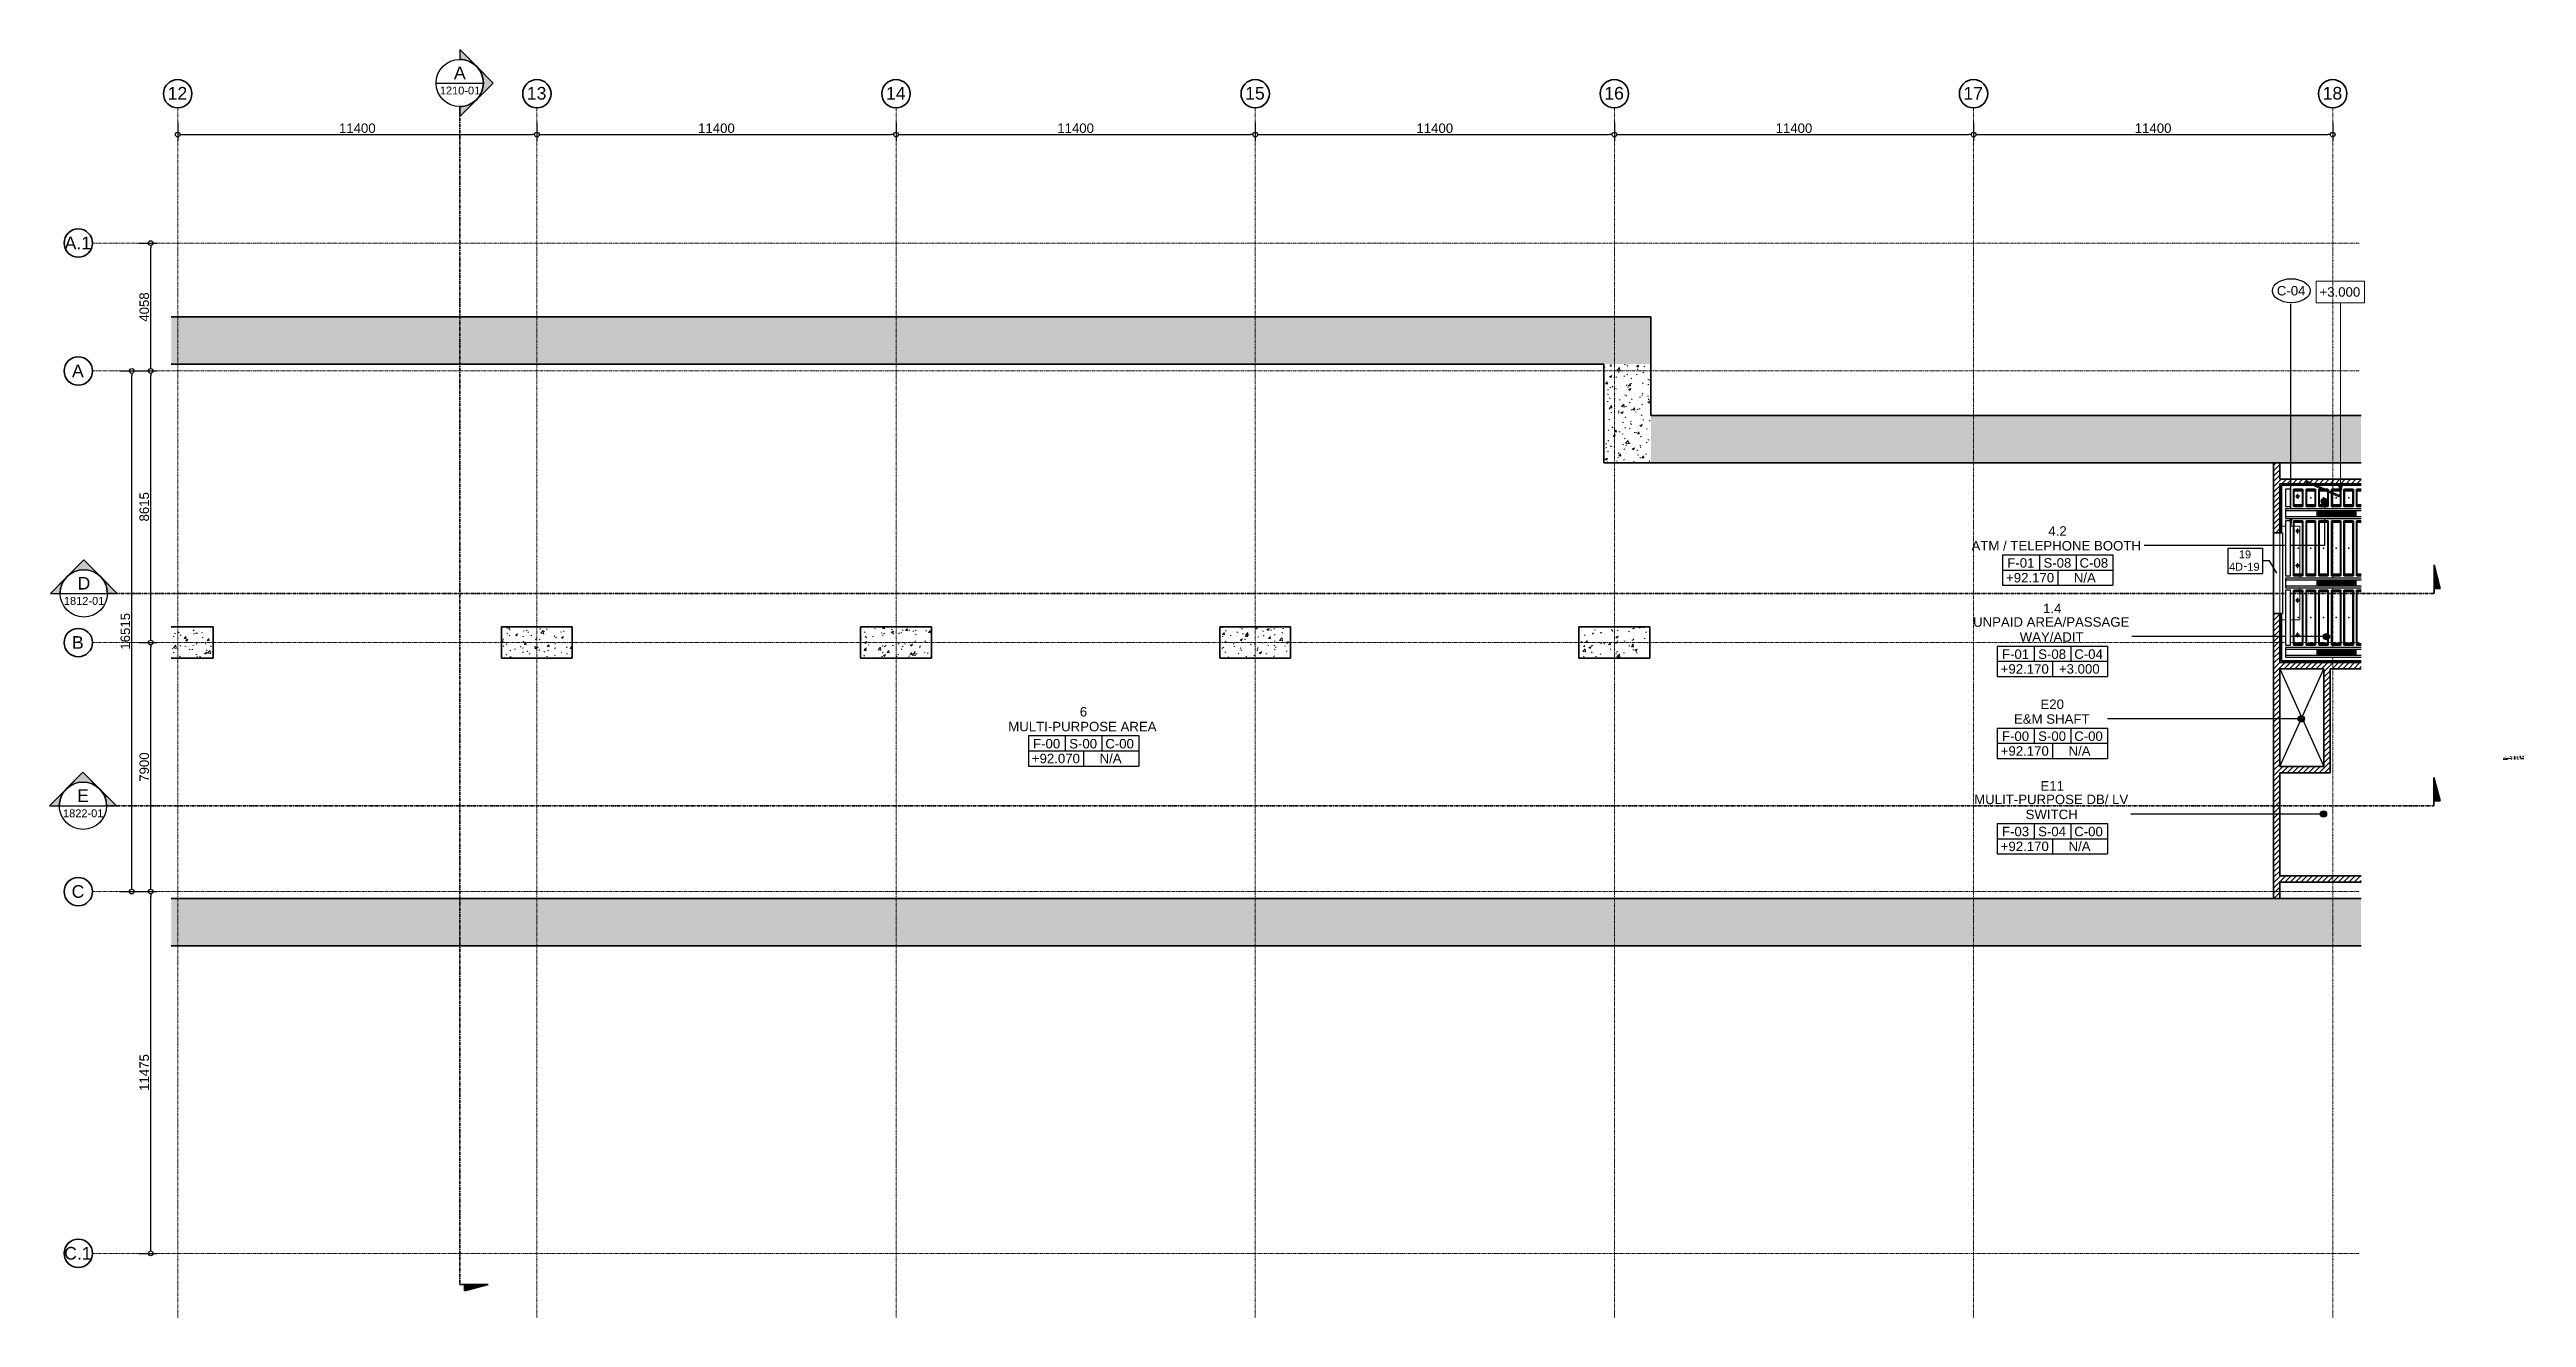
# Model space of a CAD drawing. Header units: millimetres. Extents: x -794350 to -715731, y -17829 to 22390.
import ezdxf
from ezdxf.enums import TextEntityAlignment as Align
from ezdxf.xclip import XClip

# ---------------------------------------------------------------- set-up
doc = ezdxf.new("R2010")
doc.units = ezdxf.units.MM
doc.header["$XCLIPFRAME"] = 0
for name, pattern in [('DPA_Grid _ Level 100', [10, 5.5, -1.6, 1.3, -1.6]), ('DPA_Hidden 50', [3, 2, -1]), ('Hidden - Short', [3.571875, 2.38125, -1.190625])]:
    doc.linetypes.add(name, pattern=pattern)
for name, color, linetype in [('000 - WIPEOUT', 250, 'Continuous'), ('001 - ASCESSORIES', 251, 'Continuous'), ('A04_TUBE SERIES', 2, 'Continuous'), ('A11_ALU.SOLID SHEET', 2, 'Continuous')]:
    doc.layers.add(name, color=color, linetype=linetype)
for name, color, linetype, lineweight in [('008 - LIGHTING', 1, 'Continuous', 9), ('_ _ A-DETL-OPENING', 1, 'Continuous', 25), ('A-ANNO-DIMS', 1, 'Continuous', 9), ('A-ANNO-NOTE', 3, 'Continuous', 25), ('A-COLS', 5, 'Continuous', 70), ('A-COLS-E', 1, 'Continuous', 35), ('A-DETL', 1, 'Continuous', 70), ('A-DETL-GENF', 2, 'Continuous', 9), ('A-DETL-THIN', 1, 'Continuous', 25), ('A-DOOR', 3, 'Continuous', 9), ('A-DOOR-E', 2, 'Continuous', 25), ('A-DOOR-HDLN', 2, 'Continuous', 9), ('A-DOOR-IDEN', 3, 'Continuous', 25), ('A-DOOR-OPNG', 2, 'Continuous', 9), ('A-ROOM-IDEN', 3, 'Continuous', 25), ('A-ROOM-LINE', 3, 'Continuous', 25), ('A-WALL', 5, 'Continuous', 35), ('A-WALL-FNSH', 2, 'Continuous', 35), ('A-WALL-PATT', 1, 'Continuous', 35), ('E-LITE-EQPM', 2, 'Continuous', 35), ('G-ANNO-SECL', 3, 'Continuous', 9), ('G-ANNO-TEXT', 3, 'Continuous', 9), ('S-GRID', 251, 'Continuous', 9), ('S-GRID-IDEN', 3, 'Continuous', 50), ('WALL-E', 2, 'Continuous', 35)]:
    doc.layers.add(name, color=color, linetype=linetype, lineweight=lineweight)
doc.styles.add('Arial', font='arial.ttf', dxfattribs={"height": 400})
doc.styles.add('Arial_1', font='arial.ttf', dxfattribs={"height": 250})
doc.styles.add('Arial_2', font='arial.ttf', dxfattribs={"height": 300})
doc.styles.add('Arial_3', font='arial.ttf', dxfattribs={"height": 2.5})
doc.styles.add('Arial_4', font='arial.ttf', dxfattribs={"height": 3})
doc.styles.add('Arial_5', font='arial.ttf', dxfattribs={"height": 2})
doc.styles.add('Arial_6', font='arial.ttf', dxfattribs={"height": 1.5})
doc.styles.add('Arial_B', font='arialbd.ttf', dxfattribs={"height": 4})
doc.styles.add('Arial_B_1', font='arialbd.ttf', dxfattribs={"height": 3})
doc.dimstyles.new('DPA-DIM-3_0_C-C', dxfattribs={"dimscale": 304.8, "dimtxt": 306.07782, "dimasz": 0.492126, "dimexe": 0.656168, "dimexo": 0.0625, "dimgap": 0.164042, "dimtad": 1, "dimdec": 0, "dimzin": 0, "dimdsep": 46, "dimtxsty": 'Arial_2', "dimblk1": 'DOTBLANK', "dimblk2": 'DOTBLANK', "dimsah": 1, "dimcen": 0.09, "dimdle": 0.656168, "dimadec": 8, "dimazin": 0, "dimtfac": 1, "dimtdec": 4, "dimtix": 1, "dimtmove": 0, "dimatfit": 3, "dimfxl": 1.312336, "dimfxlon": 1, "dimtvp": 1, "dimtolj": 1, "dimtzin": 0, "dimarcsym": 2})
pattern_1 = [(50, (0, 0), (728.7365, -63.7558), [76.2, -838.2]), (355, (0, 0), (-140.9716, 764.2276), [60.96, -670.56]), (100.451, (60.7, -5.3), (587.77, 700.46675), [64.76, -712.36]), (46.184, (0, 203.2), (1084.3162, -168.171), [114.3, -1257.3]), (96.636, (90.4, 189.2), (949.6099, 989.7098), [97.14, -1068.54]), (351.184, (0, 203.2), (949.6206, 989.7012), [91.44, -1005.84]), (21, (101.6, 152.4), (606.45787, -409.06057), [76.2, -838.2]), (326, (101.6, 152.4), (247.20834, 736.7529), [60.96, -670.56]), (71.451, (152.14, 118.3), (853.66825, 327.6855), [64.76, -712.36]), (37.5, (0, 0), (12.35469, 338.22012), [33.528, -628.904, 33.528, -647.192, -673.1]), (37.5, (0, 0), (12.35469, 338.22012), [-1343.152, 33.528, -639.572]), (7.5, (0, 0), (267.27887, 400.72213), [33.528, -354.584, 33.528, -613.664, -256.54]), (7.5, (0, 0), (267.27887, 400.72213), [-1035.304, 33.528, -223.012]), (327.5, (-226.57, 0), (542.36333, -22.91534), [33.528, -220.472, 33.528, -758.952, -1051.56]), (327.5, (-226.57, 0), (542.36333, -22.91534), [-1046.48, 33.528, -1018.032]), (317.5, (-328.17, 0), (592.51696, 101.7071), [33.528, -296.672, 33.528, -492.76, -746.76]), (317.5, (-328.17, 0), (592.51696, 101.7071), [-856.488, 33.528, -713.232])]
pattern_2 = [(45, (0, 0), (-84.852814, 84.852814), [])]
pattern_3 = [(45, (0, 0), (-212.13203, 212.13203), []), (135, (0, 0), (-212.13203, -212.13203), [])]
pattern_4 = [(135, (-716300.273, 1.539), (-2.539928, 2e-16), [1.034, -2.558]), (135, (-716301.543, 0.2694), (-2.539928, 2e-16), [1.034, -2.558]), (135, (-716302.1785, 2.174), (-2.539928, 2e-16), [0.51703, -3.075]), (135, (-716300.908, 0.9044), (-2.539928, 2e-16), [1.034, -2.558]), (135, (-716300.004, 0), (-2.539928, 2e-16), [0.51703, -3.075])]

# ---------------------------------------------------------------- blocks, each defined once
blk = doc.blocks.new('M_Door-Overhead-Rolling - RS-18924030-4232-01 ENLARGED MULTI-PURPOSE LEVEL - REFLECTED CEILING PLAN - SHEET 3')
at = {"layer": 'A-DOOR'}
for p, q in [((-1280, 180), (1280, 180)), ((-1280, 100), (-1280, 180)), ((1280, 100), (-1280, 100)), ((1280, 180), (1280, 100))]:
    blk.add_line(p, q, dxfattribs=at)
at = {"layer": 'A-DOOR-HDLN'}
for p, q in [((-1483, 739), (1483, 739)), ((-1483, 100), (-1483, 739)), ((-1483, 100), (-1280, 100)), ((1280, 100), (1483, 100)), ((1483, 100), (1483, 739))]:
    blk.add_line(p, q, dxfattribs=at)
blk = doc.blocks.new('DPA_AC-SG-PI - A1_1200x1300 mm-9660120-4232-01 ENLARGED MULTI-PURPOSE LEVEL - REFLECTED CEILING PLAN - SHEET 3')
at = {"layer": 'A-DOOR', "lineweight": 25}
for p, q in [((-500, 5), (-500, -45)), ((-525, -20), (-475, -20))]:
    blk.add_line(p, q, dxfattribs=at)
for start, end in [(0, 180), (180, 0)]:
    blk.add_arc((-500, -40), 10, start, end, dxfattribs=at)
at = {"layer": 'A-DOOR-E'}
for p, q in [((-575, -11), (-557, 30)), ((-557, 30), (512, -447)), ((493, -488), (-575, -11)), ((512, -447), (493, -488))]:
    blk.add_line(p, q, dxfattribs=at)
at = {"layer": 'A-DOOR-OPNG'}
blk.add_arc((-500, -15), 1100, 334.74419, 0, dxfattribs=at)
blk = doc.blocks.new('LGF_DL_SAA_LowPower_DL1a - LGF_DL_SAA_LowPower_DL1a-8832329-4232-01 ENLARGED MULTI-PURPOSE LEVEL - REFLECTED CEILING PLAN - SHEET 3')
at = {"layer": 'A-DETL-GENF'}
for p, q in [((72.5, 0), (-72.5, 0)), ((0, 75), (0, -75))]:
    blk.add_line(p, q, dxfattribs=at)
blk.add_circle((0, 0), 50, dxfattribs=at)
blk = doc.blocks.new('Section - AEC_Section Tail - Filled-3249564-4232-01 ENLARGED MULTI-PURPOSE LEVEL - REFLECTED CEILING PLAN - SHEET 3')
at = {"layer": 'G-ANNO-SECL'}
blk.add_hatch(color=256, dxfattribs=at).paths.add_polyline_path([(0, 1.54), (-2, 1.54), (0, 9)])
at = {"layer": 'G-ANNO-SECL', "lineweight": 50}
for p, q in [((0, 9), (-2, 1.54)), ((0, 9), (0, 0)), ((0, 1.54), (0, 9)), ((-2, 1.54), (0, 1.54))]:
    blk.add_line(p, q, dxfattribs=at)
blk = doc.blocks.new('Section - Section Head-531884-4232-01 ENLARGED MULTI-PURPOSE LEVEL - REFLECTED CEILING PLAN - SHEET 3')
at = {"layer": 'G-ANNO-SECL'}
h = blk.add_hatch(color=256, dxfattribs=at)
edge = h.paths.add_edge_path()
edge.add_line((-12.8, 5.3), (-7.5, 10.61))
edge.add_line((-7.5, 10.61), (-2.2, 5.3))
edge.add_arc((-7.5, 0), 7.5, 45, 135)
h = blk.add_hatch(color=256, dxfattribs=at)
edge = h.paths.add_edge_path()
edge.add_arc((-7.5, 0), 7.5, 0, 45)
edge.add_line((-2.2, 5.3), (3.11, 0))
edge.add_line((3.11, 0), (0, 0))
edge = h.paths.add_edge_path()
edge.add_line((-15, 0), (-18.11, 0))
edge.add_line((-18.11, 0), (-12.8, 5.3))
edge.add_arc((-7.5, 0), 7.5, 135, 180)
at = {"layer": 'G-ANNO-SECL', "lineweight": 25}
for p, q in [((-7.5, 10.61), (-18.11, 0)), ((-7.5, 10.61), (-12.8, 5.3)), ((3.11, 0), (-7.5, 10.61)), ((-2.2, 5.3), (-7.5, 10.61)), ((-12.8, 5.3), (-18.11, 0)), ((-18.11, 0), (-15, 0)), ((-18.11, 0), (-15, 0)), ((3.11, 0), (-2.2, 5.3)), ((0, 0), (3.11, 0)), ((0, 0), (3.11, 0))]:
    blk.add_line(p, q, dxfattribs=at)
blk.add_circle((-7.5, 0), 7.5, dxfattribs=at)
for start, end in [(135, 180), (45, 135), (0, 45)]:
    blk.add_arc((-7.5, 0), 7.5, start, end, dxfattribs=at)
blk = doc.blocks.new('DPA_Room Tag Box - Standard-4486259-4232-01 ENLARGED MULTI-PURPOSE LEVEL - REFLECTED CEILING PLAN - SHEET 3')
at = {"layer": 'A-ROOM-LINE'}
for p, q in [((-17.5, -2.94), (-17.5, -12.6)), ((-17.5, -2.94), (17.5, -2.94)), ((-17.5, -7.77), (17.5, -7.77)), ((-5.83, -2.94), (-5.83, -7.77)), ((0, -7.77), (0, -12.6)), ((5.83, -2.94), (5.83, -7.77)), ((17.5, -2.94), (17.5, -12.6)), ((-17.5, -12.6), (17.5, -12.6))]:
    blk.add_line(p, q, dxfattribs=at)
blk = doc.blocks.new('DPA_Room Tag Box _Longer_ - Standard-4486008-4232-01 ENLARGED MULTI-PURPOSE LEVEL - REFLECTED CEILING PLAN - SHEET 3')
at = {"layer": 'A-ROOM-LINE'}
for p, q in [((-17.5, -2.98), (-17.5, -12.65)), ((-17.5, -2.98), (17.5, -2.98)), ((-17.5, -7.81), (17.5, -7.81)), ((-5.83, -2.98), (-5.83, -7.81)), ((0, -7.81), (0, -12.65)), ((5.83, -2.98), (5.83, -7.81)), ((17.5, -2.98), (17.5, -12.65)), ((-17.5, -12.65), (17.5, -12.65))]:
    blk.add_line(p, q, dxfattribs=at)
blk = doc.blocks.new('DPA_Door Tag - Standard-4918896-4232-01 ENLARGED MULTI-PURPOSE LEVEL - REFLECTED CEILING PLAN - SHEET 3')
at = {"layer": 'A-DOOR-IDEN'}
for p, q in [((-5.5, 4), (-5.5, -4)), ((-5.5, 4), (5.5, 4)), ((5.5, 4), (5.5, -4)), ((-5.5, -4), (5.5, -4))]:
    blk.add_line(p, q, dxfattribs=at)
at = {"layer": 'A-DOOR-IDEN', "lineweight": 9, "insert": (-0.53, -0.28), "char_height": 2.5, "width": 1.443, "attachment_point": 1, "style": 'Arial_3'}
blk.add_mtext('-', dxfattribs=at)
blk = doc.blocks.new('DPA_TAG Room-Ceiling - STANDARD-8527542-4232-01 ENLARGED MULTI-PURPOSE LEVEL - REFLECTED CEILING PLAN - SHEET 3')
at = {"layer": 'A-ROOM-IDEN'}
blk.add_ellipse((0, 0), major_axis=(-6, 0), ratio=0.633333, dxfattribs=at)
blk = doc.blocks.new('Graphic scale1 - Graphic scale 100-8746870-CRD_Legend Notes Part Plans - Ceiling Plan 1_100')
at = {"layer": 'A-ANNO-NOTE', "lineweight": 9}
h = blk.add_hatch(color=256, dxfattribs=at)
h.paths.add_polyline_path([(435, -98), (405, -98), (405, -96), (435, -96)])
h.paths.add_polyline_path([(395, -96), (395, -98), (385, -98), (385, -96)])
h = blk.add_hatch(color=256, dxfattribs=at)
h.paths.add_polyline_path([(485, -101), (435, -101), (435, -98), (485, -98)])
h.paths.add_polyline_path([(405, -98), (405, -101), (395, -101), (395, -98)])
at = {"layer": 'A-ANNO-NOTE'}
for p, q in [((385, -101), (385, -96)), ((385, -96), (485, -96)), ((395, -96), (385, -96)), ((385, -96), (385, -98)), ((385, -98), (485, -98)), ((385, -98), (395, -98)), ((485, -101), (385, -101)), ((395, -101), (395, -96)), ((395, -98), (395, -96)), ((405, -98), (395, -98)), ((395, -98), (395, -101)), ((395, -101), (405, -101)), ((405, -96), (405, -101)), ((435, -96), (405, -96)), ((405, -96), (405, -98)), ((405, -101), (405, -98)), ((405, -98), (435, -98)), ((435, -96), (435, -101)), ((435, -98), (435, -96)), ((485, -98), (435, -98)), ((435, -98), (435, -101)), ((435, -101), (485, -101)), ((485, -96), (485, -101)), ((485, -101), (485, -98))]:
    blk.add_line(p, q, dxfattribs=at)
at = {"layer": 'A-ANNO-NOTE', "lineweight": 9, "char_height": 2.5, "attachment_point": 1, "style": 'Arial_3'}
for s, insert, width in [('0', (385, -92), 2.32), ('GRAPHIC  SCALE', (385, -102), 35.43), ('1', (393, -92), 2.32), ('2', (403, -92), 2.32), ('5', (434, -92), 2.32), ('10 M.', (476, -92), 10.5), ('1:100', (476, -102), 10.5)]:
    blk.add_mtext(s, dxfattribs=dict(at, insert=insert, width=width))
blk = doc.blocks.new('Grid - 100 Scale-2291345-4232-01 ENLARGED MULTI-PURPOSE LEVEL - REFLECTED CEILING PLAN - SHEET 3')
at = {"layer": 'S-GRID-IDEN'}
blk.add_circle((0, 0), 4.5, dxfattribs=at)
blk = doc.blocks.new('_DotBlank')
at = {"color": 0, "linetype": 'ByBlock', "lineweight": -2}
blk.add_line((-0.5, 0), (-1, 0), dxfattribs=at)
blk.add_circle((0, 0), 0.5, dxfattribs=at)
blk = doc.blocks.new('*D972')
at = {"layer": 'A-ANNO-DIMS', "color": 0, "lineweight": -2, "transparency": 16777216}
for p, q in [((-45600, 16493), (-45600, 15912)), ((-45450, 16112), (-34350, 16112)), ((-34200, 16493), (-34200, 15912))]:
    blk.add_line(p, q, dxfattribs=at)
at = {"layer": 'Defpoints', "color": 0, "transparency": 16777216}
for p in [(-45600, 16512), (-34200, 16512), (-34200, 16112)]:
    blk.add_point(p, dxfattribs=at)
at = {"layer": 'A-ANNO-DIMS', "color": 0, "lineweight": -2, "transparency": 16777216, "xscale": 150, "yscale": 150, "zscale": 150, "rotation": 180}
blk.add_blockref('_DotBlank', (-45600, 16112), dxfattribs=at)
at = {"layer": 'A-ANNO-DIMS', "color": 0, "lineweight": -2, "transparency": 16777216, "xscale": 150, "yscale": 150, "zscale": 150}
blk.add_blockref('_DotBlank', (-34200, 16112), dxfattribs=at)
at = {"layer": 'A-ANNO-DIMS', "color": 0, "transparency": 16777216, "insert": (-39900, 16315), "char_height": 300, "width": 1384.41, "attachment_point": 5, "style": 'Arial_2'}
blk.add_mtext('\\A1;11400', dxfattribs=at)
blk = doc.blocks.new('*D973')
at = {"layer": 'A-ANNO-DIMS', "color": 0, "lineweight": -2, "transparency": 16777216}
for p, q in [((-34200, 16493), (-34200, 15912)), ((-34050, 16112), (-22950, 16112)), ((-22800, 16493), (-22800, 15912))]:
    blk.add_line(p, q, dxfattribs=at)
at = {"layer": 'Defpoints', "color": 0, "transparency": 16777216}
for p in [(-34200, 16512), (-22800, 16512), (-22800, 16112)]:
    blk.add_point(p, dxfattribs=at)
at = {"layer": 'A-ANNO-DIMS', "color": 0, "lineweight": -2, "transparency": 16777216, "xscale": 150, "yscale": 150, "zscale": 150, "rotation": 180}
blk.add_blockref('_DotBlank', (-34200, 16112), dxfattribs=at)
at = {"layer": 'A-ANNO-DIMS', "color": 0, "lineweight": -2, "transparency": 16777216, "xscale": 150, "yscale": 150, "zscale": 150}
blk.add_blockref('_DotBlank', (-22800, 16112), dxfattribs=at)
at = {"layer": 'A-ANNO-DIMS', "color": 0, "transparency": 16777216, "insert": (-28500, 16315), "char_height": 300, "width": 1384.41, "attachment_point": 5, "style": 'Arial_2'}
blk.add_mtext('\\A1;11400', dxfattribs=at)
blk = doc.blocks.new('*D974')
at = {"layer": 'A-ANNO-DIMS', "color": 0, "lineweight": -2, "transparency": 16777216}
for p, q in [((-22800, 16493), (-22800, 15912)), ((-22650, 16112), (-11550, 16112)), ((-11400, 16493), (-11400, 15912))]:
    blk.add_line(p, q, dxfattribs=at)
at = {"layer": 'Defpoints', "color": 0, "transparency": 16777216}
for p in [(-22800, 16512), (-11400, 16512), (-11400, 16112)]:
    blk.add_point(p, dxfattribs=at)
at = {"layer": 'A-ANNO-DIMS', "color": 0, "lineweight": -2, "transparency": 16777216, "xscale": 150, "yscale": 150, "zscale": 150, "rotation": 180}
blk.add_blockref('_DotBlank', (-22800, 16112), dxfattribs=at)
at = {"layer": 'A-ANNO-DIMS', "color": 0, "lineweight": -2, "transparency": 16777216, "xscale": 150, "yscale": 150, "zscale": 150}
blk.add_blockref('_DotBlank', (-11400, 16112), dxfattribs=at)
at = {"layer": 'A-ANNO-DIMS', "color": 0, "transparency": 16777216, "insert": (-17100, 16315), "char_height": 300, "width": 1384.41, "attachment_point": 5, "style": 'Arial_2'}
blk.add_mtext('\\A1;11400', dxfattribs=at)
blk = doc.blocks.new('*D975')
at = {"layer": 'A-ANNO-DIMS', "color": 0, "lineweight": -2, "transparency": 16777216}
for p, q in [((-11400, 16493), (-11400, 15912)), ((-11250, 16112), (-150, 16112)), ((0, 16493), (0, 15912))]:
    blk.add_line(p, q, dxfattribs=at)
at = {"layer": 'Defpoints', "color": 0, "transparency": 16777216}
for p in [(-11400, 16512), (0, 16512), (0, 16112)]:
    blk.add_point(p, dxfattribs=at)
at = {"layer": 'A-ANNO-DIMS', "color": 0, "lineweight": -2, "transparency": 16777216, "xscale": 150, "yscale": 150, "zscale": 150, "rotation": 180}
blk.add_blockref('_DotBlank', (-11400, 16112), dxfattribs=at)
at = {"layer": 'A-ANNO-DIMS', "color": 0, "lineweight": -2, "transparency": 16777216, "xscale": 150, "yscale": 150, "zscale": 150}
blk.add_blockref('_DotBlank', (0, 16112), dxfattribs=at)
at = {"layer": 'A-ANNO-DIMS', "color": 0, "transparency": 16777216, "insert": (-5700, 16315), "char_height": 300, "width": 1384.41, "attachment_point": 5, "style": 'Arial_2'}
blk.add_mtext('\\A1;11400', dxfattribs=at)
blk = doc.blocks.new('*D976')
at = {"layer": 'A-ANNO-DIMS', "color": 0, "lineweight": -2, "transparency": 16777216}
for p, q in [((0, 16493), (0, 15912)), ((150, 16112), (11250, 16112)), ((11400, 16493), (11400, 15912))]:
    blk.add_line(p, q, dxfattribs=at)
at = {"layer": 'Defpoints', "color": 0, "transparency": 16777216}
for p in [(0, 16512), (11400, 16512), (11400, 16112)]:
    blk.add_point(p, dxfattribs=at)
at = {"layer": 'A-ANNO-DIMS', "color": 0, "lineweight": -2, "transparency": 16777216, "xscale": 150, "yscale": 150, "zscale": 150, "rotation": 180}
blk.add_blockref('_DotBlank', (0, 16112), dxfattribs=at)
at = {"layer": 'A-ANNO-DIMS', "color": 0, "lineweight": -2, "transparency": 16777216, "xscale": 150, "yscale": 150, "zscale": 150}
blk.add_blockref('_DotBlank', (11400, 16112), dxfattribs=at)
at = {"layer": 'A-ANNO-DIMS', "color": 0, "transparency": 16777216, "insert": (5700, 16315), "char_height": 300, "width": 1384.41, "attachment_point": 5, "style": 'Arial_2'}
blk.add_mtext('\\A1;11400', dxfattribs=at)
blk = doc.blocks.new('*D977')
at = {"layer": 'A-ANNO-DIMS', "color": 0, "lineweight": -2, "transparency": 16777216}
for p, q in [((11400, 16493), (11400, 15912)), ((11550, 16112), (22650, 16112)), ((22800, 16493), (22800, 15912))]:
    blk.add_line(p, q, dxfattribs=at)
at = {"layer": 'Defpoints', "color": 0, "transparency": 16777216}
for p in [(11400, 16512), (22800, 16512), (22800, 16112)]:
    blk.add_point(p, dxfattribs=at)
at = {"layer": 'A-ANNO-DIMS', "color": 0, "lineweight": -2, "transparency": 16777216, "xscale": 150, "yscale": 150, "zscale": 150, "rotation": 180}
blk.add_blockref('_DotBlank', (11400, 16112), dxfattribs=at)
at = {"layer": 'A-ANNO-DIMS', "color": 0, "lineweight": -2, "transparency": 16777216, "xscale": 150, "yscale": 150, "zscale": 150}
blk.add_blockref('_DotBlank', (22800, 16112), dxfattribs=at)
at = {"layer": 'A-ANNO-DIMS', "color": 0, "transparency": 16777216, "insert": (17100, 16315), "char_height": 300, "width": 1384.41, "attachment_point": 5, "style": 'Arial_2'}
blk.add_mtext('\\A1;11400', dxfattribs=at)
blk = doc.blocks.new('*D978')
at = {"layer": 'A-ANNO-DIMS', "color": 0, "lineweight": -2, "transparency": 16777216}
for p, q in [((-47438, 8615), (-46857, 8615)), ((-47057, -7750), (-47057, 8465)), ((-47438, -7900), (-46857, -7900))]:
    blk.add_line(p, q, dxfattribs=at)
at = {"layer": 'Defpoints', "color": 0, "transparency": 16777216}
for p in [(-47457, 8615), (-47057, 8615), (-47457, -7900)]:
    blk.add_point(p, dxfattribs=at)
at = {"layer": 'A-ANNO-DIMS', "color": 0, "lineweight": -2, "transparency": 16777216, "xscale": 150, "yscale": 150, "zscale": 150}
for p, rotation in [((-47057, 8615), 90), ((-47057, -7900), 270)]:
    blk.add_blockref('_DotBlank', p, dxfattribs=dict(at, rotation=rotation))
at = {"layer": 'A-ANNO-DIMS', "color": 0, "transparency": 16777216, "insert": (-47261, 357), "char_height": 300, "width": 1384.41, "attachment_point": 5, "rotation": 90, "style": 'Arial_2'}
blk.add_mtext('\\A1;16515', dxfattribs=at)
blk = doc.blocks.new('*D979')
at = {"layer": 'A-ANNO-DIMS', "color": 0, "lineweight": -2, "transparency": 16777216}
for p, q in [((-46838, -7900), (-46257, -7900)), ((-46457, -19225), (-46457, -8050)), ((-46838, -19375), (-46257, -19375))]:
    blk.add_line(p, q, dxfattribs=at)
at = {"layer": 'Defpoints', "color": 0, "transparency": 16777216}
for p in [(-46857, -7900), (-46457, -7900), (-46857, -19375)]:
    blk.add_point(p, dxfattribs=at)
at = {"layer": 'A-ANNO-DIMS', "color": 0, "lineweight": -2, "transparency": 16777216, "xscale": 150, "yscale": 150, "zscale": 150}
for p, rotation in [((-46457, -7900), 90), ((-46457, -19375), 270)]:
    blk.add_blockref('_DotBlank', p, dxfattribs=dict(at, rotation=rotation))
at = {"layer": 'A-ANNO-DIMS', "color": 0, "transparency": 16777216, "insert": (-46661, -13638), "char_height": 300, "width": 1384.41, "attachment_point": 5, "rotation": 90, "style": 'Arial_2'}
blk.add_mtext('\\A1;11475', dxfattribs=at)
blk = doc.blocks.new('*D980')
at = {"layer": 'A-ANNO-DIMS', "color": 0, "lineweight": -2, "transparency": 16777216}
for p, q in [((-46838, 0), (-46257, 0)), ((-46457, -7750), (-46457, -150)), ((-46838, -7900), (-46257, -7900))]:
    blk.add_line(p, q, dxfattribs=at)
at = {"layer": 'Defpoints', "color": 0, "transparency": 16777216}
for p in [(-46857, 0), (-46457, 0), (-46857, -7900)]:
    blk.add_point(p, dxfattribs=at)
at = {"layer": 'A-ANNO-DIMS', "color": 0, "lineweight": -2, "transparency": 16777216, "xscale": 150, "yscale": 150, "zscale": 150}
for p, rotation in [((-46457, 0), 90), ((-46457, -7900), 270)]:
    blk.add_blockref('_DotBlank', p, dxfattribs=dict(at, rotation=rotation))
at = {"layer": 'A-ANNO-DIMS', "color": 0, "transparency": 16777216, "insert": (-46661, -3950), "char_height": 300, "width": 1107.53, "attachment_point": 5, "rotation": 90, "style": 'Arial_2'}
blk.add_mtext('\\A1;7900', dxfattribs=at)
blk = doc.blocks.new('*D981')
at = {"layer": 'A-ANNO-DIMS', "color": 0, "lineweight": -2, "transparency": 16777216}
for p, q in [((-46838, 8615), (-46257, 8615)), ((-46457, 150), (-46457, 8465)), ((-46838, 0), (-46257, 0))]:
    blk.add_line(p, q, dxfattribs=at)
at = {"layer": 'Defpoints', "color": 0, "transparency": 16777216}
for p in [(-46857, 8615), (-46457, 8615), (-46857, 0)]:
    blk.add_point(p, dxfattribs=at)
at = {"layer": 'A-ANNO-DIMS', "color": 0, "lineweight": -2, "transparency": 16777216, "xscale": 150, "yscale": 150, "zscale": 150}
for p, rotation in [((-46457, 8615), 90), ((-46457, 0), 270)]:
    blk.add_blockref('_DotBlank', p, dxfattribs=dict(at, rotation=rotation))
at = {"layer": 'A-ANNO-DIMS', "color": 0, "transparency": 16777216, "insert": (-46661, 4307), "char_height": 300, "width": 1107.53, "attachment_point": 5, "rotation": 90, "style": 'Arial_2'}
blk.add_mtext('\\A1;8615', dxfattribs=at)
blk = doc.blocks.new('*D982')
at = {"layer": 'A-ANNO-DIMS', "color": 0, "lineweight": -2, "transparency": 16777216}
for p, q in [((-46838, 12673), (-46257, 12673)), ((-46457, 8765), (-46457, 12523)), ((-46838, 8615), (-46257, 8615))]:
    blk.add_line(p, q, dxfattribs=at)
at = {"layer": 'Defpoints', "color": 0, "transparency": 16777216}
for p in [(-46857, 12673), (-46457, 12673), (-46857, 8615)]:
    blk.add_point(p, dxfattribs=at)
at = {"layer": 'A-ANNO-DIMS', "color": 0, "lineweight": -2, "transparency": 16777216, "xscale": 150, "yscale": 150, "zscale": 150}
for p, rotation in [((-46457, 12673), 90), ((-46457, 8615), 270)]:
    blk.add_blockref('_DotBlank', p, dxfattribs=dict(at, rotation=rotation))
at = {"layer": 'A-ANNO-DIMS', "color": 0, "transparency": 16777216, "insert": (-46661, 10644), "char_height": 300, "width": 1107.53, "attachment_point": 5, "rotation": 90, "style": 'Arial_2'}
blk.add_mtext('\\A1;4058', dxfattribs=at)
blk = doc.blocks.new('*U275')
at = {"color": 1}
blk.add_wipeout([(600, -60), (-600, -60), (-600, 60), (600, 60)], dxfattribs=at).dxf.layer = '000 - WIPEOUT'
at = {"layer": '001 - ASCESSORIES', "color": 0}
blk.add_lwpolyline([(600, -60), (-600, -60), (-600, 60), (600, 60)], close=True, dxfattribs=at)
at = {"layer": '001 - ASCESSORIES'}
for points in [[(-593, -55), (-598, -55), (-598, 55), (-593, 55)], [(595, -55), (-595, -55), (-595, 55), (595, 55)], [(-559, -55), (-554, -55), (-554, 55), (-559, 55)], [(-514, -55), (-519, -55), (-519, 55), (-514, 55)], [(-479, -55), (-474, -55), (-474, 55), (-479, 55)], [(-435, -55), (-440, -55), (-440, 55), (-435, 55)], [(-400, -55), (-395, -55), (-395, 55), (-400, 55)], [(-355, -55), (-360, -55), (-360, 55), (-355, 55)], [(-320, -55), (-315, -55), (-315, 55), (-320, 55)], [(-276, -55), (-281, -55), (-281, 55), (-276, 55)], [(-241, -55), (-236, -55), (-236, 55), (-241, 55)], [(-196, -55), (-201, -55), (-201, 55), (-196, 55)], [(-161, -55), (-156, -55), (-156, 55), (-161, 55)], [(-117, -55), (-122, -55), (-122, 55), (-117, 55)], [(-82, -55), (-77, -55), (-77, 55), (-82, 55)], [(-37, -55), (-42, -55), (-42, 55), (-37, 55)], [(-3, -55), (3, -55), (3, 55), (-3, 55)], [(42, -55), (37, -55), (37, 55), (42, 55)], [(77, -55), (82, -55), (82, 55), (77, 55)], [(122, -55), (117, -55), (117, 55), (122, 55)], [(156, -55), (161, -55), (161, 55), (156, 55)], [(201, -55), (196, -55), (196, 55), (201, 55)], [(236, -55), (241, -55), (241, 55), (236, 55)], [(281, -55), (276, -55), (276, 55), (281, 55)], [(315, -55), (320, -55), (320, 55), (315, 55)], [(360, -55), (355, -55), (355, 55), (360, 55)], [(395, -55), (400, -55), (400, 55), (395, 55)], [(440, -55), (435, -55), (435, 55), (440, 55)], [(474, -55), (479, -55), (479, 55), (474, 55)], [(519, -55), (514, -55), (514, 55), (519, 55)], [(554, -55), (559, -55), (559, 55), (554, 55)], [(598, -55), (593, -55), (593, 55), (598, 55)]]:
    blk.add_lwpolyline(points, close=True, dxfattribs=at)
for points in [[(-593, 10), (-559, 10)], [(-554, 10), (-519, 10)], [(-514, 10), (-479, 10)], [(-474, 10), (-440, 10)], [(-435, 10), (-400, 10)], [(-395, 10), (-360, 10)], [(-355, 10), (-320, 10)], [(-315, 10), (-281, 10)], [(-276, 10), (-241, 10)], [(-236, 10), (-201, 10)], [(-196, 10), (-161, 10)], [(-156, 10), (-122, 10)], [(-117, 10), (-82, 10)], [(-77, 10), (-42, 10)], [(-37, 10), (-3, 10)], [(3, 10), (37, 10)], [(42, 10), (77, 10)], [(82, 10), (117, 10)], [(122, 10), (156, 10)], [(161, 10), (196, 10)], [(201, 10), (236, 10)], [(241, 10), (276, 10)], [(281, 10), (315, 10)], [(320, 10), (355, 10)], [(360, 10), (395, 10)], [(400, 10), (435, 10)], [(440, 10), (474, 10)], [(479, 10), (514, 10)], [(519, 10), (554, 10)], [(559, 10), (593, 10)], [(-593, -10), (-559, -10)], [(-554, -10), (-519, -10)], [(-514, -10), (-479, -10)], [(-474, -10), (-440, -10)], [(-435, -10), (-400, -10)], [(-395, -10), (-360, -10)], [(-355, -10), (-320, -10)], [(-315, -10), (-281, -10)], [(-276, -10), (-241, -10)], [(-236, -10), (-201, -10)], [(-196, -10), (-161, -10)], [(-156, -10), (-122, -10)], [(-117, -10), (-82, -10)], [(-77, -10), (-42, -10)], [(-37, -10), (-3, -10)], [(3, -10), (37, -10)], [(42, -10), (77, -10)], [(82, -10), (117, -10)], [(122, -10), (156, -10)], [(161, -10), (196, -10)], [(201, -10), (236, -10)], [(241, -10), (276, -10)], [(281, -10), (315, -10)], [(320, -10), (355, -10)], [(360, -10), (395, -10)], [(400, -10), (435, -10)], [(440, -10), (474, -10)], [(479, -10), (514, -10)], [(519, -10), (554, -10)], [(559, -10), (593, -10)]]:
    blk.add_lwpolyline(points, dxfattribs=at)
blk = doc.blocks.new('*U332')
blk.add_point((0, 0))
at = {"layer": 'Defpoints', "color": 250}
blk.add_text('AL.SHEET-HAT-TYPE-C', height=7, rotation=270, dxfattribs=at).set_placement((15, 0), align=Align.BOTTOM_CENTER)
blk.add_wipeout([(0, -100), (350, -100), (350, 100), (0, 100)]).dxf.layer = '000 - WIPEOUT'
at = {"layer": 'A11_ALU.SOLID SHEET', "color": 0}
blk.add_lwpolyline([(0, -100), (350, -100), (350, 100), (0, 100)], close=True, dxfattribs=at)
blk = doc.blocks.new('*U272')
at = {"layer": '001 - ASCESSORIES', "color": 0, "linetype": 'ByBlock'}
blk.add_lwpolyline([(800, 87), (-800, 87), (-800, -87), (800, -87)], close=True, dxfattribs=at)
at = {"layer": '001 - ASCESSORIES', "linetype": 'ByBlock'}
for points in [[(-782, 69), (782, 69), (782, -69), (-782, -69)], [(782, 36), (-782, 36), (-782, 16), (782, 16)], [(-782, -16), (782, -16), (782, -36), (-782, -36)]]:
    blk.add_lwpolyline(points, close=True, dxfattribs=at)
for points in [[(782, 26), (-782, 26)], [(-782, -26), (782, -26)]]:
    blk.add_lwpolyline(points, dxfattribs=at)
blk = doc.blocks.new('*U717')
blk.add_wipeout([(-25, 0), (25, 0), (25, 17548), (-25, 17548)]).dxf.layer = '000 - WIPEOUT'
at = {"layer": 'A04_TUBE SERIES', "color": 0}
blk.add_lwpolyline([(-25, 0), (25, 0), (25, 17548), (-25, 17548)], close=True, dxfattribs=at)
at = {"layer": 'Defpoints', "color": 250, "flags": 1}
blk.add_attdef('EXTR.OVL-LENGTH_', (-33, -9), '', height=5, dxfattribs=at)
blk = doc.blocks.new('*U718')
blk.add_wipeout([(-25, 0), (25, 0), (25, 24555), (-25, 24555)]).dxf.layer = '000 - WIPEOUT'
at = {"layer": 'A04_TUBE SERIES', "color": 0}
blk.add_lwpolyline([(-25, 0), (25, 0), (25, 24555), (-25, 24555)], close=True, dxfattribs=at)
at = {"layer": 'Defpoints', "color": 250, "flags": 1}
blk.add_attdef('EXTR.OVL-LENGTH_', (-33, -9), '', height=5, dxfattribs=at)
blk = doc.blocks.new('*U719')
blk.add_point((0, 0))
at = {"layer": 'Defpoints', "color": 250}
blk.add_text('AL.SHEET-HAT-TYPE-C', height=7, rotation=270, dxfattribs=at).set_placement((15, 0), align=Align.BOTTOM_CENTER)
blk.add_wipeout([(0, -100), (1302, -100), (1302, 100), (0, 100)]).dxf.layer = '000 - WIPEOUT'
at = {"layer": 'A11_ALU.SOLID SHEET', "color": 0}
blk.add_lwpolyline([(0, -100), (1302, -100), (1302, 100), (0, 100)], close=True, dxfattribs=at)
blk = doc.blocks.new('*U714')
blk.add_wipeout([(-25, 0), (25, 0), (25, 17548), (-25, 17548)]).dxf.layer = '000 - WIPEOUT'
at = {"layer": 'A04_TUBE SERIES', "color": 0}
blk.add_lwpolyline([(-25, 0), (25, 0), (25, 17548), (-25, 17548)], close=True, dxfattribs=at)
at = {"layer": 'Defpoints', "color": 250, "flags": 1}
blk.add_attdef('EXTR.OVL-LENGTH_', (-33, -9), '', height=5, dxfattribs=at)
blk = doc.blocks.new('*U715')
blk.add_point((0, 0))
at = {"layer": 'Defpoints', "color": 250}
blk.add_text('AL.SHEET-HAT-TYPE-C', height=7, rotation=270, dxfattribs=at).set_placement((15, 0), align=Align.BOTTOM_CENTER)
blk.add_wipeout([(0, -100), (1302, -100), (1302, 100), (0, 100)]).dxf.layer = '000 - WIPEOUT'
at = {"layer": 'A11_ALU.SOLID SHEET', "color": 0}
blk.add_lwpolyline([(0, -100), (1302, -100), (1302, 100), (0, 100)], close=True, dxfattribs=at)
blk = doc.blocks.new('*U711')
blk.add_wipeout([(-25, 0), (25, 0), (25, 24555), (-25, 24555)]).dxf.layer = '000 - WIPEOUT'
at = {"layer": 'A04_TUBE SERIES', "color": 0}
blk.add_lwpolyline([(-25, 0), (25, 0), (25, 24555), (-25, 24555)], close=True, dxfattribs=at)
at = {"layer": 'Defpoints', "color": 250, "flags": 1}
blk.add_attdef('EXTR.OVL-LENGTH_', (-33, -9), '', height=5, dxfattribs=at)
blk = doc.blocks.new('*U716')
blk.add_wipeout([(-25, 0), (25, 0), (25, 17548), (-25, 17548)]).dxf.layer = '000 - WIPEOUT'
at = {"layer": 'A04_TUBE SERIES', "color": 0}
blk.add_lwpolyline([(-25, 0), (25, 0), (25, 17548), (-25, 17548)], close=True, dxfattribs=at)
at = {"layer": 'Defpoints', "color": 250, "flags": 1}
blk.add_attdef('EXTR.OVL-LENGTH_', (-33, -9), '', height=5, dxfattribs=at)
blk = doc.blocks.new('*U333')
blk.add_point((0, 0))
at = {"layer": 'Defpoints', "color": 250}
blk.add_text('AL.SHEET-HAT-TYPE-C', height=7, rotation=270, dxfattribs=at).set_placement((15, 0), align=Align.BOTTOM_CENTER)
blk.add_wipeout([(0, -100), (350, -100), (350, 100), (0, 100)]).dxf.layer = '000 - WIPEOUT'
at = {"layer": 'A11_ALU.SOLID SHEET', "color": 0}
blk.add_lwpolyline([(0, -100), (350, -100), (350, 100), (0, 100)], close=True, dxfattribs=at)
blk = doc.blocks.new('*U712')
blk.add_wipeout([(-25, 0), (25, 0), (25, 12916), (-25, 12916)]).dxf.layer = '000 - WIPEOUT'
at = {"layer": 'A04_TUBE SERIES', "color": 0}
blk.add_lwpolyline([(-25, 0), (25, 0), (25, 12916), (-25, 12916)], close=True, dxfattribs=at)
at = {"layer": 'Defpoints', "color": 250, "flags": 1}
blk.add_attdef('EXTR.OVL-LENGTH_', (-33, -9), '', height=5, dxfattribs=at)
blk = doc.blocks.new('*U713')
blk.add_wipeout([(-25, 0), (25, 0), (25, 12916), (-25, 12916)]).dxf.layer = '000 - WIPEOUT'
at = {"layer": 'A04_TUBE SERIES', "color": 0}
blk.add_lwpolyline([(-25, 0), (25, 0), (25, 12916), (-25, 12916)], close=True, dxfattribs=at)
at = {"layer": 'Defpoints', "color": 250, "flags": 1}
blk.add_attdef('EXTR.OVL-LENGTH_', (-33, -9), '', height=5, dxfattribs=at)
blk = doc.blocks.new('*U710')
blk.add_wipeout([(-25, 0), (25, 0), (25, 2645), (-25, 2645)]).dxf.layer = '000 - WIPEOUT'
at = {"layer": 'A04_TUBE SERIES', "color": 0}
blk.add_lwpolyline([(-25, 0), (25, 0), (25, 2645), (-25, 2645)], close=True, dxfattribs=at)
at = {"layer": 'Defpoints', "color": 250, "flags": 1}
blk.add_attdef('EXTR.OVL-LENGTH_', (-33, -9), '', height=5, dxfattribs=at)
blk = doc.blocks.new('*U709')
blk.add_point((0, 0))
at = {"layer": 'Defpoints', "color": 250}
blk.add_text('AL.SHEET-HAT-TYPE-C', height=7, rotation=270, dxfattribs=at).set_placement((15, 0), align=Align.BOTTOM_CENTER)
blk.add_wipeout([(0, -100), (552, -100), (552, 100), (0, 100)]).dxf.layer = '000 - WIPEOUT'
at = {"layer": 'A11_ALU.SOLID SHEET', "color": 0}
blk.add_lwpolyline([(0, -100), (552, -100), (552, 100), (0, 100)], close=True, dxfattribs=at)
blk = doc.blocks.new('*U708')
blk.add_point((0, 0))
at = {"layer": 'Defpoints', "color": 250}
blk.add_text('AL.SHEET-HAT-TYPE-C', height=7, rotation=270, dxfattribs=at).set_placement((15, 0), align=Align.BOTTOM_CENTER)
blk.add_wipeout([(0, -100), (350, -100), (350, 100), (0, 100)]).dxf.layer = '000 - WIPEOUT'
at = {"layer": 'A11_ALU.SOLID SHEET', "color": 0}
blk.add_lwpolyline([(0, -100), (350, -100), (350, 100), (0, 100)], close=True, dxfattribs=at)
blk = doc.blocks.new('*U705')
blk.add_wipeout([(-25, 0), (25, 0), (25, 81755), (-25, 81755)]).dxf.layer = '000 - WIPEOUT'
at = {"layer": 'A04_TUBE SERIES', "color": 0}
blk.add_lwpolyline([(-25, 0), (25, 0), (25, 81755), (-25, 81755)], close=True, dxfattribs=at)
at = {"layer": 'Defpoints', "color": 250, "flags": 1}
blk.add_attdef('EXTR.OVL-LENGTH_', (-33, -9), '', height=5, dxfattribs=at)
blk = doc.blocks.new('*U706')
blk.add_wipeout([(-25, 0), (25, 0), (25, 81755), (-25, 81755)]).dxf.layer = '000 - WIPEOUT'
at = {"layer": 'A04_TUBE SERIES', "color": 0}
blk.add_lwpolyline([(-25, 0), (25, 0), (25, 81755), (-25, 81755)], close=True, dxfattribs=at)
at = {"layer": 'Defpoints', "color": 250, "flags": 1}
blk.add_attdef('EXTR.OVL-LENGTH_', (-33, -9), '', height=5, dxfattribs=at)
blk = doc.blocks.new('*U707')
blk.add_point((0, 0))
at = {"layer": 'Defpoints', "color": 250}
blk.add_text('AL.SHEET-HAT-TYPE-C', height=7, rotation=270, dxfattribs=at).set_placement((15, 0), align=Align.BOTTOM_CENTER)
blk.add_wipeout([(0, -100), (552, -100), (552, 100), (0, 100)]).dxf.layer = '000 - WIPEOUT'
at = {"layer": 'A11_ALU.SOLID SHEET', "color": 0}
blk.add_lwpolyline([(0, -100), (552, -100), (552, 100), (0, 100)], close=True, dxfattribs=at)
blk = doc.blocks.new('*U702')
blk.add_wipeout([(-25, 0), (25, 0), (25, 3657), (-25, 3657)]).dxf.layer = '000 - WIPEOUT'
at = {"layer": 'A04_TUBE SERIES', "color": 0}
blk.add_lwpolyline([(-25, 0), (25, 0), (25, 3657), (-25, 3657)], close=True, dxfattribs=at)
at = {"layer": 'Defpoints', "color": 250, "flags": 1}
blk.add_attdef('EXTR.OVL-LENGTH_', (-33, -9), '', height=5, dxfattribs=at)
blk = doc.blocks.new('*U703')
blk.add_point((0, 0))
at = {"layer": 'Defpoints', "color": 250}
blk.add_text('AL.SHEET-HAT-TYPE-C', height=7, rotation=270, dxfattribs=at).set_placement((15, 0), align=Align.BOTTOM_CENTER)
blk.add_wipeout([(0, -100), (350, -100), (350, 100), (0, 100)]).dxf.layer = '000 - WIPEOUT'
at = {"layer": 'A11_ALU.SOLID SHEET', "color": 0}
blk.add_lwpolyline([(0, -100), (350, -100), (350, 100), (0, 100)], close=True, dxfattribs=at)
blk = doc.blocks.new('*U704')
blk.add_wipeout([(-25, 0), (25, 0), (25, 3657), (-25, 3657)]).dxf.layer = '000 - WIPEOUT'
at = {"layer": 'A04_TUBE SERIES', "color": 0}
blk.add_lwpolyline([(-25, 0), (25, 0), (25, 3657), (-25, 3657)], close=True, dxfattribs=at)
at = {"layer": 'Defpoints', "color": 250, "flags": 1}
blk.add_attdef('EXTR.OVL-LENGTH_', (-33, -9), '', height=5, dxfattribs=at)
blk = doc.blocks.new('*U699')
blk.add_wipeout([(-25, 0), (25, 0), (25, 3657), (-25, 3657)]).dxf.layer = '000 - WIPEOUT'
at = {"layer": 'A04_TUBE SERIES', "color": 0}
blk.add_lwpolyline([(-25, 0), (25, 0), (25, 3657), (-25, 3657)], close=True, dxfattribs=at)
at = {"layer": 'Defpoints', "color": 250, "flags": 1}
blk.add_attdef('EXTR.OVL-LENGTH_', (-33, -9), '', height=5, dxfattribs=at)
blk = doc.blocks.new('*U700')
blk.add_point((0, 0))
at = {"layer": 'Defpoints', "color": 250}
blk.add_text('AL.SHEET-HAT-TYPE-C', height=7, rotation=270, dxfattribs=at).set_placement((15, 0), align=Align.BOTTOM_CENTER)
blk.add_wipeout([(0, -100), (350, -100), (350, 100), (0, 100)]).dxf.layer = '000 - WIPEOUT'
at = {"layer": 'A11_ALU.SOLID SHEET', "color": 0}
blk.add_lwpolyline([(0, -100), (350, -100), (350, 100), (0, 100)], close=True, dxfattribs=at)
blk = doc.blocks.new('*U701')
blk.add_wipeout([(-25, 0), (25, 0), (25, 3657), (-25, 3657)]).dxf.layer = '000 - WIPEOUT'
at = {"layer": 'A04_TUBE SERIES', "color": 0}
blk.add_lwpolyline([(-25, 0), (25, 0), (25, 3657), (-25, 3657)], close=True, dxfattribs=at)
at = {"layer": 'Defpoints', "color": 250, "flags": 1}
blk.add_attdef('EXTR.OVL-LENGTH_', (-33, -9), '', height=5, dxfattribs=at)
blk = doc.blocks.new('*U698')
blk.add_point((0, 0))
at = {"layer": 'Defpoints', "color": 250}
blk.add_text('AL.SHEET-HAT-TYPE-C', height=7, rotation=270, dxfattribs=at).set_placement((15, 0), align=Align.BOTTOM_CENTER)
blk.add_wipeout([(0, -100), (350, -100), (350, 100), (0, 100)]).dxf.layer = '000 - WIPEOUT'
at = {"layer": 'A11_ALU.SOLID SHEET', "color": 0}
blk.add_lwpolyline([(0, -100), (350, -100), (350, 100), (0, 100)], close=True, dxfattribs=at)
blk = doc.blocks.new('*U697')
blk.add_point((0, 0))
at = {"layer": 'Defpoints', "color": 250}
blk.add_text('AL.SHEET-HAT-TYPE-C', height=7, rotation=270, dxfattribs=at).set_placement((15, 0), align=Align.BOTTOM_CENTER)
blk.add_wipeout([(0, -100), (350, -100), (350, 100), (0, 100)]).dxf.layer = '000 - WIPEOUT'
at = {"layer": 'A11_ALU.SOLID SHEET', "color": 0}
blk.add_lwpolyline([(0, -100), (350, -100), (350, 100), (0, 100)], close=True, dxfattribs=at)
blk = doc.blocks.new('*U692')
blk.add_wipeout([(-25, 0), (25, 0), (25, 81755), (-25, 81755)]).dxf.layer = '000 - WIPEOUT'
at = {"layer": 'A04_TUBE SERIES', "color": 0}
blk.add_lwpolyline([(-25, 0), (25, 0), (25, 81755), (-25, 81755)], close=True, dxfattribs=at)
at = {"layer": 'Defpoints', "color": 250, "flags": 1}
blk.add_attdef('EXTR.OVL-LENGTH_', (-33, -9), '', height=5, dxfattribs=at)
blk = doc.blocks.new('*U693')
blk.add_wipeout([(-25, 0), (25, 0), (25, 81755), (-25, 81755)]).dxf.layer = '000 - WIPEOUT'
at = {"layer": 'A04_TUBE SERIES', "color": 0}
blk.add_lwpolyline([(-25, 0), (25, 0), (25, 81755), (-25, 81755)], close=True, dxfattribs=at)
at = {"layer": 'Defpoints', "color": 250, "flags": 1}
blk.add_attdef('EXTR.OVL-LENGTH_', (-33, -9), '', height=5, dxfattribs=at)
blk = doc.blocks.new('*U694')
blk.add_wipeout([(-25, 0), (25, 0), (25, 2645), (-25, 2645)]).dxf.layer = '000 - WIPEOUT'
at = {"layer": 'A04_TUBE SERIES', "color": 0}
blk.add_lwpolyline([(-25, 0), (25, 0), (25, 2645), (-25, 2645)], close=True, dxfattribs=at)
at = {"layer": 'Defpoints', "color": 250, "flags": 1}
blk.add_attdef('EXTR.OVL-LENGTH_', (-33, -9), '', height=5, dxfattribs=at)
blk = doc.blocks.new('*U695')
blk.add_wipeout([(-25, 0), (25, 0), (25, 2645), (-25, 2645)]).dxf.layer = '000 - WIPEOUT'
at = {"layer": 'A04_TUBE SERIES', "color": 0}
blk.add_lwpolyline([(-25, 0), (25, 0), (25, 2645), (-25, 2645)], close=True, dxfattribs=at)
at = {"layer": 'Defpoints', "color": 250, "flags": 1}
blk.add_attdef('EXTR.OVL-LENGTH_', (-33, -9), '', height=5, dxfattribs=at)
blk = doc.blocks.new('*U696')
blk.add_point((0, 0))
at = {"layer": 'Defpoints', "color": 250}
blk.add_text('AL.SHEET-HAT-TYPE-C', height=7, rotation=270, dxfattribs=at).set_placement((15, 0), align=Align.BOTTOM_CENTER)
blk.add_wipeout([(0, -100), (1302, -100), (1302, 100), (0, 100)]).dxf.layer = '000 - WIPEOUT'
at = {"layer": 'A11_ALU.SOLID SHEET', "color": 0}
blk.add_lwpolyline([(0, -100), (1302, -100), (1302, 100), (0, 100)], close=True, dxfattribs=at)
blk = doc.blocks.new('*U691')
blk.add_point((0, 0))
at = {"layer": 'Defpoints', "color": 250}
blk.add_text('AL.SHEET-HAT-TYPE-C', height=7, rotation=270, dxfattribs=at).set_placement((15, 0), align=Align.BOTTOM_CENTER)
blk.add_wipeout([(0, -100), (1026, -100), (1026, 100), (0, 100)]).dxf.layer = '000 - WIPEOUT'
at = {"layer": 'A11_ALU.SOLID SHEET', "color": 0}
blk.add_lwpolyline([(0, -100), (1026, -100), (1026, 100), (0, 100)], close=True, dxfattribs=at)
blk = doc.blocks.new('*U687')
blk.add_wipeout([(-25, 0), (25, 0), (25, 12916), (-25, 12916)]).dxf.layer = '000 - WIPEOUT'
at = {"layer": 'A04_TUBE SERIES', "color": 0}
blk.add_lwpolyline([(-25, 0), (25, 0), (25, 12916), (-25, 12916)], close=True, dxfattribs=at)
at = {"layer": 'Defpoints', "color": 250, "flags": 1}
blk.add_attdef('EXTR.OVL-LENGTH_', (-33, -9), '', height=5, dxfattribs=at)
blk = doc.blocks.new('*U688')
blk.add_point((0, 0))
at = {"layer": 'Defpoints', "color": 250}
blk.add_text('AL.SHEET-HAT-TYPE-C', height=7, rotation=270, dxfattribs=at).set_placement((15, 0), align=Align.BOTTOM_CENTER)
blk.add_wipeout([(0, -100), (352, -100), (352, 100), (0, 100)]).dxf.layer = '000 - WIPEOUT'
at = {"layer": 'A11_ALU.SOLID SHEET', "color": 0}
blk.add_lwpolyline([(0, -100), (352, -100), (352, 100), (0, 100)], close=True, dxfattribs=at)
blk = doc.blocks.new('*U689')
blk.add_wipeout([(-25, 0), (25, 0), (25, 17548), (-25, 17548)]).dxf.layer = '000 - WIPEOUT'
at = {"layer": 'A04_TUBE SERIES', "color": 0}
blk.add_lwpolyline([(-25, 0), (25, 0), (25, 17548), (-25, 17548)], close=True, dxfattribs=at)
at = {"layer": 'Defpoints', "color": 250, "flags": 1}
blk.add_attdef('EXTR.OVL-LENGTH_', (-33, -9), '', height=5, dxfattribs=at)
blk = doc.blocks.new('*U690')
blk.add_point((0, 0))
at = {"layer": 'Defpoints', "color": 250}
blk.add_text('AL.SHEET-HAT-TYPE-C', height=7, rotation=270, dxfattribs=at).set_placement((15, 0), align=Align.BOTTOM_CENTER)
blk.add_wipeout([(0, -100), (352, -100), (352, 100), (0, 100)]).dxf.layer = '000 - WIPEOUT'
at = {"layer": 'A11_ALU.SOLID SHEET', "color": 0}
blk.add_lwpolyline([(0, -100), (352, -100), (352, 100), (0, 100)], close=True, dxfattribs=at)
blk = doc.blocks.new('*U685')
blk.add_wipeout([(-25, 0), (25, 0), (25, 12916), (-25, 12916)]).dxf.layer = '000 - WIPEOUT'
at = {"layer": 'A04_TUBE SERIES', "color": 0}
blk.add_lwpolyline([(-25, 0), (25, 0), (25, 12916), (-25, 12916)], close=True, dxfattribs=at)
at = {"layer": 'Defpoints', "color": 250, "flags": 1}
blk.add_attdef('EXTR.OVL-LENGTH_', (-33, -9), '', height=5, dxfattribs=at)
blk = doc.blocks.new('*U686')
blk.add_wipeout([(-25, 0), (25, 0), (25, 2645), (-25, 2645)]).dxf.layer = '000 - WIPEOUT'
at = {"layer": 'A04_TUBE SERIES', "color": 0}
blk.add_lwpolyline([(-25, 0), (25, 0), (25, 2645), (-25, 2645)], close=True, dxfattribs=at)
at = {"layer": 'Defpoints', "color": 250, "flags": 1}
blk.add_attdef('EXTR.OVL-LENGTH_', (-33, -9), '', height=5, dxfattribs=at)
blk = doc.blocks.new('*U679')
blk.add_point((0, 0))
at = {"layer": 'Defpoints', "color": 250}
blk.add_text('AL.SHEET-HAT-TYPE-C', height=7, rotation=270, dxfattribs=at).set_placement((15, 0), align=Align.BOTTOM_CENTER)
blk.add_wipeout([(0, -100), (350, -100), (350, 100), (0, 100)]).dxf.layer = '000 - WIPEOUT'
at = {"layer": 'A11_ALU.SOLID SHEET', "color": 0}
blk.add_lwpolyline([(0, -100), (350, -100), (350, 100), (0, 100)], close=True, dxfattribs=at)
blk = doc.blocks.new('*U680')
blk.add_point((0, 0))
at = {"layer": 'Defpoints', "color": 250}
blk.add_text('AL.SHEET-HAT-TYPE-C', height=7, rotation=270, dxfattribs=at).set_placement((15, 0), align=Align.BOTTOM_CENTER)
blk.add_wipeout([(0, -100), (350, -100), (350, 100), (0, 100)]).dxf.layer = '000 - WIPEOUT'
at = {"layer": 'A11_ALU.SOLID SHEET', "color": 0}
blk.add_lwpolyline([(0, -100), (350, -100), (350, 100), (0, 100)], close=True, dxfattribs=at)
blk = doc.blocks.new('*U681')
blk.add_point((0, 0))
at = {"layer": 'Defpoints', "color": 250}
blk.add_text('AL.SHEET-HAT-TYPE-C', height=7, rotation=270, dxfattribs=at).set_placement((15, 0), align=Align.BOTTOM_CENTER)
blk.add_wipeout([(0, -100), (350, -100), (350, 100), (0, 100)]).dxf.layer = '000 - WIPEOUT'
at = {"layer": 'A11_ALU.SOLID SHEET', "color": 0}
blk.add_lwpolyline([(0, -100), (350, -100), (350, 100), (0, 100)], close=True, dxfattribs=at)
blk = doc.blocks.new('*U682')
blk.add_point((0, 0))
at = {"layer": 'Defpoints', "color": 250}
blk.add_text('AL.SHEET-HAT-TYPE-C', height=7, rotation=270, dxfattribs=at).set_placement((15, 0), align=Align.BOTTOM_CENTER)
blk.add_wipeout([(0, -100), (350, -100), (350, 100), (0, 100)]).dxf.layer = '000 - WIPEOUT'
at = {"layer": 'A11_ALU.SOLID SHEET', "color": 0}
blk.add_lwpolyline([(0, -100), (350, -100), (350, 100), (0, 100)], close=True, dxfattribs=at)
blk = doc.blocks.new('*U683')
blk.add_point((0, 0))
at = {"layer": 'Defpoints', "color": 250}
blk.add_text('AL.SHEET-HAT-TYPE-C', height=7, rotation=270, dxfattribs=at).set_placement((15, 0), align=Align.BOTTOM_CENTER)
blk.add_wipeout([(0, -100), (350, -100), (350, 100), (0, 100)]).dxf.layer = '000 - WIPEOUT'
at = {"layer": 'A11_ALU.SOLID SHEET', "color": 0}
blk.add_lwpolyline([(0, -100), (350, -100), (350, 100), (0, 100)], close=True, dxfattribs=at)
blk = doc.blocks.new('*U684')
blk.add_point((0, 0))
at = {"layer": 'Defpoints', "color": 250}
blk.add_text('AL.SHEET-HAT-TYPE-C', height=7, rotation=270, dxfattribs=at).set_placement((15, 0), align=Align.BOTTOM_CENTER)
blk.add_wipeout([(0, -100), (350, -100), (350, 100), (0, 100)]).dxf.layer = '000 - WIPEOUT'
at = {"layer": 'A11_ALU.SOLID SHEET', "color": 0}
blk.add_lwpolyline([(0, -100), (350, -100), (350, 100), (0, 100)], close=True, dxfattribs=at)
blk = doc.blocks.new('*U655')
blk.add_wipeout([(-25, 0), (25, 0), (25, 10253), (-25, 10253)]).dxf.layer = '000 - WIPEOUT'
at = {"layer": 'A04_TUBE SERIES', "color": 0}
blk.add_lwpolyline([(-25, 0), (25, 0), (25, 10253), (-25, 10253)], close=True, dxfattribs=at)
at = {"layer": 'Defpoints', "color": 250, "flags": 1}
blk.add_attdef('EXTR.OVL-LENGTH_', (-33, -9), '', height=5, dxfattribs=at)
blk = doc.blocks.new('*U656')
blk.add_wipeout([(-25, 0), (25, 0), (25, 10253), (-25, 10253)]).dxf.layer = '000 - WIPEOUT'
at = {"layer": 'A04_TUBE SERIES', "color": 0}
blk.add_lwpolyline([(-25, 0), (25, 0), (25, 10253), (-25, 10253)], close=True, dxfattribs=at)
at = {"layer": 'Defpoints', "color": 250, "flags": 1}
blk.add_attdef('EXTR.OVL-LENGTH_', (-33, -9), '', height=5, dxfattribs=at)
blk = doc.blocks.new('*U657')
blk.add_wipeout([(-25, 0), (25, 0), (25, 10253), (-25, 10253)]).dxf.layer = '000 - WIPEOUT'
at = {"layer": 'A04_TUBE SERIES', "color": 0}
blk.add_lwpolyline([(-25, 0), (25, 0), (25, 10253), (-25, 10253)], close=True, dxfattribs=at)
at = {"layer": 'Defpoints', "color": 250, "flags": 1}
blk.add_attdef('EXTR.OVL-LENGTH_', (-33, -9), '', height=5, dxfattribs=at)
blk = doc.blocks.new('*U658')
blk.add_wipeout([(-25, 0), (25, 0), (25, 10253), (-25, 10253)]).dxf.layer = '000 - WIPEOUT'
at = {"layer": 'A04_TUBE SERIES', "color": 0}
blk.add_lwpolyline([(-25, 0), (25, 0), (25, 10253), (-25, 10253)], close=True, dxfattribs=at)
at = {"layer": 'Defpoints', "color": 250, "flags": 1}
blk.add_attdef('EXTR.OVL-LENGTH_', (-33, -9), '', height=5, dxfattribs=at)
blk = doc.blocks.new('*U653')
blk.add_point((0, 0))
at = {"layer": 'Defpoints', "color": 250}
blk.add_text('AL.SHEET-HAT-TYPE-C', height=7, rotation=270, dxfattribs=at).set_placement((15, 0), align=Align.BOTTOM_CENTER)
blk.add_wipeout([(0, -100), (350, -100), (350, 100), (0, 100)]).dxf.layer = '000 - WIPEOUT'
at = {"layer": 'A11_ALU.SOLID SHEET', "color": 0}
blk.add_lwpolyline([(0, -100), (350, -100), (350, 100), (0, 100)], close=True, dxfattribs=at)
blk = doc.blocks.new('*U654')
blk.add_point((0, 0))
at = {"layer": 'Defpoints', "color": 250}
blk.add_text('AL.SHEET-HAT-TYPE-C', height=7, rotation=270, dxfattribs=at).set_placement((15, 0), align=Align.BOTTOM_CENTER)
blk.add_wipeout([(0, -100), (1004, -100), (1004, 100), (0, 100)]).dxf.layer = '000 - WIPEOUT'
at = {"layer": 'A11_ALU.SOLID SHEET', "color": 0}
blk.add_lwpolyline([(0, -100), (1004, -100), (1004, 100), (0, 100)], close=True, dxfattribs=at)
blk = doc.blocks.new('*U635')
blk.add_point((0, 0))
at = {"layer": 'Defpoints', "color": 250}
blk.add_text('AL.SHEET-HAT-TYPE-C', height=7, rotation=270, dxfattribs=at).set_placement((15, 0), align=Align.BOTTOM_CENTER)
blk.add_wipeout([(0, -100), (1004, -100), (1004, 100), (0, 100)]).dxf.layer = '000 - WIPEOUT'
at = {"layer": 'A11_ALU.SOLID SHEET', "color": 0}
blk.add_lwpolyline([(0, -100), (1004, -100), (1004, 100), (0, 100)], close=True, dxfattribs=at)
blk = doc.blocks.new('*U636')
blk.add_point((0, 0))
at = {"layer": 'Defpoints', "color": 250}
blk.add_text('AL.SHEET-HAT-TYPE-C', height=7, rotation=270, dxfattribs=at).set_placement((15, 0), align=Align.BOTTOM_CENTER)
blk.add_wipeout([(0, -100), (1004, -100), (1004, 100), (0, 100)]).dxf.layer = '000 - WIPEOUT'
at = {"layer": 'A11_ALU.SOLID SHEET', "color": 0}
blk.add_lwpolyline([(0, -100), (1004, -100), (1004, 100), (0, 100)], close=True, dxfattribs=at)
blk = doc.blocks.new('*U637')
blk.add_point((0, 0))
at = {"layer": 'Defpoints', "color": 250}
blk.add_text('AL.SHEET-HAT-TYPE-C', height=7, rotation=270, dxfattribs=at).set_placement((15, 0), align=Align.BOTTOM_CENTER)
blk.add_wipeout([(0, -100), (1026, -100), (1026, 100), (0, 100)]).dxf.layer = '000 - WIPEOUT'
at = {"layer": 'A11_ALU.SOLID SHEET', "color": 0}
blk.add_lwpolyline([(0, -100), (1026, -100), (1026, 100), (0, 100)], close=True, dxfattribs=at)
blk = doc.blocks.new('*U638')
blk.add_point((0, 0))
at = {"layer": 'Defpoints', "color": 250}
blk.add_text('AL.SHEET-HAT-TYPE-C', height=7, rotation=270, dxfattribs=at).set_placement((15, 0), align=Align.BOTTOM_CENTER)
blk.add_wipeout([(0, -100), (848, -100), (848, 100), (0, 100)]).dxf.layer = '000 - WIPEOUT'
at = {"layer": 'A11_ALU.SOLID SHEET', "color": 0}
blk.add_lwpolyline([(0, -100), (848, -100), (848, 100), (0, 100)], close=True, dxfattribs=at)
blk = doc.blocks.new('*U639')
blk.add_point((0, 0))
at = {"layer": 'Defpoints', "color": 250}
blk.add_text('AL.SHEET-HAT-TYPE-C', height=7, rotation=270, dxfattribs=at).set_placement((15, 0), align=Align.BOTTOM_CENTER)
blk.add_wipeout([(0, -100), (848, -100), (848, 100), (0, 100)]).dxf.layer = '000 - WIPEOUT'
at = {"layer": 'A11_ALU.SOLID SHEET', "color": 0}
blk.add_lwpolyline([(0, -100), (848, -100), (848, 100), (0, 100)], close=True, dxfattribs=at)
blk = doc.blocks.new('*U640')
for p, q in [((-825.3, 40450), (-825.3, 40750)), ((-825.3, 40050), (-825.3, 40350)), ((825, 40750), (825, 40450)), ((825, 40350), (825, 40050)), ((-825.3, 39650), (-825.3, 39950)), ((-825.3, 39250), (-825.3, 39550)), ((825, 39950), (825, 39650)), ((825, 39550), (825, 39250)), ((-825.3, 38850), (-825.3, 39150)), ((-825.3, 38450), (-825.3, 38750)), ((825, 39150), (825, 38850)), ((825, 38750), (825, 38450)), ((-825.3, 38050), (-825.3, 38350)), ((-825.3, 37650), (-825.3, 37950)), ((825, 38350), (825, 38050)), ((825, 37950), (825, 37650)), ((-825.3, 37250), (-825.3, 37550)), ((-825.3, 36850), (-825.3, 37150)), ((825, 37550), (825, 37250)), ((825, 37150), (825, 36850)), ((-825.3, 36450), (-825.3, 36750)), ((-825.3, 36050), (-825.3, 36350)), ((825, 36750), (825, 36450)), ((825, 36350), (825, 36050)), ((-825.3, 35650), (-825.3, 35950)), ((-825.3, 35250), (-825.3, 35550)), ((825, 35950), (825, 35650)), ((825, 35550), (825, 35250)), ((-825.3, 34850), (-825.3, 35150)), ((-825.3, 34450), (-825.3, 34750)), ((825, 35150), (825, 34850)), ((825, 34750), (825, 34450)), ((-825.3, 34050), (-825.3, 34350)), ((-825.3, 33650), (-825.3, 33950)), ((825, 34350), (825, 34050)), ((825, 33950), (825, 33650)), ((-825.3, 33250), (-825.3, 33550)), ((-825.3, 32850), (-825.3, 33150)), ((825, 33550), (825, 33250)), ((825, 33150), (825, 32850)), ((-825.3, 32450), (-825.3, 32750)), ((-825.3, 32050), (-825.3, 32350)), ((825, 32750), (825, 32450)), ((825, 32350), (825, 32050)), ((-825.3, 31650), (-825.3, 31950)), ((-825.3, 31250), (-825.3, 31550)), ((825, 31950), (825, 31650)), ((825, 31550), (825, 31250)), ((-825.3, 30850), (-825.3, 31150)), ((-825.3, 30450), (-825.3, 30750)), ((825, 31150), (825, 30850)), ((825, 30750), (825, 30450)), ((-825.3, 30050), (-825.3, 30350)), ((-825.3, 29650), (-825.3, 29950)), ((825, 30350), (825, 30050)), ((825, 29950), (825, 29650)), ((-825.3, 29250), (-825.3, 29550)), ((-825.3, 28850), (-825.3, 29150)), ((825, 29550), (825, 29250)), ((825, 29150), (825, 28850)), ((-825.3, 28450), (-825.3, 28750)), ((-825.3, 28050), (-825.3, 28350)), ((825, 28750), (825, 28450)), ((825, 28350), (825, 28050)), ((-825.3, 27650), (-825.3, 27950)), ((-825.3, 27250), (-825.3, 27550)), ((825, 27950), (825, 27650)), ((825, 27550), (825, 27250)), ((-825.3, 26850), (-825.3, 27150)), ((-825.3, 26450), (-825.3, 26750)), ((825, 27150), (825, 26850)), ((825, 26750), (825, 26450)), ((-825.3, 26050), (-825.3, 26350)), ((-825.3, 25650), (-825.3, 25950)), ((825, 26350), (825, 26050)), ((825, 25950), (825, 25650)), ((-825.3, 25250), (-825.3, 25550)), ((825, 25550), (825, 25250)), ((-825.3, 24850), (-825.3, 25150)), ((-825.3, 24450), (-825.3, 24750)), ((825, 25150), (825, 24850)), ((825, 24750), (825, 24450)), ((-825.3, 24050), (-825.3, 24350)), ((-825.3, 23650), (-825.3, 23950)), ((825, 24350), (825, 24050)), ((825, 23950), (825, 23650)), ((-825.3, 23250), (-825.3, 23550)), ((-825.3, 22850), (-825.3, 23150)), ((825, 23550), (825, 23250)), ((825, 23150), (825, 22850)), ((-825.3, 22450), (-825.3, 22750)), ((-825.3, 22050), (-825.3, 22350)), ((825, 22750), (825, 22450)), ((825, 22350), (825, 22050)), ((-825.3, 21650), (-825.3, 21950)), ((-825.3, 21250), (-825.3, 21550)), ((825, 21950), (825, 21650)), ((825, 21550), (825, 21250)), ((-825.3, 20850), (-825.3, 21150)), ((-825.3, 20450), (-825.3, 20750)), ((825, 21150), (825, 20850)), ((825, 20750), (825, 20450)), ((-825.3, 20050), (-825.3, 20350)), ((-825.3, 19650), (-825.3, 19950)), ((825, 20350), (825, 20050)), ((825, 19950), (825, 19650)), ((-825.3, 19250), (-825.3, 19550)), ((-825.3, 18850), (-825.3, 19150)), ((825, 19550), (825, 19250)), ((825, 19150), (825, 18850)), ((-825.3, 18450), (-825.3, 18750)), ((-825.3, 18050), (-825.3, 18350)), ((825, 18750), (825, 18450)), ((825, 18350), (825, 18050)), ((-825.3, 17650), (-825.3, 17950)), ((-825.3, 17250), (-825.3, 17550)), ((825, 17950), (825, 17650)), ((825, 17550), (825, 17250)), ((-825.3, 16850), (-825.3, 17150)), ((-825.3, 16450), (-825.3, 16750)), ((825, 17150), (825, 16850)), ((825, 16750), (825, 16450)), ((-825.3, 16050), (-825.3, 16350)), ((-825.3, 15650), (-825.3, 15950)), ((825, 16350), (825, 16050)), ((825, 15950), (825, 15650)), ((-825.3, 15250), (-825.3, 15550)), ((-825.3, 14850), (-825.3, 15150)), ((825, 15550), (825, 15250)), ((825, 15150), (825, 14850)), ((-825.3, 14450), (-825.3, 14750)), ((-825.3, 14050), (-825.3, 14350)), ((825, 14750), (825, 14450)), ((825, 14350), (825, 14050)), ((-825.3, 13650), (-825.3, 13950)), ((-825.3, 13250), (-825.3, 13550)), ((825, 13950), (825, 13650)), ((825, 13550), (825, 13250)), ((-825.3, 12850), (-825.3, 13150)), ((-825.3, 12450), (-825.3, 12750)), ((825, 13150), (825, 12850)), ((825, 12750), (825, 12450)), ((-825.3, 12050), (-825.3, 12350)), ((-825.3, 11650), (-825.3, 11950)), ((825, 12350), (825, 12050)), ((825, 11950), (825, 11650)), ((-825.3, 11250), (-825.3, 11550)), ((-825.3, 10850), (-825.3, 11150)), ((825, 11550), (825, 11250)), ((825, 11150), (825, 10850)), ((-825.3, 10450), (-825.3, 10750)), ((-825.3, 10050), (-825.3, 10350)), ((825, 10750), (825, 10450)), ((825, 10350), (825, 10050)), ((-825.3, 9650), (-825.3, 9950)), ((-825.3, 9250), (-825.3, 9550)), ((825, 9950), (825, 9650)), ((825, 9550), (825, 9250)), ((-825.3, 8850), (-825.3, 9150)), ((-825.3, 8450), (-825.3, 8750)), ((825, 9150), (825, 8850)), ((825, 8750), (825, 8450)), ((-825.3, 8050), (-825.3, 8350)), ((-825.3, 7650), (-825.3, 7950)), ((825, 8350), (825, 8050)), ((825, 7950), (825, 7650)), ((-825.3, 7250), (-825.3, 7550)), ((-825.3, 6850), (-825.3, 7150)), ((825, 7550), (825, 7250)), ((825, 7150), (825, 6850)), ((-825.3, 6450), (-825.3, 6750)), ((-825.3, 6050), (-825.3, 6350)), ((825, 6750), (825, 6450)), ((825, 6350), (825, 6050)), ((-825.3, 5650), (-825.3, 5950)), ((-825.3, 5250), (-825.3, 5550)), ((825, 5950), (825, 5650)), ((825, 5550), (825, 5250)), ((-825.3, 4850), (-825.3, 5150)), ((-825.3, 4450), (-825.3, 4750)), ((825, 5150), (825, 4850)), ((825, 4750), (825, 4450)), ((-825.3, 4050), (-825.3, 4350)), ((-825.3, 3650), (-825.3, 3950)), ((825, 4350), (825, 4050)), ((825, 3950), (825, 3650)), ((-825.3, 3250), (-825.3, 3550)), ((-825.3, 2850), (-825.3, 3150)), ((825, 3550), (825, 3250)), ((825, 3150), (825, 2850)), ((-825.3, 2450), (-825.3, 2750)), ((825, 2750), (825, 2450)), ((-825.3, 2050), (-825.3, 2350)), ((-825.3, 1650), (-825.3, 1950)), ((825, 2350), (825, 2050)), ((825, 1950), (825, 1650)), ((-825.3, 1250), (-825.3, 1550)), ((-825.3, 850), (-825.3, 1150)), ((825, 1550), (825, 1250)), ((825, 1150), (825, 850)), ((-825.3, 450), (-825.3, 750)), ((-825.3, 50), (-825.3, 350)), ((825, 750), (825, 450)), ((825, 350), (825, 50)), ((-825.3, -350), (-825.3, -50)), ((-825.3, -750), (-825.3, -450)), ((825, -50), (825, -350)), ((825, -450), (825, -750)), ((-825.3, -1150), (-825.3, -850)), ((-825.3, -1550), (-825.3, -1250)), ((825, -850), (825, -1150)), ((825, -1250), (825, -1550)), ((-825.3, -1950), (-825.3, -1650)), ((-825.3, -2350), (-825.3, -2050)), ((825, -1650), (825, -1950)), ((825, -2050), (825, -2350)), ((-825.3, -2750), (-825.3, -2450)), ((-825.3, -3150), (-825.3, -2850)), ((825, -2450), (825, -2750)), ((825, -2850), (825, -3150)), ((-825.3, -3550), (-825.3, -3250)), ((-825.3, -3950), (-825.3, -3650)), ((825, -3250), (825, -3550)), ((825, -3650), (825, -3950)), ((-825.3, -4350), (-825.3, -4050)), ((-825.3, -4750), (-825.3, -4450)), ((825, -4050), (825, -4350)), ((825, -4450), (825, -4750)), ((-825.3, -5150), (-825.3, -4850)), ((-825.3, -5550), (-825.3, -5250)), ((825, -4850), (825, -5150)), ((825, -5250), (825, -5550)), ((-825.3, -5950), (-825.3, -5650)), ((-825.3, -6350), (-825.3, -6050)), ((825, -5650), (825, -5950)), ((825, -6050), (825, -6350)), ((-825.3, -6750), (-825.3, -6450)), ((-825.3, -7150), (-825.3, -6850)), ((825, -6450), (825, -6750)), ((825, -6850), (825, -7150)), ((-825.3, -7550), (-825.3, -7250)), ((-825.3, -7950), (-825.3, -7650)), ((825, -7250), (825, -7550)), ((825, -7650), (825, -7950)), ((-825.3, -8350), (-825.3, -8050)), ((-825.3, -8750), (-825.3, -8450)), ((825, -8050), (825, -8350)), ((825, -8450), (825, -8750)), ((-825.3, -9150), (-825.3, -8850)), ((-825.3, -9550), (-825.3, -9250)), ((825, -8850), (825, -9150)), ((825, -9250), (825, -9550)), ((-825.3, -9950), (-825.3, -9650)), ((-825.3, -10350), (-825.3, -10050)), ((825, -9650), (825, -9950)), ((825, -10050), (825, -10350)), ((-825.3, -10750), (-825.3, -10450)), ((-825.3, -11150), (-825.3, -10850)), ((825, -10450), (825, -10750)), ((825, -10850), (825, -11150)), ((-825.3, -11550), (-825.3, -11250)), ((-825.3, -11950), (-825.3, -11650)), ((825, -11250), (825, -11550)), ((825, -11650), (825, -11950)), ((-825.3, -12350), (-825.3, -12050)), ((-825.3, -12750), (-825.3, -12450)), ((825, -12050), (825, -12350)), ((825, -12450), (825, -12750)), ((-825.3, -13150), (-825.3, -12850)), ((-825.3, -13550), (-825.3, -13250)), ((825, -12850), (825, -13150)), ((825, -13250), (825, -13550)), ((-825.3, -13950), (-825.3, -13650)), ((-825.3, -14350), (-825.3, -14050)), ((825, -13650), (825, -13950)), ((825, -14050), (825, -14350)), ((-825.3, -14750), (-825.3, -14450)), ((-825.3, -15150), (-825.3, -14850)), ((825, -14450), (825, -14750)), ((825, -14850), (825, -15150)), ((-825.3, -15550), (-825.3, -15250)), ((-825.3, -15950), (-825.3, -15650)), ((825, -15250), (825, -15550)), ((825, -15650), (825, -15950)), ((-825.3, -16350), (-825.3, -16050)), ((-825.3, -16750), (-825.3, -16450)), ((825, -16050), (825, -16350)), ((825, -16450), (825, -16750)), ((-825.3, -17150), (-825.3, -16850)), ((-825.3, -17550), (-825.3, -17250)), ((825, -16850), (825, -17150)), ((825, -17250), (825, -17550)), ((-825.3, -17950), (-825.3, -17650)), ((-825.3, -18350), (-825.3, -18050)), ((825, -17650), (825, -17950)), ((825, -18050), (825, -18350)), ((-825.3, -18750), (-825.3, -18450)), ((-825.3, -19150), (-825.3, -18850)), ((825, -18450), (825, -18750)), ((825, -18850), (825, -19150)), ((-825.3, -19550), (-825.3, -19250)), ((-825.3, -19950), (-825.3, -19650)), ((825, -19250), (825, -19550)), ((825, -19650), (825, -19950)), ((-825.3, -20350), (-825.3, -20050)), ((825, -20050), (825, -20350)), ((-825.3, -20750), (-825.3, -20450)), ((-825.3, -21150), (-825.3, -20850)), ((825, -20450), (825, -20750)), ((825, -20850), (825, -21150)), ((-825.3, -21550), (-825.3, -21250)), ((-825.3, -21950), (-825.3, -21650)), ((825, -21250), (825, -21550)), ((825, -21650), (825, -21950)), ((-825.3, -22350), (-825.3, -22050)), ((-825.3, -22750), (-825.3, -22450)), ((825, -22050), (825, -22350)), ((825, -22450), (825, -22750)), ((-825.3, -23150), (-825.3, -22850)), ((-825.3, -23550), (-825.3, -23250)), ((825, -22850), (825, -23150)), ((825, -23250), (825, -23550)), ((-825.3, -23950), (-825.3, -23650)), ((-825.3, -24350), (-825.3, -24050)), ((825, -23650), (825, -23950)), ((825, -24050), (825, -24350)), ((-825.3, -24750), (-825.3, -24450)), ((-825.3, -25150), (-825.3, -24850)), ((825, -24450), (825, -24750)), ((825, -24850), (825, -25150)), ((-825.3, -25550), (-825.3, -25250)), ((-825.3, -25950), (-825.3, -25650)), ((825, -25250), (825, -25550)), ((825, -25650), (825, -25950)), ((-825.3, -26350), (-825.3, -26050)), ((-825.3, -26750), (-825.3, -26450)), ((825, -26050), (825, -26350)), ((825, -26450), (825, -26750)), ((-825.3, -27150), (-825.3, -26850)), ((-825.3, -27550), (-825.3, -27250)), ((825, -26850), (825, -27150)), ((825, -27250), (825, -27550)), ((-825.3, -27950), (-825.3, -27650)), ((-825.3, -28350), (-825.3, -28050)), ((825, -27650), (825, -27950)), ((825, -28050), (825, -28350)), ((-825.3, -28750), (-825.3, -28450)), ((-825.3, -29150), (-825.3, -28850)), ((825, -28450), (825, -28750)), ((825, -28850), (825, -29150)), ((-825.3, -29550), (-825.3, -29250)), ((-825.3, -29950), (-825.3, -29650)), ((825, -29250), (825, -29550)), ((825, -29650), (825, -29950)), ((-825.3, -30350), (-825.3, -30050)), ((-825.3, -30750), (-825.3, -30450)), ((825, -30050), (825, -30350)), ((825, -30450), (825, -30750)), ((-825.3, -31150), (-825.3, -30850)), ((-825.3, -31550), (-825.3, -31250)), ((825, -30850), (825, -31150)), ((825, -31250), (825, -31550)), ((-825.3, -31950), (-825.3, -31650)), ((-825.3, -32350), (-825.3, -32050)), ((825, -31650), (825, -31950)), ((825, -32050), (825, -32350)), ((-825.3, -32750), (-825.3, -32450)), ((-825.3, -33150), (-825.3, -32850)), ((825, -32450), (825, -32750)), ((825, -32850), (825, -33150)), ((-825.3, -33550), (-825.3, -33250)), ((-825.3, -33950), (-825.3, -33650)), ((825, -33250), (825, -33550)), ((825, -33650), (825, -33950)), ((-825.3, -34350), (-825.3, -34050)), ((-825.3, -34750), (-825.3, -34450)), ((825, -34050), (825, -34350)), ((825, -34450), (825, -34750)), ((-825.3, -35150), (-825.3, -34850)), ((-825.3, -35550), (-825.3, -35250)), ((825, -34850), (825, -35150)), ((825, -35250), (825, -35550)), ((-825.3, -35950), (-825.3, -35650)), ((-825.3, -36350), (-825.3, -36050)), ((825, -35650), (825, -35950)), ((825, -36050), (825, -36350)), ((-825.3, -36750), (-825.3, -36450)), ((-825.3, -37150), (-825.3, -36850)), ((825, -36450), (825, -36750)), ((825, -36850), (825, -37150)), ((-825.3, -37550), (-825.3, -37250)), ((-825.3, -37950), (-825.3, -37650)), ((825, -37250), (825, -37550)), ((825, -37650), (825, -37950)), ((-825.3, -38350), (-825.3, -38050)), ((-825.3, -38750), (-825.3, -38450)), ((825, -38050), (825, -38350)), ((825, -38450), (825, -38750)), ((-825.3, -39150), (-825.3, -38850)), ((-825.3, -39550), (-825.3, -39250)), ((825, -38850), (825, -39150)), ((825, -39250), (825, -39550)), ((-825.3, -39950), (-825.3, -39650)), ((-825.3, -40350), (-825.3, -40050)), ((825, -39650), (825, -39950)), ((825, -40050), (825, -40350)), ((-825.3, -40750), (-825.3, -40450)), ((825, -40450), (825, -40750))]:
    blk.add_line(p, q)
for p in [(0, 40600), (0, 40200), (0, 39800), (0, 39400), (0, 39000), (0, 38600), (0, 38200), (0, 37800), (0, 37400), (0, 37000), (0, 36600), (0, 36200), (0, 35800), (0, 35400), (0, 35000), (0, 34600), (0, 34200), (0, 33800), (0, 33400), (0, 33000), (0, 32600), (0, 32200), (0, 31800), (0, 31400), (0, 31000), (0, 30600), (0, 30200), (0, 29800), (0, 29400), (0, 29000), (0, 28600), (0, 28200), (0, 27800), (0, 27400), (0, 27000), (0, 26600), (0, 26200), (0, 25800), (0, 25400), (0, 25000), (0, 24600), (0, 24200), (0, 23800), (0, 23400), (0, 23000), (0, 22600), (0, 22200), (0, 21800), (0, 21400), (0, 21000), (0, 20600), (0, 20200), (0, 19800), (0, 19400), (0, 19000), (0, 18600), (0, 18200), (0, 17800), (0, 17400), (0, 17000), (0, 16600), (0, 16200), (0, 15800), (0, 15400), (0, 15000), (0, 14600), (0, 14200), (0, 13800), (0, 13400), (0, 13000), (0, 12600), (0, 12200), (0, 11800), (0, 11400), (0, 11000), (0, 10600), (0, 10200), (0, 9800), (0, 9400), (0, 9000), (0, 8600), (0, 8200), (0, 7800), (0, 7400), (0, 7000), (0, 6600), (0, 6200), (0, 5800), (0, 5400), (0, 5000), (0, 4600), (0, 4200), (0, 3800), (0, 3400), (0, 3000), (0, 2600), (0, 2200), (0, 1800), (0, 1400), (0, 1000), (0, 600), (0, 200), (0, -200), (0, -600), (0, -1000), (0, -1400), (0, -1800), (0, -2200), (0, -2600), (0, -3000), (0, -3400), (0, -3800), (0, -4200), (0, -4600), (0, -5000), (0, -5400), (0, -5800), (0, -6200), (0, -6600), (0, -7000), (0, -7400), (0, -7800), (0, -8200), (0, -8600), (0, -9000), (0, -9400), (0, -9800), (0, -10200), (0, -10600), (0, -11000), (0, -11400), (0, -11800), (0, -12200), (0, -12600), (0, -13000), (0, -13400), (0, -13800), (0, -14200), (0, -14600), (0, -15000), (0, -15400), (0, -15800), (0, -16200), (0, -16600), (0, -17000), (0, -17400), (0, -17800), (0, -18200), (0, -18600), (0, -19000), (0, -19400), (0, -19800), (0, -20200), (0, -20600), (0, -21000), (0, -21400), (0, -21800), (0, -22200), (0, -22600), (0, -23000), (0, -23400), (0, -23800), (0, -24200), (0, -24600), (0, -25000), (0, -25400), (0, -25800), (0, -26200), (0, -26600), (0, -27000), (0, -27400), (0, -27800), (0, -28200), (0, -28600), (0, -29000), (0, -29400), (0, -29800), (0, -30200), (0, -30600), (0, -31000), (0, -31400), (0, -31800), (0, -32200), (0, -32600), (0, -33000), (0, -33400), (0, -33800), (0, -34200), (0, -34600), (0, -35000), (0, -35400), (0, -35800), (0, -36200), (0, -36600), (0, -37000), (0, -37400), (0, -37800), (0, -38200), (0, -38600), (0, -39000), (0, -39400), (0, -39800), (0, -40200), (0, -40600)]:
    blk.add_point(p)
at = {"layer": 'A11_ALU.SOLID SHEET', "color": 0}
for points in [[(-875, 40750), (875, 40750), (875, 40736), (-875, 40736)], [(-875, 40464), (-861, 40464), (-861, 40736), (-875, 40736)], [(-875, 40464), (875, 40464), (875, 40450), (-875, 40450)], [(-875, 40350), (875, 40350), (875, 40336), (-875, 40336)], [(-875, 40064), (-861, 40064), (-861, 40336), (-875, 40336)], [(875, 40736), (861, 40736), (861, 40464), (875, 40464)], [(875, 40336), (861, 40336), (861, 40064), (875, 40064)], [(-875, 40064), (875, 40064), (875, 40050), (-875, 40050)], [(-875, 39950), (875, 39950), (875, 39936), (-875, 39936)], [(-875, 39664), (-861, 39664), (-861, 39936), (-875, 39936)], [(-875, 39664), (875, 39664), (875, 39650), (-875, 39650)], [(-875, 39550), (875, 39550), (875, 39536), (-875, 39536)], [(-875, 39264), (-861, 39264), (-861, 39536), (-875, 39536)], [(875, 39936), (861, 39936), (861, 39664), (875, 39664)], [(875, 39536), (861, 39536), (861, 39264), (875, 39264)], [(-875, 39264), (875, 39264), (875, 39250), (-875, 39250)], [(-875, 39150), (875, 39150), (875, 39136), (-875, 39136)], [(-875, 38864), (-861, 38864), (-861, 39136), (-875, 39136)], [(-875, 38864), (875, 38864), (875, 38850), (-875, 38850)], [(-875, 38750), (875, 38750), (875, 38736), (-875, 38736)], [(-875, 38464), (-861, 38464), (-861, 38736), (-875, 38736)], [(875, 39136), (861, 39136), (861, 38864), (875, 38864)], [(875, 38736), (861, 38736), (861, 38464), (875, 38464)], [(-875, 38464), (875, 38464), (875, 38450), (-875, 38450)], [(-875, 38350), (875, 38350), (875, 38336), (-875, 38336)], [(-875, 38064), (-861, 38064), (-861, 38336), (-875, 38336)], [(-875, 38064), (875, 38064), (875, 38050), (-875, 38050)], [(-875, 37950), (875, 37950), (875, 37936), (-875, 37936)], [(-875, 37664), (-861, 37664), (-861, 37936), (-875, 37936)], [(875, 38336), (861, 38336), (861, 38064), (875, 38064)], [(875, 37936), (861, 37936), (861, 37664), (875, 37664)], [(-875, 37664), (875, 37664), (875, 37650), (-875, 37650)], [(-875, 37550), (875, 37550), (875, 37536), (-875, 37536)], [(-875, 37264), (-861, 37264), (-861, 37536), (-875, 37536)], [(-875, 37264), (875, 37264), (875, 37250), (-875, 37250)], [(-875, 37150), (875, 37150), (875, 37136), (-875, 37136)], [(-875, 36864), (-861, 36864), (-861, 37136), (-875, 37136)], [(875, 37536), (861, 37536), (861, 37264), (875, 37264)], [(875, 37136), (861, 37136), (861, 36864), (875, 36864)], [(-875, 36864), (875, 36864), (875, 36850), (-875, 36850)], [(-875, 36750), (875, 36750), (875, 36736), (-875, 36736)], [(-875, 36464), (-861, 36464), (-861, 36736), (-875, 36736)], [(-875, 36464), (875, 36464), (875, 36450), (-875, 36450)], [(-875, 36350), (875, 36350), (875, 36336), (-875, 36336)], [(-875, 36064), (-861, 36064), (-861, 36336), (-875, 36336)], [(875, 36736), (861, 36736), (861, 36464), (875, 36464)], [(875, 36336), (861, 36336), (861, 36064), (875, 36064)], [(-875, 36064), (875, 36064), (875, 36050), (-875, 36050)], [(-875, 35950), (875, 35950), (875, 35936), (-875, 35936)], [(-875, 35664), (-861, 35664), (-861, 35936), (-875, 35936)], [(-875, 35664), (875, 35664), (875, 35650), (-875, 35650)], [(-875, 35550), (875, 35550), (875, 35536), (-875, 35536)], [(-875, 35264), (-861, 35264), (-861, 35536), (-875, 35536)], [(875, 35936), (861, 35936), (861, 35664), (875, 35664)], [(875, 35536), (861, 35536), (861, 35264), (875, 35264)], [(-875, 35264), (875, 35264), (875, 35250), (-875, 35250)], [(-875, 35150), (875, 35150), (875, 35136), (-875, 35136)], [(-875, 34864), (-861, 34864), (-861, 35136), (-875, 35136)], [(-875, 34864), (875, 34864), (875, 34850), (-875, 34850)], [(-875, 34750), (875, 34750), (875, 34736), (-875, 34736)], [(-875, 34464), (-861, 34464), (-861, 34736), (-875, 34736)], [(875, 35136), (861, 35136), (861, 34864), (875, 34864)], [(875, 34736), (861, 34736), (861, 34464), (875, 34464)], [(-875, 34464), (875, 34464), (875, 34450), (-875, 34450)], [(-875, 34350), (875, 34350), (875, 34336), (-875, 34336)], [(-875, 34064), (-861, 34064), (-861, 34336), (-875, 34336)], [(-875, 34064), (875, 34064), (875, 34050), (-875, 34050)], [(-875, 33950), (875, 33950), (875, 33936), (-875, 33936)], [(-875, 33664), (-861, 33664), (-861, 33936), (-875, 33936)], [(875, 34336), (861, 34336), (861, 34064), (875, 34064)], [(875, 33936), (861, 33936), (861, 33664), (875, 33664)], [(-875, 33664), (875, 33664), (875, 33650), (-875, 33650)], [(-875, 33550), (875, 33550), (875, 33536), (-875, 33536)], [(-875, 33264), (-861, 33264), (-861, 33536), (-875, 33536)], [(-875, 33264), (875, 33264), (875, 33250), (-875, 33250)], [(-875, 33150), (875, 33150), (875, 33136), (-875, 33136)], [(-875, 32864), (-861, 32864), (-861, 33136), (-875, 33136)], [(875, 33536), (861, 33536), (861, 33264), (875, 33264)], [(875, 33136), (861, 33136), (861, 32864), (875, 32864)], [(-875, 32864), (875, 32864), (875, 32850), (-875, 32850)], [(-875, 32750), (875, 32750), (875, 32736), (-875, 32736)], [(-875, 32464), (-861, 32464), (-861, 32736), (-875, 32736)], [(-875, 32464), (875, 32464), (875, 32450), (-875, 32450)], [(-875, 32350), (875, 32350), (875, 32336), (-875, 32336)], [(-875, 32064), (-861, 32064), (-861, 32336), (-875, 32336)], [(875, 32736), (861, 32736), (861, 32464), (875, 32464)], [(875, 32336), (861, 32336), (861, 32064), (875, 32064)], [(-875, 32064), (875, 32064), (875, 32050), (-875, 32050)], [(-875, 31950), (875, 31950), (875, 31936), (-875, 31936)], [(-875, 31664), (-861, 31664), (-861, 31936), (-875, 31936)], [(-875, 31664), (875, 31664), (875, 31650), (-875, 31650)], [(-875, 31550), (875, 31550), (875, 31536), (-875, 31536)], [(-875, 31264), (-861, 31264), (-861, 31536), (-875, 31536)], [(875, 31936), (861, 31936), (861, 31664), (875, 31664)], [(875, 31536), (861, 31536), (861, 31264), (875, 31264)], [(-875, 31264), (875, 31264), (875, 31250), (-875, 31250)], [(-875, 31150), (875, 31150), (875, 31136), (-875, 31136)], [(-875, 30864), (-861, 30864), (-861, 31136), (-875, 31136)], [(-875, 30864), (875, 30864), (875, 30850), (-875, 30850)], [(-875, 30750), (875, 30750), (875, 30736), (-875, 30736)], [(-875, 30464), (-861, 30464), (-861, 30736), (-875, 30736)], [(875, 31136), (861, 31136), (861, 30864), (875, 30864)], [(875, 30736), (861, 30736), (861, 30464), (875, 30464)], [(-875, 30464), (875, 30464), (875, 30450), (-875, 30450)], [(-875, 30350), (875, 30350), (875, 30336), (-875, 30336)], [(-875, 30064), (-861, 30064), (-861, 30336), (-875, 30336)], [(-875, 30064), (875, 30064), (875, 30050), (-875, 30050)], [(-875, 29950), (875, 29950), (875, 29936), (-875, 29936)], [(-875, 29664), (-861, 29664), (-861, 29936), (-875, 29936)], [(875, 30336), (861, 30336), (861, 30064), (875, 30064)], [(875, 29936), (861, 29936), (861, 29664), (875, 29664)], [(-875, 29664), (875, 29664), (875, 29650), (-875, 29650)], [(-875, 29550), (875, 29550), (875, 29536), (-875, 29536)], [(-875, 29264), (-861, 29264), (-861, 29536), (-875, 29536)], [(-875, 29264), (875, 29264), (875, 29250), (-875, 29250)], [(-875, 29150), (875, 29150), (875, 29136), (-875, 29136)], [(-875, 28864), (-861, 28864), (-861, 29136), (-875, 29136)], [(875, 29536), (861, 29536), (861, 29264), (875, 29264)], [(875, 29136), (861, 29136), (861, 28864), (875, 28864)], [(-875, 28864), (875, 28864), (875, 28850), (-875, 28850)], [(-875, 28750), (875, 28750), (875, 28736), (-875, 28736)], [(-875, 28464), (-861, 28464), (-861, 28736), (-875, 28736)], [(-875, 28464), (875, 28464), (875, 28450), (-875, 28450)], [(-875, 28350), (875, 28350), (875, 28336), (-875, 28336)], [(-875, 28064), (-861, 28064), (-861, 28336), (-875, 28336)], [(875, 28736), (861, 28736), (861, 28464), (875, 28464)], [(875, 28336), (861, 28336), (861, 28064), (875, 28064)], [(-875, 28064), (875, 28064), (875, 28050), (-875, 28050)], [(-875, 27950), (875, 27950), (875, 27936), (-875, 27936)], [(-875, 27664), (-861, 27664), (-861, 27936), (-875, 27936)], [(-875, 27664), (875, 27664), (875, 27650), (-875, 27650)], [(-875, 27550), (875, 27550), (875, 27536), (-875, 27536)], [(-875, 27264), (-861, 27264), (-861, 27536), (-875, 27536)], [(875, 27936), (861, 27936), (861, 27664), (875, 27664)], [(875, 27536), (861, 27536), (861, 27264), (875, 27264)], [(-875, 27264), (875, 27264), (875, 27250), (-875, 27250)], [(-875, 27150), (875, 27150), (875, 27136), (-875, 27136)], [(-875, 26864), (-861, 26864), (-861, 27136), (-875, 27136)], [(-875, 26864), (875, 26864), (875, 26850), (-875, 26850)], [(-875, 26750), (875, 26750), (875, 26736), (-875, 26736)], [(-875, 26464), (-861, 26464), (-861, 26736), (-875, 26736)], [(875, 27136), (861, 27136), (861, 26864), (875, 26864)], [(875, 26736), (861, 26736), (861, 26464), (875, 26464)], [(-875, 26464), (875, 26464), (875, 26450), (-875, 26450)], [(-875, 26350), (875, 26350), (875, 26336), (-875, 26336)], [(-875, 26064), (-861, 26064), (-861, 26336), (-875, 26336)], [(-875, 26064), (875, 26064), (875, 26050), (-875, 26050)], [(-875, 25950), (875, 25950), (875, 25936), (-875, 25936)], [(875, 26336), (861, 26336), (861, 26064), (875, 26064)], [(-875, 25664), (-861, 25664), (-861, 25936), (-875, 25936)], [(-875, 25664), (875, 25664), (875, 25650), (-875, 25650)], [(-875, 25550), (875, 25550), (875, 25536), (-875, 25536)], [(-875, 25264), (-861, 25264), (-861, 25536), (-875, 25536)], [(-875, 25264), (875, 25264), (875, 25250), (-875, 25250)], [(875, 25936), (861, 25936), (861, 25664), (875, 25664)], [(875, 25536), (861, 25536), (861, 25264), (875, 25264)], [(-875, 25150), (875, 25150), (875, 25136), (-875, 25136)], [(-875, 24864), (-861, 24864), (-861, 25136), (-875, 25136)], [(-875, 24864), (875, 24864), (875, 24850), (-875, 24850)], [(-875, 24750), (875, 24750), (875, 24736), (-875, 24736)], [(-875, 24464), (-861, 24464), (-861, 24736), (-875, 24736)], [(-875, 24464), (875, 24464), (875, 24450), (-875, 24450)], [(875, 25136), (861, 25136), (861, 24864), (875, 24864)], [(875, 24736), (861, 24736), (861, 24464), (875, 24464)], [(-875, 24350), (875, 24350), (875, 24336), (-875, 24336)], [(-875, 24064), (-861, 24064), (-861, 24336), (-875, 24336)], [(-875, 24064), (875, 24064), (875, 24050), (-875, 24050)], [(-875, 23950), (875, 23950), (875, 23936), (-875, 23936)], [(-875, 23664), (-861, 23664), (-861, 23936), (-875, 23936)], [(-875, 23664), (875, 23664), (875, 23650), (-875, 23650)], [(875, 24336), (861, 24336), (861, 24064), (875, 24064)], [(875, 23936), (861, 23936), (861, 23664), (875, 23664)], [(-875, 23550), (875, 23550), (875, 23536), (-875, 23536)], [(-875, 23264), (-861, 23264), (-861, 23536), (-875, 23536)], [(-875, 23264), (875, 23264), (875, 23250), (-875, 23250)], [(-875, 23150), (875, 23150), (875, 23136), (-875, 23136)], [(-875, 22864), (-861, 22864), (-861, 23136), (-875, 23136)], [(-875, 22864), (875, 22864), (875, 22850), (-875, 22850)], [(875, 23536), (861, 23536), (861, 23264), (875, 23264)], [(875, 23136), (861, 23136), (861, 22864), (875, 22864)], [(-875, 22750), (875, 22750), (875, 22736), (-875, 22736)], [(-875, 22464), (-861, 22464), (-861, 22736), (-875, 22736)], [(-875, 22464), (875, 22464), (875, 22450), (-875, 22450)], [(-875, 22350), (875, 22350), (875, 22336), (-875, 22336)], [(-875, 22064), (-861, 22064), (-861, 22336), (-875, 22336)], [(-875, 22064), (875, 22064), (875, 22050), (-875, 22050)], [(875, 22736), (861, 22736), (861, 22464), (875, 22464)], [(875, 22336), (861, 22336), (861, 22064), (875, 22064)], [(-875, 21950), (875, 21950), (875, 21936), (-875, 21936)], [(-875, 21664), (-861, 21664), (-861, 21936), (-875, 21936)], [(-875, 21664), (875, 21664), (875, 21650), (-875, 21650)], [(-875, 21550), (875, 21550), (875, 21536), (-875, 21536)], [(-875, 21264), (-861, 21264), (-861, 21536), (-875, 21536)], [(-875, 21264), (875, 21264), (875, 21250), (-875, 21250)], [(875, 21936), (861, 21936), (861, 21664), (875, 21664)], [(875, 21536), (861, 21536), (861, 21264), (875, 21264)], [(-875, 21150), (875, 21150), (875, 21136), (-875, 21136)], [(-875, 20864), (-861, 20864), (-861, 21136), (-875, 21136)], [(-875, 20864), (875, 20864), (875, 20850), (-875, 20850)], [(-875, 20750), (875, 20750), (875, 20736), (-875, 20736)], [(-875, 20464), (-861, 20464), (-861, 20736), (-875, 20736)], [(-875, 20464), (875, 20464), (875, 20450), (-875, 20450)], [(875, 21136), (861, 21136), (861, 20864), (875, 20864)], [(875, 20736), (861, 20736), (861, 20464), (875, 20464)], [(-875, 20350), (875, 20350), (875, 20336), (-875, 20336)], [(-875, 20064), (-861, 20064), (-861, 20336), (-875, 20336)], [(-875, 20064), (875, 20064), (875, 20050), (-875, 20050)], [(-875, 19950), (875, 19950), (875, 19936), (-875, 19936)], [(-875, 19664), (-861, 19664), (-861, 19936), (-875, 19936)], [(-875, 19664), (875, 19664), (875, 19650), (-875, 19650)], [(875, 20336), (861, 20336), (861, 20064), (875, 20064)], [(875, 19936), (861, 19936), (861, 19664), (875, 19664)], [(-875, 19550), (875, 19550), (875, 19536), (-875, 19536)], [(-875, 19264), (-861, 19264), (-861, 19536), (-875, 19536)], [(-875, 19264), (875, 19264), (875, 19250), (-875, 19250)], [(-875, 19150), (875, 19150), (875, 19136), (-875, 19136)], [(-875, 18864), (-861, 18864), (-861, 19136), (-875, 19136)], [(875, 19536), (861, 19536), (861, 19264), (875, 19264)], [(875, 19136), (861, 19136), (861, 18864), (875, 18864)], [(-875, 18864), (875, 18864), (875, 18850), (-875, 18850)], [(-875, 18750), (875, 18750), (875, 18736), (-875, 18736)], [(-875, 18464), (-861, 18464), (-861, 18736), (-875, 18736)], [(-875, 18464), (875, 18464), (875, 18450), (-875, 18450)], [(-875, 18350), (875, 18350), (875, 18336), (-875, 18336)], [(-875, 18064), (-861, 18064), (-861, 18336), (-875, 18336)], [(875, 18736), (861, 18736), (861, 18464), (875, 18464)], [(875, 18336), (861, 18336), (861, 18064), (875, 18064)], [(-875, 18064), (875, 18064), (875, 18050), (-875, 18050)], [(-875, 17950), (875, 17950), (875, 17936), (-875, 17936)], [(-875, 17664), (-861, 17664), (-861, 17936), (-875, 17936)], [(-875, 17664), (875, 17664), (875, 17650), (-875, 17650)], [(-875, 17550), (875, 17550), (875, 17536), (-875, 17536)], [(-875, 17264), (-861, 17264), (-861, 17536), (-875, 17536)], [(875, 17936), (861, 17936), (861, 17664), (875, 17664)], [(875, 17536), (861, 17536), (861, 17264), (875, 17264)], [(-875, 17264), (875, 17264), (875, 17250), (-875, 17250)], [(-875, 17150), (875, 17150), (875, 17136), (-875, 17136)], [(-875, 16864), (-861, 16864), (-861, 17136), (-875, 17136)], [(-875, 16864), (875, 16864), (875, 16850), (-875, 16850)], [(-875, 16750), (875, 16750), (875, 16736), (-875, 16736)], [(-875, 16464), (-861, 16464), (-861, 16736), (-875, 16736)], [(875, 17136), (861, 17136), (861, 16864), (875, 16864)], [(875, 16736), (861, 16736), (861, 16464), (875, 16464)], [(-875, 16464), (875, 16464), (875, 16450), (-875, 16450)], [(-875, 16350), (875, 16350), (875, 16336), (-875, 16336)], [(-875, 16064), (-861, 16064), (-861, 16336), (-875, 16336)], [(-875, 16064), (875, 16064), (875, 16050), (-875, 16050)], [(-875, 15950), (875, 15950), (875, 15936), (-875, 15936)], [(-875, 15664), (-861, 15664), (-861, 15936), (-875, 15936)], [(875, 16336), (861, 16336), (861, 16064), (875, 16064)], [(875, 15936), (861, 15936), (861, 15664), (875, 15664)], [(-875, 15664), (875, 15664), (875, 15650), (-875, 15650)], [(-875, 15550), (875, 15550), (875, 15536), (-875, 15536)], [(-875, 15264), (-861, 15264), (-861, 15536), (-875, 15536)], [(-875, 15264), (875, 15264), (875, 15250), (-875, 15250)], [(-875, 15150), (875, 15150), (875, 15136), (-875, 15136)], [(-875, 14864), (-861, 14864), (-861, 15136), (-875, 15136)], [(875, 15536), (861, 15536), (861, 15264), (875, 15264)], [(875, 15136), (861, 15136), (861, 14864), (875, 14864)], [(-875, 14864), (875, 14864), (875, 14850), (-875, 14850)], [(-875, 14750), (875, 14750), (875, 14736), (-875, 14736)], [(-875, 14464), (-861, 14464), (-861, 14736), (-875, 14736)], [(-875, 14464), (875, 14464), (875, 14450), (-875, 14450)], [(-875, 14350), (875, 14350), (875, 14336), (-875, 14336)], [(-875, 14064), (-861, 14064), (-861, 14336), (-875, 14336)], [(875, 14736), (861, 14736), (861, 14464), (875, 14464)], [(875, 14336), (861, 14336), (861, 14064), (875, 14064)], [(-875, 14064), (875, 14064), (875, 14050), (-875, 14050)], [(-875, 13950), (875, 13950), (875, 13936), (-875, 13936)], [(-875, 13664), (-861, 13664), (-861, 13936), (-875, 13936)], [(-875, 13664), (875, 13664), (875, 13650), (-875, 13650)], [(-875, 13550), (875, 13550), (875, 13536), (-875, 13536)], [(-875, 13264), (-861, 13264), (-861, 13536), (-875, 13536)], [(875, 13936), (861, 13936), (861, 13664), (875, 13664)], [(875, 13536), (861, 13536), (861, 13264), (875, 13264)], [(-875, 13264), (875, 13264), (875, 13250), (-875, 13250)], [(-875, 13150), (875, 13150), (875, 13136), (-875, 13136)], [(-875, 12864), (-861, 12864), (-861, 13136), (-875, 13136)], [(-875, 12864), (875, 12864), (875, 12850), (-875, 12850)], [(-875, 12750), (875, 12750), (875, 12736), (-875, 12736)], [(-875, 12464), (-861, 12464), (-861, 12736), (-875, 12736)], [(875, 13136), (861, 13136), (861, 12864), (875, 12864)], [(875, 12736), (861, 12736), (861, 12464), (875, 12464)], [(-875, 12464), (875, 12464), (875, 12450), (-875, 12450)], [(-875, 12350), (875, 12350), (875, 12336), (-875, 12336)], [(-875, 12064), (-861, 12064), (-861, 12336), (-875, 12336)], [(-875, 12064), (875, 12064), (875, 12050), (-875, 12050)], [(-875, 11950), (875, 11950), (875, 11936), (-875, 11936)], [(-875, 11664), (-861, 11664), (-861, 11936), (-875, 11936)], [(875, 12336), (861, 12336), (861, 12064), (875, 12064)], [(875, 11936), (861, 11936), (861, 11664), (875, 11664)], [(-875, 11664), (875, 11664), (875, 11650), (-875, 11650)], [(-875, 11550), (875, 11550), (875, 11536), (-875, 11536)], [(-875, 11264), (-861, 11264), (-861, 11536), (-875, 11536)], [(-875, 11264), (875, 11264), (875, 11250), (-875, 11250)], [(-875, 11150), (875, 11150), (875, 11136), (-875, 11136)], [(-875, 10864), (-861, 10864), (-861, 11136), (-875, 11136)], [(875, 11536), (861, 11536), (861, 11264), (875, 11264)], [(875, 11136), (861, 11136), (861, 10864), (875, 10864)], [(-875, 10864), (875, 10864), (875, 10850), (-875, 10850)], [(-875, 10750), (875, 10750), (875, 10736), (-875, 10736)], [(-875, 10464), (-861, 10464), (-861, 10736), (-875, 10736)], [(-875, 10464), (875, 10464), (875, 10450), (-875, 10450)], [(-875, 10350), (875, 10350), (875, 10336), (-875, 10336)], [(-875, 10064), (-861, 10064), (-861, 10336), (-875, 10336)], [(875, 10736), (861, 10736), (861, 10464), (875, 10464)], [(875, 10336), (861, 10336), (861, 10064), (875, 10064)], [(-875, 10064), (875, 10064), (875, 10050), (-875, 10050)], [(-875, 9950), (875, 9950), (875, 9936), (-875, 9936)], [(-875, 9664), (-861, 9664), (-861, 9936), (-875, 9936)], [(-875, 9664), (875, 9664), (875, 9650), (-875, 9650)], [(-875, 9550), (875, 9550), (875, 9536), (-875, 9536)], [(-875, 9264), (-861, 9264), (-861, 9536), (-875, 9536)], [(875, 9936), (861, 9936), (861, 9664), (875, 9664)], [(875, 9536), (861, 9536), (861, 9264), (875, 9264)], [(-875, 9264), (875, 9264), (875, 9250), (-875, 9250)], [(-875, 9150), (875, 9150), (875, 9136), (-875, 9136)], [(-875, 8864), (-861, 8864), (-861, 9136), (-875, 9136)], [(-875, 8864), (875, 8864), (875, 8850), (-875, 8850)], [(-875, 8750), (875, 8750), (875, 8736), (-875, 8736)], [(-875, 8464), (-861, 8464), (-861, 8736), (-875, 8736)], [(875, 9136), (861, 9136), (861, 8864), (875, 8864)], [(875, 8736), (861, 8736), (861, 8464), (875, 8464)], [(-875, 8464), (875, 8464), (875, 8450), (-875, 8450)], [(-875, 8350), (875, 8350), (875, 8336), (-875, 8336)], [(-875, 8064), (-861, 8064), (-861, 8336), (-875, 8336)], [(-875, 8064), (875, 8064), (875, 8050), (-875, 8050)], [(-875, 7950), (875, 7950), (875, 7936), (-875, 7936)], [(-875, 7664), (-861, 7664), (-861, 7936), (-875, 7936)], [(875, 8336), (861, 8336), (861, 8064), (875, 8064)], [(875, 7936), (861, 7936), (861, 7664), (875, 7664)], [(-875, 7664), (875, 7664), (875, 7650), (-875, 7650)], [(-875, 7550), (875, 7550), (875, 7536), (-875, 7536)], [(-875, 7264), (-861, 7264), (-861, 7536), (-875, 7536)], [(-875, 7264), (875, 7264), (875, 7250), (-875, 7250)], [(-875, 7150), (875, 7150), (875, 7136), (-875, 7136)], [(-875, 6864), (-861, 6864), (-861, 7136), (-875, 7136)], [(875, 7536), (861, 7536), (861, 7264), (875, 7264)], [(875, 7136), (861, 7136), (861, 6864), (875, 6864)], [(-875, 6864), (875, 6864), (875, 6850), (-875, 6850)], [(-875, 6750), (875, 6750), (875, 6736), (-875, 6736)], [(-875, 6464), (-861, 6464), (-861, 6736), (-875, 6736)], [(-875, 6464), (875, 6464), (875, 6450), (-875, 6450)], [(-875, 6350), (875, 6350), (875, 6336), (-875, 6336)], [(-875, 6064), (-861, 6064), (-861, 6336), (-875, 6336)], [(875, 6736), (861, 6736), (861, 6464), (875, 6464)], [(875, 6336), (861, 6336), (861, 6064), (875, 6064)], [(-875, 6064), (875, 6064), (875, 6050), (-875, 6050)], [(-875, 5950), (875, 5950), (875, 5936), (-875, 5936)], [(-875, 5664), (-861, 5664), (-861, 5936), (-875, 5936)], [(-875, 5664), (875, 5664), (875, 5650), (-875, 5650)], [(-875, 5550), (875, 5550), (875, 5536), (-875, 5536)], [(-875, 5264), (-861, 5264), (-861, 5536), (-875, 5536)], [(875, 5936), (861, 5936), (861, 5664), (875, 5664)], [(875, 5536), (861, 5536), (861, 5264), (875, 5264)], [(-875, 5264), (875, 5264), (875, 5250), (-875, 5250)], [(-875, 5150), (875, 5150), (875, 5136), (-875, 5136)], [(-875, 4864), (-861, 4864), (-861, 5136), (-875, 5136)], [(-875, 4864), (875, 4864), (875, 4850), (-875, 4850)], [(-875, 4750), (875, 4750), (875, 4736), (-875, 4736)], [(-875, 4464), (-861, 4464), (-861, 4736), (-875, 4736)], [(875, 5136), (861, 5136), (861, 4864), (875, 4864)], [(875, 4736), (861, 4736), (861, 4464), (875, 4464)], [(-875, 4464), (875, 4464), (875, 4450), (-875, 4450)], [(-875, 4350), (875, 4350), (875, 4336), (-875, 4336)], [(-875, 4064), (-861, 4064), (-861, 4336), (-875, 4336)], [(-875, 4064), (875, 4064), (875, 4050), (-875, 4050)], [(-875, 3950), (875, 3950), (875, 3936), (-875, 3936)], [(-875, 3664), (-861, 3664), (-861, 3936), (-875, 3936)], [(875, 4336), (861, 4336), (861, 4064), (875, 4064)], [(875, 3936), (861, 3936), (861, 3664), (875, 3664)], [(-875, 3664), (875, 3664), (875, 3650), (-875, 3650)], [(-875, 3550), (875, 3550), (875, 3536), (-875, 3536)], [(-875, 3264), (-861, 3264), (-861, 3536), (-875, 3536)], [(-875, 3264), (875, 3264), (875, 3250), (-875, 3250)], [(-875, 3150), (875, 3150), (875, 3136), (-875, 3136)], [(875, 3536), (861, 3536), (861, 3264), (875, 3264)], [(-875, 2864), (-861, 2864), (-861, 3136), (-875, 3136)], [(-875, 2864), (875, 2864), (875, 2850), (-875, 2850)], [(-875, 2750), (875, 2750), (875, 2736), (-875, 2736)], [(-875, 2464), (-861, 2464), (-861, 2736), (-875, 2736)], [(-875, 2464), (875, 2464), (875, 2450), (-875, 2450)], [(875, 3136), (861, 3136), (861, 2864), (875, 2864)], [(875, 2736), (861, 2736), (861, 2464), (875, 2464)], [(-875, 2350), (875, 2350), (875, 2336), (-875, 2336)], [(-875, 2064), (-861, 2064), (-861, 2336), (-875, 2336)], [(-875, 2064), (875, 2064), (875, 2050), (-875, 2050)], [(-875, 1950), (875, 1950), (875, 1936), (-875, 1936)], [(-875, 1664), (-861, 1664), (-861, 1936), (-875, 1936)], [(-875, 1664), (875, 1664), (875, 1650), (-875, 1650)], [(875, 2336), (861, 2336), (861, 2064), (875, 2064)], [(875, 1936), (861, 1936), (861, 1664), (875, 1664)], [(-875, 1550), (875, 1550), (875, 1536), (-875, 1536)], [(-875, 1264), (-861, 1264), (-861, 1536), (-875, 1536)], [(-875, 1264), (875, 1264), (875, 1250), (-875, 1250)], [(-875, 1150), (875, 1150), (875, 1136), (-875, 1136)], [(-875, 864), (-861, 864), (-861, 1136), (-875, 1136)], [(-875, 864), (875, 864), (875, 850), (-875, 850)], [(875, 1536), (861, 1536), (861, 1264), (875, 1264)], [(875, 1136), (861, 1136), (861, 864), (875, 864)], [(-875, 750), (875, 750), (875, 736), (-875, 736)], [(-875, 464), (-861, 464), (-861, 736), (-875, 736)], [(-875, 464), (875, 464), (875, 450), (-875, 450)], [(-875, 350), (875, 350), (875, 336), (-875, 336)], [(-875, 64), (-861, 64), (-861, 336), (-875, 336)], [(-875, 64), (875, 64), (875, 50), (-875, 50)], [(875, 736), (861, 736), (861, 464), (875, 464)], [(875, 336), (861, 336), (861, 64), (875, 64)], [(-875, -50), (875, -50), (875, -64), (-875, -64)], [(-875, -336), (-861, -336), (-861, -64), (-875, -64)], [(-875, -336), (875, -336), (875, -350), (-875, -350)], [(-875, -450), (875, -450), (875, -464), (-875, -464)], [(-875, -736), (-861, -736), (-861, -464), (-875, -464)], [(-875, -736), (875, -736), (875, -750), (-875, -750)], [(875, -64), (861, -64), (861, -336), (875, -336)], [(875, -464), (861, -464), (861, -736), (875, -736)], [(-875, -850), (875, -850), (875, -864), (-875, -864)], [(-875, -1136), (-861, -1136), (-861, -864), (-875, -864)], [(-875, -1136), (875, -1136), (875, -1150), (-875, -1150)], [(-875, -1250), (875, -1250), (875, -1264), (-875, -1264)], [(-875, -1536), (-861, -1536), (-861, -1264), (-875, -1264)], [(-875, -1536), (875, -1536), (875, -1550), (-875, -1550)], [(875, -864), (861, -864), (861, -1136), (875, -1136)], [(875, -1264), (861, -1264), (861, -1536), (875, -1536)], [(-875, -1650), (875, -1650), (875, -1664), (-875, -1664)], [(-875, -1936), (-861, -1936), (-861, -1664), (-875, -1664)], [(-875, -1936), (875, -1936), (875, -1950), (-875, -1950)], [(-875, -2050), (875, -2050), (875, -2064), (-875, -2064)], [(-875, -2336), (-861, -2336), (-861, -2064), (-875, -2064)], [(-875, -2336), (875, -2336), (875, -2350), (-875, -2350)], [(875, -1664), (861, -1664), (861, -1936), (875, -1936)], [(875, -2064), (861, -2064), (861, -2336), (875, -2336)], [(-875, -2450), (875, -2450), (875, -2464), (-875, -2464)], [(-875, -2736), (-861, -2736), (-861, -2464), (-875, -2464)], [(-875, -2736), (875, -2736), (875, -2750), (-875, -2750)], [(-875, -2850), (875, -2850), (875, -2864), (-875, -2864)], [(-875, -3136), (-861, -3136), (-861, -2864), (-875, -2864)], [(-875, -3136), (875, -3136), (875, -3150), (-875, -3150)], [(875, -2464), (861, -2464), (861, -2736), (875, -2736)], [(875, -2864), (861, -2864), (861, -3136), (875, -3136)], [(-875, -3250), (875, -3250), (875, -3264), (-875, -3264)], [(-875, -3536), (-861, -3536), (-861, -3264), (-875, -3264)], [(-875, -3536), (875, -3536), (875, -3550), (-875, -3550)], [(-875, -3650), (875, -3650), (875, -3664), (-875, -3664)], [(-875, -3936), (-861, -3936), (-861, -3664), (-875, -3664)], [(875, -3264), (861, -3264), (861, -3536), (875, -3536)], [(875, -3664), (861, -3664), (861, -3936), (875, -3936)], [(-875, -3936), (875, -3936), (875, -3950), (-875, -3950)], [(-875, -4050), (875, -4050), (875, -4064), (-875, -4064)], [(-875, -4336), (-861, -4336), (-861, -4064), (-875, -4064)], [(-875, -4336), (875, -4336), (875, -4350), (-875, -4350)], [(-875, -4450), (875, -4450), (875, -4464), (-875, -4464)], [(-875, -4736), (-861, -4736), (-861, -4464), (-875, -4464)], [(875, -4064), (861, -4064), (861, -4336), (875, -4336)], [(875, -4464), (861, -4464), (861, -4736), (875, -4736)], [(-875, -4736), (875, -4736), (875, -4750), (-875, -4750)], [(-875, -4850), (875, -4850), (875, -4864), (-875, -4864)], [(-875, -5136), (-861, -5136), (-861, -4864), (-875, -4864)], [(-875, -5136), (875, -5136), (875, -5150), (-875, -5150)], [(-875, -5250), (875, -5250), (875, -5264), (-875, -5264)], [(-875, -5536), (-861, -5536), (-861, -5264), (-875, -5264)], [(875, -4864), (861, -4864), (861, -5136), (875, -5136)], [(875, -5264), (861, -5264), (861, -5536), (875, -5536)], [(-875, -5536), (875, -5536), (875, -5550), (-875, -5550)], [(-875, -5650), (875, -5650), (875, -5664), (-875, -5664)], [(-875, -5936), (-861, -5936), (-861, -5664), (-875, -5664)], [(-875, -5936), (875, -5936), (875, -5950), (-875, -5950)], [(-875, -6050), (875, -6050), (875, -6064), (-875, -6064)], [(-875, -6336), (-861, -6336), (-861, -6064), (-875, -6064)], [(875, -5664), (861, -5664), (861, -5936), (875, -5936)], [(875, -6064), (861, -6064), (861, -6336), (875, -6336)], [(-875, -6336), (875, -6336), (875, -6350), (-875, -6350)], [(-875, -6450), (875, -6450), (875, -6464), (-875, -6464)], [(-875, -6736), (-861, -6736), (-861, -6464), (-875, -6464)], [(-875, -6736), (875, -6736), (875, -6750), (-875, -6750)], [(-875, -6850), (875, -6850), (875, -6864), (-875, -6864)], [(-875, -7136), (-861, -7136), (-861, -6864), (-875, -6864)], [(875, -6464), (861, -6464), (861, -6736), (875, -6736)], [(875, -6864), (861, -6864), (861, -7136), (875, -7136)], [(-875, -7136), (875, -7136), (875, -7150), (-875, -7150)], [(-875, -7250), (875, -7250), (875, -7264), (-875, -7264)], [(-875, -7536), (-861, -7536), (-861, -7264), (-875, -7264)], [(-875, -7536), (875, -7536), (875, -7550), (-875, -7550)], [(-875, -7650), (875, -7650), (875, -7664), (-875, -7664)], [(-875, -7936), (-861, -7936), (-861, -7664), (-875, -7664)], [(875, -7264), (861, -7264), (861, -7536), (875, -7536)], [(875, -7664), (861, -7664), (861, -7936), (875, -7936)], [(-875, -7936), (875, -7936), (875, -7950), (-875, -7950)], [(-875, -8050), (875, -8050), (875, -8064), (-875, -8064)], [(-875, -8336), (-861, -8336), (-861, -8064), (-875, -8064)], [(-875, -8336), (875, -8336), (875, -8350), (-875, -8350)], [(-875, -8450), (875, -8450), (875, -8464), (-875, -8464)], [(-875, -8736), (-861, -8736), (-861, -8464), (-875, -8464)], [(875, -8064), (861, -8064), (861, -8336), (875, -8336)], [(875, -8464), (861, -8464), (861, -8736), (875, -8736)], [(-875, -8736), (875, -8736), (875, -8750), (-875, -8750)], [(-875, -8850), (875, -8850), (875, -8864), (-875, -8864)], [(-875, -9136), (-861, -9136), (-861, -8864), (-875, -8864)], [(-875, -9136), (875, -9136), (875, -9150), (-875, -9150)], [(-875, -9250), (875, -9250), (875, -9264), (-875, -9264)], [(-875, -9536), (-861, -9536), (-861, -9264), (-875, -9264)], [(875, -8864), (861, -8864), (861, -9136), (875, -9136)], [(875, -9264), (861, -9264), (861, -9536), (875, -9536)], [(-875, -9536), (875, -9536), (875, -9550), (-875, -9550)], [(-875, -9650), (875, -9650), (875, -9664), (-875, -9664)], [(-875, -9936), (-861, -9936), (-861, -9664), (-875, -9664)], [(-875, -9936), (875, -9936), (875, -9950), (-875, -9950)], [(-875, -10050), (875, -10050), (875, -10064), (-875, -10064)], [(-875, -10336), (-861, -10336), (-861, -10064), (-875, -10064)], [(875, -9664), (861, -9664), (861, -9936), (875, -9936)], [(875, -10064), (861, -10064), (861, -10336), (875, -10336)], [(-875, -10336), (875, -10336), (875, -10350), (-875, -10350)], [(-875, -10450), (875, -10450), (875, -10464), (-875, -10464)], [(-875, -10736), (-861, -10736), (-861, -10464), (-875, -10464)], [(-875, -10736), (875, -10736), (875, -10750), (-875, -10750)], [(-875, -10850), (875, -10850), (875, -10864), (-875, -10864)], [(-875, -11136), (-861, -11136), (-861, -10864), (-875, -10864)], [(875, -10464), (861, -10464), (861, -10736), (875, -10736)], [(875, -10864), (861, -10864), (861, -11136), (875, -11136)], [(-875, -11136), (875, -11136), (875, -11150), (-875, -11150)], [(-875, -11250), (875, -11250), (875, -11264), (-875, -11264)], [(-875, -11536), (-861, -11536), (-861, -11264), (-875, -11264)], [(-875, -11536), (875, -11536), (875, -11550), (-875, -11550)], [(-875, -11650), (875, -11650), (875, -11664), (-875, -11664)], [(-875, -11936), (-861, -11936), (-861, -11664), (-875, -11664)], [(875, -11264), (861, -11264), (861, -11536), (875, -11536)], [(875, -11664), (861, -11664), (861, -11936), (875, -11936)], [(-875, -11936), (875, -11936), (875, -11950), (-875, -11950)], [(-875, -12050), (875, -12050), (875, -12064), (-875, -12064)], [(-875, -12336), (-861, -12336), (-861, -12064), (-875, -12064)], [(-875, -12336), (875, -12336), (875, -12350), (-875, -12350)], [(-875, -12450), (875, -12450), (875, -12464), (-875, -12464)], [(-875, -12736), (-861, -12736), (-861, -12464), (-875, -12464)], [(875, -12064), (861, -12064), (861, -12336), (875, -12336)], [(875, -12464), (861, -12464), (861, -12736), (875, -12736)], [(-875, -12736), (875, -12736), (875, -12750), (-875, -12750)], [(-875, -12850), (875, -12850), (875, -12864), (-875, -12864)], [(-875, -13136), (-861, -13136), (-861, -12864), (-875, -12864)], [(-875, -13136), (875, -13136), (875, -13150), (-875, -13150)], [(-875, -13250), (875, -13250), (875, -13264), (-875, -13264)], [(-875, -13536), (-861, -13536), (-861, -13264), (-875, -13264)], [(875, -12864), (861, -12864), (861, -13136), (875, -13136)], [(875, -13264), (861, -13264), (861, -13536), (875, -13536)], [(-875, -13536), (875, -13536), (875, -13550), (-875, -13550)], [(-875, -13650), (875, -13650), (875, -13664), (-875, -13664)], [(-875, -13936), (-861, -13936), (-861, -13664), (-875, -13664)], [(-875, -13936), (875, -13936), (875, -13950), (-875, -13950)], [(-875, -14050), (875, -14050), (875, -14064), (-875, -14064)], [(-875, -14336), (-861, -14336), (-861, -14064), (-875, -14064)], [(875, -13664), (861, -13664), (861, -13936), (875, -13936)], [(875, -14064), (861, -14064), (861, -14336), (875, -14336)], [(-875, -14336), (875, -14336), (875, -14350), (-875, -14350)], [(-875, -14450), (875, -14450), (875, -14464), (-875, -14464)], [(-875, -14736), (-861, -14736), (-861, -14464), (-875, -14464)], [(-875, -14736), (875, -14736), (875, -14750), (-875, -14750)], [(-875, -14850), (875, -14850), (875, -14864), (-875, -14864)], [(-875, -15136), (-861, -15136), (-861, -14864), (-875, -14864)], [(875, -14464), (861, -14464), (861, -14736), (875, -14736)], [(875, -14864), (861, -14864), (861, -15136), (875, -15136)], [(-875, -15136), (875, -15136), (875, -15150), (-875, -15150)], [(-875, -15250), (875, -15250), (875, -15264), (-875, -15264)], [(-875, -15536), (-861, -15536), (-861, -15264), (-875, -15264)], [(-875, -15536), (875, -15536), (875, -15550), (-875, -15550)], [(-875, -15650), (875, -15650), (875, -15664), (-875, -15664)], [(-875, -15936), (-861, -15936), (-861, -15664), (-875, -15664)], [(875, -15264), (861, -15264), (861, -15536), (875, -15536)], [(875, -15664), (861, -15664), (861, -15936), (875, -15936)], [(-875, -15936), (875, -15936), (875, -15950), (-875, -15950)], [(-875, -16050), (875, -16050), (875, -16064), (-875, -16064)], [(-875, -16336), (-861, -16336), (-861, -16064), (-875, -16064)], [(-875, -16336), (875, -16336), (875, -16350), (-875, -16350)], [(-875, -16450), (875, -16450), (875, -16464), (-875, -16464)], [(-875, -16736), (-861, -16736), (-861, -16464), (-875, -16464)], [(875, -16064), (861, -16064), (861, -16336), (875, -16336)], [(875, -16464), (861, -16464), (861, -16736), (875, -16736)], [(-875, -16736), (875, -16736), (875, -16750), (-875, -16750)], [(-875, -16850), (875, -16850), (875, -16864), (-875, -16864)], [(-875, -17136), (-861, -17136), (-861, -16864), (-875, -16864)], [(-875, -17136), (875, -17136), (875, -17150), (-875, -17150)], [(-875, -17250), (875, -17250), (875, -17264), (-875, -17264)], [(-875, -17536), (-861, -17536), (-861, -17264), (-875, -17264)], [(875, -16864), (861, -16864), (861, -17136), (875, -17136)], [(875, -17264), (861, -17264), (861, -17536), (875, -17536)], [(-875, -17536), (875, -17536), (875, -17550), (-875, -17550)], [(-875, -17650), (875, -17650), (875, -17664), (-875, -17664)], [(-875, -17936), (-861, -17936), (-861, -17664), (-875, -17664)], [(-875, -17936), (875, -17936), (875, -17950), (-875, -17950)], [(-875, -18050), (875, -18050), (875, -18064), (-875, -18064)], [(-875, -18336), (-861, -18336), (-861, -18064), (-875, -18064)], [(875, -17664), (861, -17664), (861, -17936), (875, -17936)], [(875, -18064), (861, -18064), (861, -18336), (875, -18336)], [(-875, -18336), (875, -18336), (875, -18350), (-875, -18350)], [(-875, -18450), (875, -18450), (875, -18464), (-875, -18464)], [(-875, -18736), (-861, -18736), (-861, -18464), (-875, -18464)], [(-875, -18736), (875, -18736), (875, -18750), (-875, -18750)], [(-875, -18850), (875, -18850), (875, -18864), (-875, -18864)], [(-875, -19136), (-861, -19136), (-861, -18864), (-875, -18864)], [(875, -18464), (861, -18464), (861, -18736), (875, -18736)], [(875, -18864), (861, -18864), (861, -19136), (875, -19136)], [(-875, -19136), (875, -19136), (875, -19150), (-875, -19150)], [(-875, -19250), (875, -19250), (875, -19264), (-875, -19264)], [(-875, -19536), (-861, -19536), (-861, -19264), (-875, -19264)], [(-875, -19536), (875, -19536), (875, -19550), (-875, -19550)], [(-875, -19650), (875, -19650), (875, -19664), (-875, -19664)], [(875, -19264), (861, -19264), (861, -19536), (875, -19536)], [(-875, -19936), (-861, -19936), (-861, -19664), (-875, -19664)], [(-875, -19936), (875, -19936), (875, -19950), (-875, -19950)], [(-875, -20050), (875, -20050), (875, -20064), (-875, -20064)], [(-875, -20336), (-861, -20336), (-861, -20064), (-875, -20064)], [(-875, -20336), (875, -20336), (875, -20350), (-875, -20350)], [(875, -19664), (861, -19664), (861, -19936), (875, -19936)], [(875, -20064), (861, -20064), (861, -20336), (875, -20336)], [(-875, -20450), (875, -20450), (875, -20464), (-875, -20464)], [(-875, -20736), (-861, -20736), (-861, -20464), (-875, -20464)], [(-875, -20736), (875, -20736), (875, -20750), (-875, -20750)], [(-875, -20850), (875, -20850), (875, -20864), (-875, -20864)], [(-875, -21136), (-861, -21136), (-861, -20864), (-875, -20864)], [(-875, -21136), (875, -21136), (875, -21150), (-875, -21150)], [(875, -20464), (861, -20464), (861, -20736), (875, -20736)], [(875, -20864), (861, -20864), (861, -21136), (875, -21136)], [(-875, -21250), (875, -21250), (875, -21264), (-875, -21264)], [(-875, -21536), (-861, -21536), (-861, -21264), (-875, -21264)], [(-875, -21536), (875, -21536), (875, -21550), (-875, -21550)], [(-875, -21650), (875, -21650), (875, -21664), (-875, -21664)], [(-875, -21936), (-861, -21936), (-861, -21664), (-875, -21664)], [(-875, -21936), (875, -21936), (875, -21950), (-875, -21950)], [(875, -21264), (861, -21264), (861, -21536), (875, -21536)], [(875, -21664), (861, -21664), (861, -21936), (875, -21936)], [(-875, -22050), (875, -22050), (875, -22064), (-875, -22064)], [(-875, -22336), (-861, -22336), (-861, -22064), (-875, -22064)], [(-875, -22336), (875, -22336), (875, -22350), (-875, -22350)], [(-875, -22450), (875, -22450), (875, -22464), (-875, -22464)], [(-875, -22736), (-861, -22736), (-861, -22464), (-875, -22464)], [(-875, -22736), (875, -22736), (875, -22750), (-875, -22750)], [(875, -22064), (861, -22064), (861, -22336), (875, -22336)], [(875, -22464), (861, -22464), (861, -22736), (875, -22736)], [(-875, -22850), (875, -22850), (875, -22864), (-875, -22864)], [(-875, -23136), (-861, -23136), (-861, -22864), (-875, -22864)], [(-875, -23136), (875, -23136), (875, -23150), (-875, -23150)], [(-875, -23250), (875, -23250), (875, -23264), (-875, -23264)], [(-875, -23536), (-861, -23536), (-861, -23264), (-875, -23264)], [(-875, -23536), (875, -23536), (875, -23550), (-875, -23550)], [(875, -22864), (861, -22864), (861, -23136), (875, -23136)], [(875, -23264), (861, -23264), (861, -23536), (875, -23536)], [(-875, -23650), (875, -23650), (875, -23664), (-875, -23664)], [(-875, -23936), (-861, -23936), (-861, -23664), (-875, -23664)], [(-875, -23936), (875, -23936), (875, -23950), (-875, -23950)], [(-875, -24050), (875, -24050), (875, -24064), (-875, -24064)], [(-875, -24336), (-861, -24336), (-861, -24064), (-875, -24064)], [(-875, -24336), (875, -24336), (875, -24350), (-875, -24350)], [(875, -23664), (861, -23664), (861, -23936), (875, -23936)], [(875, -24064), (861, -24064), (861, -24336), (875, -24336)], [(-875, -24450), (875, -24450), (875, -24464), (-875, -24464)], [(-875, -24736), (-861, -24736), (-861, -24464), (-875, -24464)], [(-875, -24736), (875, -24736), (875, -24750), (-875, -24750)], [(-875, -24850), (875, -24850), (875, -24864), (-875, -24864)], [(-875, -25136), (-861, -25136), (-861, -24864), (-875, -24864)], [(-875, -25136), (875, -25136), (875, -25150), (-875, -25150)], [(875, -24464), (861, -24464), (861, -24736), (875, -24736)], [(875, -24864), (861, -24864), (861, -25136), (875, -25136)], [(-875, -25250), (875, -25250), (875, -25264), (-875, -25264)], [(-875, -25536), (-861, -25536), (-861, -25264), (-875, -25264)], [(-875, -25536), (875, -25536), (875, -25550), (-875, -25550)], [(-875, -25650), (875, -25650), (875, -25664), (-875, -25664)], [(-875, -25936), (-861, -25936), (-861, -25664), (-875, -25664)], [(-875, -25936), (875, -25936), (875, -25950), (-875, -25950)], [(875, -25264), (861, -25264), (861, -25536), (875, -25536)], [(875, -25664), (861, -25664), (861, -25936), (875, -25936)], [(-875, -26050), (875, -26050), (875, -26064), (-875, -26064)], [(-875, -26336), (-861, -26336), (-861, -26064), (-875, -26064)], [(-875, -26336), (875, -26336), (875, -26350), (-875, -26350)], [(-875, -26450), (875, -26450), (875, -26464), (-875, -26464)], [(-875, -26736), (-861, -26736), (-861, -26464), (-875, -26464)], [(875, -26064), (861, -26064), (861, -26336), (875, -26336)], [(875, -26464), (861, -26464), (861, -26736), (875, -26736)], [(-875, -26736), (875, -26736), (875, -26750), (-875, -26750)], [(-875, -26850), (875, -26850), (875, -26864), (-875, -26864)], [(-875, -27136), (-861, -27136), (-861, -26864), (-875, -26864)], [(-875, -27136), (875, -27136), (875, -27150), (-875, -27150)], [(-875, -27250), (875, -27250), (875, -27264), (-875, -27264)], [(-875, -27536), (-861, -27536), (-861, -27264), (-875, -27264)], [(875, -26864), (861, -26864), (861, -27136), (875, -27136)], [(875, -27264), (861, -27264), (861, -27536), (875, -27536)], [(-875, -27536), (875, -27536), (875, -27550), (-875, -27550)], [(-875, -27650), (875, -27650), (875, -27664), (-875, -27664)], [(-875, -27936), (-861, -27936), (-861, -27664), (-875, -27664)], [(-875, -27936), (875, -27936), (875, -27950), (-875, -27950)], [(-875, -28050), (875, -28050), (875, -28064), (-875, -28064)], [(-875, -28336), (-861, -28336), (-861, -28064), (-875, -28064)], [(875, -27664), (861, -27664), (861, -27936), (875, -27936)], [(875, -28064), (861, -28064), (861, -28336), (875, -28336)], [(-875, -28336), (875, -28336), (875, -28350), (-875, -28350)], [(-875, -28450), (875, -28450), (875, -28464), (-875, -28464)], [(-875, -28736), (-861, -28736), (-861, -28464), (-875, -28464)], [(-875, -28736), (875, -28736), (875, -28750), (-875, -28750)], [(-875, -28850), (875, -28850), (875, -28864), (-875, -28864)], [(-875, -29136), (-861, -29136), (-861, -28864), (-875, -28864)], [(875, -28464), (861, -28464), (861, -28736), (875, -28736)], [(875, -28864), (861, -28864), (861, -29136), (875, -29136)], [(-875, -29136), (875, -29136), (875, -29150), (-875, -29150)], [(-875, -29250), (875, -29250), (875, -29264), (-875, -29264)], [(-875, -29536), (-861, -29536), (-861, -29264), (-875, -29264)], [(-875, -29536), (875, -29536), (875, -29550), (-875, -29550)], [(-875, -29650), (875, -29650), (875, -29664), (-875, -29664)], [(-875, -29936), (-861, -29936), (-861, -29664), (-875, -29664)], [(875, -29264), (861, -29264), (861, -29536), (875, -29536)], [(875, -29664), (861, -29664), (861, -29936), (875, -29936)], [(-875, -29936), (875, -29936), (875, -29950), (-875, -29950)], [(-875, -30050), (875, -30050), (875, -30064), (-875, -30064)], [(-875, -30336), (-861, -30336), (-861, -30064), (-875, -30064)], [(-875, -30336), (875, -30336), (875, -30350), (-875, -30350)], [(-875, -30450), (875, -30450), (875, -30464), (-875, -30464)], [(-875, -30736), (-861, -30736), (-861, -30464), (-875, -30464)], [(875, -30064), (861, -30064), (861, -30336), (875, -30336)], [(875, -30464), (861, -30464), (861, -30736), (875, -30736)], [(-875, -30736), (875, -30736), (875, -30750), (-875, -30750)], [(-875, -30850), (875, -30850), (875, -30864), (-875, -30864)], [(-875, -31136), (-861, -31136), (-861, -30864), (-875, -30864)], [(-875, -31136), (875, -31136), (875, -31150), (-875, -31150)], [(-875, -31250), (875, -31250), (875, -31264), (-875, -31264)], [(-875, -31536), (-861, -31536), (-861, -31264), (-875, -31264)], [(875, -30864), (861, -30864), (861, -31136), (875, -31136)], [(875, -31264), (861, -31264), (861, -31536), (875, -31536)], [(-875, -31536), (875, -31536), (875, -31550), (-875, -31550)], [(-875, -31650), (875, -31650), (875, -31664), (-875, -31664)], [(-875, -31936), (-861, -31936), (-861, -31664), (-875, -31664)], [(-875, -31936), (875, -31936), (875, -31950), (-875, -31950)], [(-875, -32050), (875, -32050), (875, -32064), (-875, -32064)], [(-875, -32336), (-861, -32336), (-861, -32064), (-875, -32064)], [(875, -31664), (861, -31664), (861, -31936), (875, -31936)], [(875, -32064), (861, -32064), (861, -32336), (875, -32336)], [(-875, -32336), (875, -32336), (875, -32350), (-875, -32350)], [(-875, -32450), (875, -32450), (875, -32464), (-875, -32464)], [(-875, -32736), (-861, -32736), (-861, -32464), (-875, -32464)], [(-875, -32736), (875, -32736), (875, -32750), (-875, -32750)], [(-875, -32850), (875, -32850), (875, -32864), (-875, -32864)], [(-875, -33136), (-861, -33136), (-861, -32864), (-875, -32864)], [(875, -32464), (861, -32464), (861, -32736), (875, -32736)], [(875, -32864), (861, -32864), (861, -33136), (875, -33136)], [(-875, -33136), (875, -33136), (875, -33150), (-875, -33150)], [(-875, -33250), (875, -33250), (875, -33264), (-875, -33264)], [(-875, -33536), (-861, -33536), (-861, -33264), (-875, -33264)], [(-875, -33536), (875, -33536), (875, -33550), (-875, -33550)], [(-875, -33650), (875, -33650), (875, -33664), (-875, -33664)], [(-875, -33936), (-861, -33936), (-861, -33664), (-875, -33664)], [(875, -33264), (861, -33264), (861, -33536), (875, -33536)], [(875, -33664), (861, -33664), (861, -33936), (875, -33936)], [(-875, -33936), (875, -33936), (875, -33950), (-875, -33950)], [(-875, -34050), (875, -34050), (875, -34064), (-875, -34064)], [(-875, -34336), (-861, -34336), (-861, -34064), (-875, -34064)], [(-875, -34336), (875, -34336), (875, -34350), (-875, -34350)], [(-875, -34450), (875, -34450), (875, -34464), (-875, -34464)], [(-875, -34736), (-861, -34736), (-861, -34464), (-875, -34464)], [(875, -34064), (861, -34064), (861, -34336), (875, -34336)], [(875, -34464), (861, -34464), (861, -34736), (875, -34736)], [(-875, -34736), (875, -34736), (875, -34750), (-875, -34750)], [(-875, -34850), (875, -34850), (875, -34864), (-875, -34864)], [(-875, -35136), (-861, -35136), (-861, -34864), (-875, -34864)], [(-875, -35136), (875, -35136), (875, -35150), (-875, -35150)], [(-875, -35250), (875, -35250), (875, -35264), (-875, -35264)], [(-875, -35536), (-861, -35536), (-861, -35264), (-875, -35264)], [(875, -34864), (861, -34864), (861, -35136), (875, -35136)], [(875, -35264), (861, -35264), (861, -35536), (875, -35536)], [(-875, -35536), (875, -35536), (875, -35550), (-875, -35550)], [(-875, -35650), (875, -35650), (875, -35664), (-875, -35664)], [(-875, -35936), (-861, -35936), (-861, -35664), (-875, -35664)], [(-875, -35936), (875, -35936), (875, -35950), (-875, -35950)], [(-875, -36050), (875, -36050), (875, -36064), (-875, -36064)], [(-875, -36336), (-861, -36336), (-861, -36064), (-875, -36064)], [(875, -35664), (861, -35664), (861, -35936), (875, -35936)], [(875, -36064), (861, -36064), (861, -36336), (875, -36336)], [(-875, -36336), (875, -36336), (875, -36350), (-875, -36350)], [(-875, -36450), (875, -36450), (875, -36464), (-875, -36464)], [(-875, -36736), (-861, -36736), (-861, -36464), (-875, -36464)], [(-875, -36736), (875, -36736), (875, -36750), (-875, -36750)], [(-875, -36850), (875, -36850), (875, -36864), (-875, -36864)], [(-875, -37136), (-861, -37136), (-861, -36864), (-875, -36864)], [(875, -36464), (861, -36464), (861, -36736), (875, -36736)], [(875, -36864), (861, -36864), (861, -37136), (875, -37136)], [(-875, -37136), (875, -37136), (875, -37150), (-875, -37150)], [(-875, -37250), (875, -37250), (875, -37264), (-875, -37264)], [(-875, -37536), (-861, -37536), (-861, -37264), (-875, -37264)], [(-875, -37536), (875, -37536), (875, -37550), (-875, -37550)], [(-875, -37650), (875, -37650), (875, -37664), (-875, -37664)], [(-875, -37936), (-861, -37936), (-861, -37664), (-875, -37664)], [(875, -37264), (861, -37264), (861, -37536), (875, -37536)], [(875, -37664), (861, -37664), (861, -37936), (875, -37936)], [(-875, -37936), (875, -37936), (875, -37950), (-875, -37950)], [(-875, -38050), (875, -38050), (875, -38064), (-875, -38064)], [(-875, -38336), (-861, -38336), (-861, -38064), (-875, -38064)], [(-875, -38336), (875, -38336), (875, -38350), (-875, -38350)], [(-875, -38450), (875, -38450), (875, -38464), (-875, -38464)], [(-875, -38736), (-861, -38736), (-861, -38464), (-875, -38464)], [(875, -38064), (861, -38064), (861, -38336), (875, -38336)], [(875, -38464), (861, -38464), (861, -38736), (875, -38736)], [(-875, -38736), (875, -38736), (875, -38750), (-875, -38750)], [(-875, -38850), (875, -38850), (875, -38864), (-875, -38864)], [(-875, -39136), (-861, -39136), (-861, -38864), (-875, -38864)], [(-875, -39136), (875, -39136), (875, -39150), (-875, -39150)], [(-875, -39250), (875, -39250), (875, -39264), (-875, -39264)], [(-875, -39536), (-861, -39536), (-861, -39264), (-875, -39264)], [(875, -38864), (861, -38864), (861, -39136), (875, -39136)], [(875, -39264), (861, -39264), (861, -39536), (875, -39536)], [(-875, -39536), (875, -39536), (875, -39550), (-875, -39550)], [(-875, -39650), (875, -39650), (875, -39664), (-875, -39664)], [(-875, -39936), (-861, -39936), (-861, -39664), (-875, -39664)], [(-875, -39936), (875, -39936), (875, -39950), (-875, -39950)], [(-875, -40050), (875, -40050), (875, -40064), (-875, -40064)], [(-875, -40336), (-861, -40336), (-861, -40064), (-875, -40064)], [(875, -39664), (861, -39664), (861, -39936), (875, -39936)], [(875, -40064), (861, -40064), (861, -40336), (875, -40336)], [(-875, -40336), (875, -40336), (875, -40350), (-875, -40350)], [(-875, -40450), (875, -40450), (875, -40464), (-875, -40464)], [(-875, -40736), (-861, -40736), (-861, -40464), (-875, -40464)], [(-875, -40736), (875, -40736), (875, -40750), (-875, -40750)], [(875, -40464), (861, -40464), (861, -40736), (875, -40736)]]:
    blk.add_lwpolyline(points, close=True, dxfattribs=at)
blk = doc.blocks.new('*U641')
for p, q in [((-225.3, 40450), (-225.3, 40750)), ((-225.3, 40050), (-225.3, 40350)), ((225, 40750), (225, 40450)), ((225, 40350), (225, 40050)), ((-225.3, 39650), (-225.3, 39950)), ((-225.3, 39250), (-225.3, 39550)), ((225, 39950), (225, 39650)), ((225, 39550), (225, 39250)), ((-225.3, 38850), (-225.3, 39150)), ((-225.3, 38450), (-225.3, 38750)), ((225, 39150), (225, 38850)), ((225, 38750), (225, 38450)), ((-225.3, 38050), (-225.3, 38350)), ((-225.3, 37650), (-225.3, 37950)), ((225, 38350), (225, 38050)), ((225, 37950), (225, 37650)), ((-225.3, 37250), (-225.3, 37550)), ((-225.3, 36850), (-225.3, 37150)), ((225, 37550), (225, 37250)), ((225, 37150), (225, 36850)), ((-225.3, 36450), (-225.3, 36750)), ((-225.3, 36050), (-225.3, 36350)), ((225, 36750), (225, 36450)), ((225, 36350), (225, 36050)), ((-225.3, 35650), (-225.3, 35950)), ((-225.3, 35250), (-225.3, 35550)), ((225, 35950), (225, 35650)), ((225, 35550), (225, 35250)), ((-225.3, 34850), (-225.3, 35150)), ((-225.3, 34450), (-225.3, 34750)), ((225, 35150), (225, 34850)), ((225, 34750), (225, 34450)), ((-225.3, 34050), (-225.3, 34350)), ((-225.3, 33650), (-225.3, 33950)), ((225, 34350), (225, 34050)), ((225, 33950), (225, 33650)), ((-225.3, 33250), (-225.3, 33550)), ((-225.3, 32850), (-225.3, 33150)), ((225, 33550), (225, 33250)), ((225, 33150), (225, 32850)), ((-225.3, 32450), (-225.3, 32750)), ((-225.3, 32050), (-225.3, 32350)), ((225, 32750), (225, 32450)), ((225, 32350), (225, 32050)), ((-225.3, 31650), (-225.3, 31950)), ((-225.3, 31250), (-225.3, 31550)), ((225, 31950), (225, 31650)), ((225, 31550), (225, 31250)), ((-225.3, 30850), (-225.3, 31150)), ((-225.3, 30450), (-225.3, 30750)), ((225, 31150), (225, 30850)), ((225, 30750), (225, 30450)), ((-225.3, 30050), (-225.3, 30350)), ((-225.3, 29650), (-225.3, 29950)), ((225, 30350), (225, 30050)), ((225, 29950), (225, 29650)), ((-225.3, 29250), (-225.3, 29550)), ((-225.3, 28850), (-225.3, 29150)), ((225, 29550), (225, 29250)), ((225, 29150), (225, 28850)), ((-225.3, 28450), (-225.3, 28750)), ((-225.3, 28050), (-225.3, 28350)), ((225, 28750), (225, 28450)), ((225, 28350), (225, 28050)), ((-225.3, 27650), (-225.3, 27950)), ((-225.3, 27250), (-225.3, 27550)), ((225, 27950), (225, 27650)), ((225, 27550), (225, 27250)), ((-225.3, 26850), (-225.3, 27150)), ((-225.3, 26450), (-225.3, 26750)), ((225, 27150), (225, 26850)), ((225, 26750), (225, 26450)), ((-225.3, 26050), (-225.3, 26350)), ((-225.3, 25650), (-225.3, 25950)), ((225, 26350), (225, 26050)), ((225, 25950), (225, 25650)), ((-225.3, 25250), (-225.3, 25550)), ((225, 25550), (225, 25250)), ((-225.3, 24850), (-225.3, 25150)), ((-225.3, 24450), (-225.3, 24750)), ((225, 25150), (225, 24850)), ((225, 24750), (225, 24450)), ((-225.3, 24050), (-225.3, 24350)), ((-225.3, 23650), (-225.3, 23950)), ((225, 24350), (225, 24050)), ((225, 23950), (225, 23650)), ((-225.3, 23250), (-225.3, 23550)), ((-225.3, 22850), (-225.3, 23150)), ((225, 23550), (225, 23250)), ((225, 23150), (225, 22850)), ((-225.3, 22450), (-225.3, 22750)), ((-225.3, 22050), (-225.3, 22350)), ((225, 22750), (225, 22450)), ((225, 22350), (225, 22050)), ((-225.3, 21650), (-225.3, 21950)), ((-225.3, 21250), (-225.3, 21550)), ((225, 21950), (225, 21650)), ((225, 21550), (225, 21250)), ((-225.3, 20850), (-225.3, 21150)), ((-225.3, 20450), (-225.3, 20750)), ((225, 21150), (225, 20850)), ((225, 20750), (225, 20450)), ((-225.3, 20050), (-225.3, 20350)), ((-225.3, 19650), (-225.3, 19950)), ((225, 20350), (225, 20050)), ((225, 19950), (225, 19650)), ((-225.3, 19250), (-225.3, 19550)), ((-225.3, 18850), (-225.3, 19150)), ((225, 19550), (225, 19250)), ((225, 19150), (225, 18850)), ((-225.3, 18450), (-225.3, 18750)), ((-225.3, 18050), (-225.3, 18350)), ((225, 18750), (225, 18450)), ((225, 18350), (225, 18050)), ((-225.3, 17650), (-225.3, 17950)), ((-225.3, 17250), (-225.3, 17550)), ((225, 17950), (225, 17650)), ((225, 17550), (225, 17250)), ((-225.3, 16850), (-225.3, 17150)), ((-225.3, 16450), (-225.3, 16750)), ((225, 17150), (225, 16850)), ((225, 16750), (225, 16450)), ((-225.3, 16050), (-225.3, 16350)), ((-225.3, 15650), (-225.3, 15950)), ((225, 16350), (225, 16050)), ((225, 15950), (225, 15650)), ((-225.3, 15250), (-225.3, 15550)), ((-225.3, 14850), (-225.3, 15150)), ((225, 15550), (225, 15250)), ((225, 15150), (225, 14850)), ((-225.3, 14450), (-225.3, 14750)), ((-225.3, 14050), (-225.3, 14350)), ((225, 14750), (225, 14450)), ((225, 14350), (225, 14050)), ((-225.3, 13650), (-225.3, 13950)), ((-225.3, 13250), (-225.3, 13550)), ((225, 13950), (225, 13650)), ((225, 13550), (225, 13250)), ((-225.3, 12850), (-225.3, 13150)), ((-225.3, 12450), (-225.3, 12750)), ((225, 13150), (225, 12850)), ((225, 12750), (225, 12450)), ((-225.3, 12050), (-225.3, 12350)), ((-225.3, 11650), (-225.3, 11950)), ((225, 12350), (225, 12050)), ((225, 11950), (225, 11650)), ((-225.3, 11250), (-225.3, 11550)), ((-225.3, 10850), (-225.3, 11150)), ((225, 11550), (225, 11250)), ((225, 11150), (225, 10850)), ((-225.3, 10450), (-225.3, 10750)), ((-225.3, 10050), (-225.3, 10350)), ((225, 10750), (225, 10450)), ((225, 10350), (225, 10050)), ((-225.3, 9650), (-225.3, 9950)), ((-225.3, 9250), (-225.3, 9550)), ((225, 9950), (225, 9650)), ((225, 9550), (225, 9250)), ((-225.3, 8850), (-225.3, 9150)), ((-225.3, 8450), (-225.3, 8750)), ((225, 9150), (225, 8850)), ((225, 8750), (225, 8450)), ((-225.3, 8050), (-225.3, 8350)), ((-225.3, 7650), (-225.3, 7950)), ((225, 8350), (225, 8050)), ((225, 7950), (225, 7650)), ((-225.3, 7250), (-225.3, 7550)), ((-225.3, 6850), (-225.3, 7150)), ((225, 7550), (225, 7250)), ((225, 7150), (225, 6850)), ((-225.3, 6450), (-225.3, 6750)), ((-225.3, 6050), (-225.3, 6350)), ((225, 6750), (225, 6450)), ((225, 6350), (225, 6050)), ((-225.3, 5650), (-225.3, 5950)), ((-225.3, 5250), (-225.3, 5550)), ((225, 5950), (225, 5650)), ((225, 5550), (225, 5250)), ((-225.3, 4850), (-225.3, 5150)), ((-225.3, 4450), (-225.3, 4750)), ((225, 5150), (225, 4850)), ((225, 4750), (225, 4450)), ((-225.3, 4050), (-225.3, 4350)), ((-225.3, 3650), (-225.3, 3950)), ((225, 4350), (225, 4050)), ((225, 3950), (225, 3650)), ((-225.3, 3250), (-225.3, 3550)), ((-225.3, 2850), (-225.3, 3150)), ((225, 3550), (225, 3250)), ((225, 3150), (225, 2850)), ((-225.3, 2450), (-225.3, 2750)), ((225, 2750), (225, 2450)), ((-225.3, 2050), (-225.3, 2350)), ((-225.3, 1650), (-225.3, 1950)), ((225, 2350), (225, 2050)), ((225, 1950), (225, 1650)), ((-225.3, 1250), (-225.3, 1550)), ((-225.3, 850), (-225.3, 1150)), ((225, 1550), (225, 1250)), ((225, 1150), (225, 850)), ((-225.3, 450), (-225.3, 750)), ((-225.3, 50), (-225.3, 350)), ((225, 750), (225, 450)), ((225, 350), (225, 50)), ((-225.3, -350), (-225.3, -50)), ((-225.3, -750), (-225.3, -450)), ((225, -50), (225, -350)), ((225, -450), (225, -750)), ((-225.3, -1150), (-225.3, -850)), ((-225.3, -1550), (-225.3, -1250)), ((225, -850), (225, -1150)), ((225, -1250), (225, -1550)), ((-225.3, -1950), (-225.3, -1650)), ((-225.3, -2350), (-225.3, -2050)), ((225, -1650), (225, -1950)), ((225, -2050), (225, -2350)), ((-225.3, -2750), (-225.3, -2450)), ((-225.3, -3150), (-225.3, -2850)), ((225, -2450), (225, -2750)), ((225, -2850), (225, -3150)), ((-225.3, -3550), (-225.3, -3250)), ((-225.3, -3950), (-225.3, -3650)), ((225, -3250), (225, -3550)), ((225, -3650), (225, -3950)), ((-225.3, -4350), (-225.3, -4050)), ((-225.3, -4750), (-225.3, -4450)), ((225, -4050), (225, -4350)), ((225, -4450), (225, -4750)), ((-225.3, -5150), (-225.3, -4850)), ((-225.3, -5550), (-225.3, -5250)), ((225, -4850), (225, -5150)), ((225, -5250), (225, -5550)), ((-225.3, -5950), (-225.3, -5650)), ((-225.3, -6350), (-225.3, -6050)), ((225, -5650), (225, -5950)), ((225, -6050), (225, -6350)), ((-225.3, -6750), (-225.3, -6450)), ((-225.3, -7150), (-225.3, -6850)), ((225, -6450), (225, -6750)), ((225, -6850), (225, -7150)), ((-225.3, -7550), (-225.3, -7250)), ((-225.3, -7950), (-225.3, -7650)), ((225, -7250), (225, -7550)), ((225, -7650), (225, -7950)), ((-225.3, -8350), (-225.3, -8050)), ((-225.3, -8750), (-225.3, -8450)), ((225, -8050), (225, -8350)), ((225, -8450), (225, -8750)), ((-225.3, -9150), (-225.3, -8850)), ((-225.3, -9550), (-225.3, -9250)), ((225, -8850), (225, -9150)), ((225, -9250), (225, -9550)), ((-225.3, -9950), (-225.3, -9650)), ((-225.3, -10350), (-225.3, -10050)), ((225, -9650), (225, -9950)), ((225, -10050), (225, -10350)), ((-225.3, -10750), (-225.3, -10450)), ((-225.3, -11150), (-225.3, -10850)), ((225, -10450), (225, -10750)), ((225, -10850), (225, -11150)), ((-225.3, -11550), (-225.3, -11250)), ((-225.3, -11950), (-225.3, -11650)), ((225, -11250), (225, -11550)), ((225, -11650), (225, -11950)), ((-225.3, -12350), (-225.3, -12050)), ((-225.3, -12750), (-225.3, -12450)), ((225, -12050), (225, -12350)), ((225, -12450), (225, -12750)), ((-225.3, -13150), (-225.3, -12850)), ((-225.3, -13550), (-225.3, -13250)), ((225, -12850), (225, -13150)), ((225, -13250), (225, -13550)), ((-225.3, -13950), (-225.3, -13650)), ((-225.3, -14350), (-225.3, -14050)), ((225, -13650), (225, -13950)), ((225, -14050), (225, -14350)), ((-225.3, -14750), (-225.3, -14450)), ((-225.3, -15150), (-225.3, -14850)), ((225, -14450), (225, -14750)), ((225, -14850), (225, -15150)), ((-225.3, -15550), (-225.3, -15250)), ((-225.3, -15950), (-225.3, -15650)), ((225, -15250), (225, -15550)), ((225, -15650), (225, -15950)), ((-225.3, -16350), (-225.3, -16050)), ((-225.3, -16750), (-225.3, -16450)), ((225, -16050), (225, -16350)), ((225, -16450), (225, -16750)), ((-225.3, -17150), (-225.3, -16850)), ((-225.3, -17550), (-225.3, -17250)), ((225, -16850), (225, -17150)), ((225, -17250), (225, -17550)), ((-225.3, -17950), (-225.3, -17650)), ((-225.3, -18350), (-225.3, -18050)), ((225, -17650), (225, -17950)), ((225, -18050), (225, -18350)), ((-225.3, -18750), (-225.3, -18450)), ((-225.3, -19150), (-225.3, -18850)), ((225, -18450), (225, -18750)), ((225, -18850), (225, -19150)), ((-225.3, -19550), (-225.3, -19250)), ((-225.3, -19950), (-225.3, -19650)), ((225, -19250), (225, -19550)), ((225, -19650), (225, -19950)), ((-225.3, -20350), (-225.3, -20050)), ((225, -20050), (225, -20350)), ((-225.3, -20750), (-225.3, -20450)), ((-225.3, -21150), (-225.3, -20850)), ((225, -20450), (225, -20750)), ((225, -20850), (225, -21150)), ((-225.3, -21550), (-225.3, -21250)), ((-225.3, -21950), (-225.3, -21650)), ((225, -21250), (225, -21550)), ((225, -21650), (225, -21950)), ((-225.3, -22350), (-225.3, -22050)), ((-225.3, -22750), (-225.3, -22450)), ((225, -22050), (225, -22350)), ((225, -22450), (225, -22750)), ((-225.3, -23150), (-225.3, -22850)), ((-225.3, -23550), (-225.3, -23250)), ((225, -22850), (225, -23150)), ((225, -23250), (225, -23550)), ((-225.3, -23950), (-225.3, -23650)), ((-225.3, -24350), (-225.3, -24050)), ((225, -23650), (225, -23950)), ((225, -24050), (225, -24350)), ((-225.3, -24750), (-225.3, -24450)), ((-225.3, -25150), (-225.3, -24850)), ((225, -24450), (225, -24750)), ((225, -24850), (225, -25150)), ((-225.3, -25550), (-225.3, -25250)), ((-225.3, -25950), (-225.3, -25650)), ((225, -25250), (225, -25550)), ((225, -25650), (225, -25950)), ((-225.3, -26350), (-225.3, -26050)), ((-225.3, -26750), (-225.3, -26450)), ((225, -26050), (225, -26350)), ((225, -26450), (225, -26750)), ((-225.3, -27150), (-225.3, -26850)), ((-225.3, -27550), (-225.3, -27250)), ((225, -26850), (225, -27150)), ((225, -27250), (225, -27550)), ((-225.3, -27950), (-225.3, -27650)), ((-225.3, -28350), (-225.3, -28050)), ((225, -27650), (225, -27950)), ((225, -28050), (225, -28350)), ((-225.3, -28750), (-225.3, -28450)), ((-225.3, -29150), (-225.3, -28850)), ((225, -28450), (225, -28750)), ((225, -28850), (225, -29150)), ((-225.3, -29550), (-225.3, -29250)), ((-225.3, -29950), (-225.3, -29650)), ((225, -29250), (225, -29550)), ((225, -29650), (225, -29950)), ((-225.3, -30350), (-225.3, -30050)), ((-225.3, -30750), (-225.3, -30450)), ((225, -30050), (225, -30350)), ((225, -30450), (225, -30750)), ((-225.3, -31150), (-225.3, -30850)), ((-225.3, -31550), (-225.3, -31250)), ((225, -30850), (225, -31150)), ((225, -31250), (225, -31550)), ((-225.3, -31950), (-225.3, -31650)), ((-225.3, -32350), (-225.3, -32050)), ((225, -31650), (225, -31950)), ((225, -32050), (225, -32350)), ((-225.3, -32750), (-225.3, -32450)), ((-225.3, -33150), (-225.3, -32850)), ((225, -32450), (225, -32750)), ((225, -32850), (225, -33150)), ((-225.3, -33550), (-225.3, -33250)), ((-225.3, -33950), (-225.3, -33650)), ((225, -33250), (225, -33550)), ((225, -33650), (225, -33950)), ((-225.3, -34350), (-225.3, -34050)), ((-225.3, -34750), (-225.3, -34450)), ((225, -34050), (225, -34350)), ((225, -34450), (225, -34750)), ((-225.3, -35150), (-225.3, -34850)), ((-225.3, -35550), (-225.3, -35250)), ((225, -34850), (225, -35150)), ((225, -35250), (225, -35550)), ((-225.3, -35950), (-225.3, -35650)), ((-225.3, -36350), (-225.3, -36050)), ((225, -35650), (225, -35950)), ((225, -36050), (225, -36350)), ((-225.3, -36750), (-225.3, -36450)), ((-225.3, -37150), (-225.3, -36850)), ((225, -36450), (225, -36750)), ((225, -36850), (225, -37150)), ((-225.3, -37550), (-225.3, -37250)), ((-225.3, -37950), (-225.3, -37650)), ((225, -37250), (225, -37550)), ((225, -37650), (225, -37950)), ((-225.3, -38350), (-225.3, -38050)), ((-225.3, -38750), (-225.3, -38450)), ((225, -38050), (225, -38350)), ((225, -38450), (225, -38750)), ((-225.3, -39150), (-225.3, -38850)), ((-225.3, -39550), (-225.3, -39250)), ((225, -38850), (225, -39150)), ((225, -39250), (225, -39550)), ((-225.3, -39950), (-225.3, -39650)), ((-225.3, -40350), (-225.3, -40050)), ((225, -39650), (225, -39950)), ((225, -40050), (225, -40350)), ((-225.3, -40750), (-225.3, -40450)), ((225, -40450), (225, -40750))]:
    blk.add_line(p, q)
for p in [(0, 40600), (0, 40200), (0, 39800), (0, 39400), (0, 39000), (0, 38600), (0, 38200), (0, 37800), (0, 37400), (0, 37000), (0, 36600), (0, 36200), (0, 35800), (0, 35400), (0, 35000), (0, 34600), (0, 34200), (0, 33800), (0, 33400), (0, 33000), (0, 32600), (0, 32200), (0, 31800), (0, 31400), (0, 31000), (0, 30600), (0, 30200), (0, 29800), (0, 29400), (0, 29000), (0, 28600), (0, 28200), (0, 27800), (0, 27400), (0, 27000), (0, 26600), (0, 26200), (0, 25800), (0, 25400), (0, 25000), (0, 24600), (0, 24200), (0, 23800), (0, 23400), (0, 23000), (0, 22600), (0, 22200), (0, 21800), (0, 21400), (0, 21000), (0, 20600), (0, 20200), (0, 19800), (0, 19400), (0, 19000), (0, 18600), (0, 18200), (0, 17800), (0, 17400), (0, 17000), (0, 16600), (0, 16200), (0, 15800), (0, 15400), (0, 15000), (0, 14600), (0, 14200), (0, 13800), (0, 13400), (0, 13000), (0, 12600), (0, 12200), (0, 11800), (0, 11400), (0, 11000), (0, 10600), (0, 10200), (0, 9800), (0, 9400), (0, 9000), (0, 8600), (0, 8200), (0, 7800), (0, 7400), (0, 7000), (0, 6600), (0, 6200), (0, 5800), (0, 5400), (0, 5000), (0, 4600), (0, 4200), (0, 3800), (0, 3400), (0, 3000), (0, 2600), (0, 2200), (0, 1800), (0, 1400), (0, 1000), (0, 600), (0, 200), (0, -200), (0, -600), (0, -1000), (0, -1400), (0, -1800), (0, -2200), (0, -2600), (0, -3000), (0, -3400), (0, -3800), (0, -4200), (0, -4600), (0, -5000), (0, -5400), (0, -5800), (0, -6200), (0, -6600), (0, -7000), (0, -7400), (0, -7800), (0, -8200), (0, -8600), (0, -9000), (0, -9400), (0, -9800), (0, -10200), (0, -10600), (0, -11000), (0, -11400), (0, -11800), (0, -12200), (0, -12600), (0, -13000), (0, -13400), (0, -13800), (0, -14200), (0, -14600), (0, -15000), (0, -15400), (0, -15800), (0, -16200), (0, -16600), (0, -17000), (0, -17400), (0, -17800), (0, -18200), (0, -18600), (0, -19000), (0, -19400), (0, -19800), (0, -20200), (0, -20600), (0, -21000), (0, -21400), (0, -21800), (0, -22200), (0, -22600), (0, -23000), (0, -23400), (0, -23800), (0, -24200), (0, -24600), (0, -25000), (0, -25400), (0, -25800), (0, -26200), (0, -26600), (0, -27000), (0, -27400), (0, -27800), (0, -28200), (0, -28600), (0, -29000), (0, -29400), (0, -29800), (0, -30200), (0, -30600), (0, -31000), (0, -31400), (0, -31800), (0, -32200), (0, -32600), (0, -33000), (0, -33400), (0, -33800), (0, -34200), (0, -34600), (0, -35000), (0, -35400), (0, -35800), (0, -36200), (0, -36600), (0, -37000), (0, -37400), (0, -37800), (0, -38200), (0, -38600), (0, -39000), (0, -39400), (0, -39800), (0, -40200), (0, -40600)]:
    blk.add_point(p)
at = {"layer": 'A11_ALU.SOLID SHEET', "color": 0}
for points in [[(-275, 40750), (275, 40750), (275, 40736), (-275, 40736)], [(-275, 40464), (-261, 40464), (-261, 40736), (-275, 40736)], [(-275, 40464), (275, 40464), (275, 40450), (-275, 40450)], [(-275, 40350), (275, 40350), (275, 40336), (-275, 40336)], [(-275, 40064), (-261, 40064), (-261, 40336), (-275, 40336)], [(275, 40736), (261, 40736), (261, 40464), (275, 40464)], [(275, 40336), (261, 40336), (261, 40064), (275, 40064)], [(-275, 40064), (275, 40064), (275, 40050), (-275, 40050)], [(-275, 39950), (275, 39950), (275, 39936), (-275, 39936)], [(-275, 39664), (-261, 39664), (-261, 39936), (-275, 39936)], [(-275, 39664), (275, 39664), (275, 39650), (-275, 39650)], [(-275, 39550), (275, 39550), (275, 39536), (-275, 39536)], [(-275, 39264), (-261, 39264), (-261, 39536), (-275, 39536)], [(275, 39936), (261, 39936), (261, 39664), (275, 39664)], [(275, 39536), (261, 39536), (261, 39264), (275, 39264)], [(-275, 39264), (275, 39264), (275, 39250), (-275, 39250)], [(-275, 39150), (275, 39150), (275, 39136), (-275, 39136)], [(-275, 38864), (-261, 38864), (-261, 39136), (-275, 39136)], [(-275, 38864), (275, 38864), (275, 38850), (-275, 38850)], [(-275, 38750), (275, 38750), (275, 38736), (-275, 38736)], [(-275, 38464), (-261, 38464), (-261, 38736), (-275, 38736)], [(275, 39136), (261, 39136), (261, 38864), (275, 38864)], [(275, 38736), (261, 38736), (261, 38464), (275, 38464)], [(-275, 38464), (275, 38464), (275, 38450), (-275, 38450)], [(-275, 38350), (275, 38350), (275, 38336), (-275, 38336)], [(-275, 38064), (-261, 38064), (-261, 38336), (-275, 38336)], [(-275, 38064), (275, 38064), (275, 38050), (-275, 38050)], [(-275, 37950), (275, 37950), (275, 37936), (-275, 37936)], [(-275, 37664), (-261, 37664), (-261, 37936), (-275, 37936)], [(275, 38336), (261, 38336), (261, 38064), (275, 38064)], [(275, 37936), (261, 37936), (261, 37664), (275, 37664)], [(-275, 37664), (275, 37664), (275, 37650), (-275, 37650)], [(-275, 37550), (275, 37550), (275, 37536), (-275, 37536)], [(-275, 37264), (-261, 37264), (-261, 37536), (-275, 37536)], [(-275, 37264), (275, 37264), (275, 37250), (-275, 37250)], [(-275, 37150), (275, 37150), (275, 37136), (-275, 37136)], [(-275, 36864), (-261, 36864), (-261, 37136), (-275, 37136)], [(275, 37536), (261, 37536), (261, 37264), (275, 37264)], [(275, 37136), (261, 37136), (261, 36864), (275, 36864)], [(-275, 36864), (275, 36864), (275, 36850), (-275, 36850)], [(-275, 36750), (275, 36750), (275, 36736), (-275, 36736)], [(-275, 36464), (-261, 36464), (-261, 36736), (-275, 36736)], [(-275, 36464), (275, 36464), (275, 36450), (-275, 36450)], [(-275, 36350), (275, 36350), (275, 36336), (-275, 36336)], [(-275, 36064), (-261, 36064), (-261, 36336), (-275, 36336)], [(275, 36736), (261, 36736), (261, 36464), (275, 36464)], [(275, 36336), (261, 36336), (261, 36064), (275, 36064)], [(-275, 36064), (275, 36064), (275, 36050), (-275, 36050)], [(-275, 35950), (275, 35950), (275, 35936), (-275, 35936)], [(-275, 35664), (-261, 35664), (-261, 35936), (-275, 35936)], [(-275, 35664), (275, 35664), (275, 35650), (-275, 35650)], [(-275, 35550), (275, 35550), (275, 35536), (-275, 35536)], [(-275, 35264), (-261, 35264), (-261, 35536), (-275, 35536)], [(275, 35936), (261, 35936), (261, 35664), (275, 35664)], [(275, 35536), (261, 35536), (261, 35264), (275, 35264)], [(-275, 35264), (275, 35264), (275, 35250), (-275, 35250)], [(-275, 35150), (275, 35150), (275, 35136), (-275, 35136)], [(-275, 34864), (-261, 34864), (-261, 35136), (-275, 35136)], [(-275, 34864), (275, 34864), (275, 34850), (-275, 34850)], [(-275, 34750), (275, 34750), (275, 34736), (-275, 34736)], [(-275, 34464), (-261, 34464), (-261, 34736), (-275, 34736)], [(275, 35136), (261, 35136), (261, 34864), (275, 34864)], [(275, 34736), (261, 34736), (261, 34464), (275, 34464)], [(-275, 34464), (275, 34464), (275, 34450), (-275, 34450)], [(-275, 34350), (275, 34350), (275, 34336), (-275, 34336)], [(-275, 34064), (-261, 34064), (-261, 34336), (-275, 34336)], [(-275, 34064), (275, 34064), (275, 34050), (-275, 34050)], [(-275, 33950), (275, 33950), (275, 33936), (-275, 33936)], [(-275, 33664), (-261, 33664), (-261, 33936), (-275, 33936)], [(275, 34336), (261, 34336), (261, 34064), (275, 34064)], [(275, 33936), (261, 33936), (261, 33664), (275, 33664)], [(-275, 33664), (275, 33664), (275, 33650), (-275, 33650)], [(-275, 33550), (275, 33550), (275, 33536), (-275, 33536)], [(-275, 33264), (-261, 33264), (-261, 33536), (-275, 33536)], [(-275, 33264), (275, 33264), (275, 33250), (-275, 33250)], [(-275, 33150), (275, 33150), (275, 33136), (-275, 33136)], [(-275, 32864), (-261, 32864), (-261, 33136), (-275, 33136)], [(275, 33536), (261, 33536), (261, 33264), (275, 33264)], [(275, 33136), (261, 33136), (261, 32864), (275, 32864)], [(-275, 32864), (275, 32864), (275, 32850), (-275, 32850)], [(-275, 32750), (275, 32750), (275, 32736), (-275, 32736)], [(-275, 32464), (-261, 32464), (-261, 32736), (-275, 32736)], [(-275, 32464), (275, 32464), (275, 32450), (-275, 32450)], [(-275, 32350), (275, 32350), (275, 32336), (-275, 32336)], [(-275, 32064), (-261, 32064), (-261, 32336), (-275, 32336)], [(275, 32736), (261, 32736), (261, 32464), (275, 32464)], [(275, 32336), (261, 32336), (261, 32064), (275, 32064)], [(-275, 32064), (275, 32064), (275, 32050), (-275, 32050)], [(-275, 31950), (275, 31950), (275, 31936), (-275, 31936)], [(-275, 31664), (-261, 31664), (-261, 31936), (-275, 31936)], [(-275, 31664), (275, 31664), (275, 31650), (-275, 31650)], [(-275, 31550), (275, 31550), (275, 31536), (-275, 31536)], [(-275, 31264), (-261, 31264), (-261, 31536), (-275, 31536)], [(275, 31936), (261, 31936), (261, 31664), (275, 31664)], [(275, 31536), (261, 31536), (261, 31264), (275, 31264)], [(-275, 31264), (275, 31264), (275, 31250), (-275, 31250)], [(-275, 31150), (275, 31150), (275, 31136), (-275, 31136)], [(-275, 30864), (-261, 30864), (-261, 31136), (-275, 31136)], [(-275, 30864), (275, 30864), (275, 30850), (-275, 30850)], [(-275, 30750), (275, 30750), (275, 30736), (-275, 30736)], [(-275, 30464), (-261, 30464), (-261, 30736), (-275, 30736)], [(275, 31136), (261, 31136), (261, 30864), (275, 30864)], [(275, 30736), (261, 30736), (261, 30464), (275, 30464)], [(-275, 30464), (275, 30464), (275, 30450), (-275, 30450)], [(-275, 30350), (275, 30350), (275, 30336), (-275, 30336)], [(-275, 30064), (-261, 30064), (-261, 30336), (-275, 30336)], [(-275, 30064), (275, 30064), (275, 30050), (-275, 30050)], [(-275, 29950), (275, 29950), (275, 29936), (-275, 29936)], [(-275, 29664), (-261, 29664), (-261, 29936), (-275, 29936)], [(275, 30336), (261, 30336), (261, 30064), (275, 30064)], [(275, 29936), (261, 29936), (261, 29664), (275, 29664)], [(-275, 29664), (275, 29664), (275, 29650), (-275, 29650)], [(-275, 29550), (275, 29550), (275, 29536), (-275, 29536)], [(-275, 29264), (-261, 29264), (-261, 29536), (-275, 29536)], [(-275, 29264), (275, 29264), (275, 29250), (-275, 29250)], [(-275, 29150), (275, 29150), (275, 29136), (-275, 29136)], [(-275, 28864), (-261, 28864), (-261, 29136), (-275, 29136)], [(275, 29536), (261, 29536), (261, 29264), (275, 29264)], [(275, 29136), (261, 29136), (261, 28864), (275, 28864)], [(-275, 28864), (275, 28864), (275, 28850), (-275, 28850)], [(-275, 28750), (275, 28750), (275, 28736), (-275, 28736)], [(-275, 28464), (-261, 28464), (-261, 28736), (-275, 28736)], [(-275, 28464), (275, 28464), (275, 28450), (-275, 28450)], [(-275, 28350), (275, 28350), (275, 28336), (-275, 28336)], [(-275, 28064), (-261, 28064), (-261, 28336), (-275, 28336)], [(275, 28736), (261, 28736), (261, 28464), (275, 28464)], [(275, 28336), (261, 28336), (261, 28064), (275, 28064)], [(-275, 28064), (275, 28064), (275, 28050), (-275, 28050)], [(-275, 27950), (275, 27950), (275, 27936), (-275, 27936)], [(-275, 27664), (-261, 27664), (-261, 27936), (-275, 27936)], [(-275, 27664), (275, 27664), (275, 27650), (-275, 27650)], [(-275, 27550), (275, 27550), (275, 27536), (-275, 27536)], [(-275, 27264), (-261, 27264), (-261, 27536), (-275, 27536)], [(275, 27936), (261, 27936), (261, 27664), (275, 27664)], [(275, 27536), (261, 27536), (261, 27264), (275, 27264)], [(-275, 27264), (275, 27264), (275, 27250), (-275, 27250)], [(-275, 27150), (275, 27150), (275, 27136), (-275, 27136)], [(-275, 26864), (-261, 26864), (-261, 27136), (-275, 27136)], [(-275, 26864), (275, 26864), (275, 26850), (-275, 26850)], [(-275, 26750), (275, 26750), (275, 26736), (-275, 26736)], [(-275, 26464), (-261, 26464), (-261, 26736), (-275, 26736)], [(275, 27136), (261, 27136), (261, 26864), (275, 26864)], [(275, 26736), (261, 26736), (261, 26464), (275, 26464)], [(-275, 26464), (275, 26464), (275, 26450), (-275, 26450)], [(-275, 26350), (275, 26350), (275, 26336), (-275, 26336)], [(-275, 26064), (-261, 26064), (-261, 26336), (-275, 26336)], [(-275, 26064), (275, 26064), (275, 26050), (-275, 26050)], [(-275, 25950), (275, 25950), (275, 25936), (-275, 25936)], [(275, 26336), (261, 26336), (261, 26064), (275, 26064)], [(-275, 25664), (-261, 25664), (-261, 25936), (-275, 25936)], [(-275, 25664), (275, 25664), (275, 25650), (-275, 25650)], [(-275, 25550), (275, 25550), (275, 25536), (-275, 25536)], [(-275, 25264), (-261, 25264), (-261, 25536), (-275, 25536)], [(-275, 25264), (275, 25264), (275, 25250), (-275, 25250)], [(275, 25936), (261, 25936), (261, 25664), (275, 25664)], [(275, 25536), (261, 25536), (261, 25264), (275, 25264)], [(-275, 25150), (275, 25150), (275, 25136), (-275, 25136)], [(-275, 24864), (-261, 24864), (-261, 25136), (-275, 25136)], [(-275, 24864), (275, 24864), (275, 24850), (-275, 24850)], [(-275, 24750), (275, 24750), (275, 24736), (-275, 24736)], [(-275, 24464), (-261, 24464), (-261, 24736), (-275, 24736)], [(-275, 24464), (275, 24464), (275, 24450), (-275, 24450)], [(275, 25136), (261, 25136), (261, 24864), (275, 24864)], [(275, 24736), (261, 24736), (261, 24464), (275, 24464)], [(-275, 24350), (275, 24350), (275, 24336), (-275, 24336)], [(-275, 24064), (-261, 24064), (-261, 24336), (-275, 24336)], [(-275, 24064), (275, 24064), (275, 24050), (-275, 24050)], [(-275, 23950), (275, 23950), (275, 23936), (-275, 23936)], [(-275, 23664), (-261, 23664), (-261, 23936), (-275, 23936)], [(-275, 23664), (275, 23664), (275, 23650), (-275, 23650)], [(275, 24336), (261, 24336), (261, 24064), (275, 24064)], [(275, 23936), (261, 23936), (261, 23664), (275, 23664)], [(-275, 23550), (275, 23550), (275, 23536), (-275, 23536)], [(-275, 23264), (-261, 23264), (-261, 23536), (-275, 23536)], [(-275, 23264), (275, 23264), (275, 23250), (-275, 23250)], [(-275, 23150), (275, 23150), (275, 23136), (-275, 23136)], [(-275, 22864), (-261, 22864), (-261, 23136), (-275, 23136)], [(-275, 22864), (275, 22864), (275, 22850), (-275, 22850)], [(275, 23536), (261, 23536), (261, 23264), (275, 23264)], [(275, 23136), (261, 23136), (261, 22864), (275, 22864)], [(-275, 22750), (275, 22750), (275, 22736), (-275, 22736)], [(-275, 22464), (-261, 22464), (-261, 22736), (-275, 22736)], [(-275, 22464), (275, 22464), (275, 22450), (-275, 22450)], [(-275, 22350), (275, 22350), (275, 22336), (-275, 22336)], [(-275, 22064), (-261, 22064), (-261, 22336), (-275, 22336)], [(-275, 22064), (275, 22064), (275, 22050), (-275, 22050)], [(275, 22736), (261, 22736), (261, 22464), (275, 22464)], [(275, 22336), (261, 22336), (261, 22064), (275, 22064)], [(-275, 21950), (275, 21950), (275, 21936), (-275, 21936)], [(-275, 21664), (-261, 21664), (-261, 21936), (-275, 21936)], [(-275, 21664), (275, 21664), (275, 21650), (-275, 21650)], [(-275, 21550), (275, 21550), (275, 21536), (-275, 21536)], [(-275, 21264), (-261, 21264), (-261, 21536), (-275, 21536)], [(-275, 21264), (275, 21264), (275, 21250), (-275, 21250)], [(275, 21936), (261, 21936), (261, 21664), (275, 21664)], [(275, 21536), (261, 21536), (261, 21264), (275, 21264)], [(-275, 21150), (275, 21150), (275, 21136), (-275, 21136)], [(-275, 20864), (-261, 20864), (-261, 21136), (-275, 21136)], [(-275, 20864), (275, 20864), (275, 20850), (-275, 20850)], [(-275, 20750), (275, 20750), (275, 20736), (-275, 20736)], [(-275, 20464), (-261, 20464), (-261, 20736), (-275, 20736)], [(-275, 20464), (275, 20464), (275, 20450), (-275, 20450)], [(275, 21136), (261, 21136), (261, 20864), (275, 20864)], [(275, 20736), (261, 20736), (261, 20464), (275, 20464)], [(-275, 20350), (275, 20350), (275, 20336), (-275, 20336)], [(-275, 20064), (-261, 20064), (-261, 20336), (-275, 20336)], [(-275, 20064), (275, 20064), (275, 20050), (-275, 20050)], [(-275, 19950), (275, 19950), (275, 19936), (-275, 19936)], [(-275, 19664), (-261, 19664), (-261, 19936), (-275, 19936)], [(-275, 19664), (275, 19664), (275, 19650), (-275, 19650)], [(275, 20336), (261, 20336), (261, 20064), (275, 20064)], [(275, 19936), (261, 19936), (261, 19664), (275, 19664)], [(-275, 19550), (275, 19550), (275, 19536), (-275, 19536)], [(-275, 19264), (-261, 19264), (-261, 19536), (-275, 19536)], [(-275, 19264), (275, 19264), (275, 19250), (-275, 19250)], [(-275, 19150), (275, 19150), (275, 19136), (-275, 19136)], [(-275, 18864), (-261, 18864), (-261, 19136), (-275, 19136)], [(275, 19536), (261, 19536), (261, 19264), (275, 19264)], [(275, 19136), (261, 19136), (261, 18864), (275, 18864)], [(-275, 18864), (275, 18864), (275, 18850), (-275, 18850)], [(-275, 18750), (275, 18750), (275, 18736), (-275, 18736)], [(-275, 18464), (-261, 18464), (-261, 18736), (-275, 18736)], [(-275, 18464), (275, 18464), (275, 18450), (-275, 18450)], [(-275, 18350), (275, 18350), (275, 18336), (-275, 18336)], [(-275, 18064), (-261, 18064), (-261, 18336), (-275, 18336)], [(275, 18736), (261, 18736), (261, 18464), (275, 18464)], [(275, 18336), (261, 18336), (261, 18064), (275, 18064)], [(-275, 18064), (275, 18064), (275, 18050), (-275, 18050)], [(-275, 17950), (275, 17950), (275, 17936), (-275, 17936)], [(-275, 17664), (-261, 17664), (-261, 17936), (-275, 17936)], [(-275, 17664), (275, 17664), (275, 17650), (-275, 17650)], [(-275, 17550), (275, 17550), (275, 17536), (-275, 17536)], [(-275, 17264), (-261, 17264), (-261, 17536), (-275, 17536)], [(275, 17936), (261, 17936), (261, 17664), (275, 17664)], [(275, 17536), (261, 17536), (261, 17264), (275, 17264)], [(-275, 17264), (275, 17264), (275, 17250), (-275, 17250)], [(-275, 17150), (275, 17150), (275, 17136), (-275, 17136)], [(-275, 16864), (-261, 16864), (-261, 17136), (-275, 17136)], [(-275, 16864), (275, 16864), (275, 16850), (-275, 16850)], [(-275, 16750), (275, 16750), (275, 16736), (-275, 16736)], [(-275, 16464), (-261, 16464), (-261, 16736), (-275, 16736)], [(275, 17136), (261, 17136), (261, 16864), (275, 16864)], [(275, 16736), (261, 16736), (261, 16464), (275, 16464)], [(-275, 16464), (275, 16464), (275, 16450), (-275, 16450)], [(-275, 16350), (275, 16350), (275, 16336), (-275, 16336)], [(-275, 16064), (-261, 16064), (-261, 16336), (-275, 16336)], [(-275, 16064), (275, 16064), (275, 16050), (-275, 16050)], [(-275, 15950), (275, 15950), (275, 15936), (-275, 15936)], [(-275, 15664), (-261, 15664), (-261, 15936), (-275, 15936)], [(275, 16336), (261, 16336), (261, 16064), (275, 16064)], [(275, 15936), (261, 15936), (261, 15664), (275, 15664)], [(-275, 15664), (275, 15664), (275, 15650), (-275, 15650)], [(-275, 15550), (275, 15550), (275, 15536), (-275, 15536)], [(-275, 15264), (-261, 15264), (-261, 15536), (-275, 15536)], [(-275, 15264), (275, 15264), (275, 15250), (-275, 15250)], [(-275, 15150), (275, 15150), (275, 15136), (-275, 15136)], [(-275, 14864), (-261, 14864), (-261, 15136), (-275, 15136)], [(275, 15536), (261, 15536), (261, 15264), (275, 15264)], [(275, 15136), (261, 15136), (261, 14864), (275, 14864)], [(-275, 14864), (275, 14864), (275, 14850), (-275, 14850)], [(-275, 14750), (275, 14750), (275, 14736), (-275, 14736)], [(-275, 14464), (-261, 14464), (-261, 14736), (-275, 14736)], [(-275, 14464), (275, 14464), (275, 14450), (-275, 14450)], [(-275, 14350), (275, 14350), (275, 14336), (-275, 14336)], [(-275, 14064), (-261, 14064), (-261, 14336), (-275, 14336)], [(275, 14736), (261, 14736), (261, 14464), (275, 14464)], [(275, 14336), (261, 14336), (261, 14064), (275, 14064)], [(-275, 14064), (275, 14064), (275, 14050), (-275, 14050)], [(-275, 13950), (275, 13950), (275, 13936), (-275, 13936)], [(-275, 13664), (-261, 13664), (-261, 13936), (-275, 13936)], [(-275, 13664), (275, 13664), (275, 13650), (-275, 13650)], [(-275, 13550), (275, 13550), (275, 13536), (-275, 13536)], [(-275, 13264), (-261, 13264), (-261, 13536), (-275, 13536)], [(275, 13936), (261, 13936), (261, 13664), (275, 13664)], [(275, 13536), (261, 13536), (261, 13264), (275, 13264)], [(-275, 13264), (275, 13264), (275, 13250), (-275, 13250)], [(-275, 13150), (275, 13150), (275, 13136), (-275, 13136)], [(-275, 12864), (-261, 12864), (-261, 13136), (-275, 13136)], [(-275, 12864), (275, 12864), (275, 12850), (-275, 12850)], [(-275, 12750), (275, 12750), (275, 12736), (-275, 12736)], [(-275, 12464), (-261, 12464), (-261, 12736), (-275, 12736)], [(275, 13136), (261, 13136), (261, 12864), (275, 12864)], [(275, 12736), (261, 12736), (261, 12464), (275, 12464)], [(-275, 12464), (275, 12464), (275, 12450), (-275, 12450)], [(-275, 12350), (275, 12350), (275, 12336), (-275, 12336)], [(-275, 12064), (-261, 12064), (-261, 12336), (-275, 12336)], [(-275, 12064), (275, 12064), (275, 12050), (-275, 12050)], [(-275, 11950), (275, 11950), (275, 11936), (-275, 11936)], [(-275, 11664), (-261, 11664), (-261, 11936), (-275, 11936)], [(275, 12336), (261, 12336), (261, 12064), (275, 12064)], [(275, 11936), (261, 11936), (261, 11664), (275, 11664)], [(-275, 11664), (275, 11664), (275, 11650), (-275, 11650)], [(-275, 11550), (275, 11550), (275, 11536), (-275, 11536)], [(-275, 11264), (-261, 11264), (-261, 11536), (-275, 11536)], [(-275, 11264), (275, 11264), (275, 11250), (-275, 11250)], [(-275, 11150), (275, 11150), (275, 11136), (-275, 11136)], [(-275, 10864), (-261, 10864), (-261, 11136), (-275, 11136)], [(275, 11536), (261, 11536), (261, 11264), (275, 11264)], [(275, 11136), (261, 11136), (261, 10864), (275, 10864)], [(-275, 10864), (275, 10864), (275, 10850), (-275, 10850)], [(-275, 10750), (275, 10750), (275, 10736), (-275, 10736)], [(-275, 10464), (-261, 10464), (-261, 10736), (-275, 10736)], [(-275, 10464), (275, 10464), (275, 10450), (-275, 10450)], [(-275, 10350), (275, 10350), (275, 10336), (-275, 10336)], [(-275, 10064), (-261, 10064), (-261, 10336), (-275, 10336)], [(275, 10736), (261, 10736), (261, 10464), (275, 10464)], [(275, 10336), (261, 10336), (261, 10064), (275, 10064)], [(-275, 10064), (275, 10064), (275, 10050), (-275, 10050)], [(-275, 9950), (275, 9950), (275, 9936), (-275, 9936)], [(-275, 9664), (-261, 9664), (-261, 9936), (-275, 9936)], [(-275, 9664), (275, 9664), (275, 9650), (-275, 9650)], [(-275, 9550), (275, 9550), (275, 9536), (-275, 9536)], [(-275, 9264), (-261, 9264), (-261, 9536), (-275, 9536)], [(275, 9936), (261, 9936), (261, 9664), (275, 9664)], [(275, 9536), (261, 9536), (261, 9264), (275, 9264)], [(-275, 9264), (275, 9264), (275, 9250), (-275, 9250)], [(-275, 9150), (275, 9150), (275, 9136), (-275, 9136)], [(-275, 8864), (-261, 8864), (-261, 9136), (-275, 9136)], [(-275, 8864), (275, 8864), (275, 8850), (-275, 8850)], [(-275, 8750), (275, 8750), (275, 8736), (-275, 8736)], [(-275, 8464), (-261, 8464), (-261, 8736), (-275, 8736)], [(275, 9136), (261, 9136), (261, 8864), (275, 8864)], [(275, 8736), (261, 8736), (261, 8464), (275, 8464)], [(-275, 8464), (275, 8464), (275, 8450), (-275, 8450)], [(-275, 8350), (275, 8350), (275, 8336), (-275, 8336)], [(-275, 8064), (-261, 8064), (-261, 8336), (-275, 8336)], [(-275, 8064), (275, 8064), (275, 8050), (-275, 8050)], [(-275, 7950), (275, 7950), (275, 7936), (-275, 7936)], [(-275, 7664), (-261, 7664), (-261, 7936), (-275, 7936)], [(275, 8336), (261, 8336), (261, 8064), (275, 8064)], [(275, 7936), (261, 7936), (261, 7664), (275, 7664)], [(-275, 7664), (275, 7664), (275, 7650), (-275, 7650)], [(-275, 7550), (275, 7550), (275, 7536), (-275, 7536)], [(-275, 7264), (-261, 7264), (-261, 7536), (-275, 7536)], [(-275, 7264), (275, 7264), (275, 7250), (-275, 7250)], [(-275, 7150), (275, 7150), (275, 7136), (-275, 7136)], [(-275, 6864), (-261, 6864), (-261, 7136), (-275, 7136)], [(275, 7536), (261, 7536), (261, 7264), (275, 7264)], [(275, 7136), (261, 7136), (261, 6864), (275, 6864)], [(-275, 6864), (275, 6864), (275, 6850), (-275, 6850)], [(-275, 6750), (275, 6750), (275, 6736), (-275, 6736)], [(-275, 6464), (-261, 6464), (-261, 6736), (-275, 6736)], [(-275, 6464), (275, 6464), (275, 6450), (-275, 6450)], [(-275, 6350), (275, 6350), (275, 6336), (-275, 6336)], [(-275, 6064), (-261, 6064), (-261, 6336), (-275, 6336)], [(275, 6736), (261, 6736), (261, 6464), (275, 6464)], [(275, 6336), (261, 6336), (261, 6064), (275, 6064)], [(-275, 6064), (275, 6064), (275, 6050), (-275, 6050)], [(-275, 5950), (275, 5950), (275, 5936), (-275, 5936)], [(-275, 5664), (-261, 5664), (-261, 5936), (-275, 5936)], [(-275, 5664), (275, 5664), (275, 5650), (-275, 5650)], [(-275, 5550), (275, 5550), (275, 5536), (-275, 5536)], [(-275, 5264), (-261, 5264), (-261, 5536), (-275, 5536)], [(275, 5936), (261, 5936), (261, 5664), (275, 5664)], [(275, 5536), (261, 5536), (261, 5264), (275, 5264)], [(-275, 5264), (275, 5264), (275, 5250), (-275, 5250)], [(-275, 5150), (275, 5150), (275, 5136), (-275, 5136)], [(-275, 4864), (-261, 4864), (-261, 5136), (-275, 5136)], [(-275, 4864), (275, 4864), (275, 4850), (-275, 4850)], [(-275, 4750), (275, 4750), (275, 4736), (-275, 4736)], [(-275, 4464), (-261, 4464), (-261, 4736), (-275, 4736)], [(275, 5136), (261, 5136), (261, 4864), (275, 4864)], [(275, 4736), (261, 4736), (261, 4464), (275, 4464)], [(-275, 4464), (275, 4464), (275, 4450), (-275, 4450)], [(-275, 4350), (275, 4350), (275, 4336), (-275, 4336)], [(-275, 4064), (-261, 4064), (-261, 4336), (-275, 4336)], [(-275, 4064), (275, 4064), (275, 4050), (-275, 4050)], [(-275, 3950), (275, 3950), (275, 3936), (-275, 3936)], [(-275, 3664), (-261, 3664), (-261, 3936), (-275, 3936)], [(275, 4336), (261, 4336), (261, 4064), (275, 4064)], [(275, 3936), (261, 3936), (261, 3664), (275, 3664)], [(-275, 3664), (275, 3664), (275, 3650), (-275, 3650)], [(-275, 3550), (275, 3550), (275, 3536), (-275, 3536)], [(-275, 3264), (-261, 3264), (-261, 3536), (-275, 3536)], [(-275, 3264), (275, 3264), (275, 3250), (-275, 3250)], [(-275, 3150), (275, 3150), (275, 3136), (-275, 3136)], [(275, 3536), (261, 3536), (261, 3264), (275, 3264)], [(-275, 2864), (-261, 2864), (-261, 3136), (-275, 3136)], [(-275, 2864), (275, 2864), (275, 2850), (-275, 2850)], [(-275, 2750), (275, 2750), (275, 2736), (-275, 2736)], [(-275, 2464), (-261, 2464), (-261, 2736), (-275, 2736)], [(-275, 2464), (275, 2464), (275, 2450), (-275, 2450)], [(275, 3136), (261, 3136), (261, 2864), (275, 2864)], [(275, 2736), (261, 2736), (261, 2464), (275, 2464)], [(-275, 2350), (275, 2350), (275, 2336), (-275, 2336)], [(-275, 2064), (-261, 2064), (-261, 2336), (-275, 2336)], [(-275, 2064), (275, 2064), (275, 2050), (-275, 2050)], [(-275, 1950), (275, 1950), (275, 1936), (-275, 1936)], [(-275, 1664), (-261, 1664), (-261, 1936), (-275, 1936)], [(-275, 1664), (275, 1664), (275, 1650), (-275, 1650)], [(275, 2336), (261, 2336), (261, 2064), (275, 2064)], [(275, 1936), (261, 1936), (261, 1664), (275, 1664)], [(-275, 1550), (275, 1550), (275, 1536), (-275, 1536)], [(-275, 1264), (-261, 1264), (-261, 1536), (-275, 1536)], [(-275, 1264), (275, 1264), (275, 1250), (-275, 1250)], [(-275, 1150), (275, 1150), (275, 1136), (-275, 1136)], [(-275, 864), (-261, 864), (-261, 1136), (-275, 1136)], [(-275, 864), (275, 864), (275, 850), (-275, 850)], [(275, 1536), (261, 1536), (261, 1264), (275, 1264)], [(275, 1136), (261, 1136), (261, 864), (275, 864)], [(-275, 750), (275, 750), (275, 736), (-275, 736)], [(-275, 464), (-261, 464), (-261, 736), (-275, 736)], [(-275, 464), (275, 464), (275, 450), (-275, 450)], [(-275, 350), (275, 350), (275, 336), (-275, 336)], [(-275, 64), (-261, 64), (-261, 336), (-275, 336)], [(-275, 64), (275, 64), (275, 50), (-275, 50)], [(275, 736), (261, 736), (261, 464), (275, 464)], [(275, 336), (261, 336), (261, 64), (275, 64)], [(-275, -50), (275, -50), (275, -64), (-275, -64)], [(-275, -336), (-261, -336), (-261, -64), (-275, -64)], [(-275, -336), (275, -336), (275, -350), (-275, -350)], [(-275, -450), (275, -450), (275, -464), (-275, -464)], [(-275, -736), (-261, -736), (-261, -464), (-275, -464)], [(-275, -736), (275, -736), (275, -750), (-275, -750)], [(275, -64), (261, -64), (261, -336), (275, -336)], [(275, -464), (261, -464), (261, -736), (275, -736)], [(-275, -850), (275, -850), (275, -864), (-275, -864)], [(-275, -1136), (-261, -1136), (-261, -864), (-275, -864)], [(-275, -1136), (275, -1136), (275, -1150), (-275, -1150)], [(-275, -1250), (275, -1250), (275, -1264), (-275, -1264)], [(-275, -1536), (-261, -1536), (-261, -1264), (-275, -1264)], [(-275, -1536), (275, -1536), (275, -1550), (-275, -1550)], [(275, -864), (261, -864), (261, -1136), (275, -1136)], [(275, -1264), (261, -1264), (261, -1536), (275, -1536)], [(-275, -1650), (275, -1650), (275, -1664), (-275, -1664)], [(-275, -1936), (-261, -1936), (-261, -1664), (-275, -1664)], [(-275, -1936), (275, -1936), (275, -1950), (-275, -1950)], [(-275, -2050), (275, -2050), (275, -2064), (-275, -2064)], [(-275, -2336), (-261, -2336), (-261, -2064), (-275, -2064)], [(-275, -2336), (275, -2336), (275, -2350), (-275, -2350)], [(275, -1664), (261, -1664), (261, -1936), (275, -1936)], [(275, -2064), (261, -2064), (261, -2336), (275, -2336)], [(-275, -2450), (275, -2450), (275, -2464), (-275, -2464)], [(-275, -2736), (-261, -2736), (-261, -2464), (-275, -2464)], [(-275, -2736), (275, -2736), (275, -2750), (-275, -2750)], [(-275, -2850), (275, -2850), (275, -2864), (-275, -2864)], [(-275, -3136), (-261, -3136), (-261, -2864), (-275, -2864)], [(-275, -3136), (275, -3136), (275, -3150), (-275, -3150)], [(275, -2464), (261, -2464), (261, -2736), (275, -2736)], [(275, -2864), (261, -2864), (261, -3136), (275, -3136)], [(-275, -3250), (275, -3250), (275, -3264), (-275, -3264)], [(-275, -3536), (-261, -3536), (-261, -3264), (-275, -3264)], [(-275, -3536), (275, -3536), (275, -3550), (-275, -3550)], [(-275, -3650), (275, -3650), (275, -3664), (-275, -3664)], [(-275, -3936), (-261, -3936), (-261, -3664), (-275, -3664)], [(275, -3264), (261, -3264), (261, -3536), (275, -3536)], [(275, -3664), (261, -3664), (261, -3936), (275, -3936)], [(-275, -3936), (275, -3936), (275, -3950), (-275, -3950)], [(-275, -4050), (275, -4050), (275, -4064), (-275, -4064)], [(-275, -4336), (-261, -4336), (-261, -4064), (-275, -4064)], [(-275, -4336), (275, -4336), (275, -4350), (-275, -4350)], [(-275, -4450), (275, -4450), (275, -4464), (-275, -4464)], [(-275, -4736), (-261, -4736), (-261, -4464), (-275, -4464)], [(275, -4064), (261, -4064), (261, -4336), (275, -4336)], [(275, -4464), (261, -4464), (261, -4736), (275, -4736)], [(-275, -4736), (275, -4736), (275, -4750), (-275, -4750)], [(-275, -4850), (275, -4850), (275, -4864), (-275, -4864)], [(-275, -5136), (-261, -5136), (-261, -4864), (-275, -4864)], [(-275, -5136), (275, -5136), (275, -5150), (-275, -5150)], [(-275, -5250), (275, -5250), (275, -5264), (-275, -5264)], [(-275, -5536), (-261, -5536), (-261, -5264), (-275, -5264)], [(275, -4864), (261, -4864), (261, -5136), (275, -5136)], [(275, -5264), (261, -5264), (261, -5536), (275, -5536)], [(-275, -5536), (275, -5536), (275, -5550), (-275, -5550)], [(-275, -5650), (275, -5650), (275, -5664), (-275, -5664)], [(-275, -5936), (-261, -5936), (-261, -5664), (-275, -5664)], [(-275, -5936), (275, -5936), (275, -5950), (-275, -5950)], [(-275, -6050), (275, -6050), (275, -6064), (-275, -6064)], [(-275, -6336), (-261, -6336), (-261, -6064), (-275, -6064)], [(275, -5664), (261, -5664), (261, -5936), (275, -5936)], [(275, -6064), (261, -6064), (261, -6336), (275, -6336)], [(-275, -6336), (275, -6336), (275, -6350), (-275, -6350)], [(-275, -6450), (275, -6450), (275, -6464), (-275, -6464)], [(-275, -6736), (-261, -6736), (-261, -6464), (-275, -6464)], [(-275, -6736), (275, -6736), (275, -6750), (-275, -6750)], [(-275, -6850), (275, -6850), (275, -6864), (-275, -6864)], [(-275, -7136), (-261, -7136), (-261, -6864), (-275, -6864)], [(275, -6464), (261, -6464), (261, -6736), (275, -6736)], [(275, -6864), (261, -6864), (261, -7136), (275, -7136)], [(-275, -7136), (275, -7136), (275, -7150), (-275, -7150)], [(-275, -7250), (275, -7250), (275, -7264), (-275, -7264)], [(-275, -7536), (-261, -7536), (-261, -7264), (-275, -7264)], [(-275, -7536), (275, -7536), (275, -7550), (-275, -7550)], [(-275, -7650), (275, -7650), (275, -7664), (-275, -7664)], [(-275, -7936), (-261, -7936), (-261, -7664), (-275, -7664)], [(275, -7264), (261, -7264), (261, -7536), (275, -7536)], [(275, -7664), (261, -7664), (261, -7936), (275, -7936)], [(-275, -7936), (275, -7936), (275, -7950), (-275, -7950)], [(-275, -8050), (275, -8050), (275, -8064), (-275, -8064)], [(-275, -8336), (-261, -8336), (-261, -8064), (-275, -8064)], [(-275, -8336), (275, -8336), (275, -8350), (-275, -8350)], [(-275, -8450), (275, -8450), (275, -8464), (-275, -8464)], [(-275, -8736), (-261, -8736), (-261, -8464), (-275, -8464)], [(275, -8064), (261, -8064), (261, -8336), (275, -8336)], [(275, -8464), (261, -8464), (261, -8736), (275, -8736)], [(-275, -8736), (275, -8736), (275, -8750), (-275, -8750)], [(-275, -8850), (275, -8850), (275, -8864), (-275, -8864)], [(-275, -9136), (-261, -9136), (-261, -8864), (-275, -8864)], [(-275, -9136), (275, -9136), (275, -9150), (-275, -9150)], [(-275, -9250), (275, -9250), (275, -9264), (-275, -9264)], [(-275, -9536), (-261, -9536), (-261, -9264), (-275, -9264)], [(275, -8864), (261, -8864), (261, -9136), (275, -9136)], [(275, -9264), (261, -9264), (261, -9536), (275, -9536)], [(-275, -9536), (275, -9536), (275, -9550), (-275, -9550)], [(-275, -9650), (275, -9650), (275, -9664), (-275, -9664)], [(-275, -9936), (-261, -9936), (-261, -9664), (-275, -9664)], [(-275, -9936), (275, -9936), (275, -9950), (-275, -9950)], [(-275, -10050), (275, -10050), (275, -10064), (-275, -10064)], [(-275, -10336), (-261, -10336), (-261, -10064), (-275, -10064)], [(275, -9664), (261, -9664), (261, -9936), (275, -9936)], [(275, -10064), (261, -10064), (261, -10336), (275, -10336)], [(-275, -10336), (275, -10336), (275, -10350), (-275, -10350)], [(-275, -10450), (275, -10450), (275, -10464), (-275, -10464)], [(-275, -10736), (-261, -10736), (-261, -10464), (-275, -10464)], [(-275, -10736), (275, -10736), (275, -10750), (-275, -10750)], [(-275, -10850), (275, -10850), (275, -10864), (-275, -10864)], [(-275, -11136), (-261, -11136), (-261, -10864), (-275, -10864)], [(275, -10464), (261, -10464), (261, -10736), (275, -10736)], [(275, -10864), (261, -10864), (261, -11136), (275, -11136)], [(-275, -11136), (275, -11136), (275, -11150), (-275, -11150)], [(-275, -11250), (275, -11250), (275, -11264), (-275, -11264)], [(-275, -11536), (-261, -11536), (-261, -11264), (-275, -11264)], [(-275, -11536), (275, -11536), (275, -11550), (-275, -11550)], [(-275, -11650), (275, -11650), (275, -11664), (-275, -11664)], [(-275, -11936), (-261, -11936), (-261, -11664), (-275, -11664)], [(275, -11264), (261, -11264), (261, -11536), (275, -11536)], [(275, -11664), (261, -11664), (261, -11936), (275, -11936)], [(-275, -11936), (275, -11936), (275, -11950), (-275, -11950)], [(-275, -12050), (275, -12050), (275, -12064), (-275, -12064)], [(-275, -12336), (-261, -12336), (-261, -12064), (-275, -12064)], [(-275, -12336), (275, -12336), (275, -12350), (-275, -12350)], [(-275, -12450), (275, -12450), (275, -12464), (-275, -12464)], [(-275, -12736), (-261, -12736), (-261, -12464), (-275, -12464)], [(275, -12064), (261, -12064), (261, -12336), (275, -12336)], [(275, -12464), (261, -12464), (261, -12736), (275, -12736)], [(-275, -12736), (275, -12736), (275, -12750), (-275, -12750)], [(-275, -12850), (275, -12850), (275, -12864), (-275, -12864)], [(-275, -13136), (-261, -13136), (-261, -12864), (-275, -12864)], [(-275, -13136), (275, -13136), (275, -13150), (-275, -13150)], [(-275, -13250), (275, -13250), (275, -13264), (-275, -13264)], [(-275, -13536), (-261, -13536), (-261, -13264), (-275, -13264)], [(275, -12864), (261, -12864), (261, -13136), (275, -13136)], [(275, -13264), (261, -13264), (261, -13536), (275, -13536)], [(-275, -13536), (275, -13536), (275, -13550), (-275, -13550)], [(-275, -13650), (275, -13650), (275, -13664), (-275, -13664)], [(-275, -13936), (-261, -13936), (-261, -13664), (-275, -13664)], [(-275, -13936), (275, -13936), (275, -13950), (-275, -13950)], [(-275, -14050), (275, -14050), (275, -14064), (-275, -14064)], [(-275, -14336), (-261, -14336), (-261, -14064), (-275, -14064)], [(275, -13664), (261, -13664), (261, -13936), (275, -13936)], [(275, -14064), (261, -14064), (261, -14336), (275, -14336)], [(-275, -14336), (275, -14336), (275, -14350), (-275, -14350)], [(-275, -14450), (275, -14450), (275, -14464), (-275, -14464)], [(-275, -14736), (-261, -14736), (-261, -14464), (-275, -14464)], [(-275, -14736), (275, -14736), (275, -14750), (-275, -14750)], [(-275, -14850), (275, -14850), (275, -14864), (-275, -14864)], [(-275, -15136), (-261, -15136), (-261, -14864), (-275, -14864)], [(275, -14464), (261, -14464), (261, -14736), (275, -14736)], [(275, -14864), (261, -14864), (261, -15136), (275, -15136)], [(-275, -15136), (275, -15136), (275, -15150), (-275, -15150)], [(-275, -15250), (275, -15250), (275, -15264), (-275, -15264)], [(-275, -15536), (-261, -15536), (-261, -15264), (-275, -15264)], [(-275, -15536), (275, -15536), (275, -15550), (-275, -15550)], [(-275, -15650), (275, -15650), (275, -15664), (-275, -15664)], [(-275, -15936), (-261, -15936), (-261, -15664), (-275, -15664)], [(275, -15264), (261, -15264), (261, -15536), (275, -15536)], [(275, -15664), (261, -15664), (261, -15936), (275, -15936)], [(-275, -15936), (275, -15936), (275, -15950), (-275, -15950)], [(-275, -16050), (275, -16050), (275, -16064), (-275, -16064)], [(-275, -16336), (-261, -16336), (-261, -16064), (-275, -16064)], [(-275, -16336), (275, -16336), (275, -16350), (-275, -16350)], [(-275, -16450), (275, -16450), (275, -16464), (-275, -16464)], [(-275, -16736), (-261, -16736), (-261, -16464), (-275, -16464)], [(275, -16064), (261, -16064), (261, -16336), (275, -16336)], [(275, -16464), (261, -16464), (261, -16736), (275, -16736)], [(-275, -16736), (275, -16736), (275, -16750), (-275, -16750)], [(-275, -16850), (275, -16850), (275, -16864), (-275, -16864)], [(-275, -17136), (-261, -17136), (-261, -16864), (-275, -16864)], [(-275, -17136), (275, -17136), (275, -17150), (-275, -17150)], [(-275, -17250), (275, -17250), (275, -17264), (-275, -17264)], [(-275, -17536), (-261, -17536), (-261, -17264), (-275, -17264)], [(275, -16864), (261, -16864), (261, -17136), (275, -17136)], [(275, -17264), (261, -17264), (261, -17536), (275, -17536)], [(-275, -17536), (275, -17536), (275, -17550), (-275, -17550)], [(-275, -17650), (275, -17650), (275, -17664), (-275, -17664)], [(-275, -17936), (-261, -17936), (-261, -17664), (-275, -17664)], [(-275, -17936), (275, -17936), (275, -17950), (-275, -17950)], [(-275, -18050), (275, -18050), (275, -18064), (-275, -18064)], [(-275, -18336), (-261, -18336), (-261, -18064), (-275, -18064)], [(275, -17664), (261, -17664), (261, -17936), (275, -17936)], [(275, -18064), (261, -18064), (261, -18336), (275, -18336)], [(-275, -18336), (275, -18336), (275, -18350), (-275, -18350)], [(-275, -18450), (275, -18450), (275, -18464), (-275, -18464)], [(-275, -18736), (-261, -18736), (-261, -18464), (-275, -18464)], [(-275, -18736), (275, -18736), (275, -18750), (-275, -18750)], [(-275, -18850), (275, -18850), (275, -18864), (-275, -18864)], [(-275, -19136), (-261, -19136), (-261, -18864), (-275, -18864)], [(275, -18464), (261, -18464), (261, -18736), (275, -18736)], [(275, -18864), (261, -18864), (261, -19136), (275, -19136)], [(-275, -19136), (275, -19136), (275, -19150), (-275, -19150)], [(-275, -19250), (275, -19250), (275, -19264), (-275, -19264)], [(-275, -19536), (-261, -19536), (-261, -19264), (-275, -19264)], [(-275, -19536), (275, -19536), (275, -19550), (-275, -19550)], [(-275, -19650), (275, -19650), (275, -19664), (-275, -19664)], [(275, -19264), (261, -19264), (261, -19536), (275, -19536)], [(-275, -19936), (-261, -19936), (-261, -19664), (-275, -19664)], [(-275, -19936), (275, -19936), (275, -19950), (-275, -19950)], [(-275, -20050), (275, -20050), (275, -20064), (-275, -20064)], [(-275, -20336), (-261, -20336), (-261, -20064), (-275, -20064)], [(-275, -20336), (275, -20336), (275, -20350), (-275, -20350)], [(275, -19664), (261, -19664), (261, -19936), (275, -19936)], [(275, -20064), (261, -20064), (261, -20336), (275, -20336)], [(-275, -20450), (275, -20450), (275, -20464), (-275, -20464)], [(-275, -20736), (-261, -20736), (-261, -20464), (-275, -20464)], [(-275, -20736), (275, -20736), (275, -20750), (-275, -20750)], [(-275, -20850), (275, -20850), (275, -20864), (-275, -20864)], [(-275, -21136), (-261, -21136), (-261, -20864), (-275, -20864)], [(-275, -21136), (275, -21136), (275, -21150), (-275, -21150)], [(275, -20464), (261, -20464), (261, -20736), (275, -20736)], [(275, -20864), (261, -20864), (261, -21136), (275, -21136)], [(-275, -21250), (275, -21250), (275, -21264), (-275, -21264)], [(-275, -21536), (-261, -21536), (-261, -21264), (-275, -21264)], [(-275, -21536), (275, -21536), (275, -21550), (-275, -21550)], [(-275, -21650), (275, -21650), (275, -21664), (-275, -21664)], [(-275, -21936), (-261, -21936), (-261, -21664), (-275, -21664)], [(-275, -21936), (275, -21936), (275, -21950), (-275, -21950)], [(275, -21264), (261, -21264), (261, -21536), (275, -21536)], [(275, -21664), (261, -21664), (261, -21936), (275, -21936)], [(-275, -22050), (275, -22050), (275, -22064), (-275, -22064)], [(-275, -22336), (-261, -22336), (-261, -22064), (-275, -22064)], [(-275, -22336), (275, -22336), (275, -22350), (-275, -22350)], [(-275, -22450), (275, -22450), (275, -22464), (-275, -22464)], [(-275, -22736), (-261, -22736), (-261, -22464), (-275, -22464)], [(-275, -22736), (275, -22736), (275, -22750), (-275, -22750)], [(275, -22064), (261, -22064), (261, -22336), (275, -22336)], [(275, -22464), (261, -22464), (261, -22736), (275, -22736)], [(-275, -22850), (275, -22850), (275, -22864), (-275, -22864)], [(-275, -23136), (-261, -23136), (-261, -22864), (-275, -22864)], [(-275, -23136), (275, -23136), (275, -23150), (-275, -23150)], [(-275, -23250), (275, -23250), (275, -23264), (-275, -23264)], [(-275, -23536), (-261, -23536), (-261, -23264), (-275, -23264)], [(-275, -23536), (275, -23536), (275, -23550), (-275, -23550)], [(275, -22864), (261, -22864), (261, -23136), (275, -23136)], [(275, -23264), (261, -23264), (261, -23536), (275, -23536)], [(-275, -23650), (275, -23650), (275, -23664), (-275, -23664)], [(-275, -23936), (-261, -23936), (-261, -23664), (-275, -23664)], [(-275, -23936), (275, -23936), (275, -23950), (-275, -23950)], [(-275, -24050), (275, -24050), (275, -24064), (-275, -24064)], [(-275, -24336), (-261, -24336), (-261, -24064), (-275, -24064)], [(-275, -24336), (275, -24336), (275, -24350), (-275, -24350)], [(275, -23664), (261, -23664), (261, -23936), (275, -23936)], [(275, -24064), (261, -24064), (261, -24336), (275, -24336)], [(-275, -24450), (275, -24450), (275, -24464), (-275, -24464)], [(-275, -24736), (-261, -24736), (-261, -24464), (-275, -24464)], [(-275, -24736), (275, -24736), (275, -24750), (-275, -24750)], [(-275, -24850), (275, -24850), (275, -24864), (-275, -24864)], [(-275, -25136), (-261, -25136), (-261, -24864), (-275, -24864)], [(-275, -25136), (275, -25136), (275, -25150), (-275, -25150)], [(275, -24464), (261, -24464), (261, -24736), (275, -24736)], [(275, -24864), (261, -24864), (261, -25136), (275, -25136)], [(-275, -25250), (275, -25250), (275, -25264), (-275, -25264)], [(-275, -25536), (-261, -25536), (-261, -25264), (-275, -25264)], [(-275, -25536), (275, -25536), (275, -25550), (-275, -25550)], [(-275, -25650), (275, -25650), (275, -25664), (-275, -25664)], [(-275, -25936), (-261, -25936), (-261, -25664), (-275, -25664)], [(-275, -25936), (275, -25936), (275, -25950), (-275, -25950)], [(275, -25264), (261, -25264), (261, -25536), (275, -25536)], [(275, -25664), (261, -25664), (261, -25936), (275, -25936)], [(-275, -26050), (275, -26050), (275, -26064), (-275, -26064)], [(-275, -26336), (-261, -26336), (-261, -26064), (-275, -26064)], [(-275, -26336), (275, -26336), (275, -26350), (-275, -26350)], [(-275, -26450), (275, -26450), (275, -26464), (-275, -26464)], [(-275, -26736), (-261, -26736), (-261, -26464), (-275, -26464)], [(275, -26064), (261, -26064), (261, -26336), (275, -26336)], [(275, -26464), (261, -26464), (261, -26736), (275, -26736)], [(-275, -26736), (275, -26736), (275, -26750), (-275, -26750)], [(-275, -26850), (275, -26850), (275, -26864), (-275, -26864)], [(-275, -27136), (-261, -27136), (-261, -26864), (-275, -26864)], [(-275, -27136), (275, -27136), (275, -27150), (-275, -27150)], [(-275, -27250), (275, -27250), (275, -27264), (-275, -27264)], [(-275, -27536), (-261, -27536), (-261, -27264), (-275, -27264)], [(275, -26864), (261, -26864), (261, -27136), (275, -27136)], [(275, -27264), (261, -27264), (261, -27536), (275, -27536)], [(-275, -27536), (275, -27536), (275, -27550), (-275, -27550)], [(-275, -27650), (275, -27650), (275, -27664), (-275, -27664)], [(-275, -27936), (-261, -27936), (-261, -27664), (-275, -27664)], [(-275, -27936), (275, -27936), (275, -27950), (-275, -27950)], [(-275, -28050), (275, -28050), (275, -28064), (-275, -28064)], [(-275, -28336), (-261, -28336), (-261, -28064), (-275, -28064)], [(275, -27664), (261, -27664), (261, -27936), (275, -27936)], [(275, -28064), (261, -28064), (261, -28336), (275, -28336)], [(-275, -28336), (275, -28336), (275, -28350), (-275, -28350)], [(-275, -28450), (275, -28450), (275, -28464), (-275, -28464)], [(-275, -28736), (-261, -28736), (-261, -28464), (-275, -28464)], [(-275, -28736), (275, -28736), (275, -28750), (-275, -28750)], [(-275, -28850), (275, -28850), (275, -28864), (-275, -28864)], [(-275, -29136), (-261, -29136), (-261, -28864), (-275, -28864)], [(275, -28464), (261, -28464), (261, -28736), (275, -28736)], [(275, -28864), (261, -28864), (261, -29136), (275, -29136)], [(-275, -29136), (275, -29136), (275, -29150), (-275, -29150)], [(-275, -29250), (275, -29250), (275, -29264), (-275, -29264)], [(-275, -29536), (-261, -29536), (-261, -29264), (-275, -29264)], [(-275, -29536), (275, -29536), (275, -29550), (-275, -29550)], [(-275, -29650), (275, -29650), (275, -29664), (-275, -29664)], [(-275, -29936), (-261, -29936), (-261, -29664), (-275, -29664)], [(275, -29264), (261, -29264), (261, -29536), (275, -29536)], [(275, -29664), (261, -29664), (261, -29936), (275, -29936)], [(-275, -29936), (275, -29936), (275, -29950), (-275, -29950)], [(-275, -30050), (275, -30050), (275, -30064), (-275, -30064)], [(-275, -30336), (-261, -30336), (-261, -30064), (-275, -30064)], [(-275, -30336), (275, -30336), (275, -30350), (-275, -30350)], [(-275, -30450), (275, -30450), (275, -30464), (-275, -30464)], [(-275, -30736), (-261, -30736), (-261, -30464), (-275, -30464)], [(275, -30064), (261, -30064), (261, -30336), (275, -30336)], [(275, -30464), (261, -30464), (261, -30736), (275, -30736)], [(-275, -30736), (275, -30736), (275, -30750), (-275, -30750)], [(-275, -30850), (275, -30850), (275, -30864), (-275, -30864)], [(-275, -31136), (-261, -31136), (-261, -30864), (-275, -30864)], [(-275, -31136), (275, -31136), (275, -31150), (-275, -31150)], [(-275, -31250), (275, -31250), (275, -31264), (-275, -31264)], [(-275, -31536), (-261, -31536), (-261, -31264), (-275, -31264)], [(275, -30864), (261, -30864), (261, -31136), (275, -31136)], [(275, -31264), (261, -31264), (261, -31536), (275, -31536)], [(-275, -31536), (275, -31536), (275, -31550), (-275, -31550)], [(-275, -31650), (275, -31650), (275, -31664), (-275, -31664)], [(-275, -31936), (-261, -31936), (-261, -31664), (-275, -31664)], [(-275, -31936), (275, -31936), (275, -31950), (-275, -31950)], [(-275, -32050), (275, -32050), (275, -32064), (-275, -32064)], [(-275, -32336), (-261, -32336), (-261, -32064), (-275, -32064)], [(275, -31664), (261, -31664), (261, -31936), (275, -31936)], [(275, -32064), (261, -32064), (261, -32336), (275, -32336)], [(-275, -32336), (275, -32336), (275, -32350), (-275, -32350)], [(-275, -32450), (275, -32450), (275, -32464), (-275, -32464)], [(-275, -32736), (-261, -32736), (-261, -32464), (-275, -32464)], [(-275, -32736), (275, -32736), (275, -32750), (-275, -32750)], [(-275, -32850), (275, -32850), (275, -32864), (-275, -32864)], [(-275, -33136), (-261, -33136), (-261, -32864), (-275, -32864)], [(275, -32464), (261, -32464), (261, -32736), (275, -32736)], [(275, -32864), (261, -32864), (261, -33136), (275, -33136)], [(-275, -33136), (275, -33136), (275, -33150), (-275, -33150)], [(-275, -33250), (275, -33250), (275, -33264), (-275, -33264)], [(-275, -33536), (-261, -33536), (-261, -33264), (-275, -33264)], [(-275, -33536), (275, -33536), (275, -33550), (-275, -33550)], [(-275, -33650), (275, -33650), (275, -33664), (-275, -33664)], [(-275, -33936), (-261, -33936), (-261, -33664), (-275, -33664)], [(275, -33264), (261, -33264), (261, -33536), (275, -33536)], [(275, -33664), (261, -33664), (261, -33936), (275, -33936)], [(-275, -33936), (275, -33936), (275, -33950), (-275, -33950)], [(-275, -34050), (275, -34050), (275, -34064), (-275, -34064)], [(-275, -34336), (-261, -34336), (-261, -34064), (-275, -34064)], [(-275, -34336), (275, -34336), (275, -34350), (-275, -34350)], [(-275, -34450), (275, -34450), (275, -34464), (-275, -34464)], [(-275, -34736), (-261, -34736), (-261, -34464), (-275, -34464)], [(275, -34064), (261, -34064), (261, -34336), (275, -34336)], [(275, -34464), (261, -34464), (261, -34736), (275, -34736)], [(-275, -34736), (275, -34736), (275, -34750), (-275, -34750)], [(-275, -34850), (275, -34850), (275, -34864), (-275, -34864)], [(-275, -35136), (-261, -35136), (-261, -34864), (-275, -34864)], [(-275, -35136), (275, -35136), (275, -35150), (-275, -35150)], [(-275, -35250), (275, -35250), (275, -35264), (-275, -35264)], [(-275, -35536), (-261, -35536), (-261, -35264), (-275, -35264)], [(275, -34864), (261, -34864), (261, -35136), (275, -35136)], [(275, -35264), (261, -35264), (261, -35536), (275, -35536)], [(-275, -35536), (275, -35536), (275, -35550), (-275, -35550)], [(-275, -35650), (275, -35650), (275, -35664), (-275, -35664)], [(-275, -35936), (-261, -35936), (-261, -35664), (-275, -35664)], [(-275, -35936), (275, -35936), (275, -35950), (-275, -35950)], [(-275, -36050), (275, -36050), (275, -36064), (-275, -36064)], [(-275, -36336), (-261, -36336), (-261, -36064), (-275, -36064)], [(275, -35664), (261, -35664), (261, -35936), (275, -35936)], [(275, -36064), (261, -36064), (261, -36336), (275, -36336)], [(-275, -36336), (275, -36336), (275, -36350), (-275, -36350)], [(-275, -36450), (275, -36450), (275, -36464), (-275, -36464)], [(-275, -36736), (-261, -36736), (-261, -36464), (-275, -36464)], [(-275, -36736), (275, -36736), (275, -36750), (-275, -36750)], [(-275, -36850), (275, -36850), (275, -36864), (-275, -36864)], [(-275, -37136), (-261, -37136), (-261, -36864), (-275, -36864)], [(275, -36464), (261, -36464), (261, -36736), (275, -36736)], [(275, -36864), (261, -36864), (261, -37136), (275, -37136)], [(-275, -37136), (275, -37136), (275, -37150), (-275, -37150)], [(-275, -37250), (275, -37250), (275, -37264), (-275, -37264)], [(-275, -37536), (-261, -37536), (-261, -37264), (-275, -37264)], [(-275, -37536), (275, -37536), (275, -37550), (-275, -37550)], [(-275, -37650), (275, -37650), (275, -37664), (-275, -37664)], [(-275, -37936), (-261, -37936), (-261, -37664), (-275, -37664)], [(275, -37264), (261, -37264), (261, -37536), (275, -37536)], [(275, -37664), (261, -37664), (261, -37936), (275, -37936)], [(-275, -37936), (275, -37936), (275, -37950), (-275, -37950)], [(-275, -38050), (275, -38050), (275, -38064), (-275, -38064)], [(-275, -38336), (-261, -38336), (-261, -38064), (-275, -38064)], [(-275, -38336), (275, -38336), (275, -38350), (-275, -38350)], [(-275, -38450), (275, -38450), (275, -38464), (-275, -38464)], [(-275, -38736), (-261, -38736), (-261, -38464), (-275, -38464)], [(275, -38064), (261, -38064), (261, -38336), (275, -38336)], [(275, -38464), (261, -38464), (261, -38736), (275, -38736)], [(-275, -38736), (275, -38736), (275, -38750), (-275, -38750)], [(-275, -38850), (275, -38850), (275, -38864), (-275, -38864)], [(-275, -39136), (-261, -39136), (-261, -38864), (-275, -38864)], [(-275, -39136), (275, -39136), (275, -39150), (-275, -39150)], [(-275, -39250), (275, -39250), (275, -39264), (-275, -39264)], [(-275, -39536), (-261, -39536), (-261, -39264), (-275, -39264)], [(275, -38864), (261, -38864), (261, -39136), (275, -39136)], [(275, -39264), (261, -39264), (261, -39536), (275, -39536)], [(-275, -39536), (275, -39536), (275, -39550), (-275, -39550)], [(-275, -39650), (275, -39650), (275, -39664), (-275, -39664)], [(-275, -39936), (-261, -39936), (-261, -39664), (-275, -39664)], [(-275, -39936), (275, -39936), (275, -39950), (-275, -39950)], [(-275, -40050), (275, -40050), (275, -40064), (-275, -40064)], [(-275, -40336), (-261, -40336), (-261, -40064), (-275, -40064)], [(275, -39664), (261, -39664), (261, -39936), (275, -39936)], [(275, -40064), (261, -40064), (261, -40336), (275, -40336)], [(-275, -40336), (275, -40336), (275, -40350), (-275, -40350)], [(-275, -40450), (275, -40450), (275, -40464), (-275, -40464)], [(-275, -40736), (-261, -40736), (-261, -40464), (-275, -40464)], [(-275, -40736), (275, -40736), (275, -40750), (-275, -40750)], [(275, -40464), (261, -40464), (261, -40736), (275, -40736)]]:
    blk.add_lwpolyline(points, close=True, dxfattribs=at)
blk = doc.blocks.new('*U642')
for p, q in [((-237.8, 6050), (-237.8, 6350)), ((237.5, 6350), (237.5, 6050)), ((-237.8, 5650), (-237.8, 5950)), ((-237.8, 5250), (-237.8, 5550)), ((237.5, 5950), (237.5, 5650)), ((237.5, 5550), (237.5, 5250)), ((-237.8, 4850), (-237.8, 5150)), ((-237.8, 4450), (-237.8, 4750)), ((237.5, 5150), (237.5, 4850)), ((237.5, 4750), (237.5, 4450)), ((-237.8, 4050), (-237.8, 4350)), ((-237.8, 3650), (-237.8, 3950)), ((237.5, 4350), (237.5, 4050)), ((237.5, 3950), (237.5, 3650)), ((-237.8, 3250), (-237.8, 3550)), ((-237.8, 2850), (-237.8, 3150)), ((237.5, 3550), (237.5, 3250)), ((237.5, 3150), (237.5, 2850)), ((-237.8, 2450), (-237.8, 2750)), ((237.5, 2750), (237.5, 2450)), ((-237.8, 2050), (-237.8, 2350)), ((-237.8, 1650), (-237.8, 1950)), ((237.5, 2350), (237.5, 2050)), ((237.5, 1950), (237.5, 1650)), ((-237.8, 1250), (-237.8, 1550)), ((-237.8, 850), (-237.8, 1150)), ((237.5, 1550), (237.5, 1250)), ((237.5, 1150), (237.5, 850)), ((-237.8, 450), (-237.8, 750)), ((-237.8, 50), (-237.8, 350)), ((237.5, 750), (237.5, 450)), ((237.5, 350), (237.5, 50)), ((-237.8, -350), (-237.8, -50)), ((-237.8, -750), (-237.8, -450)), ((237.5, -50), (237.5, -350)), ((237.5, -450), (237.5, -750)), ((-237.8, -1150), (-237.8, -850)), ((-237.8, -1550), (-237.8, -1250)), ((237.5, -850), (237.5, -1150)), ((237.5, -1250), (237.5, -1550)), ((-237.8, -1950), (-237.8, -1650)), ((-237.8, -2350), (-237.8, -2050)), ((237.5, -1650), (237.5, -1950)), ((237.5, -2050), (237.5, -2350)), ((-237.8, -2750), (-237.8, -2450)), ((-237.8, -3150), (-237.8, -2850)), ((237.5, -2450), (237.5, -2750)), ((237.5, -2850), (237.5, -3150)), ((-237.8, -3550), (-237.8, -3250)), ((-237.8, -3950), (-237.8, -3650)), ((237.5, -3250), (237.5, -3550)), ((237.5, -3650), (237.5, -3950)), ((-237.8, -4350), (-237.8, -4050)), ((-237.8, -4750), (-237.8, -4450)), ((237.5, -4050), (237.5, -4350)), ((237.5, -4450), (237.5, -4750)), ((-237.8, -5150), (-237.8, -4850)), ((-237.8, -5550), (-237.8, -5250)), ((237.5, -4850), (237.5, -5150)), ((237.5, -5250), (237.5, -5550)), ((-237.8, -5950), (-237.8, -5650)), ((-237.8, -6350), (-237.8, -6050)), ((237.5, -5650), (237.5, -5950)), ((237.5, -6050), (237.5, -6350))]:
    blk.add_line(p, q)
for p in [(0, 6200), (0, 5800), (0, 5400), (0, 5000), (0, 4600), (0, 4200), (0, 3800), (0, 3400), (0, 3000), (0, 2600), (0, 2200), (0, 1800), (0, 1400), (0, 1000), (0, 600), (0, 200), (0, -200), (0, -600), (0, -1000), (0, -1400), (0, -1800), (0, -2200), (0, -2600), (0, -3000), (0, -3400), (0, -3800), (0, -4200), (0, -4600), (0, -5000), (0, -5400), (0, -5800), (0, -6200)]:
    blk.add_point(p)
at = {"layer": 'A11_ALU.SOLID SHEET', "color": 0}
for points in [[(-287.5, 6350), (287.5, 6350), (287.5, 6336), (-287.5, 6336)], [(-287.5, 6064), (-273.5, 6064), (-273.5, 6336), (-287.5, 6336)], [(287.5, 6336), (273.5, 6336), (273.5, 6064), (287.5, 6064)], [(-287.5, 6064), (287.5, 6064), (287.5, 6050), (-287.5, 6050)], [(-287.5, 5950), (287.5, 5950), (287.5, 5936), (-287.5, 5936)], [(-287.5, 5664), (-273.5, 5664), (-273.5, 5936), (-287.5, 5936)], [(-287.5, 5664), (287.5, 5664), (287.5, 5650), (-287.5, 5650)], [(-287.5, 5550), (287.5, 5550), (287.5, 5536), (-287.5, 5536)], [(-287.5, 5264), (-273.5, 5264), (-273.5, 5536), (-287.5, 5536)], [(287.5, 5936), (273.5, 5936), (273.5, 5664), (287.5, 5664)], [(287.5, 5536), (273.5, 5536), (273.5, 5264), (287.5, 5264)], [(-287.5, 5264), (287.5, 5264), (287.5, 5250), (-287.5, 5250)], [(-287.5, 5150), (287.5, 5150), (287.5, 5136), (-287.5, 5136)], [(-287.5, 4864), (-273.5, 4864), (-273.5, 5136), (-287.5, 5136)], [(-287.5, 4864), (287.5, 4864), (287.5, 4850), (-287.5, 4850)], [(-287.5, 4750), (287.5, 4750), (287.5, 4736), (-287.5, 4736)], [(-287.5, 4464), (-273.5, 4464), (-273.5, 4736), (-287.5, 4736)], [(287.5, 5136), (273.5, 5136), (273.5, 4864), (287.5, 4864)], [(287.5, 4736), (273.5, 4736), (273.5, 4464), (287.5, 4464)], [(-287.5, 4464), (287.5, 4464), (287.5, 4450), (-287.5, 4450)], [(-287.5, 4350), (287.5, 4350), (287.5, 4336), (-287.5, 4336)], [(-287.5, 4064), (-273.5, 4064), (-273.5, 4336), (-287.5, 4336)], [(-287.5, 4064), (287.5, 4064), (287.5, 4050), (-287.5, 4050)], [(-287.5, 3950), (287.5, 3950), (287.5, 3936), (-287.5, 3936)], [(-287.5, 3664), (-273.5, 3664), (-273.5, 3936), (-287.5, 3936)], [(287.5, 4336), (273.5, 4336), (273.5, 4064), (287.5, 4064)], [(287.5, 3936), (273.5, 3936), (273.5, 3664), (287.5, 3664)], [(-287.5, 3664), (287.5, 3664), (287.5, 3650), (-287.5, 3650)], [(-287.5, 3550), (287.5, 3550), (287.5, 3536), (-287.5, 3536)], [(-287.5, 3264), (-273.5, 3264), (-273.5, 3536), (-287.5, 3536)], [(-287.5, 3264), (287.5, 3264), (287.5, 3250), (-287.5, 3250)], [(-287.5, 3150), (287.5, 3150), (287.5, 3136), (-287.5, 3136)], [(287.5, 3536), (273.5, 3536), (273.5, 3264), (287.5, 3264)], [(-287.5, 2864), (-273.5, 2864), (-273.5, 3136), (-287.5, 3136)], [(-287.5, 2864), (287.5, 2864), (287.5, 2850), (-287.5, 2850)], [(-287.5, 2750), (287.5, 2750), (287.5, 2736), (-287.5, 2736)], [(-287.5, 2464), (-273.5, 2464), (-273.5, 2736), (-287.5, 2736)], [(-287.5, 2464), (287.5, 2464), (287.5, 2450), (-287.5, 2450)], [(287.5, 3136), (273.5, 3136), (273.5, 2864), (287.5, 2864)], [(287.5, 2736), (273.5, 2736), (273.5, 2464), (287.5, 2464)], [(-287.5, 2350), (287.5, 2350), (287.5, 2336), (-287.5, 2336)], [(-287.5, 2064), (-273.5, 2064), (-273.5, 2336), (-287.5, 2336)], [(-287.5, 2064), (287.5, 2064), (287.5, 2050), (-287.5, 2050)], [(-287.5, 1950), (287.5, 1950), (287.5, 1936), (-287.5, 1936)], [(-287.5, 1664), (-273.5, 1664), (-273.5, 1936), (-287.5, 1936)], [(-287.5, 1664), (287.5, 1664), (287.5, 1650), (-287.5, 1650)], [(287.5, 2336), (273.5, 2336), (273.5, 2064), (287.5, 2064)], [(287.5, 1936), (273.5, 1936), (273.5, 1664), (287.5, 1664)], [(-287.5, 1550), (287.5, 1550), (287.5, 1536), (-287.5, 1536)], [(-287.5, 1264), (-273.5, 1264), (-273.5, 1536), (-287.5, 1536)], [(-287.5, 1264), (287.5, 1264), (287.5, 1250), (-287.5, 1250)], [(-287.5, 1150), (287.5, 1150), (287.5, 1136), (-287.5, 1136)], [(-287.5, 864), (-273.5, 864), (-273.5, 1136), (-287.5, 1136)], [(-287.5, 864), (287.5, 864), (287.5, 850), (-287.5, 850)], [(287.5, 1536), (273.5, 1536), (273.5, 1264), (287.5, 1264)], [(287.5, 1136), (273.5, 1136), (273.5, 864), (287.5, 864)], [(-287.5, 750), (287.5, 750), (287.5, 736), (-287.5, 736)], [(-287.5, 464), (-273.5, 464), (-273.5, 736), (-287.5, 736)], [(-287.5, 464), (287.5, 464), (287.5, 450), (-287.5, 450)], [(-287.5, 350), (287.5, 350), (287.5, 336), (-287.5, 336)], [(-287.5, 64), (-273.5, 64), (-273.5, 336), (-287.5, 336)], [(-287.5, 64), (287.5, 64), (287.5, 50), (-287.5, 50)], [(287.5, 736), (273.5, 736), (273.5, 464), (287.5, 464)], [(287.5, 336), (273.5, 336), (273.5, 64), (287.5, 64)], [(-287.5, -50), (287.5, -50), (287.5, -64), (-287.5, -64)], [(-287.5, -336), (-273.5, -336), (-273.5, -64), (-287.5, -64)], [(-287.5, -336), (287.5, -336), (287.5, -350), (-287.5, -350)], [(-287.5, -450), (287.5, -450), (287.5, -464), (-287.5, -464)], [(-287.5, -736), (-273.5, -736), (-273.5, -464), (-287.5, -464)], [(-287.5, -736), (287.5, -736), (287.5, -750), (-287.5, -750)], [(287.5, -64), (273.5, -64), (273.5, -336), (287.5, -336)], [(287.5, -464), (273.5, -464), (273.5, -736), (287.5, -736)], [(-287.5, -850), (287.5, -850), (287.5, -864), (-287.5, -864)], [(-287.5, -1136), (-273.5, -1136), (-273.5, -864), (-287.5, -864)], [(-287.5, -1136), (287.5, -1136), (287.5, -1150), (-287.5, -1150)], [(-287.5, -1250), (287.5, -1250), (287.5, -1264), (-287.5, -1264)], [(-287.5, -1536), (-273.5, -1536), (-273.5, -1264), (-287.5, -1264)], [(-287.5, -1536), (287.5, -1536), (287.5, -1550), (-287.5, -1550)], [(287.5, -864), (273.5, -864), (273.5, -1136), (287.5, -1136)], [(287.5, -1264), (273.5, -1264), (273.5, -1536), (287.5, -1536)], [(-287.5, -1650), (287.5, -1650), (287.5, -1664), (-287.5, -1664)], [(-287.5, -1936), (-273.5, -1936), (-273.5, -1664), (-287.5, -1664)], [(-287.5, -1936), (287.5, -1936), (287.5, -1950), (-287.5, -1950)], [(-287.5, -2050), (287.5, -2050), (287.5, -2064), (-287.5, -2064)], [(-287.5, -2336), (-273.5, -2336), (-273.5, -2064), (-287.5, -2064)], [(-287.5, -2336), (287.5, -2336), (287.5, -2350), (-287.5, -2350)], [(287.5, -1664), (273.5, -1664), (273.5, -1936), (287.5, -1936)], [(287.5, -2064), (273.5, -2064), (273.5, -2336), (287.5, -2336)], [(-287.5, -2450), (287.5, -2450), (287.5, -2464), (-287.5, -2464)], [(-287.5, -2736), (-273.5, -2736), (-273.5, -2464), (-287.5, -2464)], [(-287.5, -2736), (287.5, -2736), (287.5, -2750), (-287.5, -2750)], [(-287.5, -2850), (287.5, -2850), (287.5, -2864), (-287.5, -2864)], [(-287.5, -3136), (-273.5, -3136), (-273.5, -2864), (-287.5, -2864)], [(-287.5, -3136), (287.5, -3136), (287.5, -3150), (-287.5, -3150)], [(287.5, -2464), (273.5, -2464), (273.5, -2736), (287.5, -2736)], [(287.5, -2864), (273.5, -2864), (273.5, -3136), (287.5, -3136)], [(-287.5, -3250), (287.5, -3250), (287.5, -3264), (-287.5, -3264)], [(-287.5, -3536), (-273.5, -3536), (-273.5, -3264), (-287.5, -3264)], [(-287.5, -3536), (287.5, -3536), (287.5, -3550), (-287.5, -3550)], [(-287.5, -3650), (287.5, -3650), (287.5, -3664), (-287.5, -3664)], [(-287.5, -3936), (-273.5, -3936), (-273.5, -3664), (-287.5, -3664)], [(287.5, -3264), (273.5, -3264), (273.5, -3536), (287.5, -3536)], [(287.5, -3664), (273.5, -3664), (273.5, -3936), (287.5, -3936)], [(-287.5, -3936), (287.5, -3936), (287.5, -3950), (-287.5, -3950)], [(-287.5, -4050), (287.5, -4050), (287.5, -4064), (-287.5, -4064)], [(-287.5, -4336), (-273.5, -4336), (-273.5, -4064), (-287.5, -4064)], [(-287.5, -4336), (287.5, -4336), (287.5, -4350), (-287.5, -4350)], [(-287.5, -4450), (287.5, -4450), (287.5, -4464), (-287.5, -4464)], [(-287.5, -4736), (-273.5, -4736), (-273.5, -4464), (-287.5, -4464)], [(287.5, -4064), (273.5, -4064), (273.5, -4336), (287.5, -4336)], [(287.5, -4464), (273.5, -4464), (273.5, -4736), (287.5, -4736)], [(-287.5, -4736), (287.5, -4736), (287.5, -4750), (-287.5, -4750)], [(-287.5, -4850), (287.5, -4850), (287.5, -4864), (-287.5, -4864)], [(-287.5, -5136), (-273.5, -5136), (-273.5, -4864), (-287.5, -4864)], [(-287.5, -5136), (287.5, -5136), (287.5, -5150), (-287.5, -5150)], [(-287.5, -5250), (287.5, -5250), (287.5, -5264), (-287.5, -5264)], [(-287.5, -5536), (-273.5, -5536), (-273.5, -5264), (-287.5, -5264)], [(287.5, -4864), (273.5, -4864), (273.5, -5136), (287.5, -5136)], [(287.5, -5264), (273.5, -5264), (273.5, -5536), (287.5, -5536)], [(-287.5, -5536), (287.5, -5536), (287.5, -5550), (-287.5, -5550)], [(-287.5, -5650), (287.5, -5650), (287.5, -5664), (-287.5, -5664)], [(-287.5, -5936), (-273.5, -5936), (-273.5, -5664), (-287.5, -5664)], [(-287.5, -5936), (287.5, -5936), (287.5, -5950), (-287.5, -5950)], [(-287.5, -6050), (287.5, -6050), (287.5, -6064), (-287.5, -6064)], [(-287.5, -6336), (-273.5, -6336), (-273.5, -6064), (-287.5, -6064)], [(287.5, -5664), (273.5, -5664), (273.5, -5936), (287.5, -5936)], [(287.5, -6064), (273.5, -6064), (273.5, -6336), (287.5, -6336)], [(-287.5, -6336), (287.5, -6336), (287.5, -6350), (-287.5, -6350)]]:
    blk.add_lwpolyline(points, close=True, dxfattribs=at)
blk = doc.blocks.new('*U643')
for p, q in [((-400.3, 21650), (-400.3, 21950)), ((-400.3, 21250), (-400.3, 21550)), ((400, 21950), (400, 21650)), ((400, 21550), (400, 21250)), ((-400.3, 20850), (-400.3, 21150)), ((-400.3, 20450), (-400.3, 20750)), ((400, 21150), (400, 20850)), ((400, 20750), (400, 20450)), ((-400.3, 20050), (-400.3, 20350)), ((-400.3, 19650), (-400.3, 19950)), ((400, 20350), (400, 20050)), ((400, 19950), (400, 19650)), ((-400.3, 19250), (-400.3, 19550)), ((-400.3, 18850), (-400.3, 19150)), ((400, 19550), (400, 19250)), ((400, 19150), (400, 18850)), ((-400.3, 18450), (-400.3, 18750)), ((-400.3, 18050), (-400.3, 18350)), ((400, 18750), (400, 18450)), ((400, 18350), (400, 18050)), ((-400.3, 17650), (-400.3, 17950)), ((-400.3, 17250), (-400.3, 17550)), ((400, 17950), (400, 17650)), ((400, 17550), (400, 17250)), ((-400.3, 16850), (-400.3, 17150)), ((-400.3, 16450), (-400.3, 16750)), ((400, 17150), (400, 16850)), ((400, 16750), (400, 16450)), ((-400.3, 16050), (-400.3, 16350)), ((-400.3, 15650), (-400.3, 15950)), ((400, 16350), (400, 16050)), ((400, 15950), (400, 15650)), ((-400.3, 15250), (-400.3, 15550)), ((-400.3, 14850), (-400.3, 15150)), ((400, 15550), (400, 15250)), ((400, 15150), (400, 14850)), ((-400.3, 14450), (-400.3, 14750)), ((-400.3, 14050), (-400.3, 14350)), ((400, 14750), (400, 14450)), ((400, 14350), (400, 14050)), ((-400.3, 13650), (-400.3, 13950)), ((-400.3, 13250), (-400.3, 13550)), ((400, 13950), (400, 13650)), ((400, 13550), (400, 13250)), ((-400.3, 12850), (-400.3, 13150)), ((-400.3, 12450), (-400.3, 12750)), ((400, 13150), (400, 12850)), ((400, 12750), (400, 12450)), ((-400.3, 12050), (-400.3, 12350)), ((-400.3, 11650), (-400.3, 11950)), ((400, 12350), (400, 12050)), ((400, 11950), (400, 11650)), ((-400.3, 11250), (-400.3, 11550)), ((-400.3, 10850), (-400.3, 11150)), ((400, 11550), (400, 11250)), ((400, 11150), (400, 10850)), ((-400.3, 10450), (-400.3, 10750)), ((-400.3, 10050), (-400.3, 10350)), ((400, 10750), (400, 10450)), ((400, 10350), (400, 10050)), ((-400.3, 9650), (-400.3, 9950)), ((-400.3, 9250), (-400.3, 9550)), ((400, 9950), (400, 9650)), ((400, 9550), (400, 9250)), ((-400.3, 8850), (-400.3, 9150)), ((-400.3, 8450), (-400.3, 8750)), ((400, 9150), (400, 8850)), ((400, 8750), (400, 8450)), ((-400.3, 8050), (-400.3, 8350)), ((-400.3, 7650), (-400.3, 7950)), ((400, 8350), (400, 8050)), ((400, 7950), (400, 7650)), ((-400.3, 7250), (-400.3, 7550)), ((-400.3, 6850), (-400.3, 7150)), ((400, 7550), (400, 7250)), ((400, 7150), (400, 6850)), ((-400.3, 6450), (-400.3, 6750)), ((-400.3, 6050), (-400.3, 6350)), ((400, 6750), (400, 6450)), ((400, 6350), (400, 6050)), ((-400.3, 5650), (-400.3, 5950)), ((-400.3, 5250), (-400.3, 5550)), ((400, 5950), (400, 5650)), ((400, 5550), (400, 5250)), ((-400.3, 4850), (-400.3, 5150)), ((-400.3, 4450), (-400.3, 4750)), ((400, 5150), (400, 4850)), ((400, 4750), (400, 4450)), ((-400.3, 4050), (-400.3, 4350)), ((-400.3, 3650), (-400.3, 3950)), ((400, 4350), (400, 4050)), ((400, 3950), (400, 3650)), ((-400.3, 3250), (-400.3, 3550)), ((-400.3, 2850), (-400.3, 3150)), ((400, 3550), (400, 3250)), ((400, 3150), (400, 2850)), ((-400.3, 2450), (-400.3, 2750)), ((400, 2750), (400, 2450)), ((-400.3, 2050), (-400.3, 2350)), ((-400.3, 1650), (-400.3, 1950)), ((400, 2350), (400, 2050)), ((400, 1950), (400, 1650)), ((-400.3, 1250), (-400.3, 1550)), ((-400.3, 850), (-400.3, 1150)), ((400, 1550), (400, 1250)), ((400, 1150), (400, 850)), ((-400.3, 450), (-400.3, 750)), ((-400.3, 50), (-400.3, 350)), ((400, 750), (400, 450)), ((400, 350), (400, 50)), ((-400.3, -350), (-400.3, -50)), ((-400.3, -750), (-400.3, -450)), ((400, -50), (400, -350)), ((400, -450), (400, -750)), ((-400.3, -1150), (-400.3, -850)), ((-400.3, -1550), (-400.3, -1250)), ((400, -850), (400, -1150)), ((400, -1250), (400, -1550)), ((-400.3, -1950), (-400.3, -1650)), ((-400.3, -2350), (-400.3, -2050)), ((400, -1650), (400, -1950)), ((400, -2050), (400, -2350)), ((-400.3, -2750), (-400.3, -2450)), ((-400.3, -3150), (-400.3, -2850)), ((400, -2450), (400, -2750)), ((400, -2850), (400, -3150)), ((-400.3, -3550), (-400.3, -3250)), ((-400.3, -3950), (-400.3, -3650)), ((400, -3250), (400, -3550)), ((400, -3650), (400, -3950)), ((-400.3, -4350), (-400.3, -4050)), ((-400.3, -4750), (-400.3, -4450)), ((400, -4050), (400, -4350)), ((400, -4450), (400, -4750)), ((-400.3, -5150), (-400.3, -4850)), ((-400.3, -5550), (-400.3, -5250)), ((400, -4850), (400, -5150)), ((400, -5250), (400, -5550)), ((-400.3, -5950), (-400.3, -5650)), ((-400.3, -6350), (-400.3, -6050)), ((400, -5650), (400, -5950)), ((400, -6050), (400, -6350)), ((-400.3, -6750), (-400.3, -6450)), ((-400.3, -7150), (-400.3, -6850)), ((400, -6450), (400, -6750)), ((400, -6850), (400, -7150)), ((-400.3, -7550), (-400.3, -7250)), ((-400.3, -7950), (-400.3, -7650)), ((400, -7250), (400, -7550)), ((400, -7650), (400, -7950)), ((-400.3, -8350), (-400.3, -8050)), ((-400.3, -8750), (-400.3, -8450)), ((400, -8050), (400, -8350)), ((400, -8450), (400, -8750)), ((-400.3, -9150), (-400.3, -8850)), ((-400.3, -9550), (-400.3, -9250)), ((400, -8850), (400, -9150)), ((400, -9250), (400, -9550)), ((-400.3, -9950), (-400.3, -9650)), ((-400.3, -10350), (-400.3, -10050)), ((400, -9650), (400, -9950)), ((400, -10050), (400, -10350)), ((-400.3, -10750), (-400.3, -10450)), ((-400.3, -11150), (-400.3, -10850)), ((400, -10450), (400, -10750)), ((400, -10850), (400, -11150)), ((-400.3, -11550), (-400.3, -11250)), ((-400.3, -11950), (-400.3, -11650)), ((400, -11250), (400, -11550)), ((400, -11650), (400, -11950)), ((-400.3, -12350), (-400.3, -12050)), ((-400.3, -12750), (-400.3, -12450)), ((400, -12050), (400, -12350)), ((400, -12450), (400, -12750)), ((-400.3, -13150), (-400.3, -12850)), ((-400.3, -13550), (-400.3, -13250)), ((400, -12850), (400, -13150)), ((400, -13250), (400, -13550)), ((-400.3, -13950), (-400.3, -13650)), ((-400.3, -14350), (-400.3, -14050)), ((400, -13650), (400, -13950)), ((400, -14050), (400, -14350)), ((-400.3, -14750), (-400.3, -14450)), ((-400.3, -15150), (-400.3, -14850)), ((400, -14450), (400, -14750)), ((400, -14850), (400, -15150)), ((-400.3, -15550), (-400.3, -15250)), ((-400.3, -15950), (-400.3, -15650)), ((400, -15250), (400, -15550)), ((400, -15650), (400, -15950)), ((-400.3, -16350), (-400.3, -16050)), ((-400.3, -16750), (-400.3, -16450)), ((400, -16050), (400, -16350)), ((400, -16450), (400, -16750)), ((-400.3, -17150), (-400.3, -16850)), ((-400.3, -17550), (-400.3, -17250)), ((400, -16850), (400, -17150)), ((400, -17250), (400, -17550)), ((-400.3, -17950), (-400.3, -17650)), ((-400.3, -18350), (-400.3, -18050)), ((400, -17650), (400, -17950)), ((400, -18050), (400, -18350)), ((-400.3, -18750), (-400.3, -18450)), ((-400.3, -19150), (-400.3, -18850)), ((400, -18450), (400, -18750)), ((400, -18850), (400, -19150)), ((-400.3, -19550), (-400.3, -19250)), ((-400.3, -19950), (-400.3, -19650)), ((400, -19250), (400, -19550)), ((400, -19650), (400, -19950)), ((-400.3, -20350), (-400.3, -20050)), ((400, -20050), (400, -20350)), ((-400.3, -20750), (-400.3, -20450)), ((-400.3, -21150), (-400.3, -20850)), ((400, -20450), (400, -20750)), ((400, -20850), (400, -21150)), ((-400.3, -21550), (-400.3, -21250)), ((-400.3, -21950), (-400.3, -21650)), ((400, -21250), (400, -21550)), ((400, -21650), (400, -21950))]:
    blk.add_line(p, q)
for p in [(0, 21800), (0, 21400), (0, 21000), (0, 20600), (0, 20200), (0, 19800), (0, 19400), (0, 19000), (0, 18600), (0, 18200), (0, 17800), (0, 17400), (0, 17000), (0, 16600), (0, 16200), (0, 15800), (0, 15400), (0, 15000), (0, 14600), (0, 14200), (0, 13800), (0, 13400), (0, 13000), (0, 12600), (0, 12200), (0, 11800), (0, 11400), (0, 11000), (0, 10600), (0, 10200), (0, 9800), (0, 9400), (0, 9000), (0, 8600), (0, 8200), (0, 7800), (0, 7400), (0, 7000), (0, 6600), (0, 6200), (0, 5800), (0, 5400), (0, 5000), (0, 4600), (0, 4200), (0, 3800), (0, 3400), (0, 3000), (0, 2600), (0, 2200), (0, 1800), (0, 1400), (0, 1000), (0, 600), (0, 200), (0, -200), (0, -600), (0, -1000), (0, -1400), (0, -1800), (0, -2200), (0, -2600), (0, -3000), (0, -3400), (0, -3800), (0, -4200), (0, -4600), (0, -5000), (0, -5400), (0, -5800), (0, -6200), (0, -6600), (0, -7000), (0, -7400), (0, -7800), (0, -8200), (0, -8600), (0, -9000), (0, -9400), (0, -9800), (0, -10200), (0, -10600), (0, -11000), (0, -11400), (0, -11800), (0, -12200), (0, -12600), (0, -13000), (0, -13400), (0, -13800), (0, -14200), (0, -14600), (0, -15000), (0, -15400), (0, -15800), (0, -16200), (0, -16600), (0, -17000), (0, -17400), (0, -17800), (0, -18200), (0, -18600), (0, -19000), (0, -19400), (0, -19800), (0, -20200), (0, -20600), (0, -21000), (0, -21400), (0, -21800)]:
    blk.add_point(p)
at = {"layer": 'A11_ALU.SOLID SHEET', "color": 0}
for points in [[(-450, 21950), (450, 21950), (450, 21936), (-450, 21936)], [(-450, 21664), (-436, 21664), (-436, 21936), (-450, 21936)], [(-450, 21664), (450, 21664), (450, 21650), (-450, 21650)], [(-450, 21550), (450, 21550), (450, 21536), (-450, 21536)], [(-450, 21264), (-436, 21264), (-436, 21536), (-450, 21536)], [(-450, 21264), (450, 21264), (450, 21250), (-450, 21250)], [(450, 21936), (436, 21936), (436, 21664), (450, 21664)], [(450, 21536), (436, 21536), (436, 21264), (450, 21264)], [(-450, 21150), (450, 21150), (450, 21136), (-450, 21136)], [(-450, 20864), (-436, 20864), (-436, 21136), (-450, 21136)], [(-450, 20864), (450, 20864), (450, 20850), (-450, 20850)], [(-450, 20750), (450, 20750), (450, 20736), (-450, 20736)], [(-450, 20464), (-436, 20464), (-436, 20736), (-450, 20736)], [(-450, 20464), (450, 20464), (450, 20450), (-450, 20450)], [(450, 21136), (436, 21136), (436, 20864), (450, 20864)], [(450, 20736), (436, 20736), (436, 20464), (450, 20464)], [(-450, 20350), (450, 20350), (450, 20336), (-450, 20336)], [(-450, 20064), (-436, 20064), (-436, 20336), (-450, 20336)], [(-450, 20064), (450, 20064), (450, 20050), (-450, 20050)], [(-450, 19950), (450, 19950), (450, 19936), (-450, 19936)], [(-450, 19664), (-436, 19664), (-436, 19936), (-450, 19936)], [(-450, 19664), (450, 19664), (450, 19650), (-450, 19650)], [(450, 20336), (436, 20336), (436, 20064), (450, 20064)], [(450, 19936), (436, 19936), (436, 19664), (450, 19664)], [(-450, 19550), (450, 19550), (450, 19536), (-450, 19536)], [(-450, 19264), (-436, 19264), (-436, 19536), (-450, 19536)], [(-450, 19264), (450, 19264), (450, 19250), (-450, 19250)], [(-450, 19150), (450, 19150), (450, 19136), (-450, 19136)], [(-450, 18864), (-436, 18864), (-436, 19136), (-450, 19136)], [(450, 19536), (436, 19536), (436, 19264), (450, 19264)], [(450, 19136), (436, 19136), (436, 18864), (450, 18864)], [(-450, 18864), (450, 18864), (450, 18850), (-450, 18850)], [(-450, 18750), (450, 18750), (450, 18736), (-450, 18736)], [(-450, 18464), (-436, 18464), (-436, 18736), (-450, 18736)], [(-450, 18464), (450, 18464), (450, 18450), (-450, 18450)], [(-450, 18350), (450, 18350), (450, 18336), (-450, 18336)], [(-450, 18064), (-436, 18064), (-436, 18336), (-450, 18336)], [(450, 18736), (436, 18736), (436, 18464), (450, 18464)], [(450, 18336), (436, 18336), (436, 18064), (450, 18064)], [(-450, 18064), (450, 18064), (450, 18050), (-450, 18050)], [(-450, 17950), (450, 17950), (450, 17936), (-450, 17936)], [(-450, 17664), (-436, 17664), (-436, 17936), (-450, 17936)], [(-450, 17664), (450, 17664), (450, 17650), (-450, 17650)], [(-450, 17550), (450, 17550), (450, 17536), (-450, 17536)], [(-450, 17264), (-436, 17264), (-436, 17536), (-450, 17536)], [(450, 17936), (436, 17936), (436, 17664), (450, 17664)], [(450, 17536), (436, 17536), (436, 17264), (450, 17264)], [(-450, 17264), (450, 17264), (450, 17250), (-450, 17250)], [(-450, 17150), (450, 17150), (450, 17136), (-450, 17136)], [(-450, 16864), (-436, 16864), (-436, 17136), (-450, 17136)], [(-450, 16864), (450, 16864), (450, 16850), (-450, 16850)], [(-450, 16750), (450, 16750), (450, 16736), (-450, 16736)], [(-450, 16464), (-436, 16464), (-436, 16736), (-450, 16736)], [(450, 17136), (436, 17136), (436, 16864), (450, 16864)], [(450, 16736), (436, 16736), (436, 16464), (450, 16464)], [(-450, 16464), (450, 16464), (450, 16450), (-450, 16450)], [(-450, 16350), (450, 16350), (450, 16336), (-450, 16336)], [(-450, 16064), (-436, 16064), (-436, 16336), (-450, 16336)], [(-450, 16064), (450, 16064), (450, 16050), (-450, 16050)], [(-450, 15950), (450, 15950), (450, 15936), (-450, 15936)], [(-450, 15664), (-436, 15664), (-436, 15936), (-450, 15936)], [(450, 16336), (436, 16336), (436, 16064), (450, 16064)], [(450, 15936), (436, 15936), (436, 15664), (450, 15664)], [(-450, 15664), (450, 15664), (450, 15650), (-450, 15650)], [(-450, 15550), (450, 15550), (450, 15536), (-450, 15536)], [(-450, 15264), (-436, 15264), (-436, 15536), (-450, 15536)], [(-450, 15264), (450, 15264), (450, 15250), (-450, 15250)], [(-450, 15150), (450, 15150), (450, 15136), (-450, 15136)], [(-450, 14864), (-436, 14864), (-436, 15136), (-450, 15136)], [(450, 15536), (436, 15536), (436, 15264), (450, 15264)], [(450, 15136), (436, 15136), (436, 14864), (450, 14864)], [(-450, 14864), (450, 14864), (450, 14850), (-450, 14850)], [(-450, 14750), (450, 14750), (450, 14736), (-450, 14736)], [(-450, 14464), (-436, 14464), (-436, 14736), (-450, 14736)], [(-450, 14464), (450, 14464), (450, 14450), (-450, 14450)], [(-450, 14350), (450, 14350), (450, 14336), (-450, 14336)], [(-450, 14064), (-436, 14064), (-436, 14336), (-450, 14336)], [(450, 14736), (436, 14736), (436, 14464), (450, 14464)], [(450, 14336), (436, 14336), (436, 14064), (450, 14064)], [(-450, 14064), (450, 14064), (450, 14050), (-450, 14050)], [(-450, 13950), (450, 13950), (450, 13936), (-450, 13936)], [(-450, 13664), (-436, 13664), (-436, 13936), (-450, 13936)], [(-450, 13664), (450, 13664), (450, 13650), (-450, 13650)], [(-450, 13550), (450, 13550), (450, 13536), (-450, 13536)], [(-450, 13264), (-436, 13264), (-436, 13536), (-450, 13536)], [(450, 13936), (436, 13936), (436, 13664), (450, 13664)], [(450, 13536), (436, 13536), (436, 13264), (450, 13264)], [(-450, 13264), (450, 13264), (450, 13250), (-450, 13250)], [(-450, 13150), (450, 13150), (450, 13136), (-450, 13136)], [(-450, 12864), (-436, 12864), (-436, 13136), (-450, 13136)], [(-450, 12864), (450, 12864), (450, 12850), (-450, 12850)], [(-450, 12750), (450, 12750), (450, 12736), (-450, 12736)], [(-450, 12464), (-436, 12464), (-436, 12736), (-450, 12736)], [(450, 13136), (436, 13136), (436, 12864), (450, 12864)], [(450, 12736), (436, 12736), (436, 12464), (450, 12464)], [(-450, 12464), (450, 12464), (450, 12450), (-450, 12450)], [(-450, 12350), (450, 12350), (450, 12336), (-450, 12336)], [(-450, 12064), (-436, 12064), (-436, 12336), (-450, 12336)], [(-450, 12064), (450, 12064), (450, 12050), (-450, 12050)], [(-450, 11950), (450, 11950), (450, 11936), (-450, 11936)], [(-450, 11664), (-436, 11664), (-436, 11936), (-450, 11936)], [(450, 12336), (436, 12336), (436, 12064), (450, 12064)], [(450, 11936), (436, 11936), (436, 11664), (450, 11664)], [(-450, 11664), (450, 11664), (450, 11650), (-450, 11650)], [(-450, 11550), (450, 11550), (450, 11536), (-450, 11536)], [(-450, 11264), (-436, 11264), (-436, 11536), (-450, 11536)], [(-450, 11264), (450, 11264), (450, 11250), (-450, 11250)], [(-450, 11150), (450, 11150), (450, 11136), (-450, 11136)], [(-450, 10864), (-436, 10864), (-436, 11136), (-450, 11136)], [(450, 11536), (436, 11536), (436, 11264), (450, 11264)], [(450, 11136), (436, 11136), (436, 10864), (450, 10864)], [(-450, 10864), (450, 10864), (450, 10850), (-450, 10850)], [(-450, 10750), (450, 10750), (450, 10736), (-450, 10736)], [(-450, 10464), (-436, 10464), (-436, 10736), (-450, 10736)], [(-450, 10464), (450, 10464), (450, 10450), (-450, 10450)], [(-450, 10350), (450, 10350), (450, 10336), (-450, 10336)], [(-450, 10064), (-436, 10064), (-436, 10336), (-450, 10336)], [(450, 10736), (436, 10736), (436, 10464), (450, 10464)], [(450, 10336), (436, 10336), (436, 10064), (450, 10064)], [(-450, 10064), (450, 10064), (450, 10050), (-450, 10050)], [(-450, 9950), (450, 9950), (450, 9936), (-450, 9936)], [(-450, 9664), (-436, 9664), (-436, 9936), (-450, 9936)], [(-450, 9664), (450, 9664), (450, 9650), (-450, 9650)], [(-450, 9550), (450, 9550), (450, 9536), (-450, 9536)], [(-450, 9264), (-436, 9264), (-436, 9536), (-450, 9536)], [(450, 9936), (436, 9936), (436, 9664), (450, 9664)], [(450, 9536), (436, 9536), (436, 9264), (450, 9264)], [(-450, 9264), (450, 9264), (450, 9250), (-450, 9250)], [(-450, 9150), (450, 9150), (450, 9136), (-450, 9136)], [(-450, 8864), (-436, 8864), (-436, 9136), (-450, 9136)], [(-450, 8864), (450, 8864), (450, 8850), (-450, 8850)], [(-450, 8750), (450, 8750), (450, 8736), (-450, 8736)], [(-450, 8464), (-436, 8464), (-436, 8736), (-450, 8736)], [(450, 9136), (436, 9136), (436, 8864), (450, 8864)], [(450, 8736), (436, 8736), (436, 8464), (450, 8464)], [(-450, 8464), (450, 8464), (450, 8450), (-450, 8450)], [(-450, 8350), (450, 8350), (450, 8336), (-450, 8336)], [(-450, 8064), (-436, 8064), (-436, 8336), (-450, 8336)], [(-450, 8064), (450, 8064), (450, 8050), (-450, 8050)], [(-450, 7950), (450, 7950), (450, 7936), (-450, 7936)], [(-450, 7664), (-436, 7664), (-436, 7936), (-450, 7936)], [(450, 8336), (436, 8336), (436, 8064), (450, 8064)], [(450, 7936), (436, 7936), (436, 7664), (450, 7664)], [(-450, 7664), (450, 7664), (450, 7650), (-450, 7650)], [(-450, 7550), (450, 7550), (450, 7536), (-450, 7536)], [(-450, 7264), (-436, 7264), (-436, 7536), (-450, 7536)], [(-450, 7264), (450, 7264), (450, 7250), (-450, 7250)], [(-450, 7150), (450, 7150), (450, 7136), (-450, 7136)], [(-450, 6864), (-436, 6864), (-436, 7136), (-450, 7136)], [(450, 7536), (436, 7536), (436, 7264), (450, 7264)], [(450, 7136), (436, 7136), (436, 6864), (450, 6864)], [(-450, 6864), (450, 6864), (450, 6850), (-450, 6850)], [(-450, 6750), (450, 6750), (450, 6736), (-450, 6736)], [(-450, 6464), (-436, 6464), (-436, 6736), (-450, 6736)], [(-450, 6464), (450, 6464), (450, 6450), (-450, 6450)], [(-450, 6350), (450, 6350), (450, 6336), (-450, 6336)], [(-450, 6064), (-436, 6064), (-436, 6336), (-450, 6336)], [(450, 6736), (436, 6736), (436, 6464), (450, 6464)], [(450, 6336), (436, 6336), (436, 6064), (450, 6064)], [(-450, 6064), (450, 6064), (450, 6050), (-450, 6050)], [(-450, 5950), (450, 5950), (450, 5936), (-450, 5936)], [(-450, 5664), (-436, 5664), (-436, 5936), (-450, 5936)], [(-450, 5664), (450, 5664), (450, 5650), (-450, 5650)], [(-450, 5550), (450, 5550), (450, 5536), (-450, 5536)], [(-450, 5264), (-436, 5264), (-436, 5536), (-450, 5536)], [(450, 5936), (436, 5936), (436, 5664), (450, 5664)], [(450, 5536), (436, 5536), (436, 5264), (450, 5264)], [(-450, 5264), (450, 5264), (450, 5250), (-450, 5250)], [(-450, 5150), (450, 5150), (450, 5136), (-450, 5136)], [(-450, 4864), (-436, 4864), (-436, 5136), (-450, 5136)], [(-450, 4864), (450, 4864), (450, 4850), (-450, 4850)], [(-450, 4750), (450, 4750), (450, 4736), (-450, 4736)], [(-450, 4464), (-436, 4464), (-436, 4736), (-450, 4736)], [(450, 5136), (436, 5136), (436, 4864), (450, 4864)], [(450, 4736), (436, 4736), (436, 4464), (450, 4464)], [(-450, 4464), (450, 4464), (450, 4450), (-450, 4450)], [(-450, 4350), (450, 4350), (450, 4336), (-450, 4336)], [(-450, 4064), (-436, 4064), (-436, 4336), (-450, 4336)], [(-450, 4064), (450, 4064), (450, 4050), (-450, 4050)], [(-450, 3950), (450, 3950), (450, 3936), (-450, 3936)], [(-450, 3664), (-436, 3664), (-436, 3936), (-450, 3936)], [(450, 4336), (436, 4336), (436, 4064), (450, 4064)], [(450, 3936), (436, 3936), (436, 3664), (450, 3664)], [(-450, 3664), (450, 3664), (450, 3650), (-450, 3650)], [(-450, 3550), (450, 3550), (450, 3536), (-450, 3536)], [(-450, 3264), (-436, 3264), (-436, 3536), (-450, 3536)], [(-450, 3264), (450, 3264), (450, 3250), (-450, 3250)], [(-450, 3150), (450, 3150), (450, 3136), (-450, 3136)], [(450, 3536), (436, 3536), (436, 3264), (450, 3264)], [(-450, 2864), (-436, 2864), (-436, 3136), (-450, 3136)], [(-450, 2864), (450, 2864), (450, 2850), (-450, 2850)], [(-450, 2750), (450, 2750), (450, 2736), (-450, 2736)], [(-450, 2464), (-436, 2464), (-436, 2736), (-450, 2736)], [(-450, 2464), (450, 2464), (450, 2450), (-450, 2450)], [(450, 3136), (436, 3136), (436, 2864), (450, 2864)], [(450, 2736), (436, 2736), (436, 2464), (450, 2464)], [(-450, 2350), (450, 2350), (450, 2336), (-450, 2336)], [(-450, 2064), (-436, 2064), (-436, 2336), (-450, 2336)], [(-450, 2064), (450, 2064), (450, 2050), (-450, 2050)], [(-450, 1950), (450, 1950), (450, 1936), (-450, 1936)], [(-450, 1664), (-436, 1664), (-436, 1936), (-450, 1936)], [(-450, 1664), (450, 1664), (450, 1650), (-450, 1650)], [(450, 2336), (436, 2336), (436, 2064), (450, 2064)], [(450, 1936), (436, 1936), (436, 1664), (450, 1664)], [(-450, 1550), (450, 1550), (450, 1536), (-450, 1536)], [(-450, 1264), (-436, 1264), (-436, 1536), (-450, 1536)], [(-450, 1264), (450, 1264), (450, 1250), (-450, 1250)], [(-450, 1150), (450, 1150), (450, 1136), (-450, 1136)], [(-450, 864), (-436, 864), (-436, 1136), (-450, 1136)], [(-450, 864), (450, 864), (450, 850), (-450, 850)], [(450, 1536), (436, 1536), (436, 1264), (450, 1264)], [(450, 1136), (436, 1136), (436, 864), (450, 864)], [(-450, 750), (450, 750), (450, 736), (-450, 736)], [(-450, 464), (-436, 464), (-436, 736), (-450, 736)], [(-450, 464), (450, 464), (450, 450), (-450, 450)], [(-450, 350), (450, 350), (450, 336), (-450, 336)], [(-450, 64), (-436, 64), (-436, 336), (-450, 336)], [(-450, 64), (450, 64), (450, 50), (-450, 50)], [(450, 736), (436, 736), (436, 464), (450, 464)], [(450, 336), (436, 336), (436, 64), (450, 64)], [(-450, -50), (450, -50), (450, -64), (-450, -64)], [(-450, -336), (-436, -336), (-436, -64), (-450, -64)], [(-450, -336), (450, -336), (450, -350), (-450, -350)], [(-450, -450), (450, -450), (450, -464), (-450, -464)], [(-450, -736), (-436, -736), (-436, -464), (-450, -464)], [(-450, -736), (450, -736), (450, -750), (-450, -750)], [(450, -64), (436, -64), (436, -336), (450, -336)], [(450, -464), (436, -464), (436, -736), (450, -736)], [(-450, -850), (450, -850), (450, -864), (-450, -864)], [(-450, -1136), (-436, -1136), (-436, -864), (-450, -864)], [(-450, -1136), (450, -1136), (450, -1150), (-450, -1150)], [(-450, -1250), (450, -1250), (450, -1264), (-450, -1264)], [(-450, -1536), (-436, -1536), (-436, -1264), (-450, -1264)], [(-450, -1536), (450, -1536), (450, -1550), (-450, -1550)], [(450, -864), (436, -864), (436, -1136), (450, -1136)], [(450, -1264), (436, -1264), (436, -1536), (450, -1536)], [(-450, -1650), (450, -1650), (450, -1664), (-450, -1664)], [(-450, -1936), (-436, -1936), (-436, -1664), (-450, -1664)], [(-450, -1936), (450, -1936), (450, -1950), (-450, -1950)], [(-450, -2050), (450, -2050), (450, -2064), (-450, -2064)], [(-450, -2336), (-436, -2336), (-436, -2064), (-450, -2064)], [(-450, -2336), (450, -2336), (450, -2350), (-450, -2350)], [(450, -1664), (436, -1664), (436, -1936), (450, -1936)], [(450, -2064), (436, -2064), (436, -2336), (450, -2336)], [(-450, -2450), (450, -2450), (450, -2464), (-450, -2464)], [(-450, -2736), (-436, -2736), (-436, -2464), (-450, -2464)], [(-450, -2736), (450, -2736), (450, -2750), (-450, -2750)], [(-450, -2850), (450, -2850), (450, -2864), (-450, -2864)], [(-450, -3136), (-436, -3136), (-436, -2864), (-450, -2864)], [(-450, -3136), (450, -3136), (450, -3150), (-450, -3150)], [(450, -2464), (436, -2464), (436, -2736), (450, -2736)], [(450, -2864), (436, -2864), (436, -3136), (450, -3136)], [(-450, -3250), (450, -3250), (450, -3264), (-450, -3264)], [(-450, -3536), (-436, -3536), (-436, -3264), (-450, -3264)], [(-450, -3536), (450, -3536), (450, -3550), (-450, -3550)], [(-450, -3650), (450, -3650), (450, -3664), (-450, -3664)], [(-450, -3936), (-436, -3936), (-436, -3664), (-450, -3664)], [(450, -3264), (436, -3264), (436, -3536), (450, -3536)], [(450, -3664), (436, -3664), (436, -3936), (450, -3936)], [(-450, -3936), (450, -3936), (450, -3950), (-450, -3950)], [(-450, -4050), (450, -4050), (450, -4064), (-450, -4064)], [(-450, -4336), (-436, -4336), (-436, -4064), (-450, -4064)], [(-450, -4336), (450, -4336), (450, -4350), (-450, -4350)], [(-450, -4450), (450, -4450), (450, -4464), (-450, -4464)], [(-450, -4736), (-436, -4736), (-436, -4464), (-450, -4464)], [(450, -4064), (436, -4064), (436, -4336), (450, -4336)], [(450, -4464), (436, -4464), (436, -4736), (450, -4736)], [(-450, -4736), (450, -4736), (450, -4750), (-450, -4750)], [(-450, -4850), (450, -4850), (450, -4864), (-450, -4864)], [(-450, -5136), (-436, -5136), (-436, -4864), (-450, -4864)], [(-450, -5136), (450, -5136), (450, -5150), (-450, -5150)], [(-450, -5250), (450, -5250), (450, -5264), (-450, -5264)], [(-450, -5536), (-436, -5536), (-436, -5264), (-450, -5264)], [(450, -4864), (436, -4864), (436, -5136), (450, -5136)], [(450, -5264), (436, -5264), (436, -5536), (450, -5536)], [(-450, -5536), (450, -5536), (450, -5550), (-450, -5550)], [(-450, -5650), (450, -5650), (450, -5664), (-450, -5664)], [(-450, -5936), (-436, -5936), (-436, -5664), (-450, -5664)], [(-450, -5936), (450, -5936), (450, -5950), (-450, -5950)], [(-450, -6050), (450, -6050), (450, -6064), (-450, -6064)], [(-450, -6336), (-436, -6336), (-436, -6064), (-450, -6064)], [(450, -5664), (436, -5664), (436, -5936), (450, -5936)], [(450, -6064), (436, -6064), (436, -6336), (450, -6336)], [(-450, -6336), (450, -6336), (450, -6350), (-450, -6350)], [(-450, -6450), (450, -6450), (450, -6464), (-450, -6464)], [(-450, -6736), (-436, -6736), (-436, -6464), (-450, -6464)], [(-450, -6736), (450, -6736), (450, -6750), (-450, -6750)], [(-450, -6850), (450, -6850), (450, -6864), (-450, -6864)], [(-450, -7136), (-436, -7136), (-436, -6864), (-450, -6864)], [(450, -6464), (436, -6464), (436, -6736), (450, -6736)], [(450, -6864), (436, -6864), (436, -7136), (450, -7136)], [(-450, -7136), (450, -7136), (450, -7150), (-450, -7150)], [(-450, -7250), (450, -7250), (450, -7264), (-450, -7264)], [(-450, -7536), (-436, -7536), (-436, -7264), (-450, -7264)], [(-450, -7536), (450, -7536), (450, -7550), (-450, -7550)], [(-450, -7650), (450, -7650), (450, -7664), (-450, -7664)], [(-450, -7936), (-436, -7936), (-436, -7664), (-450, -7664)], [(450, -7264), (436, -7264), (436, -7536), (450, -7536)], [(450, -7664), (436, -7664), (436, -7936), (450, -7936)], [(-450, -7936), (450, -7936), (450, -7950), (-450, -7950)], [(-450, -8050), (450, -8050), (450, -8064), (-450, -8064)], [(-450, -8336), (-436, -8336), (-436, -8064), (-450, -8064)], [(-450, -8336), (450, -8336), (450, -8350), (-450, -8350)], [(-450, -8450), (450, -8450), (450, -8464), (-450, -8464)], [(-450, -8736), (-436, -8736), (-436, -8464), (-450, -8464)], [(450, -8064), (436, -8064), (436, -8336), (450, -8336)], [(450, -8464), (436, -8464), (436, -8736), (450, -8736)], [(-450, -8736), (450, -8736), (450, -8750), (-450, -8750)], [(-450, -8850), (450, -8850), (450, -8864), (-450, -8864)], [(-450, -9136), (-436, -9136), (-436, -8864), (-450, -8864)], [(-450, -9136), (450, -9136), (450, -9150), (-450, -9150)], [(-450, -9250), (450, -9250), (450, -9264), (-450, -9264)], [(-450, -9536), (-436, -9536), (-436, -9264), (-450, -9264)], [(450, -8864), (436, -8864), (436, -9136), (450, -9136)], [(450, -9264), (436, -9264), (436, -9536), (450, -9536)], [(-450, -9536), (450, -9536), (450, -9550), (-450, -9550)], [(-450, -9650), (450, -9650), (450, -9664), (-450, -9664)], [(-450, -9936), (-436, -9936), (-436, -9664), (-450, -9664)], [(-450, -9936), (450, -9936), (450, -9950), (-450, -9950)], [(-450, -10050), (450, -10050), (450, -10064), (-450, -10064)], [(-450, -10336), (-436, -10336), (-436, -10064), (-450, -10064)], [(450, -9664), (436, -9664), (436, -9936), (450, -9936)], [(450, -10064), (436, -10064), (436, -10336), (450, -10336)], [(-450, -10336), (450, -10336), (450, -10350), (-450, -10350)], [(-450, -10450), (450, -10450), (450, -10464), (-450, -10464)], [(-450, -10736), (-436, -10736), (-436, -10464), (-450, -10464)], [(-450, -10736), (450, -10736), (450, -10750), (-450, -10750)], [(-450, -10850), (450, -10850), (450, -10864), (-450, -10864)], [(-450, -11136), (-436, -11136), (-436, -10864), (-450, -10864)], [(450, -10464), (436, -10464), (436, -10736), (450, -10736)], [(450, -10864), (436, -10864), (436, -11136), (450, -11136)], [(-450, -11136), (450, -11136), (450, -11150), (-450, -11150)], [(-450, -11250), (450, -11250), (450, -11264), (-450, -11264)], [(-450, -11536), (-436, -11536), (-436, -11264), (-450, -11264)], [(-450, -11536), (450, -11536), (450, -11550), (-450, -11550)], [(-450, -11650), (450, -11650), (450, -11664), (-450, -11664)], [(-450, -11936), (-436, -11936), (-436, -11664), (-450, -11664)], [(450, -11264), (436, -11264), (436, -11536), (450, -11536)], [(450, -11664), (436, -11664), (436, -11936), (450, -11936)], [(-450, -11936), (450, -11936), (450, -11950), (-450, -11950)], [(-450, -12050), (450, -12050), (450, -12064), (-450, -12064)], [(-450, -12336), (-436, -12336), (-436, -12064), (-450, -12064)], [(-450, -12336), (450, -12336), (450, -12350), (-450, -12350)], [(-450, -12450), (450, -12450), (450, -12464), (-450, -12464)], [(-450, -12736), (-436, -12736), (-436, -12464), (-450, -12464)], [(450, -12064), (436, -12064), (436, -12336), (450, -12336)], [(450, -12464), (436, -12464), (436, -12736), (450, -12736)], [(-450, -12736), (450, -12736), (450, -12750), (-450, -12750)], [(-450, -12850), (450, -12850), (450, -12864), (-450, -12864)], [(-450, -13136), (-436, -13136), (-436, -12864), (-450, -12864)], [(-450, -13136), (450, -13136), (450, -13150), (-450, -13150)], [(-450, -13250), (450, -13250), (450, -13264), (-450, -13264)], [(-450, -13536), (-436, -13536), (-436, -13264), (-450, -13264)], [(450, -12864), (436, -12864), (436, -13136), (450, -13136)], [(450, -13264), (436, -13264), (436, -13536), (450, -13536)], [(-450, -13536), (450, -13536), (450, -13550), (-450, -13550)], [(-450, -13650), (450, -13650), (450, -13664), (-450, -13664)], [(-450, -13936), (-436, -13936), (-436, -13664), (-450, -13664)], [(-450, -13936), (450, -13936), (450, -13950), (-450, -13950)], [(-450, -14050), (450, -14050), (450, -14064), (-450, -14064)], [(-450, -14336), (-436, -14336), (-436, -14064), (-450, -14064)], [(450, -13664), (436, -13664), (436, -13936), (450, -13936)], [(450, -14064), (436, -14064), (436, -14336), (450, -14336)], [(-450, -14336), (450, -14336), (450, -14350), (-450, -14350)], [(-450, -14450), (450, -14450), (450, -14464), (-450, -14464)], [(-450, -14736), (-436, -14736), (-436, -14464), (-450, -14464)], [(-450, -14736), (450, -14736), (450, -14750), (-450, -14750)], [(-450, -14850), (450, -14850), (450, -14864), (-450, -14864)], [(-450, -15136), (-436, -15136), (-436, -14864), (-450, -14864)], [(450, -14464), (436, -14464), (436, -14736), (450, -14736)], [(450, -14864), (436, -14864), (436, -15136), (450, -15136)], [(-450, -15136), (450, -15136), (450, -15150), (-450, -15150)], [(-450, -15250), (450, -15250), (450, -15264), (-450, -15264)], [(-450, -15536), (-436, -15536), (-436, -15264), (-450, -15264)], [(-450, -15536), (450, -15536), (450, -15550), (-450, -15550)], [(-450, -15650), (450, -15650), (450, -15664), (-450, -15664)], [(-450, -15936), (-436, -15936), (-436, -15664), (-450, -15664)], [(450, -15264), (436, -15264), (436, -15536), (450, -15536)], [(450, -15664), (436, -15664), (436, -15936), (450, -15936)], [(-450, -15936), (450, -15936), (450, -15950), (-450, -15950)], [(-450, -16050), (450, -16050), (450, -16064), (-450, -16064)], [(-450, -16336), (-436, -16336), (-436, -16064), (-450, -16064)], [(-450, -16336), (450, -16336), (450, -16350), (-450, -16350)], [(-450, -16450), (450, -16450), (450, -16464), (-450, -16464)], [(-450, -16736), (-436, -16736), (-436, -16464), (-450, -16464)], [(450, -16064), (436, -16064), (436, -16336), (450, -16336)], [(450, -16464), (436, -16464), (436, -16736), (450, -16736)], [(-450, -16736), (450, -16736), (450, -16750), (-450, -16750)], [(-450, -16850), (450, -16850), (450, -16864), (-450, -16864)], [(-450, -17136), (-436, -17136), (-436, -16864), (-450, -16864)], [(-450, -17136), (450, -17136), (450, -17150), (-450, -17150)], [(-450, -17250), (450, -17250), (450, -17264), (-450, -17264)], [(-450, -17536), (-436, -17536), (-436, -17264), (-450, -17264)], [(450, -16864), (436, -16864), (436, -17136), (450, -17136)], [(450, -17264), (436, -17264), (436, -17536), (450, -17536)], [(-450, -17536), (450, -17536), (450, -17550), (-450, -17550)], [(-450, -17650), (450, -17650), (450, -17664), (-450, -17664)], [(-450, -17936), (-436, -17936), (-436, -17664), (-450, -17664)], [(-450, -17936), (450, -17936), (450, -17950), (-450, -17950)], [(-450, -18050), (450, -18050), (450, -18064), (-450, -18064)], [(-450, -18336), (-436, -18336), (-436, -18064), (-450, -18064)], [(450, -17664), (436, -17664), (436, -17936), (450, -17936)], [(450, -18064), (436, -18064), (436, -18336), (450, -18336)], [(-450, -18336), (450, -18336), (450, -18350), (-450, -18350)], [(-450, -18450), (450, -18450), (450, -18464), (-450, -18464)], [(-450, -18736), (-436, -18736), (-436, -18464), (-450, -18464)], [(-450, -18736), (450, -18736), (450, -18750), (-450, -18750)], [(-450, -18850), (450, -18850), (450, -18864), (-450, -18864)], [(-450, -19136), (-436, -19136), (-436, -18864), (-450, -18864)], [(450, -18464), (436, -18464), (436, -18736), (450, -18736)], [(450, -18864), (436, -18864), (436, -19136), (450, -19136)], [(-450, -19136), (450, -19136), (450, -19150), (-450, -19150)], [(-450, -19250), (450, -19250), (450, -19264), (-450, -19264)], [(-450, -19536), (-436, -19536), (-436, -19264), (-450, -19264)], [(-450, -19536), (450, -19536), (450, -19550), (-450, -19550)], [(-450, -19650), (450, -19650), (450, -19664), (-450, -19664)], [(450, -19264), (436, -19264), (436, -19536), (450, -19536)], [(-450, -19936), (-436, -19936), (-436, -19664), (-450, -19664)], [(-450, -19936), (450, -19936), (450, -19950), (-450, -19950)], [(-450, -20050), (450, -20050), (450, -20064), (-450, -20064)], [(-450, -20336), (-436, -20336), (-436, -20064), (-450, -20064)], [(-450, -20336), (450, -20336), (450, -20350), (-450, -20350)], [(450, -19664), (436, -19664), (436, -19936), (450, -19936)], [(450, -20064), (436, -20064), (436, -20336), (450, -20336)], [(-450, -20450), (450, -20450), (450, -20464), (-450, -20464)], [(-450, -20736), (-436, -20736), (-436, -20464), (-450, -20464)], [(-450, -20736), (450, -20736), (450, -20750), (-450, -20750)], [(-450, -20850), (450, -20850), (450, -20864), (-450, -20864)], [(-450, -21136), (-436, -21136), (-436, -20864), (-450, -20864)], [(-450, -21136), (450, -21136), (450, -21150), (-450, -21150)], [(450, -20464), (436, -20464), (436, -20736), (450, -20736)], [(450, -20864), (436, -20864), (436, -21136), (450, -21136)], [(-450, -21250), (450, -21250), (450, -21264), (-450, -21264)], [(-450, -21536), (-436, -21536), (-436, -21264), (-450, -21264)], [(-450, -21536), (450, -21536), (450, -21550), (-450, -21550)], [(-450, -21650), (450, -21650), (450, -21664), (-450, -21664)], [(-450, -21936), (-436, -21936), (-436, -21664), (-450, -21664)], [(-450, -21936), (450, -21936), (450, -21950), (-450, -21950)], [(450, -21264), (436, -21264), (436, -21536), (450, -21536)], [(450, -21664), (436, -21664), (436, -21936), (450, -21936)]]:
    blk.add_lwpolyline(points, close=True, dxfattribs=at)
blk = doc.blocks.new('*U644')
for p, q in [((-825.3, 11850), (-825.3, 12150)), ((825, 12150), (825, 11850)), ((-825.3, 11450), (-825.3, 11750)), ((-825.3, 11050), (-825.3, 11350)), ((825, 11750), (825, 11450)), ((825, 11350), (825, 11050)), ((-825.3, 10650), (-825.3, 10950)), ((-825.3, 10250), (-825.3, 10550)), ((825, 10950), (825, 10650)), ((825, 10550), (825, 10250)), ((-825.3, 9850), (-825.3, 10150)), ((-825.3, 9450), (-825.3, 9750)), ((825, 10150), (825, 9850)), ((825, 9750), (825, 9450)), ((-825.3, 9050), (-825.3, 9350)), ((-825.3, 8650), (-825.3, 8950)), ((825, 9350), (825, 9050)), ((825, 8950), (825, 8650)), ((-825.3, 8250), (-825.3, 8550)), ((-825.3, 7850), (-825.3, 8150)), ((825, 8550), (825, 8250)), ((825, 8150), (825, 7850)), ((-825.3, 7450), (-825.3, 7750)), ((-825.3, 7050), (-825.3, 7350)), ((825, 7750), (825, 7450)), ((825, 7350), (825, 7050)), ((-825.3, 6650), (-825.3, 6950)), ((-825.3, 6250), (-825.3, 6550)), ((825, 6950), (825, 6650)), ((825, 6550), (825, 6250)), ((-825.3, 5850), (-825.3, 6150)), ((-825.3, 5450), (-825.3, 5750)), ((825, 6150), (825, 5850)), ((825, 5750), (825, 5450)), ((-825.3, 5050), (-825.3, 5350)), ((-825.3, 4650), (-825.3, 4950)), ((825, 5350), (825, 5050)), ((825, 4950), (825, 4650)), ((-825.3, 4250), (-825.3, 4550)), ((-825.3, 3850), (-825.3, 4150)), ((825, 4550), (825, 4250)), ((825, 4150), (825, 3850)), ((-825.3, 3450), (-825.3, 3750)), ((-825.3, 3050), (-825.3, 3350)), ((825, 3750), (825, 3450)), ((825, 3350), (825, 3050)), ((-825.3, 2650), (-825.3, 2950)), ((-825.3, 2250), (-825.3, 2550)), ((825, 2950), (825, 2650)), ((825, 2550), (825, 2250)), ((-825.3, 1850), (-825.3, 2150)), ((-825.3, 1450), (-825.3, 1750)), ((825, 2150), (825, 1850)), ((825, 1750), (825, 1450)), ((-825.3, 1050), (-825.3, 1350)), ((-825.3, 650), (-825.3, 950)), ((825, 1350), (825, 1050)), ((825, 950), (825, 650)), ((-825.3, 250), (-825.3, 550)), ((-825.3, -150), (-825.3, 150)), ((825, 550), (825, 250)), ((825, 150), (825, -150)), ((-825.3, -550), (-825.3, -250)), ((-825.3, -950), (-825.3, -650)), ((825, -250), (825, -550)), ((825, -650), (825, -950)), ((-825.3, -1350), (-825.3, -1050)), ((-825.3, -1750), (-825.3, -1450)), ((825, -1050), (825, -1350)), ((825, -1450), (825, -1750)), ((-825.3, -2150), (-825.3, -1850)), ((-825.3, -2550), (-825.3, -2250)), ((825, -1850), (825, -2150)), ((825, -2250), (825, -2550)), ((-825.3, -2950), (-825.3, -2650)), ((-825.3, -3350), (-825.3, -3050)), ((825, -2650), (825, -2950)), ((825, -3050), (825, -3350)), ((-825.3, -3750), (-825.3, -3450)), ((-825.3, -4150), (-825.3, -3850)), ((825, -3450), (825, -3750)), ((825, -3850), (825, -4150)), ((-825.3, -4550), (-825.3, -4250)), ((-825.3, -4950), (-825.3, -4650)), ((825, -4250), (825, -4550)), ((825, -4650), (825, -4950)), ((-825.3, -5350), (-825.3, -5050)), ((-825.3, -5750), (-825.3, -5450)), ((825, -5050), (825, -5350)), ((825, -5450), (825, -5750)), ((-825.3, -6150), (-825.3, -5850)), ((-825.3, -6550), (-825.3, -6250)), ((825, -5850), (825, -6150)), ((825, -6250), (825, -6550)), ((-825.3, -6950), (-825.3, -6650)), ((-825.3, -7350), (-825.3, -7050)), ((825, -6650), (825, -6950)), ((825, -7050), (825, -7350)), ((-825.3, -7750), (-825.3, -7450)), ((-825.3, -8150), (-825.3, -7850)), ((825, -7450), (825, -7750)), ((825, -7850), (825, -8150)), ((-825.3, -8550), (-825.3, -8250)), ((825, -8250), (825, -8550)), ((-825.3, -8950), (-825.3, -8650)), ((-825.3, -9350), (-825.3, -9050)), ((825, -8650), (825, -8950)), ((825, -9050), (825, -9350)), ((-825.3, -9750), (-825.3, -9450)), ((-825.3, -10150), (-825.3, -9850)), ((825, -9450), (825, -9750)), ((825, -9850), (825, -10150)), ((-825.3, -10550), (-825.3, -10250)), ((-825.3, -10950), (-825.3, -10650)), ((825, -10250), (825, -10550)), ((825, -10650), (825, -10950)), ((-825.3, -11350), (-825.3, -11050)), ((-825.3, -11750), (-825.3, -11450)), ((825, -11050), (825, -11350)), ((825, -11450), (825, -11750)), ((-825.3, -12150), (-825.3, -11850)), ((825, -11850), (825, -12150))]:
    blk.add_line(p, q)
for p in [(0, 12000), (0, 11600), (0, 11200), (0, 10800), (0, 10400), (0, 10000), (0, 9600), (0, 9200), (0, 8800), (0, 8400), (0, 8000), (0, 7600), (0, 7200), (0, 6800), (0, 6400), (0, 6000), (0, 5600), (0, 5200), (0, 4800), (0, 4400), (0, 4000), (0, 3600), (0, 3200), (0, 2800), (0, 2400), (0, 2000), (0, 1600), (0, 1200), (0, 800), (0, 400), (0, 0), (0, -400), (0, -800), (0, -1200), (0, -1600), (0, -2000), (0, -2400), (0, -2800), (0, -3200), (0, -3600), (0, -4000), (0, -4400), (0, -4800), (0, -5200), (0, -5600), (0, -6000), (0, -6400), (0, -6800), (0, -7200), (0, -7600), (0, -8000), (0, -8400), (0, -8800), (0, -9200), (0, -9600), (0, -10000), (0, -10400), (0, -10800), (0, -11200), (0, -11600), (0, -12000)]:
    blk.add_point(p)
at = {"layer": 'A11_ALU.SOLID SHEET', "color": 0}
for points in [[(-875, 12150), (875, 12150), (875, 12136), (-875, 12136)], [(-875, 11864), (-861, 11864), (-861, 12136), (-875, 12136)], [(-875, 11864), (875, 11864), (875, 11850), (-875, 11850)], [(875, 12136), (861, 12136), (861, 11864), (875, 11864)], [(-875, 11750), (875, 11750), (875, 11736), (-875, 11736)], [(-875, 11464), (-861, 11464), (-861, 11736), (-875, 11736)], [(-875, 11464), (875, 11464), (875, 11450), (-875, 11450)], [(-875, 11350), (875, 11350), (875, 11336), (-875, 11336)], [(-875, 11064), (-861, 11064), (-861, 11336), (-875, 11336)], [(-875, 11064), (875, 11064), (875, 11050), (-875, 11050)], [(875, 11736), (861, 11736), (861, 11464), (875, 11464)], [(875, 11336), (861, 11336), (861, 11064), (875, 11064)], [(-875, 10950), (875, 10950), (875, 10936), (-875, 10936)], [(-875, 10664), (-861, 10664), (-861, 10936), (-875, 10936)], [(-875, 10664), (875, 10664), (875, 10650), (-875, 10650)], [(-875, 10550), (875, 10550), (875, 10536), (-875, 10536)], [(-875, 10264), (-861, 10264), (-861, 10536), (-875, 10536)], [(-875, 10264), (875, 10264), (875, 10250), (-875, 10250)], [(875, 10936), (861, 10936), (861, 10664), (875, 10664)], [(875, 10536), (861, 10536), (861, 10264), (875, 10264)], [(-875, 10150), (875, 10150), (875, 10136), (-875, 10136)], [(-875, 9864), (-861, 9864), (-861, 10136), (-875, 10136)], [(-875, 9864), (875, 9864), (875, 9850), (-875, 9850)], [(-875, 9750), (875, 9750), (875, 9736), (-875, 9736)], [(-875, 9464), (-861, 9464), (-861, 9736), (-875, 9736)], [(-875, 9464), (875, 9464), (875, 9450), (-875, 9450)], [(875, 10136), (861, 10136), (861, 9864), (875, 9864)], [(875, 9736), (861, 9736), (861, 9464), (875, 9464)], [(-875, 9350), (875, 9350), (875, 9336), (-875, 9336)], [(-875, 9064), (-861, 9064), (-861, 9336), (-875, 9336)], [(-875, 9064), (875, 9064), (875, 9050), (-875, 9050)], [(-875, 8950), (875, 8950), (875, 8936), (-875, 8936)], [(-875, 8664), (-861, 8664), (-861, 8936), (-875, 8936)], [(-875, 8664), (875, 8664), (875, 8650), (-875, 8650)], [(875, 9336), (861, 9336), (861, 9064), (875, 9064)], [(875, 8936), (861, 8936), (861, 8664), (875, 8664)], [(-875, 8550), (875, 8550), (875, 8536), (-875, 8536)], [(-875, 8264), (-861, 8264), (-861, 8536), (-875, 8536)], [(-875, 8264), (875, 8264), (875, 8250), (-875, 8250)], [(-875, 8150), (875, 8150), (875, 8136), (-875, 8136)], [(-875, 7864), (-861, 7864), (-861, 8136), (-875, 8136)], [(-875, 7864), (875, 7864), (875, 7850), (-875, 7850)], [(875, 8536), (861, 8536), (861, 8264), (875, 8264)], [(875, 8136), (861, 8136), (861, 7864), (875, 7864)], [(-875, 7750), (875, 7750), (875, 7736), (-875, 7736)], [(-875, 7464), (-861, 7464), (-861, 7736), (-875, 7736)], [(-875, 7464), (875, 7464), (875, 7450), (-875, 7450)], [(-875, 7350), (875, 7350), (875, 7336), (-875, 7336)], [(-875, 7064), (-861, 7064), (-861, 7336), (-875, 7336)], [(875, 7736), (861, 7736), (861, 7464), (875, 7464)], [(875, 7336), (861, 7336), (861, 7064), (875, 7064)], [(-875, 7064), (875, 7064), (875, 7050), (-875, 7050)], [(-875, 6950), (875, 6950), (875, 6936), (-875, 6936)], [(-875, 6664), (-861, 6664), (-861, 6936), (-875, 6936)], [(-875, 6664), (875, 6664), (875, 6650), (-875, 6650)], [(-875, 6550), (875, 6550), (875, 6536), (-875, 6536)], [(-875, 6264), (-861, 6264), (-861, 6536), (-875, 6536)], [(875, 6936), (861, 6936), (861, 6664), (875, 6664)], [(875, 6536), (861, 6536), (861, 6264), (875, 6264)], [(-875, 6264), (875, 6264), (875, 6250), (-875, 6250)], [(-875, 6150), (875, 6150), (875, 6136), (-875, 6136)], [(-875, 5864), (-861, 5864), (-861, 6136), (-875, 6136)], [(-875, 5864), (875, 5864), (875, 5850), (-875, 5850)], [(-875, 5750), (875, 5750), (875, 5736), (-875, 5736)], [(-875, 5464), (-861, 5464), (-861, 5736), (-875, 5736)], [(875, 6136), (861, 6136), (861, 5864), (875, 5864)], [(875, 5736), (861, 5736), (861, 5464), (875, 5464)], [(-875, 5464), (875, 5464), (875, 5450), (-875, 5450)], [(-875, 5350), (875, 5350), (875, 5336), (-875, 5336)], [(-875, 5064), (-861, 5064), (-861, 5336), (-875, 5336)], [(-875, 5064), (875, 5064), (875, 5050), (-875, 5050)], [(-875, 4950), (875, 4950), (875, 4936), (-875, 4936)], [(-875, 4664), (-861, 4664), (-861, 4936), (-875, 4936)], [(875, 5336), (861, 5336), (861, 5064), (875, 5064)], [(875, 4936), (861, 4936), (861, 4664), (875, 4664)], [(-875, 4664), (875, 4664), (875, 4650), (-875, 4650)], [(-875, 4550), (875, 4550), (875, 4536), (-875, 4536)], [(-875, 4264), (-861, 4264), (-861, 4536), (-875, 4536)], [(-875, 4264), (875, 4264), (875, 4250), (-875, 4250)], [(-875, 4150), (875, 4150), (875, 4136), (-875, 4136)], [(-875, 3864), (-861, 3864), (-861, 4136), (-875, 4136)], [(875, 4536), (861, 4536), (861, 4264), (875, 4264)], [(875, 4136), (861, 4136), (861, 3864), (875, 3864)], [(-875, 3864), (875, 3864), (875, 3850), (-875, 3850)], [(-875, 3750), (875, 3750), (875, 3736), (-875, 3736)], [(-875, 3464), (-861, 3464), (-861, 3736), (-875, 3736)], [(-875, 3464), (875, 3464), (875, 3450), (-875, 3450)], [(-875, 3350), (875, 3350), (875, 3336), (-875, 3336)], [(-875, 3064), (-861, 3064), (-861, 3336), (-875, 3336)], [(875, 3736), (861, 3736), (861, 3464), (875, 3464)], [(875, 3336), (861, 3336), (861, 3064), (875, 3064)], [(-875, 3064), (875, 3064), (875, 3050), (-875, 3050)], [(-875, 2950), (875, 2950), (875, 2936), (-875, 2936)], [(-875, 2664), (-861, 2664), (-861, 2936), (-875, 2936)], [(-875, 2664), (875, 2664), (875, 2650), (-875, 2650)], [(-875, 2550), (875, 2550), (875, 2536), (-875, 2536)], [(-875, 2264), (-861, 2264), (-861, 2536), (-875, 2536)], [(875, 2936), (861, 2936), (861, 2664), (875, 2664)], [(875, 2536), (861, 2536), (861, 2264), (875, 2264)], [(-875, 2264), (875, 2264), (875, 2250), (-875, 2250)], [(-875, 2150), (875, 2150), (875, 2136), (-875, 2136)], [(-875, 1864), (-861, 1864), (-861, 2136), (-875, 2136)], [(-875, 1864), (875, 1864), (875, 1850), (-875, 1850)], [(-875, 1750), (875, 1750), (875, 1736), (-875, 1736)], [(-875, 1464), (-861, 1464), (-861, 1736), (-875, 1736)], [(875, 2136), (861, 2136), (861, 1864), (875, 1864)], [(875, 1736), (861, 1736), (861, 1464), (875, 1464)], [(-875, 1464), (875, 1464), (875, 1450), (-875, 1450)], [(-875, 1350), (875, 1350), (875, 1336), (-875, 1336)], [(-875, 1064), (-861, 1064), (-861, 1336), (-875, 1336)], [(-875, 1064), (875, 1064), (875, 1050), (-875, 1050)], [(-875, 950), (875, 950), (875, 936), (-875, 936)], [(-875, 664), (-861, 664), (-861, 936), (-875, 936)], [(875, 1336), (861, 1336), (861, 1064), (875, 1064)], [(875, 936), (861, 936), (861, 664), (875, 664)], [(-875, 664), (875, 664), (875, 650), (-875, 650)], [(-875, 550), (875, 550), (875, 536), (-875, 536)], [(-875, 264), (-861, 264), (-861, 536), (-875, 536)], [(-875, 264), (875, 264), (875, 250), (-875, 250)], [(-875, 150), (875, 150), (875, 136), (-875, 136)], [(-875, -136), (-861, -136), (-861, 136), (-875, 136)], [(875, 536), (861, 536), (861, 264), (875, 264)], [(875, 136), (861, 136), (861, -136), (875, -136)], [(-875, -136), (875, -136), (875, -150), (-875, -150)], [(-875, -250), (875, -250), (875, -264), (-875, -264)], [(-875, -536), (-861, -536), (-861, -264), (-875, -264)], [(-875, -536), (875, -536), (875, -550), (-875, -550)], [(-875, -650), (875, -650), (875, -664), (-875, -664)], [(-875, -936), (-861, -936), (-861, -664), (-875, -664)], [(875, -264), (861, -264), (861, -536), (875, -536)], [(875, -664), (861, -664), (861, -936), (875, -936)], [(-875, -936), (875, -936), (875, -950), (-875, -950)], [(-875, -1050), (875, -1050), (875, -1064), (-875, -1064)], [(-875, -1336), (-861, -1336), (-861, -1064), (-875, -1064)], [(-875, -1336), (875, -1336), (875, -1350), (-875, -1350)], [(-875, -1450), (875, -1450), (875, -1464), (-875, -1464)], [(-875, -1736), (-861, -1736), (-861, -1464), (-875, -1464)], [(875, -1064), (861, -1064), (861, -1336), (875, -1336)], [(875, -1464), (861, -1464), (861, -1736), (875, -1736)], [(-875, -1736), (875, -1736), (875, -1750), (-875, -1750)], [(-875, -1850), (875, -1850), (875, -1864), (-875, -1864)], [(-875, -2136), (-861, -2136), (-861, -1864), (-875, -1864)], [(-875, -2136), (875, -2136), (875, -2150), (-875, -2150)], [(-875, -2250), (875, -2250), (875, -2264), (-875, -2264)], [(-875, -2536), (-861, -2536), (-861, -2264), (-875, -2264)], [(875, -1864), (861, -1864), (861, -2136), (875, -2136)], [(875, -2264), (861, -2264), (861, -2536), (875, -2536)], [(-875, -2536), (875, -2536), (875, -2550), (-875, -2550)], [(-875, -2650), (875, -2650), (875, -2664), (-875, -2664)], [(-875, -2936), (-861, -2936), (-861, -2664), (-875, -2664)], [(-875, -2936), (875, -2936), (875, -2950), (-875, -2950)], [(-875, -3050), (875, -3050), (875, -3064), (-875, -3064)], [(-875, -3336), (-861, -3336), (-861, -3064), (-875, -3064)], [(875, -2664), (861, -2664), (861, -2936), (875, -2936)], [(875, -3064), (861, -3064), (861, -3336), (875, -3336)], [(-875, -3336), (875, -3336), (875, -3350), (-875, -3350)], [(-875, -3450), (875, -3450), (875, -3464), (-875, -3464)], [(-875, -3736), (-861, -3736), (-861, -3464), (-875, -3464)], [(-875, -3736), (875, -3736), (875, -3750), (-875, -3750)], [(-875, -3850), (875, -3850), (875, -3864), (-875, -3864)], [(-875, -4136), (-861, -4136), (-861, -3864), (-875, -3864)], [(875, -3464), (861, -3464), (861, -3736), (875, -3736)], [(875, -3864), (861, -3864), (861, -4136), (875, -4136)], [(-875, -4136), (875, -4136), (875, -4150), (-875, -4150)], [(-875, -4250), (875, -4250), (875, -4264), (-875, -4264)], [(-875, -4536), (-861, -4536), (-861, -4264), (-875, -4264)], [(-875, -4536), (875, -4536), (875, -4550), (-875, -4550)], [(-875, -4650), (875, -4650), (875, -4664), (-875, -4664)], [(-875, -4936), (-861, -4936), (-861, -4664), (-875, -4664)], [(875, -4264), (861, -4264), (861, -4536), (875, -4536)], [(875, -4664), (861, -4664), (861, -4936), (875, -4936)], [(-875, -4936), (875, -4936), (875, -4950), (-875, -4950)], [(-875, -5050), (875, -5050), (875, -5064), (-875, -5064)], [(-875, -5336), (-861, -5336), (-861, -5064), (-875, -5064)], [(-875, -5336), (875, -5336), (875, -5350), (-875, -5350)], [(-875, -5450), (875, -5450), (875, -5464), (-875, -5464)], [(-875, -5736), (-861, -5736), (-861, -5464), (-875, -5464)], [(875, -5064), (861, -5064), (861, -5336), (875, -5336)], [(875, -5464), (861, -5464), (861, -5736), (875, -5736)], [(-875, -5736), (875, -5736), (875, -5750), (-875, -5750)], [(-875, -5850), (875, -5850), (875, -5864), (-875, -5864)], [(-875, -6136), (-861, -6136), (-861, -5864), (-875, -5864)], [(-875, -6136), (875, -6136), (875, -6150), (-875, -6150)], [(-875, -6250), (875, -6250), (875, -6264), (-875, -6264)], [(-875, -6536), (-861, -6536), (-861, -6264), (-875, -6264)], [(875, -5864), (861, -5864), (861, -6136), (875, -6136)], [(875, -6264), (861, -6264), (861, -6536), (875, -6536)], [(-875, -6536), (875, -6536), (875, -6550), (-875, -6550)], [(-875, -6650), (875, -6650), (875, -6664), (-875, -6664)], [(-875, -6936), (-861, -6936), (-861, -6664), (-875, -6664)], [(-875, -6936), (875, -6936), (875, -6950), (-875, -6950)], [(-875, -7050), (875, -7050), (875, -7064), (-875, -7064)], [(-875, -7336), (-861, -7336), (-861, -7064), (-875, -7064)], [(875, -6664), (861, -6664), (861, -6936), (875, -6936)], [(875, -7064), (861, -7064), (861, -7336), (875, -7336)], [(-875, -7336), (875, -7336), (875, -7350), (-875, -7350)], [(-875, -7450), (875, -7450), (875, -7464), (-875, -7464)], [(-875, -7736), (-861, -7736), (-861, -7464), (-875, -7464)], [(-875, -7736), (875, -7736), (875, -7750), (-875, -7750)], [(-875, -7850), (875, -7850), (875, -7864), (-875, -7864)], [(875, -7464), (861, -7464), (861, -7736), (875, -7736)], [(-875, -8136), (-861, -8136), (-861, -7864), (-875, -7864)], [(-875, -8136), (875, -8136), (875, -8150), (-875, -8150)], [(-875, -8250), (875, -8250), (875, -8264), (-875, -8264)], [(-875, -8536), (-861, -8536), (-861, -8264), (-875, -8264)], [(-875, -8536), (875, -8536), (875, -8550), (-875, -8550)], [(875, -7864), (861, -7864), (861, -8136), (875, -8136)], [(875, -8264), (861, -8264), (861, -8536), (875, -8536)], [(-875, -8650), (875, -8650), (875, -8664), (-875, -8664)], [(-875, -8936), (-861, -8936), (-861, -8664), (-875, -8664)], [(-875, -8936), (875, -8936), (875, -8950), (-875, -8950)], [(-875, -9050), (875, -9050), (875, -9064), (-875, -9064)], [(-875, -9336), (-861, -9336), (-861, -9064), (-875, -9064)], [(-875, -9336), (875, -9336), (875, -9350), (-875, -9350)], [(875, -8664), (861, -8664), (861, -8936), (875, -8936)], [(875, -9064), (861, -9064), (861, -9336), (875, -9336)], [(-875, -9450), (875, -9450), (875, -9464), (-875, -9464)], [(-875, -9736), (-861, -9736), (-861, -9464), (-875, -9464)], [(-875, -9736), (875, -9736), (875, -9750), (-875, -9750)], [(-875, -9850), (875, -9850), (875, -9864), (-875, -9864)], [(-875, -10136), (-861, -10136), (-861, -9864), (-875, -9864)], [(-875, -10136), (875, -10136), (875, -10150), (-875, -10150)], [(875, -9464), (861, -9464), (861, -9736), (875, -9736)], [(875, -9864), (861, -9864), (861, -10136), (875, -10136)], [(-875, -10250), (875, -10250), (875, -10264), (-875, -10264)], [(-875, -10536), (-861, -10536), (-861, -10264), (-875, -10264)], [(-875, -10536), (875, -10536), (875, -10550), (-875, -10550)], [(-875, -10650), (875, -10650), (875, -10664), (-875, -10664)], [(-875, -10936), (-861, -10936), (-861, -10664), (-875, -10664)], [(-875, -10936), (875, -10936), (875, -10950), (-875, -10950)], [(875, -10264), (861, -10264), (861, -10536), (875, -10536)], [(875, -10664), (861, -10664), (861, -10936), (875, -10936)], [(-875, -11050), (875, -11050), (875, -11064), (-875, -11064)], [(-875, -11336), (-861, -11336), (-861, -11064), (-875, -11064)], [(-875, -11336), (875, -11336), (875, -11350), (-875, -11350)], [(-875, -11450), (875, -11450), (875, -11464), (-875, -11464)], [(-875, -11736), (-861, -11736), (-861, -11464), (-875, -11464)], [(-875, -11736), (875, -11736), (875, -11750), (-875, -11750)], [(875, -11064), (861, -11064), (861, -11336), (875, -11336)], [(875, -11464), (861, -11464), (861, -11736), (875, -11736)], [(-875, -11850), (875, -11850), (875, -11864), (-875, -11864)], [(-875, -12136), (-861, -12136), (-861, -11864), (-875, -11864)], [(-875, -12136), (875, -12136), (875, -12150), (-875, -12150)], [(875, -11864), (861, -11864), (861, -12136), (875, -12136)]]:
    blk.add_lwpolyline(points, close=True, dxfattribs=at)
blk = doc.blocks.new('*U645')
for p, q in [((-825.3, 8250), (-825.3, 8550)), ((-825.3, 7850), (-825.3, 8150)), ((825, 8550), (825, 8250)), ((825, 8150), (825, 7850)), ((-825.3, 7450), (-825.3, 7750)), ((-825.3, 7050), (-825.3, 7350)), ((825, 7750), (825, 7450)), ((825, 7350), (825, 7050)), ((-825.3, 6650), (-825.3, 6950)), ((-825.3, 6250), (-825.3, 6550)), ((825, 6950), (825, 6650)), ((825, 6550), (825, 6250)), ((-825.3, 5850), (-825.3, 6150)), ((-825.3, 5450), (-825.3, 5750)), ((825, 6150), (825, 5850)), ((825, 5750), (825, 5450)), ((-825.3, 5050), (-825.3, 5350)), ((-825.3, 4650), (-825.3, 4950)), ((825, 5350), (825, 5050)), ((825, 4950), (825, 4650)), ((-825.3, 4250), (-825.3, 4550)), ((-825.3, 3850), (-825.3, 4150)), ((825, 4550), (825, 4250)), ((825, 4150), (825, 3850)), ((-825.3, 3450), (-825.3, 3750)), ((-825.3, 3050), (-825.3, 3350)), ((825, 3750), (825, 3450)), ((825, 3350), (825, 3050)), ((-825.3, 2650), (-825.3, 2950)), ((-825.3, 2250), (-825.3, 2550)), ((825, 2950), (825, 2650)), ((825, 2550), (825, 2250)), ((-825.3, 1850), (-825.3, 2150)), ((-825.3, 1450), (-825.3, 1750)), ((825, 2150), (825, 1850)), ((825, 1750), (825, 1450)), ((-825.3, 1050), (-825.3, 1350)), ((-825.3, 650), (-825.3, 950)), ((825, 1350), (825, 1050)), ((825, 950), (825, 650)), ((-825.3, 250), (-825.3, 550)), ((-825.3, -150), (-825.3, 150)), ((825, 550), (825, 250)), ((825, 150), (825, -150)), ((-825.3, -550), (-825.3, -250)), ((-825.3, -950), (-825.3, -650)), ((825, -250), (825, -550)), ((825, -650), (825, -950)), ((-825.3, -1350), (-825.3, -1050)), ((-825.3, -1750), (-825.3, -1450)), ((825, -1050), (825, -1350)), ((825, -1450), (825, -1750)), ((-825.3, -2150), (-825.3, -1850)), ((-825.3, -2550), (-825.3, -2250)), ((825, -1850), (825, -2150)), ((825, -2250), (825, -2550)), ((-825.3, -2950), (-825.3, -2650)), ((-825.3, -3350), (-825.3, -3050)), ((825, -2650), (825, -2950)), ((825, -3050), (825, -3350)), ((-825.3, -3750), (-825.3, -3450)), ((-825.3, -4150), (-825.3, -3850)), ((825, -3450), (825, -3750)), ((825, -3850), (825, -4150)), ((-825.3, -4550), (-825.3, -4250)), ((-825.3, -4950), (-825.3, -4650)), ((825, -4250), (825, -4550)), ((825, -4650), (825, -4950)), ((-825.3, -5350), (-825.3, -5050)), ((-825.3, -5750), (-825.3, -5450)), ((825, -5050), (825, -5350)), ((825, -5450), (825, -5750)), ((-825.3, -6150), (-825.3, -5850)), ((-825.3, -6550), (-825.3, -6250)), ((825, -5850), (825, -6150)), ((825, -6250), (825, -6550)), ((-825.3, -6950), (-825.3, -6650)), ((-825.3, -7350), (-825.3, -7050)), ((825, -6650), (825, -6950)), ((825, -7050), (825, -7350)), ((-825.3, -7750), (-825.3, -7450)), ((-825.3, -8150), (-825.3, -7850)), ((825, -7450), (825, -7750)), ((825, -7850), (825, -8150)), ((-825.3, -8550), (-825.3, -8250)), ((825, -8250), (825, -8550))]:
    blk.add_line(p, q)
for p in [(0, 8400), (0, 8000), (0, 7600), (0, 7200), (0, 6800), (0, 6400), (0, 6000), (0, 5600), (0, 5200), (0, 4800), (0, 4400), (0, 4000), (0, 3600), (0, 3200), (0, 2800), (0, 2400), (0, 2000), (0, 1600), (0, 1200), (0, 800), (0, 400), (0, 0), (0, -400), (0, -800), (0, -1200), (0, -1600), (0, -2000), (0, -2400), (0, -2800), (0, -3200), (0, -3600), (0, -4000), (0, -4400), (0, -4800), (0, -5200), (0, -5600), (0, -6000), (0, -6400), (0, -6800), (0, -7200), (0, -7600), (0, -8000), (0, -8400)]:
    blk.add_point(p)
at = {"layer": 'A11_ALU.SOLID SHEET', "color": 0}
for points in [[(-875, 8550), (875, 8550), (875, 8536), (-875, 8536)], [(-875, 8264), (-861, 8264), (-861, 8536), (-875, 8536)], [(-875, 8264), (875, 8264), (875, 8250), (-875, 8250)], [(-875, 8150), (875, 8150), (875, 8136), (-875, 8136)], [(-875, 7864), (-861, 7864), (-861, 8136), (-875, 8136)], [(-875, 7864), (875, 7864), (875, 7850), (-875, 7850)], [(875, 8536), (861, 8536), (861, 8264), (875, 8264)], [(875, 8136), (861, 8136), (861, 7864), (875, 7864)], [(-875, 7750), (875, 7750), (875, 7736), (-875, 7736)], [(-875, 7464), (-861, 7464), (-861, 7736), (-875, 7736)], [(-875, 7464), (875, 7464), (875, 7450), (-875, 7450)], [(-875, 7350), (875, 7350), (875, 7336), (-875, 7336)], [(-875, 7064), (-861, 7064), (-861, 7336), (-875, 7336)], [(875, 7736), (861, 7736), (861, 7464), (875, 7464)], [(875, 7336), (861, 7336), (861, 7064), (875, 7064)], [(-875, 7064), (875, 7064), (875, 7050), (-875, 7050)], [(-875, 6950), (875, 6950), (875, 6936), (-875, 6936)], [(-875, 6664), (-861, 6664), (-861, 6936), (-875, 6936)], [(-875, 6664), (875, 6664), (875, 6650), (-875, 6650)], [(-875, 6550), (875, 6550), (875, 6536), (-875, 6536)], [(-875, 6264), (-861, 6264), (-861, 6536), (-875, 6536)], [(875, 6936), (861, 6936), (861, 6664), (875, 6664)], [(875, 6536), (861, 6536), (861, 6264), (875, 6264)], [(-875, 6264), (875, 6264), (875, 6250), (-875, 6250)], [(-875, 6150), (875, 6150), (875, 6136), (-875, 6136)], [(-875, 5864), (-861, 5864), (-861, 6136), (-875, 6136)], [(-875, 5864), (875, 5864), (875, 5850), (-875, 5850)], [(-875, 5750), (875, 5750), (875, 5736), (-875, 5736)], [(-875, 5464), (-861, 5464), (-861, 5736), (-875, 5736)], [(875, 6136), (861, 6136), (861, 5864), (875, 5864)], [(875, 5736), (861, 5736), (861, 5464), (875, 5464)], [(-875, 5464), (875, 5464), (875, 5450), (-875, 5450)], [(-875, 5350), (875, 5350), (875, 5336), (-875, 5336)], [(-875, 5064), (-861, 5064), (-861, 5336), (-875, 5336)], [(-875, 5064), (875, 5064), (875, 5050), (-875, 5050)], [(-875, 4950), (875, 4950), (875, 4936), (-875, 4936)], [(-875, 4664), (-861, 4664), (-861, 4936), (-875, 4936)], [(875, 5336), (861, 5336), (861, 5064), (875, 5064)], [(875, 4936), (861, 4936), (861, 4664), (875, 4664)], [(-875, 4664), (875, 4664), (875, 4650), (-875, 4650)], [(-875, 4550), (875, 4550), (875, 4536), (-875, 4536)], [(-875, 4264), (-861, 4264), (-861, 4536), (-875, 4536)], [(-875, 4264), (875, 4264), (875, 4250), (-875, 4250)], [(-875, 4150), (875, 4150), (875, 4136), (-875, 4136)], [(-875, 3864), (-861, 3864), (-861, 4136), (-875, 4136)], [(875, 4536), (861, 4536), (861, 4264), (875, 4264)], [(875, 4136), (861, 4136), (861, 3864), (875, 3864)], [(-875, 3864), (875, 3864), (875, 3850), (-875, 3850)], [(-875, 3750), (875, 3750), (875, 3736), (-875, 3736)], [(-875, 3464), (-861, 3464), (-861, 3736), (-875, 3736)], [(-875, 3464), (875, 3464), (875, 3450), (-875, 3450)], [(-875, 3350), (875, 3350), (875, 3336), (-875, 3336)], [(-875, 3064), (-861, 3064), (-861, 3336), (-875, 3336)], [(875, 3736), (861, 3736), (861, 3464), (875, 3464)], [(875, 3336), (861, 3336), (861, 3064), (875, 3064)], [(-875, 3064), (875, 3064), (875, 3050), (-875, 3050)], [(-875, 2950), (875, 2950), (875, 2936), (-875, 2936)], [(-875, 2664), (-861, 2664), (-861, 2936), (-875, 2936)], [(-875, 2664), (875, 2664), (875, 2650), (-875, 2650)], [(-875, 2550), (875, 2550), (875, 2536), (-875, 2536)], [(-875, 2264), (-861, 2264), (-861, 2536), (-875, 2536)], [(875, 2936), (861, 2936), (861, 2664), (875, 2664)], [(875, 2536), (861, 2536), (861, 2264), (875, 2264)], [(-875, 2264), (875, 2264), (875, 2250), (-875, 2250)], [(-875, 2150), (875, 2150), (875, 2136), (-875, 2136)], [(-875, 1864), (-861, 1864), (-861, 2136), (-875, 2136)], [(-875, 1864), (875, 1864), (875, 1850), (-875, 1850)], [(-875, 1750), (875, 1750), (875, 1736), (-875, 1736)], [(-875, 1464), (-861, 1464), (-861, 1736), (-875, 1736)], [(875, 2136), (861, 2136), (861, 1864), (875, 1864)], [(875, 1736), (861, 1736), (861, 1464), (875, 1464)], [(-875, 1464), (875, 1464), (875, 1450), (-875, 1450)], [(-875, 1350), (875, 1350), (875, 1336), (-875, 1336)], [(-875, 1064), (-861, 1064), (-861, 1336), (-875, 1336)], [(-875, 1064), (875, 1064), (875, 1050), (-875, 1050)], [(-875, 950), (875, 950), (875, 936), (-875, 936)], [(-875, 664), (-861, 664), (-861, 936), (-875, 936)], [(875, 1336), (861, 1336), (861, 1064), (875, 1064)], [(875, 936), (861, 936), (861, 664), (875, 664)], [(-875, 664), (875, 664), (875, 650), (-875, 650)], [(-875, 550), (875, 550), (875, 536), (-875, 536)], [(-875, 264), (-861, 264), (-861, 536), (-875, 536)], [(-875, 264), (875, 264), (875, 250), (-875, 250)], [(-875, 150), (875, 150), (875, 136), (-875, 136)], [(-875, -136), (-861, -136), (-861, 136), (-875, 136)], [(875, 536), (861, 536), (861, 264), (875, 264)], [(875, 136), (861, 136), (861, -136), (875, -136)], [(-875, -136), (875, -136), (875, -150), (-875, -150)], [(-875, -250), (875, -250), (875, -264), (-875, -264)], [(-875, -536), (-861, -536), (-861, -264), (-875, -264)], [(-875, -536), (875, -536), (875, -550), (-875, -550)], [(-875, -650), (875, -650), (875, -664), (-875, -664)], [(-875, -936), (-861, -936), (-861, -664), (-875, -664)], [(875, -264), (861, -264), (861, -536), (875, -536)], [(875, -664), (861, -664), (861, -936), (875, -936)], [(-875, -936), (875, -936), (875, -950), (-875, -950)], [(-875, -1050), (875, -1050), (875, -1064), (-875, -1064)], [(-875, -1336), (-861, -1336), (-861, -1064), (-875, -1064)], [(-875, -1336), (875, -1336), (875, -1350), (-875, -1350)], [(-875, -1450), (875, -1450), (875, -1464), (-875, -1464)], [(-875, -1736), (-861, -1736), (-861, -1464), (-875, -1464)], [(875, -1064), (861, -1064), (861, -1336), (875, -1336)], [(875, -1464), (861, -1464), (861, -1736), (875, -1736)], [(-875, -1736), (875, -1736), (875, -1750), (-875, -1750)], [(-875, -1850), (875, -1850), (875, -1864), (-875, -1864)], [(-875, -2136), (-861, -2136), (-861, -1864), (-875, -1864)], [(-875, -2136), (875, -2136), (875, -2150), (-875, -2150)], [(-875, -2250), (875, -2250), (875, -2264), (-875, -2264)], [(-875, -2536), (-861, -2536), (-861, -2264), (-875, -2264)], [(875, -1864), (861, -1864), (861, -2136), (875, -2136)], [(875, -2264), (861, -2264), (861, -2536), (875, -2536)], [(-875, -2536), (875, -2536), (875, -2550), (-875, -2550)], [(-875, -2650), (875, -2650), (875, -2664), (-875, -2664)], [(-875, -2936), (-861, -2936), (-861, -2664), (-875, -2664)], [(-875, -2936), (875, -2936), (875, -2950), (-875, -2950)], [(-875, -3050), (875, -3050), (875, -3064), (-875, -3064)], [(-875, -3336), (-861, -3336), (-861, -3064), (-875, -3064)], [(875, -2664), (861, -2664), (861, -2936), (875, -2936)], [(875, -3064), (861, -3064), (861, -3336), (875, -3336)], [(-875, -3336), (875, -3336), (875, -3350), (-875, -3350)], [(-875, -3450), (875, -3450), (875, -3464), (-875, -3464)], [(-875, -3736), (-861, -3736), (-861, -3464), (-875, -3464)], [(-875, -3736), (875, -3736), (875, -3750), (-875, -3750)], [(-875, -3850), (875, -3850), (875, -3864), (-875, -3864)], [(-875, -4136), (-861, -4136), (-861, -3864), (-875, -3864)], [(875, -3464), (861, -3464), (861, -3736), (875, -3736)], [(875, -3864), (861, -3864), (861, -4136), (875, -4136)], [(-875, -4136), (875, -4136), (875, -4150), (-875, -4150)], [(-875, -4250), (875, -4250), (875, -4264), (-875, -4264)], [(-875, -4536), (-861, -4536), (-861, -4264), (-875, -4264)], [(-875, -4536), (875, -4536), (875, -4550), (-875, -4550)], [(-875, -4650), (875, -4650), (875, -4664), (-875, -4664)], [(-875, -4936), (-861, -4936), (-861, -4664), (-875, -4664)], [(875, -4264), (861, -4264), (861, -4536), (875, -4536)], [(875, -4664), (861, -4664), (861, -4936), (875, -4936)], [(-875, -4936), (875, -4936), (875, -4950), (-875, -4950)], [(-875, -5050), (875, -5050), (875, -5064), (-875, -5064)], [(-875, -5336), (-861, -5336), (-861, -5064), (-875, -5064)], [(-875, -5336), (875, -5336), (875, -5350), (-875, -5350)], [(-875, -5450), (875, -5450), (875, -5464), (-875, -5464)], [(-875, -5736), (-861, -5736), (-861, -5464), (-875, -5464)], [(875, -5064), (861, -5064), (861, -5336), (875, -5336)], [(875, -5464), (861, -5464), (861, -5736), (875, -5736)], [(-875, -5736), (875, -5736), (875, -5750), (-875, -5750)], [(-875, -5850), (875, -5850), (875, -5864), (-875, -5864)], [(-875, -6136), (-861, -6136), (-861, -5864), (-875, -5864)], [(-875, -6136), (875, -6136), (875, -6150), (-875, -6150)], [(-875, -6250), (875, -6250), (875, -6264), (-875, -6264)], [(-875, -6536), (-861, -6536), (-861, -6264), (-875, -6264)], [(875, -5864), (861, -5864), (861, -6136), (875, -6136)], [(875, -6264), (861, -6264), (861, -6536), (875, -6536)], [(-875, -6536), (875, -6536), (875, -6550), (-875, -6550)], [(-875, -6650), (875, -6650), (875, -6664), (-875, -6664)], [(-875, -6936), (-861, -6936), (-861, -6664), (-875, -6664)], [(-875, -6936), (875, -6936), (875, -6950), (-875, -6950)], [(-875, -7050), (875, -7050), (875, -7064), (-875, -7064)], [(-875, -7336), (-861, -7336), (-861, -7064), (-875, -7064)], [(875, -6664), (861, -6664), (861, -6936), (875, -6936)], [(875, -7064), (861, -7064), (861, -7336), (875, -7336)], [(-875, -7336), (875, -7336), (875, -7350), (-875, -7350)], [(-875, -7450), (875, -7450), (875, -7464), (-875, -7464)], [(-875, -7736), (-861, -7736), (-861, -7464), (-875, -7464)], [(-875, -7736), (875, -7736), (875, -7750), (-875, -7750)], [(-875, -7850), (875, -7850), (875, -7864), (-875, -7864)], [(875, -7464), (861, -7464), (861, -7736), (875, -7736)], [(-875, -8136), (-861, -8136), (-861, -7864), (-875, -7864)], [(-875, -8136), (875, -8136), (875, -8150), (-875, -8150)], [(-875, -8250), (875, -8250), (875, -8264), (-875, -8264)], [(-875, -8536), (-861, -8536), (-861, -8264), (-875, -8264)], [(-875, -8536), (875, -8536), (875, -8550), (-875, -8550)], [(875, -7864), (861, -7864), (861, -8136), (875, -8136)], [(875, -8264), (861, -8264), (861, -8536), (875, -8536)]]:
    blk.add_lwpolyline(points, close=True, dxfattribs=at)
blk = doc.blocks.new('*U646')
for p, q in [((-825.3, 8250), (-825.3, 8550)), ((-825.3, 7850), (-825.3, 8150)), ((825, 8550), (825, 8250)), ((825, 8150), (825, 7850)), ((-825.3, 7450), (-825.3, 7750)), ((-825.3, 7050), (-825.3, 7350)), ((825, 7750), (825, 7450)), ((825, 7350), (825, 7050)), ((-825.3, 6650), (-825.3, 6950)), ((-825.3, 6250), (-825.3, 6550)), ((825, 6950), (825, 6650)), ((825, 6550), (825, 6250)), ((-825.3, 5850), (-825.3, 6150)), ((-825.3, 5450), (-825.3, 5750)), ((825, 6150), (825, 5850)), ((825, 5750), (825, 5450)), ((-825.3, 5050), (-825.3, 5350)), ((-825.3, 4650), (-825.3, 4950)), ((825, 5350), (825, 5050)), ((825, 4950), (825, 4650)), ((-825.3, 4250), (-825.3, 4550)), ((-825.3, 3850), (-825.3, 4150)), ((825, 4550), (825, 4250)), ((825, 4150), (825, 3850)), ((-825.3, 3450), (-825.3, 3750)), ((-825.3, 3050), (-825.3, 3350)), ((825, 3750), (825, 3450)), ((825, 3350), (825, 3050)), ((-825.3, 2650), (-825.3, 2950)), ((-825.3, 2250), (-825.3, 2550)), ((825, 2950), (825, 2650)), ((825, 2550), (825, 2250)), ((-825.3, 1850), (-825.3, 2150)), ((-825.3, 1450), (-825.3, 1750)), ((825, 2150), (825, 1850)), ((825, 1750), (825, 1450)), ((-825.3, 1050), (-825.3, 1350)), ((-825.3, 650), (-825.3, 950)), ((825, 1350), (825, 1050)), ((825, 950), (825, 650)), ((-825.3, 250), (-825.3, 550)), ((-825.3, -150), (-825.3, 150)), ((825, 550), (825, 250)), ((825, 150), (825, -150)), ((-825.3, -550), (-825.3, -250)), ((-825.3, -950), (-825.3, -650)), ((825, -250), (825, -550)), ((825, -650), (825, -950)), ((-825.3, -1350), (-825.3, -1050)), ((-825.3, -1750), (-825.3, -1450)), ((825, -1050), (825, -1350)), ((825, -1450), (825, -1750)), ((-825.3, -2150), (-825.3, -1850)), ((-825.3, -2550), (-825.3, -2250)), ((825, -1850), (825, -2150)), ((825, -2250), (825, -2550)), ((-825.3, -2950), (-825.3, -2650)), ((-825.3, -3350), (-825.3, -3050)), ((825, -2650), (825, -2950)), ((825, -3050), (825, -3350)), ((-825.3, -3750), (-825.3, -3450)), ((-825.3, -4150), (-825.3, -3850)), ((825, -3450), (825, -3750)), ((825, -3850), (825, -4150)), ((-825.3, -4550), (-825.3, -4250)), ((-825.3, -4950), (-825.3, -4650)), ((825, -4250), (825, -4550)), ((825, -4650), (825, -4950)), ((-825.3, -5350), (-825.3, -5050)), ((-825.3, -5750), (-825.3, -5450)), ((825, -5050), (825, -5350)), ((825, -5450), (825, -5750)), ((-825.3, -6150), (-825.3, -5850)), ((-825.3, -6550), (-825.3, -6250)), ((825, -5850), (825, -6150)), ((825, -6250), (825, -6550)), ((-825.3, -6950), (-825.3, -6650)), ((-825.3, -7350), (-825.3, -7050)), ((825, -6650), (825, -6950)), ((825, -7050), (825, -7350)), ((-825.3, -7750), (-825.3, -7450)), ((-825.3, -8150), (-825.3, -7850)), ((825, -7450), (825, -7750)), ((825, -7850), (825, -8150)), ((-825.3, -8550), (-825.3, -8250)), ((825, -8250), (825, -8550))]:
    blk.add_line(p, q)
for p in [(0, 8400), (0, 8000), (0, 7600), (0, 7200), (0, 6800), (0, 6400), (0, 6000), (0, 5600), (0, 5200), (0, 4800), (0, 4400), (0, 4000), (0, 3600), (0, 3200), (0, 2800), (0, 2400), (0, 2000), (0, 1600), (0, 1200), (0, 800), (0, 400), (0, 0), (0, -400), (0, -800), (0, -1200), (0, -1600), (0, -2000), (0, -2400), (0, -2800), (0, -3200), (0, -3600), (0, -4000), (0, -4400), (0, -4800), (0, -5200), (0, -5600), (0, -6000), (0, -6400), (0, -6800), (0, -7200), (0, -7600), (0, -8000), (0, -8400)]:
    blk.add_point(p)
at = {"layer": 'A11_ALU.SOLID SHEET', "color": 0}
for points in [[(-875, 8550), (875, 8550), (875, 8536), (-875, 8536)], [(-875, 8264), (-861, 8264), (-861, 8536), (-875, 8536)], [(-875, 8264), (875, 8264), (875, 8250), (-875, 8250)], [(-875, 8150), (875, 8150), (875, 8136), (-875, 8136)], [(-875, 7864), (-861, 7864), (-861, 8136), (-875, 8136)], [(-875, 7864), (875, 7864), (875, 7850), (-875, 7850)], [(875, 8536), (861, 8536), (861, 8264), (875, 8264)], [(875, 8136), (861, 8136), (861, 7864), (875, 7864)], [(-875, 7750), (875, 7750), (875, 7736), (-875, 7736)], [(-875, 7464), (-861, 7464), (-861, 7736), (-875, 7736)], [(-875, 7464), (875, 7464), (875, 7450), (-875, 7450)], [(-875, 7350), (875, 7350), (875, 7336), (-875, 7336)], [(-875, 7064), (-861, 7064), (-861, 7336), (-875, 7336)], [(875, 7736), (861, 7736), (861, 7464), (875, 7464)], [(875, 7336), (861, 7336), (861, 7064), (875, 7064)], [(-875, 7064), (875, 7064), (875, 7050), (-875, 7050)], [(-875, 6950), (875, 6950), (875, 6936), (-875, 6936)], [(-875, 6664), (-861, 6664), (-861, 6936), (-875, 6936)], [(-875, 6664), (875, 6664), (875, 6650), (-875, 6650)], [(-875, 6550), (875, 6550), (875, 6536), (-875, 6536)], [(-875, 6264), (-861, 6264), (-861, 6536), (-875, 6536)], [(875, 6936), (861, 6936), (861, 6664), (875, 6664)], [(875, 6536), (861, 6536), (861, 6264), (875, 6264)], [(-875, 6264), (875, 6264), (875, 6250), (-875, 6250)], [(-875, 6150), (875, 6150), (875, 6136), (-875, 6136)], [(-875, 5864), (-861, 5864), (-861, 6136), (-875, 6136)], [(-875, 5864), (875, 5864), (875, 5850), (-875, 5850)], [(-875, 5750), (875, 5750), (875, 5736), (-875, 5736)], [(-875, 5464), (-861, 5464), (-861, 5736), (-875, 5736)], [(875, 6136), (861, 6136), (861, 5864), (875, 5864)], [(875, 5736), (861, 5736), (861, 5464), (875, 5464)], [(-875, 5464), (875, 5464), (875, 5450), (-875, 5450)], [(-875, 5350), (875, 5350), (875, 5336), (-875, 5336)], [(-875, 5064), (-861, 5064), (-861, 5336), (-875, 5336)], [(-875, 5064), (875, 5064), (875, 5050), (-875, 5050)], [(-875, 4950), (875, 4950), (875, 4936), (-875, 4936)], [(-875, 4664), (-861, 4664), (-861, 4936), (-875, 4936)], [(875, 5336), (861, 5336), (861, 5064), (875, 5064)], [(875, 4936), (861, 4936), (861, 4664), (875, 4664)], [(-875, 4664), (875, 4664), (875, 4650), (-875, 4650)], [(-875, 4550), (875, 4550), (875, 4536), (-875, 4536)], [(-875, 4264), (-861, 4264), (-861, 4536), (-875, 4536)], [(-875, 4264), (875, 4264), (875, 4250), (-875, 4250)], [(-875, 4150), (875, 4150), (875, 4136), (-875, 4136)], [(-875, 3864), (-861, 3864), (-861, 4136), (-875, 4136)], [(875, 4536), (861, 4536), (861, 4264), (875, 4264)], [(875, 4136), (861, 4136), (861, 3864), (875, 3864)], [(-875, 3864), (875, 3864), (875, 3850), (-875, 3850)], [(-875, 3750), (875, 3750), (875, 3736), (-875, 3736)], [(-875, 3464), (-861, 3464), (-861, 3736), (-875, 3736)], [(-875, 3464), (875, 3464), (875, 3450), (-875, 3450)], [(-875, 3350), (875, 3350), (875, 3336), (-875, 3336)], [(-875, 3064), (-861, 3064), (-861, 3336), (-875, 3336)], [(875, 3736), (861, 3736), (861, 3464), (875, 3464)], [(875, 3336), (861, 3336), (861, 3064), (875, 3064)], [(-875, 3064), (875, 3064), (875, 3050), (-875, 3050)], [(-875, 2950), (875, 2950), (875, 2936), (-875, 2936)], [(-875, 2664), (-861, 2664), (-861, 2936), (-875, 2936)], [(-875, 2664), (875, 2664), (875, 2650), (-875, 2650)], [(-875, 2550), (875, 2550), (875, 2536), (-875, 2536)], [(-875, 2264), (-861, 2264), (-861, 2536), (-875, 2536)], [(875, 2936), (861, 2936), (861, 2664), (875, 2664)], [(875, 2536), (861, 2536), (861, 2264), (875, 2264)], [(-875, 2264), (875, 2264), (875, 2250), (-875, 2250)], [(-875, 2150), (875, 2150), (875, 2136), (-875, 2136)], [(-875, 1864), (-861, 1864), (-861, 2136), (-875, 2136)], [(-875, 1864), (875, 1864), (875, 1850), (-875, 1850)], [(-875, 1750), (875, 1750), (875, 1736), (-875, 1736)], [(-875, 1464), (-861, 1464), (-861, 1736), (-875, 1736)], [(875, 2136), (861, 2136), (861, 1864), (875, 1864)], [(875, 1736), (861, 1736), (861, 1464), (875, 1464)], [(-875, 1464), (875, 1464), (875, 1450), (-875, 1450)], [(-875, 1350), (875, 1350), (875, 1336), (-875, 1336)], [(-875, 1064), (-861, 1064), (-861, 1336), (-875, 1336)], [(-875, 1064), (875, 1064), (875, 1050), (-875, 1050)], [(-875, 950), (875, 950), (875, 936), (-875, 936)], [(-875, 664), (-861, 664), (-861, 936), (-875, 936)], [(875, 1336), (861, 1336), (861, 1064), (875, 1064)], [(875, 936), (861, 936), (861, 664), (875, 664)], [(-875, 664), (875, 664), (875, 650), (-875, 650)], [(-875, 550), (875, 550), (875, 536), (-875, 536)], [(-875, 264), (-861, 264), (-861, 536), (-875, 536)], [(-875, 264), (875, 264), (875, 250), (-875, 250)], [(-875, 150), (875, 150), (875, 136), (-875, 136)], [(-875, -136), (-861, -136), (-861, 136), (-875, 136)], [(875, 536), (861, 536), (861, 264), (875, 264)], [(875, 136), (861, 136), (861, -136), (875, -136)], [(-875, -136), (875, -136), (875, -150), (-875, -150)], [(-875, -250), (875, -250), (875, -264), (-875, -264)], [(-875, -536), (-861, -536), (-861, -264), (-875, -264)], [(-875, -536), (875, -536), (875, -550), (-875, -550)], [(-875, -650), (875, -650), (875, -664), (-875, -664)], [(-875, -936), (-861, -936), (-861, -664), (-875, -664)], [(875, -264), (861, -264), (861, -536), (875, -536)], [(875, -664), (861, -664), (861, -936), (875, -936)], [(-875, -936), (875, -936), (875, -950), (-875, -950)], [(-875, -1050), (875, -1050), (875, -1064), (-875, -1064)], [(-875, -1336), (-861, -1336), (-861, -1064), (-875, -1064)], [(-875, -1336), (875, -1336), (875, -1350), (-875, -1350)], [(-875, -1450), (875, -1450), (875, -1464), (-875, -1464)], [(-875, -1736), (-861, -1736), (-861, -1464), (-875, -1464)], [(875, -1064), (861, -1064), (861, -1336), (875, -1336)], [(875, -1464), (861, -1464), (861, -1736), (875, -1736)], [(-875, -1736), (875, -1736), (875, -1750), (-875, -1750)], [(-875, -1850), (875, -1850), (875, -1864), (-875, -1864)], [(-875, -2136), (-861, -2136), (-861, -1864), (-875, -1864)], [(-875, -2136), (875, -2136), (875, -2150), (-875, -2150)], [(-875, -2250), (875, -2250), (875, -2264), (-875, -2264)], [(-875, -2536), (-861, -2536), (-861, -2264), (-875, -2264)], [(875, -1864), (861, -1864), (861, -2136), (875, -2136)], [(875, -2264), (861, -2264), (861, -2536), (875, -2536)], [(-875, -2536), (875, -2536), (875, -2550), (-875, -2550)], [(-875, -2650), (875, -2650), (875, -2664), (-875, -2664)], [(-875, -2936), (-861, -2936), (-861, -2664), (-875, -2664)], [(-875, -2936), (875, -2936), (875, -2950), (-875, -2950)], [(-875, -3050), (875, -3050), (875, -3064), (-875, -3064)], [(-875, -3336), (-861, -3336), (-861, -3064), (-875, -3064)], [(875, -2664), (861, -2664), (861, -2936), (875, -2936)], [(875, -3064), (861, -3064), (861, -3336), (875, -3336)], [(-875, -3336), (875, -3336), (875, -3350), (-875, -3350)], [(-875, -3450), (875, -3450), (875, -3464), (-875, -3464)], [(-875, -3736), (-861, -3736), (-861, -3464), (-875, -3464)], [(-875, -3736), (875, -3736), (875, -3750), (-875, -3750)], [(-875, -3850), (875, -3850), (875, -3864), (-875, -3864)], [(-875, -4136), (-861, -4136), (-861, -3864), (-875, -3864)], [(875, -3464), (861, -3464), (861, -3736), (875, -3736)], [(875, -3864), (861, -3864), (861, -4136), (875, -4136)], [(-875, -4136), (875, -4136), (875, -4150), (-875, -4150)], [(-875, -4250), (875, -4250), (875, -4264), (-875, -4264)], [(-875, -4536), (-861, -4536), (-861, -4264), (-875, -4264)], [(-875, -4536), (875, -4536), (875, -4550), (-875, -4550)], [(-875, -4650), (875, -4650), (875, -4664), (-875, -4664)], [(-875, -4936), (-861, -4936), (-861, -4664), (-875, -4664)], [(875, -4264), (861, -4264), (861, -4536), (875, -4536)], [(875, -4664), (861, -4664), (861, -4936), (875, -4936)], [(-875, -4936), (875, -4936), (875, -4950), (-875, -4950)], [(-875, -5050), (875, -5050), (875, -5064), (-875, -5064)], [(-875, -5336), (-861, -5336), (-861, -5064), (-875, -5064)], [(-875, -5336), (875, -5336), (875, -5350), (-875, -5350)], [(-875, -5450), (875, -5450), (875, -5464), (-875, -5464)], [(-875, -5736), (-861, -5736), (-861, -5464), (-875, -5464)], [(875, -5064), (861, -5064), (861, -5336), (875, -5336)], [(875, -5464), (861, -5464), (861, -5736), (875, -5736)], [(-875, -5736), (875, -5736), (875, -5750), (-875, -5750)], [(-875, -5850), (875, -5850), (875, -5864), (-875, -5864)], [(-875, -6136), (-861, -6136), (-861, -5864), (-875, -5864)], [(-875, -6136), (875, -6136), (875, -6150), (-875, -6150)], [(-875, -6250), (875, -6250), (875, -6264), (-875, -6264)], [(-875, -6536), (-861, -6536), (-861, -6264), (-875, -6264)], [(875, -5864), (861, -5864), (861, -6136), (875, -6136)], [(875, -6264), (861, -6264), (861, -6536), (875, -6536)], [(-875, -6536), (875, -6536), (875, -6550), (-875, -6550)], [(-875, -6650), (875, -6650), (875, -6664), (-875, -6664)], [(-875, -6936), (-861, -6936), (-861, -6664), (-875, -6664)], [(-875, -6936), (875, -6936), (875, -6950), (-875, -6950)], [(-875, -7050), (875, -7050), (875, -7064), (-875, -7064)], [(-875, -7336), (-861, -7336), (-861, -7064), (-875, -7064)], [(875, -6664), (861, -6664), (861, -6936), (875, -6936)], [(875, -7064), (861, -7064), (861, -7336), (875, -7336)], [(-875, -7336), (875, -7336), (875, -7350), (-875, -7350)], [(-875, -7450), (875, -7450), (875, -7464), (-875, -7464)], [(-875, -7736), (-861, -7736), (-861, -7464), (-875, -7464)], [(-875, -7736), (875, -7736), (875, -7750), (-875, -7750)], [(-875, -7850), (875, -7850), (875, -7864), (-875, -7864)], [(875, -7464), (861, -7464), (861, -7736), (875, -7736)], [(-875, -8136), (-861, -8136), (-861, -7864), (-875, -7864)], [(-875, -8136), (875, -8136), (875, -8150), (-875, -8150)], [(-875, -8250), (875, -8250), (875, -8264), (-875, -8264)], [(-875, -8536), (-861, -8536), (-861, -8264), (-875, -8264)], [(-875, -8536), (875, -8536), (875, -8550), (-875, -8550)], [(875, -7864), (861, -7864), (861, -8136), (875, -8136)], [(875, -8264), (861, -8264), (861, -8536), (875, -8536)]]:
    blk.add_lwpolyline(points, close=True, dxfattribs=at)
blk = doc.blocks.new('*U672')
for p, q in [((-850.3, 8250), (-850.3, 8550)), ((-850.3, 7850), (-850.3, 8150)), ((850, 8550), (850, 8250)), ((850, 8150), (850, 7850)), ((-850.3, 7450), (-850.3, 7750)), ((-850.3, 7050), (-850.3, 7350)), ((850, 7750), (850, 7450)), ((850, 7350), (850, 7050)), ((-850.3, 6650), (-850.3, 6950)), ((-850.3, 6250), (-850.3, 6550)), ((850, 6950), (850, 6650)), ((850, 6550), (850, 6250)), ((-850.3, 5850), (-850.3, 6150)), ((-850.3, 5450), (-850.3, 5750)), ((850, 6150), (850, 5850)), ((850, 5750), (850, 5450)), ((-850.3, 5050), (-850.3, 5350)), ((-850.3, 4650), (-850.3, 4950)), ((850, 5350), (850, 5050)), ((850, 4950), (850, 4650)), ((-850.3, 4250), (-850.3, 4550)), ((-850.3, 3850), (-850.3, 4150)), ((850, 4550), (850, 4250)), ((850, 4150), (850, 3850)), ((-850.3, 3450), (-850.3, 3750)), ((-850.3, 3050), (-850.3, 3350)), ((850, 3750), (850, 3450)), ((850, 3350), (850, 3050)), ((-850.3, 2650), (-850.3, 2950)), ((-850.3, 2250), (-850.3, 2550)), ((850, 2950), (850, 2650)), ((850, 2550), (850, 2250)), ((-850.3, 1850), (-850.3, 2150)), ((-850.3, 1450), (-850.3, 1750)), ((850, 2150), (850, 1850)), ((850, 1750), (850, 1450)), ((-850.3, 1050), (-850.3, 1350)), ((-850.3, 650), (-850.3, 950)), ((850, 1350), (850, 1050)), ((850, 950), (850, 650)), ((-850.3, 250), (-850.3, 550)), ((-850.3, -150), (-850.3, 150)), ((850, 550), (850, 250)), ((850, 150), (850, -150)), ((-850.3, -550), (-850.3, -250)), ((-850.3, -950), (-850.3, -650)), ((850, -250), (850, -550)), ((850, -650), (850, -950)), ((-850.3, -1350), (-850.3, -1050)), ((-850.3, -1750), (-850.3, -1450)), ((850, -1050), (850, -1350)), ((850, -1450), (850, -1750)), ((-850.3, -2150), (-850.3, -1850)), ((-850.3, -2550), (-850.3, -2250)), ((850, -1850), (850, -2150)), ((850, -2250), (850, -2550)), ((-850.3, -2950), (-850.3, -2650)), ((-850.3, -3350), (-850.3, -3050)), ((850, -2650), (850, -2950)), ((850, -3050), (850, -3350)), ((-850.3, -3750), (-850.3, -3450)), ((-850.3, -4150), (-850.3, -3850)), ((850, -3450), (850, -3750)), ((850, -3850), (850, -4150)), ((-850.3, -4550), (-850.3, -4250)), ((-850.3, -4950), (-850.3, -4650)), ((850, -4250), (850, -4550)), ((850, -4650), (850, -4950)), ((-850.3, -5350), (-850.3, -5050)), ((-850.3, -5750), (-850.3, -5450)), ((850, -5050), (850, -5350)), ((850, -5450), (850, -5750)), ((-850.3, -6150), (-850.3, -5850)), ((-850.3, -6550), (-850.3, -6250)), ((850, -5850), (850, -6150)), ((850, -6250), (850, -6550)), ((-850.3, -6950), (-850.3, -6650)), ((-850.3, -7350), (-850.3, -7050)), ((850, -6650), (850, -6950)), ((850, -7050), (850, -7350)), ((-850.3, -7750), (-850.3, -7450)), ((-850.3, -8150), (-850.3, -7850)), ((850, -7450), (850, -7750)), ((850, -7850), (850, -8150)), ((-850.3, -8550), (-850.3, -8250)), ((850, -8250), (850, -8550))]:
    blk.add_line(p, q)
for p in [(0, 8400), (0, 8000), (0, 7600), (0, 7200), (0, 6800), (0, 6400), (0, 6000), (0, 5600), (0, 5200), (0, 4800), (0, 4400), (0, 4000), (0, 3600), (0, 3200), (0, 2800), (0, 2400), (0, 2000), (0, 1600), (0, 1200), (0, 800), (0, 400), (0, 0), (0, -400), (0, -800), (0, -1200), (0, -1600), (0, -2000), (0, -2400), (0, -2800), (0, -3200), (0, -3600), (0, -4000), (0, -4400), (0, -4800), (0, -5200), (0, -5600), (0, -6000), (0, -6400), (0, -6800), (0, -7200), (0, -7600), (0, -8000), (0, -8400)]:
    blk.add_point(p)
at = {"layer": 'A11_ALU.SOLID SHEET', "color": 0}
for points in [[(-900, 8550), (900, 8550), (900, 8536), (-900, 8536)], [(-900, 8264), (-886, 8264), (-886, 8536), (-900, 8536)], [(-900, 8264), (900, 8264), (900, 8250), (-900, 8250)], [(-900, 8150), (900, 8150), (900, 8136), (-900, 8136)], [(-900, 7864), (-886, 7864), (-886, 8136), (-900, 8136)], [(-900, 7864), (900, 7864), (900, 7850), (-900, 7850)], [(900, 8536), (886, 8536), (886, 8264), (900, 8264)], [(900, 8136), (886, 8136), (886, 7864), (900, 7864)], [(-900, 7750), (900, 7750), (900, 7736), (-900, 7736)], [(-900, 7464), (-886, 7464), (-886, 7736), (-900, 7736)], [(-900, 7464), (900, 7464), (900, 7450), (-900, 7450)], [(-900, 7350), (900, 7350), (900, 7336), (-900, 7336)], [(-900, 7064), (-886, 7064), (-886, 7336), (-900, 7336)], [(900, 7736), (886, 7736), (886, 7464), (900, 7464)], [(900, 7336), (886, 7336), (886, 7064), (900, 7064)], [(-900, 7064), (900, 7064), (900, 7050), (-900, 7050)], [(-900, 6950), (900, 6950), (900, 6936), (-900, 6936)], [(-900, 6664), (-886, 6664), (-886, 6936), (-900, 6936)], [(-900, 6664), (900, 6664), (900, 6650), (-900, 6650)], [(-900, 6550), (900, 6550), (900, 6536), (-900, 6536)], [(-900, 6264), (-886, 6264), (-886, 6536), (-900, 6536)], [(900, 6936), (886, 6936), (886, 6664), (900, 6664)], [(900, 6536), (886, 6536), (886, 6264), (900, 6264)], [(-900, 6264), (900, 6264), (900, 6250), (-900, 6250)], [(-900, 6150), (900, 6150), (900, 6136), (-900, 6136)], [(-900, 5864), (-886, 5864), (-886, 6136), (-900, 6136)], [(-900, 5864), (900, 5864), (900, 5850), (-900, 5850)], [(-900, 5750), (900, 5750), (900, 5736), (-900, 5736)], [(-900, 5464), (-886, 5464), (-886, 5736), (-900, 5736)], [(900, 6136), (886, 6136), (886, 5864), (900, 5864)], [(900, 5736), (886, 5736), (886, 5464), (900, 5464)], [(-900, 5464), (900, 5464), (900, 5450), (-900, 5450)], [(-900, 5350), (900, 5350), (900, 5336), (-900, 5336)], [(-900, 5064), (-886, 5064), (-886, 5336), (-900, 5336)], [(-900, 5064), (900, 5064), (900, 5050), (-900, 5050)], [(-900, 4950), (900, 4950), (900, 4936), (-900, 4936)], [(-900, 4664), (-886, 4664), (-886, 4936), (-900, 4936)], [(900, 5336), (886, 5336), (886, 5064), (900, 5064)], [(900, 4936), (886, 4936), (886, 4664), (900, 4664)], [(-900, 4664), (900, 4664), (900, 4650), (-900, 4650)], [(-900, 4550), (900, 4550), (900, 4536), (-900, 4536)], [(-900, 4264), (-886, 4264), (-886, 4536), (-900, 4536)], [(-900, 4264), (900, 4264), (900, 4250), (-900, 4250)], [(-900, 4150), (900, 4150), (900, 4136), (-900, 4136)], [(-900, 3864), (-886, 3864), (-886, 4136), (-900, 4136)], [(900, 4536), (886, 4536), (886, 4264), (900, 4264)], [(900, 4136), (886, 4136), (886, 3864), (900, 3864)], [(-900, 3864), (900, 3864), (900, 3850), (-900, 3850)], [(-900, 3750), (900, 3750), (900, 3736), (-900, 3736)], [(-900, 3464), (-886, 3464), (-886, 3736), (-900, 3736)], [(-900, 3464), (900, 3464), (900, 3450), (-900, 3450)], [(-900, 3350), (900, 3350), (900, 3336), (-900, 3336)], [(-900, 3064), (-886, 3064), (-886, 3336), (-900, 3336)], [(900, 3736), (886, 3736), (886, 3464), (900, 3464)], [(900, 3336), (886, 3336), (886, 3064), (900, 3064)], [(-900, 3064), (900, 3064), (900, 3050), (-900, 3050)], [(-900, 2950), (900, 2950), (900, 2936), (-900, 2936)], [(-900, 2664), (-886, 2664), (-886, 2936), (-900, 2936)], [(-900, 2664), (900, 2664), (900, 2650), (-900, 2650)], [(-900, 2550), (900, 2550), (900, 2536), (-900, 2536)], [(-900, 2264), (-886, 2264), (-886, 2536), (-900, 2536)], [(900, 2936), (886, 2936), (886, 2664), (900, 2664)], [(900, 2536), (886, 2536), (886, 2264), (900, 2264)], [(-900, 2264), (900, 2264), (900, 2250), (-900, 2250)], [(-900, 2150), (900, 2150), (900, 2136), (-900, 2136)], [(-900, 1864), (-886, 1864), (-886, 2136), (-900, 2136)], [(-900, 1864), (900, 1864), (900, 1850), (-900, 1850)], [(-900, 1750), (900, 1750), (900, 1736), (-900, 1736)], [(-900, 1464), (-886, 1464), (-886, 1736), (-900, 1736)], [(900, 2136), (886, 2136), (886, 1864), (900, 1864)], [(900, 1736), (886, 1736), (886, 1464), (900, 1464)], [(-900, 1464), (900, 1464), (900, 1450), (-900, 1450)], [(-900, 1350), (900, 1350), (900, 1336), (-900, 1336)], [(-900, 1064), (-886, 1064), (-886, 1336), (-900, 1336)], [(-900, 1064), (900, 1064), (900, 1050), (-900, 1050)], [(-900, 950), (900, 950), (900, 936), (-900, 936)], [(-900, 664), (-886, 664), (-886, 936), (-900, 936)], [(900, 1336), (886, 1336), (886, 1064), (900, 1064)], [(900, 936), (886, 936), (886, 664), (900, 664)], [(-900, 664), (900, 664), (900, 650), (-900, 650)], [(-900, 550), (900, 550), (900, 536), (-900, 536)], [(-900, 264), (-886, 264), (-886, 536), (-900, 536)], [(-900, 264), (900, 264), (900, 250), (-900, 250)], [(-900, 150), (900, 150), (900, 136), (-900, 136)], [(-900, -136), (-886, -136), (-886, 136), (-900, 136)], [(900, 536), (886, 536), (886, 264), (900, 264)], [(900, 136), (886, 136), (886, -136), (900, -136)], [(-900, -136), (900, -136), (900, -150), (-900, -150)], [(-900, -250), (900, -250), (900, -264), (-900, -264)], [(-900, -536), (-886, -536), (-886, -264), (-900, -264)], [(-900, -536), (900, -536), (900, -550), (-900, -550)], [(-900, -650), (900, -650), (900, -664), (-900, -664)], [(-900, -936), (-886, -936), (-886, -664), (-900, -664)], [(900, -264), (886, -264), (886, -536), (900, -536)], [(900, -664), (886, -664), (886, -936), (900, -936)], [(-900, -936), (900, -936), (900, -950), (-900, -950)], [(-900, -1050), (900, -1050), (900, -1064), (-900, -1064)], [(-900, -1336), (-886, -1336), (-886, -1064), (-900, -1064)], [(-900, -1336), (900, -1336), (900, -1350), (-900, -1350)], [(-900, -1450), (900, -1450), (900, -1464), (-900, -1464)], [(-900, -1736), (-886, -1736), (-886, -1464), (-900, -1464)], [(900, -1064), (886, -1064), (886, -1336), (900, -1336)], [(900, -1464), (886, -1464), (886, -1736), (900, -1736)], [(-900, -1736), (900, -1736), (900, -1750), (-900, -1750)], [(-900, -1850), (900, -1850), (900, -1864), (-900, -1864)], [(-900, -2136), (-886, -2136), (-886, -1864), (-900, -1864)], [(-900, -2136), (900, -2136), (900, -2150), (-900, -2150)], [(-900, -2250), (900, -2250), (900, -2264), (-900, -2264)], [(-900, -2536), (-886, -2536), (-886, -2264), (-900, -2264)], [(900, -1864), (886, -1864), (886, -2136), (900, -2136)], [(900, -2264), (886, -2264), (886, -2536), (900, -2536)], [(-900, -2536), (900, -2536), (900, -2550), (-900, -2550)], [(-900, -2650), (900, -2650), (900, -2664), (-900, -2664)], [(-900, -2936), (-886, -2936), (-886, -2664), (-900, -2664)], [(-900, -2936), (900, -2936), (900, -2950), (-900, -2950)], [(-900, -3050), (900, -3050), (900, -3064), (-900, -3064)], [(-900, -3336), (-886, -3336), (-886, -3064), (-900, -3064)], [(900, -2664), (886, -2664), (886, -2936), (900, -2936)], [(900, -3064), (886, -3064), (886, -3336), (900, -3336)], [(-900, -3336), (900, -3336), (900, -3350), (-900, -3350)], [(-900, -3450), (900, -3450), (900, -3464), (-900, -3464)], [(-900, -3736), (-886, -3736), (-886, -3464), (-900, -3464)], [(-900, -3736), (900, -3736), (900, -3750), (-900, -3750)], [(-900, -3850), (900, -3850), (900, -3864), (-900, -3864)], [(-900, -4136), (-886, -4136), (-886, -3864), (-900, -3864)], [(900, -3464), (886, -3464), (886, -3736), (900, -3736)], [(900, -3864), (886, -3864), (886, -4136), (900, -4136)], [(-900, -4136), (900, -4136), (900, -4150), (-900, -4150)], [(-900, -4250), (900, -4250), (900, -4264), (-900, -4264)], [(-900, -4536), (-886, -4536), (-886, -4264), (-900, -4264)], [(-900, -4536), (900, -4536), (900, -4550), (-900, -4550)], [(-900, -4650), (900, -4650), (900, -4664), (-900, -4664)], [(-900, -4936), (-886, -4936), (-886, -4664), (-900, -4664)], [(900, -4264), (886, -4264), (886, -4536), (900, -4536)], [(900, -4664), (886, -4664), (886, -4936), (900, -4936)], [(-900, -4936), (900, -4936), (900, -4950), (-900, -4950)], [(-900, -5050), (900, -5050), (900, -5064), (-900, -5064)], [(-900, -5336), (-886, -5336), (-886, -5064), (-900, -5064)], [(-900, -5336), (900, -5336), (900, -5350), (-900, -5350)], [(-900, -5450), (900, -5450), (900, -5464), (-900, -5464)], [(-900, -5736), (-886, -5736), (-886, -5464), (-900, -5464)], [(900, -5064), (886, -5064), (886, -5336), (900, -5336)], [(900, -5464), (886, -5464), (886, -5736), (900, -5736)], [(-900, -5736), (900, -5736), (900, -5750), (-900, -5750)], [(-900, -5850), (900, -5850), (900, -5864), (-900, -5864)], [(-900, -6136), (-886, -6136), (-886, -5864), (-900, -5864)], [(-900, -6136), (900, -6136), (900, -6150), (-900, -6150)], [(-900, -6250), (900, -6250), (900, -6264), (-900, -6264)], [(-900, -6536), (-886, -6536), (-886, -6264), (-900, -6264)], [(900, -5864), (886, -5864), (886, -6136), (900, -6136)], [(900, -6264), (886, -6264), (886, -6536), (900, -6536)], [(-900, -6536), (900, -6536), (900, -6550), (-900, -6550)], [(-900, -6650), (900, -6650), (900, -6664), (-900, -6664)], [(-900, -6936), (-886, -6936), (-886, -6664), (-900, -6664)], [(-900, -6936), (900, -6936), (900, -6950), (-900, -6950)], [(-900, -7050), (900, -7050), (900, -7064), (-900, -7064)], [(-900, -7336), (-886, -7336), (-886, -7064), (-900, -7064)], [(900, -6664), (886, -6664), (886, -6936), (900, -6936)], [(900, -7064), (886, -7064), (886, -7336), (900, -7336)], [(-900, -7336), (900, -7336), (900, -7350), (-900, -7350)], [(-900, -7450), (900, -7450), (900, -7464), (-900, -7464)], [(-900, -7736), (-886, -7736), (-886, -7464), (-900, -7464)], [(-900, -7736), (900, -7736), (900, -7750), (-900, -7750)], [(-900, -7850), (900, -7850), (900, -7864), (-900, -7864)], [(900, -7464), (886, -7464), (886, -7736), (900, -7736)], [(-900, -8136), (-886, -8136), (-886, -7864), (-900, -7864)], [(-900, -8136), (900, -8136), (900, -8150), (-900, -8150)], [(-900, -8250), (900, -8250), (900, -8264), (-900, -8264)], [(-900, -8536), (-886, -8536), (-886, -8264), (-900, -8264)], [(-900, -8536), (900, -8536), (900, -8550), (-900, -8550)], [(900, -7864), (886, -7864), (886, -8136), (900, -8136)], [(900, -8264), (886, -8264), (886, -8536), (900, -8536)]]:
    blk.add_lwpolyline(points, close=True, dxfattribs=at)
blk = doc.blocks.new('*U673')
blk.add_wipeout([(275, 250), (275, 405), (-275, 405), (-275, 250)]).dxf.layer = '000 - WIPEOUT'
at = {"layer": 'A11_ALU.SOLID SHEET', "color": 0}
blk.add_lwpolyline([(275, 250), (275, 405), (-275, 405), (-275, 250)], close=True, dxfattribs=at)
at = {"layer": 'Defpoints'}
for p in [(0, 400), (0, 0)]:
    blk.add_point(p, dxfattribs=at)
blk = doc.blocks.new('*U674')
blk.add_wipeout([(875, 250), (875, 405), (-875, 405), (-875, 250)]).dxf.layer = '000 - WIPEOUT'
at = {"layer": 'A11_ALU.SOLID SHEET', "color": 0}
blk.add_lwpolyline([(875, 250), (875, 405), (-875, 405), (-875, 250)], close=True, dxfattribs=at)
at = {"layer": 'Defpoints'}
for p in [(0, 400), (0, 0)]:
    blk.add_point(p, dxfattribs=at)
blk = doc.blocks.new('*U675')
blk.add_wipeout([(875, 250), (875, 405), (-875, 405), (-875, 250)]).dxf.layer = '000 - WIPEOUT'
at = {"layer": 'A11_ALU.SOLID SHEET', "color": 0}
blk.add_lwpolyline([(875, 250), (875, 405), (-875, 405), (-875, 250)], close=True, dxfattribs=at)
at = {"layer": 'Defpoints'}
for p in [(0, 400), (0, 0)]:
    blk.add_point(p, dxfattribs=at)
blk = doc.blocks.new('*U676')
blk.add_wipeout([(875, 250), (875, 598.5), (-875, 598.5), (-875, 250)]).dxf.layer = '000 - WIPEOUT'
at = {"layer": 'A11_ALU.SOLID SHEET', "color": 0}
blk.add_lwpolyline([(875, 250), (875, 598.5), (-875, 598.5), (-875, 250)], close=True, dxfattribs=at)
at = {"layer": 'Defpoints'}
for p in [(0, 400), (0, 0)]:
    blk.add_point(p, dxfattribs=at)
blk = doc.blocks.new('*U677')
blk.add_wipeout([(875, 250), (875, 598.5), (-875, 598.5), (-875, 250)]).dxf.layer = '000 - WIPEOUT'
at = {"layer": 'A11_ALU.SOLID SHEET', "color": 0}
blk.add_lwpolyline([(875, 250), (875, 598.5), (-875, 598.5), (-875, 250)], close=True, dxfattribs=at)
at = {"layer": 'Defpoints'}
for p in [(0, 400), (0, 0)]:
    blk.add_point(p, dxfattribs=at)
blk = doc.blocks.new('*U678')
blk.add_wipeout([(900, 250), (900, 598.5), (-900, 598.5), (-900, 250)]).dxf.layer = '000 - WIPEOUT'
at = {"layer": 'A11_ALU.SOLID SHEET', "color": 0}
blk.add_lwpolyline([(900, 250), (900, 598.5), (-900, 598.5), (-900, 250)], close=True, dxfattribs=at)
at = {"layer": 'Defpoints'}
for p in [(0, 400), (0, 0)]:
    blk.add_point(p, dxfattribs=at)
blk = doc.blocks.new('*U659')
for p, q in [((-825.3, 5650), (-825.3, 5950)), ((-825.3, 5250), (-825.3, 5550)), ((825, 5950), (825, 5650)), ((825, 5550), (825, 5250)), ((-825.3, 4850), (-825.3, 5150)), ((-825.3, 4450), (-825.3, 4750)), ((825, 5150), (825, 4850)), ((825, 4750), (825, 4450)), ((-825.3, 4050), (-825.3, 4350)), ((-825.3, 3650), (-825.3, 3950)), ((825, 4350), (825, 4050)), ((825, 3950), (825, 3650)), ((-825.3, 3250), (-825.3, 3550)), ((-825.3, 2850), (-825.3, 3150)), ((825, 3550), (825, 3250)), ((825, 3150), (825, 2850)), ((-825.3, 2450), (-825.3, 2750)), ((825, 2750), (825, 2450)), ((-825.3, 2050), (-825.3, 2350)), ((-825.3, 1650), (-825.3, 1950)), ((825, 2350), (825, 2050)), ((825, 1950), (825, 1650)), ((-825.3, 1250), (-825.3, 1550)), ((-825.3, 850), (-825.3, 1150)), ((825, 1550), (825, 1250)), ((825, 1150), (825, 850)), ((-825.3, 450), (-825.3, 750)), ((-825.3, 50), (-825.3, 350)), ((825, 750), (825, 450)), ((825, 350), (825, 50)), ((-825.3, -350), (-825.3, -50)), ((-825.3, -750), (-825.3, -450)), ((825, -50), (825, -350)), ((825, -450), (825, -750)), ((-825.3, -1150), (-825.3, -850)), ((-825.3, -1550), (-825.3, -1250)), ((825, -850), (825, -1150)), ((825, -1250), (825, -1550)), ((-825.3, -1950), (-825.3, -1650)), ((-825.3, -2350), (-825.3, -2050)), ((825, -1650), (825, -1950)), ((825, -2050), (825, -2350)), ((-825.3, -2750), (-825.3, -2450)), ((-825.3, -3150), (-825.3, -2850)), ((825, -2450), (825, -2750)), ((825, -2850), (825, -3150)), ((-825.3, -3550), (-825.3, -3250)), ((-825.3, -3950), (-825.3, -3650)), ((825, -3250), (825, -3550)), ((825, -3650), (825, -3950)), ((-825.3, -4350), (-825.3, -4050)), ((-825.3, -4750), (-825.3, -4450)), ((825, -4050), (825, -4350)), ((825, -4450), (825, -4750)), ((-825.3, -5150), (-825.3, -4850)), ((-825.3, -5550), (-825.3, -5250)), ((825, -4850), (825, -5150)), ((825, -5250), (825, -5550)), ((-825.3, -5950), (-825.3, -5650)), ((825, -5650), (825, -5950))]:
    blk.add_line(p, q)
for p in [(0, 5800), (0, 5400), (0, 5000), (0, 4600), (0, 4200), (0, 3800), (0, 3400), (0, 3000), (0, 2600), (0, 2200), (0, 1800), (0, 1400), (0, 1000), (0, 600), (0, 200), (0, -200), (0, -600), (0, -1000), (0, -1400), (0, -1800), (0, -2200), (0, -2600), (0, -3000), (0, -3400), (0, -3800), (0, -4200), (0, -4600), (0, -5000), (0, -5400), (0, -5800)]:
    blk.add_point(p)
at = {"layer": 'A11_ALU.SOLID SHEET', "color": 0}
for points in [[(-875, 5950), (875, 5950), (875, 5936), (-875, 5936)], [(-875, 5664), (-861, 5664), (-861, 5936), (-875, 5936)], [(-875, 5664), (875, 5664), (875, 5650), (-875, 5650)], [(-875, 5550), (875, 5550), (875, 5536), (-875, 5536)], [(-875, 5264), (-861, 5264), (-861, 5536), (-875, 5536)], [(875, 5936), (861, 5936), (861, 5664), (875, 5664)], [(875, 5536), (861, 5536), (861, 5264), (875, 5264)], [(-875, 5264), (875, 5264), (875, 5250), (-875, 5250)], [(-875, 5150), (875, 5150), (875, 5136), (-875, 5136)], [(-875, 4864), (-861, 4864), (-861, 5136), (-875, 5136)], [(-875, 4864), (875, 4864), (875, 4850), (-875, 4850)], [(-875, 4750), (875, 4750), (875, 4736), (-875, 4736)], [(-875, 4464), (-861, 4464), (-861, 4736), (-875, 4736)], [(875, 5136), (861, 5136), (861, 4864), (875, 4864)], [(875, 4736), (861, 4736), (861, 4464), (875, 4464)], [(-875, 4464), (875, 4464), (875, 4450), (-875, 4450)], [(-875, 4350), (875, 4350), (875, 4336), (-875, 4336)], [(-875, 4064), (-861, 4064), (-861, 4336), (-875, 4336)], [(-875, 4064), (875, 4064), (875, 4050), (-875, 4050)], [(-875, 3950), (875, 3950), (875, 3936), (-875, 3936)], [(-875, 3664), (-861, 3664), (-861, 3936), (-875, 3936)], [(875, 4336), (861, 4336), (861, 4064), (875, 4064)], [(875, 3936), (861, 3936), (861, 3664), (875, 3664)], [(-875, 3664), (875, 3664), (875, 3650), (-875, 3650)], [(-875, 3550), (875, 3550), (875, 3536), (-875, 3536)], [(-875, 3264), (-861, 3264), (-861, 3536), (-875, 3536)], [(-875, 3264), (875, 3264), (875, 3250), (-875, 3250)], [(-875, 3150), (875, 3150), (875, 3136), (-875, 3136)], [(875, 3536), (861, 3536), (861, 3264), (875, 3264)], [(-875, 2864), (-861, 2864), (-861, 3136), (-875, 3136)], [(-875, 2864), (875, 2864), (875, 2850), (-875, 2850)], [(-875, 2750), (875, 2750), (875, 2736), (-875, 2736)], [(-875, 2464), (-861, 2464), (-861, 2736), (-875, 2736)], [(-875, 2464), (875, 2464), (875, 2450), (-875, 2450)], [(875, 3136), (861, 3136), (861, 2864), (875, 2864)], [(875, 2736), (861, 2736), (861, 2464), (875, 2464)], [(-875, 2350), (875, 2350), (875, 2336), (-875, 2336)], [(-875, 2064), (-861, 2064), (-861, 2336), (-875, 2336)], [(-875, 2064), (875, 2064), (875, 2050), (-875, 2050)], [(-875, 1950), (875, 1950), (875, 1936), (-875, 1936)], [(-875, 1664), (-861, 1664), (-861, 1936), (-875, 1936)], [(-875, 1664), (875, 1664), (875, 1650), (-875, 1650)], [(875, 2336), (861, 2336), (861, 2064), (875, 2064)], [(875, 1936), (861, 1936), (861, 1664), (875, 1664)], [(-875, 1550), (875, 1550), (875, 1536), (-875, 1536)], [(-875, 1264), (-861, 1264), (-861, 1536), (-875, 1536)], [(-875, 1264), (875, 1264), (875, 1250), (-875, 1250)], [(-875, 1150), (875, 1150), (875, 1136), (-875, 1136)], [(-875, 864), (-861, 864), (-861, 1136), (-875, 1136)], [(-875, 864), (875, 864), (875, 850), (-875, 850)], [(875, 1536), (861, 1536), (861, 1264), (875, 1264)], [(875, 1136), (861, 1136), (861, 864), (875, 864)], [(-875, 750), (875, 750), (875, 736), (-875, 736)], [(-875, 464), (-861, 464), (-861, 736), (-875, 736)], [(-875, 464), (875, 464), (875, 450), (-875, 450)], [(-875, 350), (875, 350), (875, 336), (-875, 336)], [(-875, 64), (-861, 64), (-861, 336), (-875, 336)], [(-875, 64), (875, 64), (875, 50), (-875, 50)], [(875, 736), (861, 736), (861, 464), (875, 464)], [(875, 336), (861, 336), (861, 64), (875, 64)], [(-875, -50), (875, -50), (875, -64), (-875, -64)], [(-875, -336), (-861, -336), (-861, -64), (-875, -64)], [(-875, -336), (875, -336), (875, -350), (-875, -350)], [(-875, -450), (875, -450), (875, -464), (-875, -464)], [(-875, -736), (-861, -736), (-861, -464), (-875, -464)], [(-875, -736), (875, -736), (875, -750), (-875, -750)], [(875, -64), (861, -64), (861, -336), (875, -336)], [(875, -464), (861, -464), (861, -736), (875, -736)], [(-875, -850), (875, -850), (875, -864), (-875, -864)], [(-875, -1136), (-861, -1136), (-861, -864), (-875, -864)], [(-875, -1136), (875, -1136), (875, -1150), (-875, -1150)], [(-875, -1250), (875, -1250), (875, -1264), (-875, -1264)], [(-875, -1536), (-861, -1536), (-861, -1264), (-875, -1264)], [(-875, -1536), (875, -1536), (875, -1550), (-875, -1550)], [(875, -864), (861, -864), (861, -1136), (875, -1136)], [(875, -1264), (861, -1264), (861, -1536), (875, -1536)], [(-875, -1650), (875, -1650), (875, -1664), (-875, -1664)], [(-875, -1936), (-861, -1936), (-861, -1664), (-875, -1664)], [(-875, -1936), (875, -1936), (875, -1950), (-875, -1950)], [(-875, -2050), (875, -2050), (875, -2064), (-875, -2064)], [(-875, -2336), (-861, -2336), (-861, -2064), (-875, -2064)], [(-875, -2336), (875, -2336), (875, -2350), (-875, -2350)], [(875, -1664), (861, -1664), (861, -1936), (875, -1936)], [(875, -2064), (861, -2064), (861, -2336), (875, -2336)], [(-875, -2450), (875, -2450), (875, -2464), (-875, -2464)], [(-875, -2736), (-861, -2736), (-861, -2464), (-875, -2464)], [(-875, -2736), (875, -2736), (875, -2750), (-875, -2750)], [(-875, -2850), (875, -2850), (875, -2864), (-875, -2864)], [(-875, -3136), (-861, -3136), (-861, -2864), (-875, -2864)], [(-875, -3136), (875, -3136), (875, -3150), (-875, -3150)], [(875, -2464), (861, -2464), (861, -2736), (875, -2736)], [(875, -2864), (861, -2864), (861, -3136), (875, -3136)], [(-875, -3250), (875, -3250), (875, -3264), (-875, -3264)], [(-875, -3536), (-861, -3536), (-861, -3264), (-875, -3264)], [(-875, -3536), (875, -3536), (875, -3550), (-875, -3550)], [(-875, -3650), (875, -3650), (875, -3664), (-875, -3664)], [(-875, -3936), (-861, -3936), (-861, -3664), (-875, -3664)], [(875, -3264), (861, -3264), (861, -3536), (875, -3536)], [(875, -3664), (861, -3664), (861, -3936), (875, -3936)], [(-875, -3936), (875, -3936), (875, -3950), (-875, -3950)], [(-875, -4050), (875, -4050), (875, -4064), (-875, -4064)], [(-875, -4336), (-861, -4336), (-861, -4064), (-875, -4064)], [(-875, -4336), (875, -4336), (875, -4350), (-875, -4350)], [(-875, -4450), (875, -4450), (875, -4464), (-875, -4464)], [(-875, -4736), (-861, -4736), (-861, -4464), (-875, -4464)], [(875, -4064), (861, -4064), (861, -4336), (875, -4336)], [(875, -4464), (861, -4464), (861, -4736), (875, -4736)], [(-875, -4736), (875, -4736), (875, -4750), (-875, -4750)], [(-875, -4850), (875, -4850), (875, -4864), (-875, -4864)], [(-875, -5136), (-861, -5136), (-861, -4864), (-875, -4864)], [(-875, -5136), (875, -5136), (875, -5150), (-875, -5150)], [(-875, -5250), (875, -5250), (875, -5264), (-875, -5264)], [(-875, -5536), (-861, -5536), (-861, -5264), (-875, -5264)], [(875, -4864), (861, -4864), (861, -5136), (875, -5136)], [(875, -5264), (861, -5264), (861, -5536), (875, -5536)], [(-875, -5536), (875, -5536), (875, -5550), (-875, -5550)], [(-875, -5650), (875, -5650), (875, -5664), (-875, -5664)], [(-875, -5936), (-861, -5936), (-861, -5664), (-875, -5664)], [(-875, -5936), (875, -5936), (875, -5950), (-875, -5950)], [(875, -5664), (861, -5664), (861, -5936), (875, -5936)]]:
    blk.add_lwpolyline(points, close=True, dxfattribs=at)
blk = doc.blocks.new('*U660')
for p, q in [((-837.8, 2450), (-837.8, 2750)), ((837.5, 2750), (837.5, 2450)), ((-837.8, 2050), (-837.8, 2350)), ((-837.8, 1650), (-837.8, 1950)), ((837.5, 2350), (837.5, 2050)), ((837.5, 1950), (837.5, 1650)), ((-837.8, 1250), (-837.8, 1550)), ((-837.8, 850), (-837.8, 1150)), ((837.5, 1550), (837.5, 1250)), ((837.5, 1150), (837.5, 850)), ((-837.8, 450), (-837.8, 750)), ((-837.8, 50), (-837.8, 350)), ((837.5, 750), (837.5, 450)), ((837.5, 350), (837.5, 50)), ((-837.8, -350), (-837.8, -50)), ((-837.8, -750), (-837.8, -450)), ((837.5, -50), (837.5, -350)), ((837.5, -450), (837.5, -750)), ((-837.8, -1150), (-837.8, -850)), ((-837.8, -1550), (-837.8, -1250)), ((837.5, -850), (837.5, -1150)), ((837.5, -1250), (837.5, -1550)), ((-837.8, -1950), (-837.8, -1650)), ((-837.8, -2350), (-837.8, -2050)), ((837.5, -1650), (837.5, -1950)), ((837.5, -2050), (837.5, -2350)), ((-837.8, -2750), (-837.8, -2450)), ((837.5, -2450), (837.5, -2750))]:
    blk.add_line(p, q)
for p in [(0, 2600), (0, 2200), (0, 1800), (0, 1400), (0, 1000), (0, 600), (0, 200), (0, -200), (0, -600), (0, -1000), (0, -1400), (0, -1800), (0, -2200), (0, -2600)]:
    blk.add_point(p)
at = {"layer": 'A11_ALU.SOLID SHEET', "color": 0}
for points in [[(-887.5, 2750), (887.5, 2750), (887.5, 2736), (-887.5, 2736)], [(-887.5, 2464), (-873.5, 2464), (-873.5, 2736), (-887.5, 2736)], [(-887.5, 2464), (887.5, 2464), (887.5, 2450), (-887.5, 2450)], [(887.5, 2736), (873.5, 2736), (873.5, 2464), (887.5, 2464)], [(-887.5, 2350), (887.5, 2350), (887.5, 2336), (-887.5, 2336)], [(-887.5, 2064), (-873.5, 2064), (-873.5, 2336), (-887.5, 2336)], [(-887.5, 2064), (887.5, 2064), (887.5, 2050), (-887.5, 2050)], [(-887.5, 1950), (887.5, 1950), (887.5, 1936), (-887.5, 1936)], [(-887.5, 1664), (-873.5, 1664), (-873.5, 1936), (-887.5, 1936)], [(-887.5, 1664), (887.5, 1664), (887.5, 1650), (-887.5, 1650)], [(887.5, 2336), (873.5, 2336), (873.5, 2064), (887.5, 2064)], [(887.5, 1936), (873.5, 1936), (873.5, 1664), (887.5, 1664)], [(-887.5, 1550), (887.5, 1550), (887.5, 1536), (-887.5, 1536)], [(-887.5, 1264), (-873.5, 1264), (-873.5, 1536), (-887.5, 1536)], [(-887.5, 1264), (887.5, 1264), (887.5, 1250), (-887.5, 1250)], [(-887.5, 1150), (887.5, 1150), (887.5, 1136), (-887.5, 1136)], [(-887.5, 864), (-873.5, 864), (-873.5, 1136), (-887.5, 1136)], [(-887.5, 864), (887.5, 864), (887.5, 850), (-887.5, 850)], [(887.5, 1536), (873.5, 1536), (873.5, 1264), (887.5, 1264)], [(887.5, 1136), (873.5, 1136), (873.5, 864), (887.5, 864)], [(-887.5, 750), (887.5, 750), (887.5, 736), (-887.5, 736)], [(-887.5, 464), (-873.5, 464), (-873.5, 736), (-887.5, 736)], [(-887.5, 464), (887.5, 464), (887.5, 450), (-887.5, 450)], [(-887.5, 350), (887.5, 350), (887.5, 336), (-887.5, 336)], [(-887.5, 64), (-873.5, 64), (-873.5, 336), (-887.5, 336)], [(-887.5, 64), (887.5, 64), (887.5, 50), (-887.5, 50)], [(887.5, 736), (873.5, 736), (873.5, 464), (887.5, 464)], [(887.5, 336), (873.5, 336), (873.5, 64), (887.5, 64)], [(-887.5, -50), (887.5, -50), (887.5, -64), (-887.5, -64)], [(-887.5, -336), (-873.5, -336), (-873.5, -64), (-887.5, -64)], [(-887.5, -336), (887.5, -336), (887.5, -350), (-887.5, -350)], [(-887.5, -450), (887.5, -450), (887.5, -464), (-887.5, -464)], [(-887.5, -736), (-873.5, -736), (-873.5, -464), (-887.5, -464)], [(-887.5, -736), (887.5, -736), (887.5, -750), (-887.5, -750)], [(887.5, -64), (873.5, -64), (873.5, -336), (887.5, -336)], [(887.5, -464), (873.5, -464), (873.5, -736), (887.5, -736)], [(-887.5, -850), (887.5, -850), (887.5, -864), (-887.5, -864)], [(-887.5, -1136), (-873.5, -1136), (-873.5, -864), (-887.5, -864)], [(-887.5, -1136), (887.5, -1136), (887.5, -1150), (-887.5, -1150)], [(-887.5, -1250), (887.5, -1250), (887.5, -1264), (-887.5, -1264)], [(-887.5, -1536), (-873.5, -1536), (-873.5, -1264), (-887.5, -1264)], [(-887.5, -1536), (887.5, -1536), (887.5, -1550), (-887.5, -1550)], [(887.5, -864), (873.5, -864), (873.5, -1136), (887.5, -1136)], [(887.5, -1264), (873.5, -1264), (873.5, -1536), (887.5, -1536)], [(-887.5, -1650), (887.5, -1650), (887.5, -1664), (-887.5, -1664)], [(-887.5, -1936), (-873.5, -1936), (-873.5, -1664), (-887.5, -1664)], [(-887.5, -1936), (887.5, -1936), (887.5, -1950), (-887.5, -1950)], [(-887.5, -2050), (887.5, -2050), (887.5, -2064), (-887.5, -2064)], [(-887.5, -2336), (-873.5, -2336), (-873.5, -2064), (-887.5, -2064)], [(-887.5, -2336), (887.5, -2336), (887.5, -2350), (-887.5, -2350)], [(887.5, -1664), (873.5, -1664), (873.5, -1936), (887.5, -1936)], [(887.5, -2064), (873.5, -2064), (873.5, -2336), (887.5, -2336)], [(-887.5, -2450), (887.5, -2450), (887.5, -2464), (-887.5, -2464)], [(-887.5, -2736), (-873.5, -2736), (-873.5, -2464), (-887.5, -2464)], [(-887.5, -2736), (887.5, -2736), (887.5, -2750), (-887.5, -2750)], [(887.5, -2464), (873.5, -2464), (873.5, -2736), (887.5, -2736)]]:
    blk.add_lwpolyline(points, close=True, dxfattribs=at)
blk = doc.blocks.new('*U661')
for p, q in [((-237.8, 5650), (-237.8, 5950)), ((-237.8, 5250), (-237.8, 5550)), ((237.5, 5950), (237.5, 5650)), ((237.5, 5550), (237.5, 5250)), ((-237.8, 4850), (-237.8, 5150)), ((-237.8, 4450), (-237.8, 4750)), ((237.5, 5150), (237.5, 4850)), ((237.5, 4750), (237.5, 4450)), ((-237.8, 4050), (-237.8, 4350)), ((-237.8, 3650), (-237.8, 3950)), ((237.5, 4350), (237.5, 4050)), ((237.5, 3950), (237.5, 3650)), ((-237.8, 3250), (-237.8, 3550)), ((-237.8, 2850), (-237.8, 3150)), ((237.5, 3550), (237.5, 3250)), ((237.5, 3150), (237.5, 2850)), ((-237.8, 2450), (-237.8, 2750)), ((237.5, 2750), (237.5, 2450)), ((-237.8, 2050), (-237.8, 2350)), ((-237.8, 1650), (-237.8, 1950)), ((237.5, 2350), (237.5, 2050)), ((237.5, 1950), (237.5, 1650)), ((-237.8, 1250), (-237.8, 1550)), ((-237.8, 850), (-237.8, 1150)), ((237.5, 1550), (237.5, 1250)), ((237.5, 1150), (237.5, 850)), ((-237.8, 450), (-237.8, 750)), ((-237.8, 50), (-237.8, 350)), ((237.5, 750), (237.5, 450)), ((237.5, 350), (237.5, 50)), ((-237.8, -350), (-237.8, -50)), ((-237.8, -750), (-237.8, -450)), ((237.5, -50), (237.5, -350)), ((237.5, -450), (237.5, -750)), ((-237.8, -1150), (-237.8, -850)), ((-237.8, -1550), (-237.8, -1250)), ((237.5, -850), (237.5, -1150)), ((237.5, -1250), (237.5, -1550)), ((-237.8, -1950), (-237.8, -1650)), ((-237.8, -2350), (-237.8, -2050)), ((237.5, -1650), (237.5, -1950)), ((237.5, -2050), (237.5, -2350)), ((-237.8, -2750), (-237.8, -2450)), ((-237.8, -3150), (-237.8, -2850)), ((237.5, -2450), (237.5, -2750)), ((237.5, -2850), (237.5, -3150)), ((-237.8, -3550), (-237.8, -3250)), ((-237.8, -3950), (-237.8, -3650)), ((237.5, -3250), (237.5, -3550)), ((237.5, -3650), (237.5, -3950)), ((-237.8, -4350), (-237.8, -4050)), ((-237.8, -4750), (-237.8, -4450)), ((237.5, -4050), (237.5, -4350)), ((237.5, -4450), (237.5, -4750)), ((-237.8, -5150), (-237.8, -4850)), ((-237.8, -5550), (-237.8, -5250)), ((237.5, -4850), (237.5, -5150)), ((237.5, -5250), (237.5, -5550)), ((-237.8, -5950), (-237.8, -5650)), ((237.5, -5650), (237.5, -5950))]:
    blk.add_line(p, q)
for p in [(0, 5800), (0, 5400), (0, 5000), (0, 4600), (0, 4200), (0, 3800), (0, 3400), (0, 3000), (0, 2600), (0, 2200), (0, 1800), (0, 1400), (0, 1000), (0, 600), (0, 200), (0, -200), (0, -600), (0, -1000), (0, -1400), (0, -1800), (0, -2200), (0, -2600), (0, -3000), (0, -3400), (0, -3800), (0, -4200), (0, -4600), (0, -5000), (0, -5400), (0, -5800)]:
    blk.add_point(p)
at = {"layer": 'A11_ALU.SOLID SHEET', "color": 0}
for points in [[(-287.5, 5950), (287.5, 5950), (287.5, 5936), (-287.5, 5936)], [(-287.5, 5664), (-273.5, 5664), (-273.5, 5936), (-287.5, 5936)], [(-287.5, 5664), (287.5, 5664), (287.5, 5650), (-287.5, 5650)], [(-287.5, 5550), (287.5, 5550), (287.5, 5536), (-287.5, 5536)], [(-287.5, 5264), (-273.5, 5264), (-273.5, 5536), (-287.5, 5536)], [(287.5, 5936), (273.5, 5936), (273.5, 5664), (287.5, 5664)], [(287.5, 5536), (273.5, 5536), (273.5, 5264), (287.5, 5264)], [(-287.5, 5264), (287.5, 5264), (287.5, 5250), (-287.5, 5250)], [(-287.5, 5150), (287.5, 5150), (287.5, 5136), (-287.5, 5136)], [(-287.5, 4864), (-273.5, 4864), (-273.5, 5136), (-287.5, 5136)], [(-287.5, 4864), (287.5, 4864), (287.5, 4850), (-287.5, 4850)], [(-287.5, 4750), (287.5, 4750), (287.5, 4736), (-287.5, 4736)], [(-287.5, 4464), (-273.5, 4464), (-273.5, 4736), (-287.5, 4736)], [(287.5, 5136), (273.5, 5136), (273.5, 4864), (287.5, 4864)], [(287.5, 4736), (273.5, 4736), (273.5, 4464), (287.5, 4464)], [(-287.5, 4464), (287.5, 4464), (287.5, 4450), (-287.5, 4450)], [(-287.5, 4350), (287.5, 4350), (287.5, 4336), (-287.5, 4336)], [(-287.5, 4064), (-273.5, 4064), (-273.5, 4336), (-287.5, 4336)], [(-287.5, 4064), (287.5, 4064), (287.5, 4050), (-287.5, 4050)], [(-287.5, 3950), (287.5, 3950), (287.5, 3936), (-287.5, 3936)], [(-287.5, 3664), (-273.5, 3664), (-273.5, 3936), (-287.5, 3936)], [(287.5, 4336), (273.5, 4336), (273.5, 4064), (287.5, 4064)], [(287.5, 3936), (273.5, 3936), (273.5, 3664), (287.5, 3664)], [(-287.5, 3664), (287.5, 3664), (287.5, 3650), (-287.5, 3650)], [(-287.5, 3550), (287.5, 3550), (287.5, 3536), (-287.5, 3536)], [(-287.5, 3264), (-273.5, 3264), (-273.5, 3536), (-287.5, 3536)], [(-287.5, 3264), (287.5, 3264), (287.5, 3250), (-287.5, 3250)], [(-287.5, 3150), (287.5, 3150), (287.5, 3136), (-287.5, 3136)], [(287.5, 3536), (273.5, 3536), (273.5, 3264), (287.5, 3264)], [(-287.5, 2864), (-273.5, 2864), (-273.5, 3136), (-287.5, 3136)], [(-287.5, 2864), (287.5, 2864), (287.5, 2850), (-287.5, 2850)], [(-287.5, 2750), (287.5, 2750), (287.5, 2736), (-287.5, 2736)], [(-287.5, 2464), (-273.5, 2464), (-273.5, 2736), (-287.5, 2736)], [(-287.5, 2464), (287.5, 2464), (287.5, 2450), (-287.5, 2450)], [(287.5, 3136), (273.5, 3136), (273.5, 2864), (287.5, 2864)], [(287.5, 2736), (273.5, 2736), (273.5, 2464), (287.5, 2464)], [(-287.5, 2350), (287.5, 2350), (287.5, 2336), (-287.5, 2336)], [(-287.5, 2064), (-273.5, 2064), (-273.5, 2336), (-287.5, 2336)], [(-287.5, 2064), (287.5, 2064), (287.5, 2050), (-287.5, 2050)], [(-287.5, 1950), (287.5, 1950), (287.5, 1936), (-287.5, 1936)], [(-287.5, 1664), (-273.5, 1664), (-273.5, 1936), (-287.5, 1936)], [(-287.5, 1664), (287.5, 1664), (287.5, 1650), (-287.5, 1650)], [(287.5, 2336), (273.5, 2336), (273.5, 2064), (287.5, 2064)], [(287.5, 1936), (273.5, 1936), (273.5, 1664), (287.5, 1664)], [(-287.5, 1550), (287.5, 1550), (287.5, 1536), (-287.5, 1536)], [(-287.5, 1264), (-273.5, 1264), (-273.5, 1536), (-287.5, 1536)], [(-287.5, 1264), (287.5, 1264), (287.5, 1250), (-287.5, 1250)], [(-287.5, 1150), (287.5, 1150), (287.5, 1136), (-287.5, 1136)], [(-287.5, 864), (-273.5, 864), (-273.5, 1136), (-287.5, 1136)], [(-287.5, 864), (287.5, 864), (287.5, 850), (-287.5, 850)], [(287.5, 1536), (273.5, 1536), (273.5, 1264), (287.5, 1264)], [(287.5, 1136), (273.5, 1136), (273.5, 864), (287.5, 864)], [(-287.5, 750), (287.5, 750), (287.5, 736), (-287.5, 736)], [(-287.5, 464), (-273.5, 464), (-273.5, 736), (-287.5, 736)], [(-287.5, 464), (287.5, 464), (287.5, 450), (-287.5, 450)], [(-287.5, 350), (287.5, 350), (287.5, 336), (-287.5, 336)], [(-287.5, 64), (-273.5, 64), (-273.5, 336), (-287.5, 336)], [(-287.5, 64), (287.5, 64), (287.5, 50), (-287.5, 50)], [(287.5, 736), (273.5, 736), (273.5, 464), (287.5, 464)], [(287.5, 336), (273.5, 336), (273.5, 64), (287.5, 64)], [(-287.5, -50), (287.5, -50), (287.5, -64), (-287.5, -64)], [(-287.5, -336), (-273.5, -336), (-273.5, -64), (-287.5, -64)], [(-287.5, -336), (287.5, -336), (287.5, -350), (-287.5, -350)], [(-287.5, -450), (287.5, -450), (287.5, -464), (-287.5, -464)], [(-287.5, -736), (-273.5, -736), (-273.5, -464), (-287.5, -464)], [(-287.5, -736), (287.5, -736), (287.5, -750), (-287.5, -750)], [(287.5, -64), (273.5, -64), (273.5, -336), (287.5, -336)], [(287.5, -464), (273.5, -464), (273.5, -736), (287.5, -736)], [(-287.5, -850), (287.5, -850), (287.5, -864), (-287.5, -864)], [(-287.5, -1136), (-273.5, -1136), (-273.5, -864), (-287.5, -864)], [(-287.5, -1136), (287.5, -1136), (287.5, -1150), (-287.5, -1150)], [(-287.5, -1250), (287.5, -1250), (287.5, -1264), (-287.5, -1264)], [(-287.5, -1536), (-273.5, -1536), (-273.5, -1264), (-287.5, -1264)], [(-287.5, -1536), (287.5, -1536), (287.5, -1550), (-287.5, -1550)], [(287.5, -864), (273.5, -864), (273.5, -1136), (287.5, -1136)], [(287.5, -1264), (273.5, -1264), (273.5, -1536), (287.5, -1536)], [(-287.5, -1650), (287.5, -1650), (287.5, -1664), (-287.5, -1664)], [(-287.5, -1936), (-273.5, -1936), (-273.5, -1664), (-287.5, -1664)], [(-287.5, -1936), (287.5, -1936), (287.5, -1950), (-287.5, -1950)], [(-287.5, -2050), (287.5, -2050), (287.5, -2064), (-287.5, -2064)], [(-287.5, -2336), (-273.5, -2336), (-273.5, -2064), (-287.5, -2064)], [(-287.5, -2336), (287.5, -2336), (287.5, -2350), (-287.5, -2350)], [(287.5, -1664), (273.5, -1664), (273.5, -1936), (287.5, -1936)], [(287.5, -2064), (273.5, -2064), (273.5, -2336), (287.5, -2336)], [(-287.5, -2450), (287.5, -2450), (287.5, -2464), (-287.5, -2464)], [(-287.5, -2736), (-273.5, -2736), (-273.5, -2464), (-287.5, -2464)], [(-287.5, -2736), (287.5, -2736), (287.5, -2750), (-287.5, -2750)], [(-287.5, -2850), (287.5, -2850), (287.5, -2864), (-287.5, -2864)], [(-287.5, -3136), (-273.5, -3136), (-273.5, -2864), (-287.5, -2864)], [(-287.5, -3136), (287.5, -3136), (287.5, -3150), (-287.5, -3150)], [(287.5, -2464), (273.5, -2464), (273.5, -2736), (287.5, -2736)], [(287.5, -2864), (273.5, -2864), (273.5, -3136), (287.5, -3136)], [(-287.5, -3250), (287.5, -3250), (287.5, -3264), (-287.5, -3264)], [(-287.5, -3536), (-273.5, -3536), (-273.5, -3264), (-287.5, -3264)], [(-287.5, -3536), (287.5, -3536), (287.5, -3550), (-287.5, -3550)], [(-287.5, -3650), (287.5, -3650), (287.5, -3664), (-287.5, -3664)], [(-287.5, -3936), (-273.5, -3936), (-273.5, -3664), (-287.5, -3664)], [(287.5, -3264), (273.5, -3264), (273.5, -3536), (287.5, -3536)], [(287.5, -3664), (273.5, -3664), (273.5, -3936), (287.5, -3936)], [(-287.5, -3936), (287.5, -3936), (287.5, -3950), (-287.5, -3950)], [(-287.5, -4050), (287.5, -4050), (287.5, -4064), (-287.5, -4064)], [(-287.5, -4336), (-273.5, -4336), (-273.5, -4064), (-287.5, -4064)], [(-287.5, -4336), (287.5, -4336), (287.5, -4350), (-287.5, -4350)], [(-287.5, -4450), (287.5, -4450), (287.5, -4464), (-287.5, -4464)], [(-287.5, -4736), (-273.5, -4736), (-273.5, -4464), (-287.5, -4464)], [(287.5, -4064), (273.5, -4064), (273.5, -4336), (287.5, -4336)], [(287.5, -4464), (273.5, -4464), (273.5, -4736), (287.5, -4736)], [(-287.5, -4736), (287.5, -4736), (287.5, -4750), (-287.5, -4750)], [(-287.5, -4850), (287.5, -4850), (287.5, -4864), (-287.5, -4864)], [(-287.5, -5136), (-273.5, -5136), (-273.5, -4864), (-287.5, -4864)], [(-287.5, -5136), (287.5, -5136), (287.5, -5150), (-287.5, -5150)], [(-287.5, -5250), (287.5, -5250), (287.5, -5264), (-287.5, -5264)], [(-287.5, -5536), (-273.5, -5536), (-273.5, -5264), (-287.5, -5264)], [(287.5, -4864), (273.5, -4864), (273.5, -5136), (287.5, -5136)], [(287.5, -5264), (273.5, -5264), (273.5, -5536), (287.5, -5536)], [(-287.5, -5536), (287.5, -5536), (287.5, -5550), (-287.5, -5550)], [(-287.5, -5650), (287.5, -5650), (287.5, -5664), (-287.5, -5664)], [(-287.5, -5936), (-273.5, -5936), (-273.5, -5664), (-287.5, -5664)], [(-287.5, -5936), (287.5, -5936), (287.5, -5950), (-287.5, -5950)], [(287.5, -5664), (273.5, -5664), (273.5, -5936), (287.5, -5936)]]:
    blk.add_lwpolyline(points, close=True, dxfattribs=at)
blk = doc.blocks.new('*U662')
for p, q in [((-225.3, 2650), (-225.3, 2950)), ((-225.3, 2250), (-225.3, 2550)), ((225, 2950), (225, 2650)), ((225, 2550), (225, 2250)), ((-225.3, 1850), (-225.3, 2150)), ((-225.3, 1450), (-225.3, 1750)), ((225, 2150), (225, 1850)), ((225, 1750), (225, 1450)), ((-225.3, 1050), (-225.3, 1350)), ((-225.3, 650), (-225.3, 950)), ((225, 1350), (225, 1050)), ((225, 950), (225, 650)), ((-225.3, 250), (-225.3, 550)), ((-225.3, -150), (-225.3, 150)), ((225, 550), (225, 250)), ((225, 150), (225, -150)), ((-225.3, -550), (-225.3, -250)), ((-225.3, -950), (-225.3, -650)), ((225, -250), (225, -550)), ((225, -650), (225, -950)), ((-225.3, -1350), (-225.3, -1050)), ((-225.3, -1750), (-225.3, -1450)), ((225, -1050), (225, -1350)), ((225, -1450), (225, -1750)), ((-225.3, -2150), (-225.3, -1850)), ((-225.3, -2550), (-225.3, -2250)), ((225, -1850), (225, -2150)), ((225, -2250), (225, -2550)), ((-225.3, -2950), (-225.3, -2650)), ((225, -2650), (225, -2950))]:
    blk.add_line(p, q)
for p in [(0, 2800), (0, 2400), (0, 2000), (0, 1600), (0, 1200), (0, 800), (0, 400), (0, 0), (0, -400), (0, -800), (0, -1200), (0, -1600), (0, -2000), (0, -2400), (0, -2800)]:
    blk.add_point(p)
at = {"layer": 'A11_ALU.SOLID SHEET', "color": 0}
for points in [[(-275, 2950), (275, 2950), (275, 2936), (-275, 2936)], [(-275, 2664), (-261, 2664), (-261, 2936), (-275, 2936)], [(-275, 2664), (275, 2664), (275, 2650), (-275, 2650)], [(-275, 2550), (275, 2550), (275, 2536), (-275, 2536)], [(-275, 2264), (-261, 2264), (-261, 2536), (-275, 2536)], [(275, 2936), (261, 2936), (261, 2664), (275, 2664)], [(275, 2536), (261, 2536), (261, 2264), (275, 2264)], [(-275, 2264), (275, 2264), (275, 2250), (-275, 2250)], [(-275, 2150), (275, 2150), (275, 2136), (-275, 2136)], [(-275, 1864), (-261, 1864), (-261, 2136), (-275, 2136)], [(-275, 1864), (275, 1864), (275, 1850), (-275, 1850)], [(-275, 1750), (275, 1750), (275, 1736), (-275, 1736)], [(-275, 1464), (-261, 1464), (-261, 1736), (-275, 1736)], [(275, 2136), (261, 2136), (261, 1864), (275, 1864)], [(275, 1736), (261, 1736), (261, 1464), (275, 1464)], [(-275, 1464), (275, 1464), (275, 1450), (-275, 1450)], [(-275, 1350), (275, 1350), (275, 1336), (-275, 1336)], [(-275, 1064), (-261, 1064), (-261, 1336), (-275, 1336)], [(-275, 1064), (275, 1064), (275, 1050), (-275, 1050)], [(-275, 950), (275, 950), (275, 936), (-275, 936)], [(-275, 664), (-261, 664), (-261, 936), (-275, 936)], [(275, 1336), (261, 1336), (261, 1064), (275, 1064)], [(275, 936), (261, 936), (261, 664), (275, 664)], [(-275, 664), (275, 664), (275, 650), (-275, 650)], [(-275, 550), (275, 550), (275, 536), (-275, 536)], [(-275, 264), (-261, 264), (-261, 536), (-275, 536)], [(-275, 264), (275, 264), (275, 250), (-275, 250)], [(-275, 150), (275, 150), (275, 136), (-275, 136)], [(-275, -136), (-261, -136), (-261, 136), (-275, 136)], [(275, 536), (261, 536), (261, 264), (275, 264)], [(275, 136), (261, 136), (261, -136), (275, -136)], [(-275, -136), (275, -136), (275, -150), (-275, -150)], [(-275, -250), (275, -250), (275, -264), (-275, -264)], [(-275, -536), (-261, -536), (-261, -264), (-275, -264)], [(-275, -536), (275, -536), (275, -550), (-275, -550)], [(-275, -650), (275, -650), (275, -664), (-275, -664)], [(-275, -936), (-261, -936), (-261, -664), (-275, -664)], [(275, -264), (261, -264), (261, -536), (275, -536)], [(275, -664), (261, -664), (261, -936), (275, -936)], [(-275, -936), (275, -936), (275, -950), (-275, -950)], [(-275, -1050), (275, -1050), (275, -1064), (-275, -1064)], [(-275, -1336), (-261, -1336), (-261, -1064), (-275, -1064)], [(-275, -1336), (275, -1336), (275, -1350), (-275, -1350)], [(-275, -1450), (275, -1450), (275, -1464), (-275, -1464)], [(-275, -1736), (-261, -1736), (-261, -1464), (-275, -1464)], [(275, -1064), (261, -1064), (261, -1336), (275, -1336)], [(275, -1464), (261, -1464), (261, -1736), (275, -1736)], [(-275, -1736), (275, -1736), (275, -1750), (-275, -1750)], [(-275, -1850), (275, -1850), (275, -1864), (-275, -1864)], [(-275, -2136), (-261, -2136), (-261, -1864), (-275, -1864)], [(-275, -2136), (275, -2136), (275, -2150), (-275, -2150)], [(-275, -2250), (275, -2250), (275, -2264), (-275, -2264)], [(-275, -2536), (-261, -2536), (-261, -2264), (-275, -2264)], [(275, -1864), (261, -1864), (261, -2136), (275, -2136)], [(275, -2264), (261, -2264), (261, -2536), (275, -2536)], [(-275, -2536), (275, -2536), (275, -2550), (-275, -2550)], [(-275, -2650), (275, -2650), (275, -2664), (-275, -2664)], [(-275, -2936), (-261, -2936), (-261, -2664), (-275, -2664)], [(-275, -2936), (275, -2936), (275, -2950), (-275, -2950)], [(275, -2664), (261, -2664), (261, -2936), (275, -2936)]]:
    blk.add_lwpolyline(points, close=True, dxfattribs=at)
blk = doc.blocks.new('*U663')
blk.add_wipeout([(275, 250), (275, 658), (-275, 658), (-275, 250)]).dxf.layer = '000 - WIPEOUT'
at = {"layer": 'A11_ALU.SOLID SHEET', "color": 0}
blk.add_lwpolyline([(275, 250), (275, 658), (-275, 658), (-275, 250)], close=True, dxfattribs=at)
at = {"layer": 'Defpoints'}
for p in [(0, 400), (0, 0)]:
    blk.add_point(p, dxfattribs=at)
blk = doc.blocks.new('*U664')
blk.add_wipeout([(875, 250), (875, 658), (-875, 658), (-875, 250)]).dxf.layer = '000 - WIPEOUT'
at = {"layer": 'A11_ALU.SOLID SHEET', "color": 0}
blk.add_lwpolyline([(875, 250), (875, 658), (-875, 658), (-875, 250)], close=True, dxfattribs=at)
at = {"layer": 'Defpoints'}
for p in [(0, 400), (0, 0)]:
    blk.add_point(p, dxfattribs=at)
blk = doc.blocks.new('*U665')
blk.add_wipeout([(275, 250), (275, 658), (-275, 658), (-275, 250)]).dxf.layer = '000 - WIPEOUT'
at = {"layer": 'A11_ALU.SOLID SHEET', "color": 0}
blk.add_lwpolyline([(275, 250), (275, 658), (-275, 658), (-275, 250)], close=True, dxfattribs=at)
at = {"layer": 'Defpoints'}
for p in [(0, 400), (0, 0)]:
    blk.add_point(p, dxfattribs=at)
blk = doc.blocks.new('*U666')
blk.add_wipeout([(887.5, 250), (887.5, 658), (-887.5, 658), (-887.5, 250)]).dxf.layer = '000 - WIPEOUT'
at = {"layer": 'A11_ALU.SOLID SHEET', "color": 0}
blk.add_lwpolyline([(887.5, 250), (887.5, 658), (-887.5, 658), (-887.5, 250)], close=True, dxfattribs=at)
at = {"layer": 'Defpoints'}
for p in [(0, 400), (0, 0)]:
    blk.add_point(p, dxfattribs=at)
blk = doc.blocks.new('*U667')
blk.add_wipeout([(875, 250), (875, 658), (-875, 658), (-875, 250)]).dxf.layer = '000 - WIPEOUT'
at = {"layer": 'A11_ALU.SOLID SHEET', "color": 0}
blk.add_lwpolyline([(875, 250), (875, 658), (-875, 658), (-875, 250)], close=True, dxfattribs=at)
at = {"layer": 'Defpoints'}
for p in [(0, 400), (0, 0)]:
    blk.add_point(p, dxfattribs=at)
blk = doc.blocks.new('*U668')
blk.add_wipeout([(287.5, 250), (287.5, 658), (-287.5, 658), (-287.5, 250)]).dxf.layer = '000 - WIPEOUT'
at = {"layer": 'A11_ALU.SOLID SHEET', "color": 0}
blk.add_lwpolyline([(287.5, 250), (287.5, 658), (-287.5, 658), (-287.5, 250)], close=True, dxfattribs=at)
at = {"layer": 'Defpoints'}
for p in [(0, 400), (0, 0)]:
    blk.add_point(p, dxfattribs=at)
blk = doc.blocks.new('*U669')
for p, q in [((-825.3, 850), (-825.3, 1150)), ((825, 1150), (825, 850)), ((-825.3, 450), (-825.3, 750)), ((-825.3, 50), (-825.3, 350)), ((825, 750), (825, 450)), ((825, 350), (825, 50)), ((-825.3, -350), (-825.3, -50)), ((-825.3, -750), (-825.3, -450)), ((825, -50), (825, -350)), ((825, -450), (825, -750)), ((-825.3, -1150), (-825.3, -850)), ((825, -850), (825, -1150))]:
    blk.add_line(p, q)
for p in [(0, 1000), (0, 600), (0, 200), (0, -200), (0, -600), (0, -1000)]:
    blk.add_point(p)
at = {"layer": 'A11_ALU.SOLID SHEET', "color": 0}
for points in [[(-875, 1150), (875, 1150), (875, 1136), (-875, 1136)], [(-875, 864), (-861, 864), (-861, 1136), (-875, 1136)], [(-875, 864), (875, 864), (875, 850), (-875, 850)], [(875, 1136), (861, 1136), (861, 864), (875, 864)], [(-875, 750), (875, 750), (875, 736), (-875, 736)], [(-875, 464), (-861, 464), (-861, 736), (-875, 736)], [(-875, 464), (875, 464), (875, 450), (-875, 450)], [(-875, 350), (875, 350), (875, 336), (-875, 336)], [(-875, 64), (-861, 64), (-861, 336), (-875, 336)], [(-875, 64), (875, 64), (875, 50), (-875, 50)], [(875, 736), (861, 736), (861, 464), (875, 464)], [(875, 336), (861, 336), (861, 64), (875, 64)], [(-875, -50), (875, -50), (875, -64), (-875, -64)], [(-875, -336), (-861, -336), (-861, -64), (-875, -64)], [(-875, -336), (875, -336), (875, -350), (-875, -350)], [(-875, -450), (875, -450), (875, -464), (-875, -464)], [(-875, -736), (-861, -736), (-861, -464), (-875, -464)], [(-875, -736), (875, -736), (875, -750), (-875, -750)], [(875, -64), (861, -64), (861, -336), (875, -336)], [(875, -464), (861, -464), (861, -736), (875, -736)], [(-875, -850), (875, -850), (875, -864), (-875, -864)], [(-875, -1136), (-861, -1136), (-861, -864), (-875, -864)], [(-875, -1136), (875, -1136), (875, -1150), (-875, -1150)], [(875, -864), (861, -864), (861, -1136), (875, -1136)]]:
    blk.add_lwpolyline(points, close=True, dxfattribs=at)
blk = doc.blocks.new('*U670')
blk.add_point((0, 0))
at = {"layer": 'Defpoints', "color": 250}
blk.add_text('AL.SHEET-HAT-TYPE-C', height=7, rotation=270, dxfattribs=at).set_placement((15, 0), align=Align.BOTTOM_CENTER)
blk.add_wipeout([(0, -100), (700, -100), (700, 100), (0, 100)]).dxf.layer = '000 - WIPEOUT'
at = {"layer": 'A11_ALU.SOLID SHEET', "color": 0}
blk.add_lwpolyline([(0, -100), (700, -100), (700, 100), (0, 100)], close=True, dxfattribs=at)
blk = doc.blocks.new('*U671')
blk.add_point((0, 0))
at = {"layer": 'Defpoints', "color": 250}
blk.add_text('AL.SHEET-HAT-TYPE-C', height=7, rotation=270, dxfattribs=at).set_placement((15, 0), align=Align.BOTTOM_CENTER)
blk.add_wipeout([(0, -100), (700, -100), (700, 100), (0, 100)]).dxf.layer = '000 - WIPEOUT'
at = {"layer": 'A11_ALU.SOLID SHEET', "color": 0}
blk.add_lwpolyline([(0, -100), (700, -100), (700, 100), (0, 100)], close=True, dxfattribs=at)
blk = doc.blocks.new('*U647')
for p, q in [((-512.8, 850), (-512.8, 1150)), ((512.5, 1150), (512.5, 850)), ((-512.8, 450), (-512.8, 750)), ((-512.8, 50), (-512.8, 350)), ((512.5, 750), (512.5, 450)), ((512.5, 350), (512.5, 50)), ((-512.8, -350), (-512.8, -50)), ((-512.8, -750), (-512.8, -450)), ((512.5, -50), (512.5, -350)), ((512.5, -450), (512.5, -750)), ((-512.8, -1150), (-512.8, -850)), ((512.5, -850), (512.5, -1150))]:
    blk.add_line(p, q)
for p in [(0, 1000), (0, 600), (0, 200), (0, -200), (0, -600), (0, -1000)]:
    blk.add_point(p)
at = {"layer": 'A11_ALU.SOLID SHEET', "color": 0}
for points in [[(-562.5, 1150), (562.5, 1150), (562.5, 1136), (-562.5, 1136)], [(-562.5, 864), (-548.5, 864), (-548.5, 1136), (-562.5, 1136)], [(-562.5, 864), (562.5, 864), (562.5, 850), (-562.5, 850)], [(562.5, 1136), (548.5, 1136), (548.5, 864), (562.5, 864)], [(-562.5, 750), (562.5, 750), (562.5, 736), (-562.5, 736)], [(-562.5, 464), (-548.5, 464), (-548.5, 736), (-562.5, 736)], [(-562.5, 464), (562.5, 464), (562.5, 450), (-562.5, 450)], [(-562.5, 350), (562.5, 350), (562.5, 336), (-562.5, 336)], [(-562.5, 64), (-548.5, 64), (-548.5, 336), (-562.5, 336)], [(-562.5, 64), (562.5, 64), (562.5, 50), (-562.5, 50)], [(562.5, 736), (548.5, 736), (548.5, 464), (562.5, 464)], [(562.5, 336), (548.5, 336), (548.5, 64), (562.5, 64)], [(-562.5, -50), (562.5, -50), (562.5, -64), (-562.5, -64)], [(-562.5, -336), (-548.5, -336), (-548.5, -64), (-562.5, -64)], [(-562.5, -336), (562.5, -336), (562.5, -350), (-562.5, -350)], [(-562.5, -450), (562.5, -450), (562.5, -464), (-562.5, -464)], [(-562.5, -736), (-548.5, -736), (-548.5, -464), (-562.5, -464)], [(-562.5, -736), (562.5, -736), (562.5, -750), (-562.5, -750)], [(562.5, -64), (548.5, -64), (548.5, -336), (562.5, -336)], [(562.5, -464), (548.5, -464), (548.5, -736), (562.5, -736)], [(-562.5, -850), (562.5, -850), (562.5, -864), (-562.5, -864)], [(-562.5, -1136), (-548.5, -1136), (-548.5, -864), (-562.5, -864)], [(-562.5, -1136), (562.5, -1136), (562.5, -1150), (-562.5, -1150)], [(562.5, -864), (548.5, -864), (548.5, -1136), (562.5, -1136)]]:
    blk.add_lwpolyline(points, close=True, dxfattribs=at)
blk = doc.blocks.new('*U648')
for p, q in [((-512.8, 850), (-512.8, 1150)), ((512.5, 1150), (512.5, 850)), ((-512.8, 450), (-512.8, 750)), ((-512.8, 50), (-512.8, 350)), ((512.5, 750), (512.5, 450)), ((512.5, 350), (512.5, 50)), ((-512.8, -350), (-512.8, -50)), ((-512.8, -750), (-512.8, -450)), ((512.5, -50), (512.5, -350)), ((512.5, -450), (512.5, -750)), ((-512.8, -1150), (-512.8, -850)), ((512.5, -850), (512.5, -1150))]:
    blk.add_line(p, q)
for p in [(0, 1000), (0, 600), (0, 200), (0, -200), (0, -600), (0, -1000)]:
    blk.add_point(p)
at = {"layer": 'A11_ALU.SOLID SHEET', "color": 0}
for points in [[(-562.5, 1150), (562.5, 1150), (562.5, 1136), (-562.5, 1136)], [(-562.5, 864), (-548.5, 864), (-548.5, 1136), (-562.5, 1136)], [(-562.5, 864), (562.5, 864), (562.5, 850), (-562.5, 850)], [(562.5, 1136), (548.5, 1136), (548.5, 864), (562.5, 864)], [(-562.5, 750), (562.5, 750), (562.5, 736), (-562.5, 736)], [(-562.5, 464), (-548.5, 464), (-548.5, 736), (-562.5, 736)], [(-562.5, 464), (562.5, 464), (562.5, 450), (-562.5, 450)], [(-562.5, 350), (562.5, 350), (562.5, 336), (-562.5, 336)], [(-562.5, 64), (-548.5, 64), (-548.5, 336), (-562.5, 336)], [(-562.5, 64), (562.5, 64), (562.5, 50), (-562.5, 50)], [(562.5, 736), (548.5, 736), (548.5, 464), (562.5, 464)], [(562.5, 336), (548.5, 336), (548.5, 64), (562.5, 64)], [(-562.5, -50), (562.5, -50), (562.5, -64), (-562.5, -64)], [(-562.5, -336), (-548.5, -336), (-548.5, -64), (-562.5, -64)], [(-562.5, -336), (562.5, -336), (562.5, -350), (-562.5, -350)], [(-562.5, -450), (562.5, -450), (562.5, -464), (-562.5, -464)], [(-562.5, -736), (-548.5, -736), (-548.5, -464), (-562.5, -464)], [(-562.5, -736), (562.5, -736), (562.5, -750), (-562.5, -750)], [(562.5, -64), (548.5, -64), (548.5, -336), (562.5, -336)], [(562.5, -464), (548.5, -464), (548.5, -736), (562.5, -736)], [(-562.5, -850), (562.5, -850), (562.5, -864), (-562.5, -864)], [(-562.5, -1136), (-548.5, -1136), (-548.5, -864), (-562.5, -864)], [(-562.5, -1136), (562.5, -1136), (562.5, -1150), (-562.5, -1150)], [(562.5, -864), (548.5, -864), (548.5, -1136), (562.5, -1136)]]:
    blk.add_lwpolyline(points, close=True, dxfattribs=at)
blk = doc.blocks.new('*U649')
blk.add_point((0, 0))
at = {"layer": 'Defpoints', "color": 250}
blk.add_text('AL.SHEET-HAT-TYPE-C', height=7, rotation=270, dxfattribs=at).set_placement((15, 0), align=Align.BOTTOM_CENTER)
blk.add_wipeout([(0, -100), (745, -100), (745, 100), (0, 100)]).dxf.layer = '000 - WIPEOUT'
at = {"layer": 'A11_ALU.SOLID SHEET', "color": 0}
blk.add_lwpolyline([(0, -100), (745, -100), (745, 100), (0, 100)], close=True, dxfattribs=at)
blk = doc.blocks.new('*U650')
blk.add_point((0, 0))
at = {"layer": 'Defpoints', "color": 250}
blk.add_text('AL.SHEET-HAT-TYPE-C', height=7, rotation=270, dxfattribs=at).set_placement((15, 0), align=Align.BOTTOM_CENTER)
blk.add_wipeout([(0, -100), (745, -100), (745, 100), (0, 100)]).dxf.layer = '000 - WIPEOUT'
at = {"layer": 'A11_ALU.SOLID SHEET', "color": 0}
blk.add_lwpolyline([(0, -100), (745, -100), (745, 100), (0, 100)], close=True, dxfattribs=at)
blk = doc.blocks.new('*U651')
blk.add_wipeout([(562.5, 250), (562.5, 495), (-562.5, 495), (-562.5, 250)]).dxf.layer = '000 - WIPEOUT'
at = {"layer": 'A11_ALU.SOLID SHEET', "color": 0}
blk.add_lwpolyline([(562.5, 250), (562.5, 495), (-562.5, 495), (-562.5, 250)], close=True, dxfattribs=at)
at = {"layer": 'Defpoints'}
for p in [(0, 400), (0, 0)]:
    blk.add_point(p, dxfattribs=at)
blk = doc.blocks.new('*U652')
blk.add_wipeout([(875, 250), (875, 495), (-875, 495), (-875, 250)]).dxf.layer = '000 - WIPEOUT'
at = {"layer": 'A11_ALU.SOLID SHEET', "color": 0}
blk.add_lwpolyline([(875, 250), (875, 495), (-875, 495), (-875, 250)], close=True, dxfattribs=at)
at = {"layer": 'Defpoints'}
for p in [(0, 400), (0, 0)]:
    blk.add_point(p, dxfattribs=at)
blk = doc.blocks.new('*U629')
blk.add_wipeout([(562.5, 250), (562.5, 495), (-562.5, 495), (-562.5, 250)]).dxf.layer = '000 - WIPEOUT'
at = {"layer": 'A11_ALU.SOLID SHEET', "color": 0}
blk.add_lwpolyline([(562.5, 250), (562.5, 495), (-562.5, 495), (-562.5, 250)], close=True, dxfattribs=at)
at = {"layer": 'Defpoints'}
for p in [(0, 400), (0, 0)]:
    blk.add_point(p, dxfattribs=at)
blk = doc.blocks.new('*U630')
blk.add_point((0, 0))
at = {"layer": 'Defpoints', "color": 250}
blk.add_text('AL.SHEET-HAT-TYPE-C', height=7, rotation=270, dxfattribs=at).set_placement((15, 0), align=Align.BOTTOM_CENTER)
blk.add_wipeout([(0, -100), (163.5, -100), (163.5, 100), (0, 100)]).dxf.layer = '000 - WIPEOUT'
at = {"layer": 'A11_ALU.SOLID SHEET', "color": 0}
blk.add_lwpolyline([(0, -100), (163.5, -100), (163.5, 100), (0, 100)], close=True, dxfattribs=at)
blk = doc.blocks.new('*U631')
blk.add_point((0, 0))
at = {"layer": 'Defpoints', "color": 250}
blk.add_text('AL.SHEET-HAT-TYPE-C', height=7, rotation=270, dxfattribs=at).set_placement((15, 0), align=Align.BOTTOM_CENTER)
blk.add_wipeout([(0, -100), (163.5, -100), (163.5, 100), (0, 100)]).dxf.layer = '000 - WIPEOUT'
at = {"layer": 'A11_ALU.SOLID SHEET', "color": 0}
blk.add_lwpolyline([(0, -100), (163.5, -100), (163.5, 100), (0, 100)], close=True, dxfattribs=at)
blk = doc.blocks.new('*U632')
blk.add_point((0, 0))
at = {"layer": 'Defpoints', "color": 250}
blk.add_text('AL.SHEET-HAT-TYPE-C', height=7, rotation=270, dxfattribs=at).set_placement((15, 0), align=Align.BOTTOM_CENTER)
blk.add_wipeout([(0, -100), (343.5, -100), (343.5, 100), (0, 100)]).dxf.layer = '000 - WIPEOUT'
at = {"layer": 'A11_ALU.SOLID SHEET', "color": 0}
blk.add_lwpolyline([(0, -100), (343.5, -100), (343.5, 100), (0, 100)], close=True, dxfattribs=at)
blk = doc.blocks.new('*U633')
blk.add_point((0, 0))
at = {"layer": 'Defpoints', "color": 250}
blk.add_text('AL.SHEET-HAT-TYPE-C', height=7, rotation=270, dxfattribs=at).set_placement((15, 0), align=Align.BOTTOM_CENTER)
blk.add_wipeout([(0, -100), (343.5, -100), (343.5, 100), (0, 100)]).dxf.layer = '000 - WIPEOUT'
at = {"layer": 'A11_ALU.SOLID SHEET', "color": 0}
blk.add_lwpolyline([(0, -100), (343.5, -100), (343.5, 100), (0, 100)], close=True, dxfattribs=at)
blk = doc.blocks.new('*U634')
for p, q in [((-825.3, 1050), (-825.3, 1350)), ((-825.3, 650), (-825.3, 950)), ((825, 1350), (825, 1050)), ((825, 950), (825, 650)), ((-825.3, 250), (-825.3, 550)), ((-825.3, -150), (-825.3, 150)), ((825, 550), (825, 250)), ((825, 150), (825, -150)), ((-825.3, -550), (-825.3, -250)), ((-825.3, -950), (-825.3, -650)), ((825, -250), (825, -550)), ((825, -650), (825, -950)), ((-825.3, -1350), (-825.3, -1050)), ((825, -1050), (825, -1350))]:
    blk.add_line(p, q)
for p in [(0, 1200), (0, 800), (0, 400), (0, 0), (0, -400), (0, -800), (0, -1200)]:
    blk.add_point(p)
at = {"layer": 'A11_ALU.SOLID SHEET', "color": 0}
for points in [[(-875, 1350), (875, 1350), (875, 1336), (-875, 1336)], [(-875, 1064), (-861, 1064), (-861, 1336), (-875, 1336)], [(-875, 1064), (875, 1064), (875, 1050), (-875, 1050)], [(-875, 950), (875, 950), (875, 936), (-875, 936)], [(-875, 664), (-861, 664), (-861, 936), (-875, 936)], [(875, 1336), (861, 1336), (861, 1064), (875, 1064)], [(875, 936), (861, 936), (861, 664), (875, 664)], [(-875, 664), (875, 664), (875, 650), (-875, 650)], [(-875, 550), (875, 550), (875, 536), (-875, 536)], [(-875, 264), (-861, 264), (-861, 536), (-875, 536)], [(-875, 264), (875, 264), (875, 250), (-875, 250)], [(-875, 150), (875, 150), (875, 136), (-875, 136)], [(-875, -136), (-861, -136), (-861, 136), (-875, 136)], [(875, 536), (861, 536), (861, 264), (875, 264)], [(875, 136), (861, 136), (861, -136), (875, -136)], [(-875, -136), (875, -136), (875, -150), (-875, -150)], [(-875, -250), (875, -250), (875, -264), (-875, -264)], [(-875, -536), (-861, -536), (-861, -264), (-875, -264)], [(-875, -536), (875, -536), (875, -550), (-875, -550)], [(-875, -650), (875, -650), (875, -664), (-875, -664)], [(-875, -936), (-861, -936), (-861, -664), (-875, -664)], [(875, -264), (861, -264), (861, -536), (875, -536)], [(875, -664), (861, -664), (861, -936), (875, -936)], [(-875, -936), (875, -936), (875, -950), (-875, -950)], [(-875, -1050), (875, -1050), (875, -1064), (-875, -1064)], [(-875, -1336), (-861, -1336), (-861, -1064), (-875, -1064)], [(-875, -1336), (875, -1336), (875, -1350), (-875, -1350)], [(875, -1064), (861, -1064), (861, -1336), (875, -1336)]]:
    blk.add_lwpolyline(points, close=True, dxfattribs=at)
blk = doc.blocks.new('*U599')
for p, q in [((-487.8, 1050), (-487.8, 1350)), ((-487.8, 650), (-487.8, 950)), ((487.5, 1350), (487.5, 1050)), ((487.5, 950), (487.5, 650)), ((-487.8, 250), (-487.8, 550)), ((-487.8, -150), (-487.8, 150)), ((487.5, 550), (487.5, 250)), ((487.5, 150), (487.5, -150)), ((-487.8, -550), (-487.8, -250)), ((-487.8, -950), (-487.8, -650)), ((487.5, -250), (487.5, -550)), ((487.5, -650), (487.5, -950)), ((-487.8, -1350), (-487.8, -1050)), ((487.5, -1050), (487.5, -1350))]:
    blk.add_line(p, q)
for p in [(0, 1200), (0, 800), (0, 400), (0, 0), (0, -400), (0, -800), (0, -1200)]:
    blk.add_point(p)
at = {"layer": 'A11_ALU.SOLID SHEET', "color": 0}
for points in [[(-537.5, 1350), (537.5, 1350), (537.5, 1336), (-537.5, 1336)], [(-537.5, 1064), (-523.5, 1064), (-523.5, 1336), (-537.5, 1336)], [(-537.5, 1064), (537.5, 1064), (537.5, 1050), (-537.5, 1050)], [(-537.5, 950), (537.5, 950), (537.5, 936), (-537.5, 936)], [(-537.5, 664), (-523.5, 664), (-523.5, 936), (-537.5, 936)], [(537.5, 1336), (523.5, 1336), (523.5, 1064), (537.5, 1064)], [(537.5, 936), (523.5, 936), (523.5, 664), (537.5, 664)], [(-537.5, 664), (537.5, 664), (537.5, 650), (-537.5, 650)], [(-537.5, 550), (537.5, 550), (537.5, 536), (-537.5, 536)], [(-537.5, 264), (-523.5, 264), (-523.5, 536), (-537.5, 536)], [(-537.5, 264), (537.5, 264), (537.5, 250), (-537.5, 250)], [(-537.5, 150), (537.5, 150), (537.5, 136), (-537.5, 136)], [(-537.5, -136), (-523.5, -136), (-523.5, 136), (-537.5, 136)], [(537.5, 536), (523.5, 536), (523.5, 264), (537.5, 264)], [(537.5, 136), (523.5, 136), (523.5, -136), (537.5, -136)], [(-537.5, -136), (537.5, -136), (537.5, -150), (-537.5, -150)], [(-537.5, -250), (537.5, -250), (537.5, -264), (-537.5, -264)], [(-537.5, -536), (-523.5, -536), (-523.5, -264), (-537.5, -264)], [(-537.5, -536), (537.5, -536), (537.5, -550), (-537.5, -550)], [(-537.5, -650), (537.5, -650), (537.5, -664), (-537.5, -664)], [(-537.5, -936), (-523.5, -936), (-523.5, -664), (-537.5, -664)], [(537.5, -264), (523.5, -264), (523.5, -536), (537.5, -536)], [(537.5, -664), (523.5, -664), (523.5, -936), (537.5, -936)], [(-537.5, -936), (537.5, -936), (537.5, -950), (-537.5, -950)], [(-537.5, -1050), (537.5, -1050), (537.5, -1064), (-537.5, -1064)], [(-537.5, -1336), (-523.5, -1336), (-523.5, -1064), (-537.5, -1064)], [(-537.5, -1336), (537.5, -1336), (537.5, -1350), (-537.5, -1350)], [(537.5, -1064), (523.5, -1064), (523.5, -1336), (537.5, -1336)]]:
    blk.add_lwpolyline(points, close=True, dxfattribs=at)
blk = doc.blocks.new('*U600')
for p, q in [((-475.3, 1050), (-475.3, 1350)), ((-475.3, 650), (-475.3, 950)), ((475, 1350), (475, 1050)), ((475, 950), (475, 650)), ((-475.3, 250), (-475.3, 550)), ((-475.3, -150), (-475.3, 150)), ((475, 550), (475, 250)), ((475, 150), (475, -150)), ((-475.3, -550), (-475.3, -250)), ((-475.3, -950), (-475.3, -650)), ((475, -250), (475, -550)), ((475, -650), (475, -950)), ((-475.3, -1350), (-475.3, -1050)), ((475, -1050), (475, -1350))]:
    blk.add_line(p, q)
for p in [(0, 1200), (0, 800), (0, 400), (0, 0), (0, -400), (0, -800), (0, -1200)]:
    blk.add_point(p)
at = {"layer": 'A11_ALU.SOLID SHEET', "color": 0}
for points in [[(-525, 1350), (525, 1350), (525, 1336), (-525, 1336)], [(-525, 1064), (-511, 1064), (-511, 1336), (-525, 1336)], [(-525, 1064), (525, 1064), (525, 1050), (-525, 1050)], [(-525, 950), (525, 950), (525, 936), (-525, 936)], [(-525, 664), (-511, 664), (-511, 936), (-525, 936)], [(525, 1336), (511, 1336), (511, 1064), (525, 1064)], [(525, 936), (511, 936), (511, 664), (525, 664)], [(-525, 664), (525, 664), (525, 650), (-525, 650)], [(-525, 550), (525, 550), (525, 536), (-525, 536)], [(-525, 264), (-511, 264), (-511, 536), (-525, 536)], [(-525, 264), (525, 264), (525, 250), (-525, 250)], [(-525, 150), (525, 150), (525, 136), (-525, 136)], [(-525, -136), (-511, -136), (-511, 136), (-525, 136)], [(525, 536), (511, 536), (511, 264), (525, 264)], [(525, 136), (511, 136), (511, -136), (525, -136)], [(-525, -136), (525, -136), (525, -150), (-525, -150)], [(-525, -250), (525, -250), (525, -264), (-525, -264)], [(-525, -536), (-511, -536), (-511, -264), (-525, -264)], [(-525, -536), (525, -536), (525, -550), (-525, -550)], [(-525, -650), (525, -650), (525, -664), (-525, -664)], [(-525, -936), (-511, -936), (-511, -664), (-525, -664)], [(525, -264), (511, -264), (511, -536), (525, -536)], [(525, -664), (511, -664), (511, -936), (525, -936)], [(-525, -936), (525, -936), (525, -950), (-525, -950)], [(-525, -1050), (525, -1050), (525, -1064), (-525, -1064)], [(-525, -1336), (-511, -1336), (-511, -1064), (-525, -1064)], [(-525, -1336), (525, -1336), (525, -1350), (-525, -1350)], [(525, -1064), (511, -1064), (511, -1336), (525, -1336)]]:
    blk.add_lwpolyline(points, close=True, dxfattribs=at)
blk = doc.blocks.new('*U601')
blk.add_wipeout([(525, 250), (525, 628.5), (-525, 628.5), (-525, 250)]).dxf.layer = '000 - WIPEOUT'
at = {"layer": 'A11_ALU.SOLID SHEET', "color": 0}
blk.add_lwpolyline([(525, 250), (525, 628.5), (-525, 628.5), (-525, 250)], close=True, dxfattribs=at)
at = {"layer": 'Defpoints'}
for p in [(0, 400), (0, 0)]:
    blk.add_point(p, dxfattribs=at)
blk = doc.blocks.new('*U602')
blk.add_wipeout([(875, 250), (875, 628.5), (-875, 628.5), (-875, 250)]).dxf.layer = '000 - WIPEOUT'
at = {"layer": 'A11_ALU.SOLID SHEET', "color": 0}
blk.add_lwpolyline([(875, 250), (875, 628.5), (-875, 628.5), (-875, 250)], close=True, dxfattribs=at)
at = {"layer": 'Defpoints'}
for p in [(0, 400), (0, 0)]:
    blk.add_point(p, dxfattribs=at)
blk = doc.blocks.new('*U603')
blk.add_wipeout([(525, 250), (525, 628.5), (-525, 628.5), (-525, 250)]).dxf.layer = '000 - WIPEOUT'
at = {"layer": 'A11_ALU.SOLID SHEET', "color": 0}
blk.add_lwpolyline([(525, 250), (525, 628.5), (-525, 628.5), (-525, 250)], close=True, dxfattribs=at)
at = {"layer": 'Defpoints'}
for p in [(0, 400), (0, 0)]:
    blk.add_point(p, dxfattribs=at)
blk = doc.blocks.new('*U604')
blk.add_wipeout([(525, 250), (525, 628.5), (-525, 628.5), (-525, 250)]).dxf.layer = '000 - WIPEOUT'
at = {"layer": 'A11_ALU.SOLID SHEET', "color": 0}
blk.add_lwpolyline([(525, 250), (525, 628.5), (-525, 628.5), (-525, 250)], close=True, dxfattribs=at)
at = {"layer": 'Defpoints'}
for p in [(0, 400), (0, 0)]:
    blk.add_point(p, dxfattribs=at)
blk = doc.blocks.new('*U605')
blk.add_wipeout([(875, 250), (875, 628.5), (-875, 628.5), (-875, 250)]).dxf.layer = '000 - WIPEOUT'
at = {"layer": 'A11_ALU.SOLID SHEET', "color": 0}
blk.add_lwpolyline([(875, 250), (875, 628.5), (-875, 628.5), (-875, 250)], close=True, dxfattribs=at)
at = {"layer": 'Defpoints'}
for p in [(0, 400), (0, 0)]:
    blk.add_point(p, dxfattribs=at)
blk = doc.blocks.new('*U606')
blk.add_wipeout([(525, 250), (525, 628.5), (-525, 628.5), (-525, 250)]).dxf.layer = '000 - WIPEOUT'
at = {"layer": 'A11_ALU.SOLID SHEET', "color": 0}
blk.add_lwpolyline([(525, 250), (525, 628.5), (-525, 628.5), (-525, 250)], close=True, dxfattribs=at)
at = {"layer": 'Defpoints'}
for p in [(0, 400), (0, 0)]:
    blk.add_point(p, dxfattribs=at)
blk = doc.blocks.new('*U607')
blk.add_point((0, 0))
at = {"layer": 'Defpoints', "color": 250}
blk.add_text('AL.SHEET-HAT-TYPE-C', height=7, rotation=270, dxfattribs=at).set_placement((15, 0), align=Align.BOTTOM_CENTER)
blk.add_wipeout([(0, -100), (71, -100), (71, 100), (0, 100)]).dxf.layer = '000 - WIPEOUT'
at = {"layer": 'A11_ALU.SOLID SHEET', "color": 0}
blk.add_lwpolyline([(0, -100), (71, -100), (71, 100), (0, 100)], close=True, dxfattribs=at)
blk = doc.blocks.new('*U608')
blk.add_point((0, 0))
at = {"layer": 'Defpoints', "color": 250}
blk.add_text('AL.SHEET-HAT-TYPE-C', height=7, rotation=270, dxfattribs=at).set_placement((15, 0), align=Align.BOTTOM_CENTER)
blk.add_wipeout([(0, -100), (71, -100), (71, 100), (0, 100)]).dxf.layer = '000 - WIPEOUT'
at = {"layer": 'A11_ALU.SOLID SHEET', "color": 0}
blk.add_lwpolyline([(0, -100), (71, -100), (71, 100), (0, 100)], close=True, dxfattribs=at)
blk = doc.blocks.new('*U609')
blk.add_point((0, 0))
at = {"layer": 'Defpoints', "color": 250}
blk.add_text('AL.SHEET-HAT-TYPE-C', height=7, rotation=270, dxfattribs=at).set_placement((15, 0), align=Align.BOTTOM_CENTER)
blk.add_wipeout([(0, -100), (32, -100), (32, 100), (0, 100)]).dxf.layer = '000 - WIPEOUT'
at = {"layer": 'A11_ALU.SOLID SHEET', "color": 0}
blk.add_lwpolyline([(0, -100), (32, -100), (32, 100), (0, 100)], close=True, dxfattribs=at)
blk = doc.blocks.new('*U610')
blk.add_point((0, 0))
at = {"layer": 'Defpoints', "color": 250}
blk.add_text('AL.SHEET-HAT-TYPE-C', height=7, rotation=270, dxfattribs=at).set_placement((15, 0), align=Align.BOTTOM_CENTER)
blk.add_wipeout([(0, -100), (32, -100), (32, 100), (0, 100)]).dxf.layer = '000 - WIPEOUT'
at = {"layer": 'A11_ALU.SOLID SHEET', "color": 0}
blk.add_lwpolyline([(0, -100), (32, -100), (32, 100), (0, 100)], close=True, dxfattribs=at)
blk = doc.blocks.new('*U573')
for p, q in [((-825.3, 4450), (-825.3, 4750)), ((825, 4750), (825, 4450)), ((-825.3, 4050), (-825.3, 4350)), ((-825.3, 3650), (-825.3, 3950)), ((825, 4350), (825, 4050)), ((825, 3950), (825, 3650)), ((-825.3, 3250), (-825.3, 3550)), ((-825.3, 2850), (-825.3, 3150)), ((825, 3550), (825, 3250)), ((825, 3150), (825, 2850)), ((-825.3, 2450), (-825.3, 2750)), ((825, 2750), (825, 2450)), ((-825.3, 2050), (-825.3, 2350)), ((-825.3, 1650), (-825.3, 1950)), ((825, 2350), (825, 2050)), ((825, 1950), (825, 1650)), ((-825.3, 1250), (-825.3, 1550)), ((-825.3, 850), (-825.3, 1150)), ((825, 1550), (825, 1250)), ((825, 1150), (825, 850)), ((-825.3, 450), (-825.3, 750)), ((-825.3, 50), (-825.3, 350)), ((825, 750), (825, 450)), ((825, 350), (825, 50)), ((-825.3, -350), (-825.3, -50)), ((-825.3, -750), (-825.3, -450)), ((825, -50), (825, -350)), ((825, -450), (825, -750)), ((-825.3, -1150), (-825.3, -850)), ((-825.3, -1550), (-825.3, -1250)), ((825, -850), (825, -1150)), ((825, -1250), (825, -1550)), ((-825.3, -1950), (-825.3, -1650)), ((-825.3, -2350), (-825.3, -2050)), ((825, -1650), (825, -1950)), ((825, -2050), (825, -2350)), ((-825.3, -2750), (-825.3, -2450)), ((-825.3, -3150), (-825.3, -2850)), ((825, -2450), (825, -2750)), ((825, -2850), (825, -3150)), ((-825.3, -3550), (-825.3, -3250)), ((-825.3, -3950), (-825.3, -3650)), ((825, -3250), (825, -3550)), ((825, -3650), (825, -3950)), ((-825.3, -4350), (-825.3, -4050)), ((-825.3, -4750), (-825.3, -4450)), ((825, -4050), (825, -4350)), ((825, -4450), (825, -4750))]:
    blk.add_line(p, q)
for p in [(0, 4600), (0, 4200), (0, 3800), (0, 3400), (0, 3000), (0, 2600), (0, 2200), (0, 1800), (0, 1400), (0, 1000), (0, 600), (0, 200), (0, -200), (0, -600), (0, -1000), (0, -1400), (0, -1800), (0, -2200), (0, -2600), (0, -3000), (0, -3400), (0, -3800), (0, -4200), (0, -4600)]:
    blk.add_point(p)
at = {"layer": 'A11_ALU.SOLID SHEET', "color": 0}
for points in [[(-875, 4750), (875, 4750), (875, 4736), (-875, 4736)], [(-875, 4464), (-861, 4464), (-861, 4736), (-875, 4736)], [(875, 4736), (861, 4736), (861, 4464), (875, 4464)], [(-875, 4464), (875, 4464), (875, 4450), (-875, 4450)], [(-875, 4350), (875, 4350), (875, 4336), (-875, 4336)], [(-875, 4064), (-861, 4064), (-861, 4336), (-875, 4336)], [(-875, 4064), (875, 4064), (875, 4050), (-875, 4050)], [(-875, 3950), (875, 3950), (875, 3936), (-875, 3936)], [(-875, 3664), (-861, 3664), (-861, 3936), (-875, 3936)], [(875, 4336), (861, 4336), (861, 4064), (875, 4064)], [(875, 3936), (861, 3936), (861, 3664), (875, 3664)], [(-875, 3664), (875, 3664), (875, 3650), (-875, 3650)], [(-875, 3550), (875, 3550), (875, 3536), (-875, 3536)], [(-875, 3264), (-861, 3264), (-861, 3536), (-875, 3536)], [(-875, 3264), (875, 3264), (875, 3250), (-875, 3250)], [(-875, 3150), (875, 3150), (875, 3136), (-875, 3136)], [(875, 3536), (861, 3536), (861, 3264), (875, 3264)], [(-875, 2864), (-861, 2864), (-861, 3136), (-875, 3136)], [(-875, 2864), (875, 2864), (875, 2850), (-875, 2850)], [(-875, 2750), (875, 2750), (875, 2736), (-875, 2736)], [(-875, 2464), (-861, 2464), (-861, 2736), (-875, 2736)], [(-875, 2464), (875, 2464), (875, 2450), (-875, 2450)], [(875, 3136), (861, 3136), (861, 2864), (875, 2864)], [(875, 2736), (861, 2736), (861, 2464), (875, 2464)], [(-875, 2350), (875, 2350), (875, 2336), (-875, 2336)], [(-875, 2064), (-861, 2064), (-861, 2336), (-875, 2336)], [(-875, 2064), (875, 2064), (875, 2050), (-875, 2050)], [(-875, 1950), (875, 1950), (875, 1936), (-875, 1936)], [(-875, 1664), (-861, 1664), (-861, 1936), (-875, 1936)], [(-875, 1664), (875, 1664), (875, 1650), (-875, 1650)], [(875, 2336), (861, 2336), (861, 2064), (875, 2064)], [(875, 1936), (861, 1936), (861, 1664), (875, 1664)], [(-875, 1550), (875, 1550), (875, 1536), (-875, 1536)], [(-875, 1264), (-861, 1264), (-861, 1536), (-875, 1536)], [(-875, 1264), (875, 1264), (875, 1250), (-875, 1250)], [(-875, 1150), (875, 1150), (875, 1136), (-875, 1136)], [(-875, 864), (-861, 864), (-861, 1136), (-875, 1136)], [(-875, 864), (875, 864), (875, 850), (-875, 850)], [(875, 1536), (861, 1536), (861, 1264), (875, 1264)], [(875, 1136), (861, 1136), (861, 864), (875, 864)], [(-875, 750), (875, 750), (875, 736), (-875, 736)], [(-875, 464), (-861, 464), (-861, 736), (-875, 736)], [(-875, 464), (875, 464), (875, 450), (-875, 450)], [(-875, 350), (875, 350), (875, 336), (-875, 336)], [(-875, 64), (-861, 64), (-861, 336), (-875, 336)], [(-875, 64), (875, 64), (875, 50), (-875, 50)], [(875, 736), (861, 736), (861, 464), (875, 464)], [(875, 336), (861, 336), (861, 64), (875, 64)], [(-875, -50), (875, -50), (875, -64), (-875, -64)], [(-875, -336), (-861, -336), (-861, -64), (-875, -64)], [(-875, -336), (875, -336), (875, -350), (-875, -350)], [(-875, -450), (875, -450), (875, -464), (-875, -464)], [(-875, -736), (-861, -736), (-861, -464), (-875, -464)], [(-875, -736), (875, -736), (875, -750), (-875, -750)], [(875, -64), (861, -64), (861, -336), (875, -336)], [(875, -464), (861, -464), (861, -736), (875, -736)], [(-875, -850), (875, -850), (875, -864), (-875, -864)], [(-875, -1136), (-861, -1136), (-861, -864), (-875, -864)], [(-875, -1136), (875, -1136), (875, -1150), (-875, -1150)], [(-875, -1250), (875, -1250), (875, -1264), (-875, -1264)], [(-875, -1536), (-861, -1536), (-861, -1264), (-875, -1264)], [(-875, -1536), (875, -1536), (875, -1550), (-875, -1550)], [(875, -864), (861, -864), (861, -1136), (875, -1136)], [(875, -1264), (861, -1264), (861, -1536), (875, -1536)], [(-875, -1650), (875, -1650), (875, -1664), (-875, -1664)], [(-875, -1936), (-861, -1936), (-861, -1664), (-875, -1664)], [(-875, -1936), (875, -1936), (875, -1950), (-875, -1950)], [(-875, -2050), (875, -2050), (875, -2064), (-875, -2064)], [(-875, -2336), (-861, -2336), (-861, -2064), (-875, -2064)], [(-875, -2336), (875, -2336), (875, -2350), (-875, -2350)], [(875, -1664), (861, -1664), (861, -1936), (875, -1936)], [(875, -2064), (861, -2064), (861, -2336), (875, -2336)], [(-875, -2450), (875, -2450), (875, -2464), (-875, -2464)], [(-875, -2736), (-861, -2736), (-861, -2464), (-875, -2464)], [(-875, -2736), (875, -2736), (875, -2750), (-875, -2750)], [(-875, -2850), (875, -2850), (875, -2864), (-875, -2864)], [(-875, -3136), (-861, -3136), (-861, -2864), (-875, -2864)], [(-875, -3136), (875, -3136), (875, -3150), (-875, -3150)], [(875, -2464), (861, -2464), (861, -2736), (875, -2736)], [(875, -2864), (861, -2864), (861, -3136), (875, -3136)], [(-875, -3250), (875, -3250), (875, -3264), (-875, -3264)], [(-875, -3536), (-861, -3536), (-861, -3264), (-875, -3264)], [(-875, -3536), (875, -3536), (875, -3550), (-875, -3550)], [(-875, -3650), (875, -3650), (875, -3664), (-875, -3664)], [(-875, -3936), (-861, -3936), (-861, -3664), (-875, -3664)], [(875, -3264), (861, -3264), (861, -3536), (875, -3536)], [(875, -3664), (861, -3664), (861, -3936), (875, -3936)], [(-875, -3936), (875, -3936), (875, -3950), (-875, -3950)], [(-875, -4050), (875, -4050), (875, -4064), (-875, -4064)], [(-875, -4336), (-861, -4336), (-861, -4064), (-875, -4064)], [(-875, -4336), (875, -4336), (875, -4350), (-875, -4350)], [(-875, -4450), (875, -4450), (875, -4464), (-875, -4464)], [(-875, -4736), (-861, -4736), (-861, -4464), (-875, -4464)], [(875, -4064), (861, -4064), (861, -4336), (875, -4336)], [(875, -4464), (861, -4464), (861, -4736), (875, -4736)], [(-875, -4736), (875, -4736), (875, -4750), (-875, -4750)]]:
    blk.add_lwpolyline(points, close=True, dxfattribs=at)
blk = doc.blocks.new('*U574')
for p, q in [((-487.8, 4450), (-487.8, 4750)), ((487.5, 4750), (487.5, 4450)), ((-487.8, 4050), (-487.8, 4350)), ((-487.8, 3650), (-487.8, 3950)), ((487.5, 4350), (487.5, 4050)), ((487.5, 3950), (487.5, 3650)), ((-487.8, 3250), (-487.8, 3550)), ((-487.8, 2850), (-487.8, 3150)), ((487.5, 3550), (487.5, 3250)), ((487.5, 3150), (487.5, 2850)), ((-487.8, 2450), (-487.8, 2750)), ((487.5, 2750), (487.5, 2450)), ((-487.8, 2050), (-487.8, 2350)), ((-487.8, 1650), (-487.8, 1950)), ((487.5, 2350), (487.5, 2050)), ((487.5, 1950), (487.5, 1650)), ((-487.8, 1250), (-487.8, 1550)), ((-487.8, 850), (-487.8, 1150)), ((487.5, 1550), (487.5, 1250)), ((487.5, 1150), (487.5, 850)), ((-487.8, 450), (-487.8, 750)), ((-487.8, 50), (-487.8, 350)), ((487.5, 750), (487.5, 450)), ((487.5, 350), (487.5, 50)), ((-487.8, -350), (-487.8, -50)), ((-487.8, -750), (-487.8, -450)), ((487.5, -50), (487.5, -350)), ((487.5, -450), (487.5, -750)), ((-487.8, -1150), (-487.8, -850)), ((-487.8, -1550), (-487.8, -1250)), ((487.5, -850), (487.5, -1150)), ((487.5, -1250), (487.5, -1550)), ((-487.8, -1950), (-487.8, -1650)), ((-487.8, -2350), (-487.8, -2050)), ((487.5, -1650), (487.5, -1950)), ((487.5, -2050), (487.5, -2350)), ((-487.8, -2750), (-487.8, -2450)), ((-487.8, -3150), (-487.8, -2850)), ((487.5, -2450), (487.5, -2750)), ((487.5, -2850), (487.5, -3150)), ((-487.8, -3550), (-487.8, -3250)), ((-487.8, -3950), (-487.8, -3650)), ((487.5, -3250), (487.5, -3550)), ((487.5, -3650), (487.5, -3950)), ((-487.8, -4350), (-487.8, -4050)), ((-487.8, -4750), (-487.8, -4450)), ((487.5, -4050), (487.5, -4350)), ((487.5, -4450), (487.5, -4750))]:
    blk.add_line(p, q)
for p in [(0, 4600), (0, 4200), (0, 3800), (0, 3400), (0, 3000), (0, 2600), (0, 2200), (0, 1800), (0, 1400), (0, 1000), (0, 600), (0, 200), (0, -200), (0, -600), (0, -1000), (0, -1400), (0, -1800), (0, -2200), (0, -2600), (0, -3000), (0, -3400), (0, -3800), (0, -4200), (0, -4600)]:
    blk.add_point(p)
at = {"layer": 'A11_ALU.SOLID SHEET', "color": 0}
for points in [[(-537.5, 4750), (537.5, 4750), (537.5, 4736), (-537.5, 4736)], [(-537.5, 4464), (-523.5, 4464), (-523.5, 4736), (-537.5, 4736)], [(537.5, 4736), (523.5, 4736), (523.5, 4464), (537.5, 4464)], [(-537.5, 4464), (537.5, 4464), (537.5, 4450), (-537.5, 4450)], [(-537.5, 4350), (537.5, 4350), (537.5, 4336), (-537.5, 4336)], [(-537.5, 4064), (-523.5, 4064), (-523.5, 4336), (-537.5, 4336)], [(-537.5, 4064), (537.5, 4064), (537.5, 4050), (-537.5, 4050)], [(-537.5, 3950), (537.5, 3950), (537.5, 3936), (-537.5, 3936)], [(-537.5, 3664), (-523.5, 3664), (-523.5, 3936), (-537.5, 3936)], [(537.5, 4336), (523.5, 4336), (523.5, 4064), (537.5, 4064)], [(537.5, 3936), (523.5, 3936), (523.5, 3664), (537.5, 3664)], [(-537.5, 3664), (537.5, 3664), (537.5, 3650), (-537.5, 3650)], [(-537.5, 3550), (537.5, 3550), (537.5, 3536), (-537.5, 3536)], [(-537.5, 3264), (-523.5, 3264), (-523.5, 3536), (-537.5, 3536)], [(-537.5, 3264), (537.5, 3264), (537.5, 3250), (-537.5, 3250)], [(-537.5, 3150), (537.5, 3150), (537.5, 3136), (-537.5, 3136)], [(537.5, 3536), (523.5, 3536), (523.5, 3264), (537.5, 3264)], [(-537.5, 2864), (-523.5, 2864), (-523.5, 3136), (-537.5, 3136)], [(-537.5, 2864), (537.5, 2864), (537.5, 2850), (-537.5, 2850)], [(-537.5, 2750), (537.5, 2750), (537.5, 2736), (-537.5, 2736)], [(-537.5, 2464), (-523.5, 2464), (-523.5, 2736), (-537.5, 2736)], [(-537.5, 2464), (537.5, 2464), (537.5, 2450), (-537.5, 2450)], [(537.5, 3136), (523.5, 3136), (523.5, 2864), (537.5, 2864)], [(537.5, 2736), (523.5, 2736), (523.5, 2464), (537.5, 2464)], [(-537.5, 2350), (537.5, 2350), (537.5, 2336), (-537.5, 2336)], [(-537.5, 2064), (-523.5, 2064), (-523.5, 2336), (-537.5, 2336)], [(-537.5, 2064), (537.5, 2064), (537.5, 2050), (-537.5, 2050)], [(-537.5, 1950), (537.5, 1950), (537.5, 1936), (-537.5, 1936)], [(-537.5, 1664), (-523.5, 1664), (-523.5, 1936), (-537.5, 1936)], [(-537.5, 1664), (537.5, 1664), (537.5, 1650), (-537.5, 1650)], [(537.5, 2336), (523.5, 2336), (523.5, 2064), (537.5, 2064)], [(537.5, 1936), (523.5, 1936), (523.5, 1664), (537.5, 1664)], [(-537.5, 1550), (537.5, 1550), (537.5, 1536), (-537.5, 1536)], [(-537.5, 1264), (-523.5, 1264), (-523.5, 1536), (-537.5, 1536)], [(-537.5, 1264), (537.5, 1264), (537.5, 1250), (-537.5, 1250)], [(-537.5, 1150), (537.5, 1150), (537.5, 1136), (-537.5, 1136)], [(-537.5, 864), (-523.5, 864), (-523.5, 1136), (-537.5, 1136)], [(-537.5, 864), (537.5, 864), (537.5, 850), (-537.5, 850)], [(537.5, 1536), (523.5, 1536), (523.5, 1264), (537.5, 1264)], [(537.5, 1136), (523.5, 1136), (523.5, 864), (537.5, 864)], [(-537.5, 750), (537.5, 750), (537.5, 736), (-537.5, 736)], [(-537.5, 464), (-523.5, 464), (-523.5, 736), (-537.5, 736)], [(-537.5, 464), (537.5, 464), (537.5, 450), (-537.5, 450)], [(-537.5, 350), (537.5, 350), (537.5, 336), (-537.5, 336)], [(-537.5, 64), (-523.5, 64), (-523.5, 336), (-537.5, 336)], [(-537.5, 64), (537.5, 64), (537.5, 50), (-537.5, 50)], [(537.5, 736), (523.5, 736), (523.5, 464), (537.5, 464)], [(537.5, 336), (523.5, 336), (523.5, 64), (537.5, 64)], [(-537.5, -50), (537.5, -50), (537.5, -64), (-537.5, -64)], [(-537.5, -336), (-523.5, -336), (-523.5, -64), (-537.5, -64)], [(-537.5, -336), (537.5, -336), (537.5, -350), (-537.5, -350)], [(-537.5, -450), (537.5, -450), (537.5, -464), (-537.5, -464)], [(-537.5, -736), (-523.5, -736), (-523.5, -464), (-537.5, -464)], [(-537.5, -736), (537.5, -736), (537.5, -750), (-537.5, -750)], [(537.5, -64), (523.5, -64), (523.5, -336), (537.5, -336)], [(537.5, -464), (523.5, -464), (523.5, -736), (537.5, -736)], [(-537.5, -850), (537.5, -850), (537.5, -864), (-537.5, -864)], [(-537.5, -1136), (-523.5, -1136), (-523.5, -864), (-537.5, -864)], [(-537.5, -1136), (537.5, -1136), (537.5, -1150), (-537.5, -1150)], [(-537.5, -1250), (537.5, -1250), (537.5, -1264), (-537.5, -1264)], [(-537.5, -1536), (-523.5, -1536), (-523.5, -1264), (-537.5, -1264)], [(-537.5, -1536), (537.5, -1536), (537.5, -1550), (-537.5, -1550)], [(537.5, -864), (523.5, -864), (523.5, -1136), (537.5, -1136)], [(537.5, -1264), (523.5, -1264), (523.5, -1536), (537.5, -1536)], [(-537.5, -1650), (537.5, -1650), (537.5, -1664), (-537.5, -1664)], [(-537.5, -1936), (-523.5, -1936), (-523.5, -1664), (-537.5, -1664)], [(-537.5, -1936), (537.5, -1936), (537.5, -1950), (-537.5, -1950)], [(-537.5, -2050), (537.5, -2050), (537.5, -2064), (-537.5, -2064)], [(-537.5, -2336), (-523.5, -2336), (-523.5, -2064), (-537.5, -2064)], [(-537.5, -2336), (537.5, -2336), (537.5, -2350), (-537.5, -2350)], [(537.5, -1664), (523.5, -1664), (523.5, -1936), (537.5, -1936)], [(537.5, -2064), (523.5, -2064), (523.5, -2336), (537.5, -2336)], [(-537.5, -2450), (537.5, -2450), (537.5, -2464), (-537.5, -2464)], [(-537.5, -2736), (-523.5, -2736), (-523.5, -2464), (-537.5, -2464)], [(-537.5, -2736), (537.5, -2736), (537.5, -2750), (-537.5, -2750)], [(-537.5, -2850), (537.5, -2850), (537.5, -2864), (-537.5, -2864)], [(-537.5, -3136), (-523.5, -3136), (-523.5, -2864), (-537.5, -2864)], [(-537.5, -3136), (537.5, -3136), (537.5, -3150), (-537.5, -3150)], [(537.5, -2464), (523.5, -2464), (523.5, -2736), (537.5, -2736)], [(537.5, -2864), (523.5, -2864), (523.5, -3136), (537.5, -3136)], [(-537.5, -3250), (537.5, -3250), (537.5, -3264), (-537.5, -3264)], [(-537.5, -3536), (-523.5, -3536), (-523.5, -3264), (-537.5, -3264)], [(-537.5, -3536), (537.5, -3536), (537.5, -3550), (-537.5, -3550)], [(-537.5, -3650), (537.5, -3650), (537.5, -3664), (-537.5, -3664)], [(-537.5, -3936), (-523.5, -3936), (-523.5, -3664), (-537.5, -3664)], [(537.5, -3264), (523.5, -3264), (523.5, -3536), (537.5, -3536)], [(537.5, -3664), (523.5, -3664), (523.5, -3936), (537.5, -3936)], [(-537.5, -3936), (537.5, -3936), (537.5, -3950), (-537.5, -3950)], [(-537.5, -4050), (537.5, -4050), (537.5, -4064), (-537.5, -4064)], [(-537.5, -4336), (-523.5, -4336), (-523.5, -4064), (-537.5, -4064)], [(-537.5, -4336), (537.5, -4336), (537.5, -4350), (-537.5, -4350)], [(-537.5, -4450), (537.5, -4450), (537.5, -4464), (-537.5, -4464)], [(-537.5, -4736), (-523.5, -4736), (-523.5, -4464), (-537.5, -4464)], [(537.5, -4064), (523.5, -4064), (523.5, -4336), (537.5, -4336)], [(537.5, -4464), (523.5, -4464), (523.5, -4736), (537.5, -4736)], [(-537.5, -4736), (537.5, -4736), (537.5, -4750), (-537.5, -4750)]]:
    blk.add_lwpolyline(points, close=True, dxfattribs=at)
blk = doc.blocks.new('*U575')
for p, q in [((-475.3, 4450), (-475.3, 4750)), ((475, 4750), (475, 4450)), ((-475.3, 4050), (-475.3, 4350)), ((-475.3, 3650), (-475.3, 3950)), ((475, 4350), (475, 4050)), ((475, 3950), (475, 3650)), ((-475.3, 3250), (-475.3, 3550)), ((-475.3, 2850), (-475.3, 3150)), ((475, 3550), (475, 3250)), ((475, 3150), (475, 2850)), ((-475.3, 2450), (-475.3, 2750)), ((475, 2750), (475, 2450)), ((-475.3, 2050), (-475.3, 2350)), ((-475.3, 1650), (-475.3, 1950)), ((475, 2350), (475, 2050)), ((475, 1950), (475, 1650)), ((-475.3, 1250), (-475.3, 1550)), ((-475.3, 850), (-475.3, 1150)), ((475, 1550), (475, 1250)), ((475, 1150), (475, 850)), ((-475.3, 450), (-475.3, 750)), ((-475.3, 50), (-475.3, 350)), ((475, 750), (475, 450)), ((475, 350), (475, 50)), ((-475.3, -350), (-475.3, -50)), ((-475.3, -750), (-475.3, -450)), ((475, -50), (475, -350)), ((475, -450), (475, -750)), ((-475.3, -1150), (-475.3, -850)), ((-475.3, -1550), (-475.3, -1250)), ((475, -850), (475, -1150)), ((475, -1250), (475, -1550)), ((-475.3, -1950), (-475.3, -1650)), ((-475.3, -2350), (-475.3, -2050)), ((475, -1650), (475, -1950)), ((475, -2050), (475, -2350)), ((-475.3, -2750), (-475.3, -2450)), ((-475.3, -3150), (-475.3, -2850)), ((475, -2450), (475, -2750)), ((475, -2850), (475, -3150)), ((-475.3, -3550), (-475.3, -3250)), ((-475.3, -3950), (-475.3, -3650)), ((475, -3250), (475, -3550)), ((475, -3650), (475, -3950)), ((-475.3, -4350), (-475.3, -4050)), ((-475.3, -4750), (-475.3, -4450)), ((475, -4050), (475, -4350)), ((475, -4450), (475, -4750))]:
    blk.add_line(p, q)
for p in [(0, 4600), (0, 4200), (0, 3800), (0, 3400), (0, 3000), (0, 2600), (0, 2200), (0, 1800), (0, 1400), (0, 1000), (0, 600), (0, 200), (0, -200), (0, -600), (0, -1000), (0, -1400), (0, -1800), (0, -2200), (0, -2600), (0, -3000), (0, -3400), (0, -3800), (0, -4200), (0, -4600)]:
    blk.add_point(p)
at = {"layer": 'A11_ALU.SOLID SHEET', "color": 0}
for points in [[(-525, 4750), (525, 4750), (525, 4736), (-525, 4736)], [(-525, 4464), (-511, 4464), (-511, 4736), (-525, 4736)], [(525, 4736), (511, 4736), (511, 4464), (525, 4464)], [(-525, 4464), (525, 4464), (525, 4450), (-525, 4450)], [(-525, 4350), (525, 4350), (525, 4336), (-525, 4336)], [(-525, 4064), (-511, 4064), (-511, 4336), (-525, 4336)], [(-525, 4064), (525, 4064), (525, 4050), (-525, 4050)], [(-525, 3950), (525, 3950), (525, 3936), (-525, 3936)], [(-525, 3664), (-511, 3664), (-511, 3936), (-525, 3936)], [(525, 4336), (511, 4336), (511, 4064), (525, 4064)], [(525, 3936), (511, 3936), (511, 3664), (525, 3664)], [(-525, 3664), (525, 3664), (525, 3650), (-525, 3650)], [(-525, 3550), (525, 3550), (525, 3536), (-525, 3536)], [(-525, 3264), (-511, 3264), (-511, 3536), (-525, 3536)], [(-525, 3264), (525, 3264), (525, 3250), (-525, 3250)], [(-525, 3150), (525, 3150), (525, 3136), (-525, 3136)], [(525, 3536), (511, 3536), (511, 3264), (525, 3264)], [(-525, 2864), (-511, 2864), (-511, 3136), (-525, 3136)], [(-525, 2864), (525, 2864), (525, 2850), (-525, 2850)], [(-525, 2750), (525, 2750), (525, 2736), (-525, 2736)], [(-525, 2464), (-511, 2464), (-511, 2736), (-525, 2736)], [(-525, 2464), (525, 2464), (525, 2450), (-525, 2450)], [(525, 3136), (511, 3136), (511, 2864), (525, 2864)], [(525, 2736), (511, 2736), (511, 2464), (525, 2464)], [(-525, 2350), (525, 2350), (525, 2336), (-525, 2336)], [(-525, 2064), (-511, 2064), (-511, 2336), (-525, 2336)], [(-525, 2064), (525, 2064), (525, 2050), (-525, 2050)], [(-525, 1950), (525, 1950), (525, 1936), (-525, 1936)], [(-525, 1664), (-511, 1664), (-511, 1936), (-525, 1936)], [(-525, 1664), (525, 1664), (525, 1650), (-525, 1650)], [(525, 2336), (511, 2336), (511, 2064), (525, 2064)], [(525, 1936), (511, 1936), (511, 1664), (525, 1664)], [(-525, 1550), (525, 1550), (525, 1536), (-525, 1536)], [(-525, 1264), (-511, 1264), (-511, 1536), (-525, 1536)], [(-525, 1264), (525, 1264), (525, 1250), (-525, 1250)], [(-525, 1150), (525, 1150), (525, 1136), (-525, 1136)], [(-525, 864), (-511, 864), (-511, 1136), (-525, 1136)], [(-525, 864), (525, 864), (525, 850), (-525, 850)], [(525, 1536), (511, 1536), (511, 1264), (525, 1264)], [(525, 1136), (511, 1136), (511, 864), (525, 864)], [(-525, 750), (525, 750), (525, 736), (-525, 736)], [(-525, 464), (-511, 464), (-511, 736), (-525, 736)], [(-525, 464), (525, 464), (525, 450), (-525, 450)], [(-525, 350), (525, 350), (525, 336), (-525, 336)], [(-525, 64), (-511, 64), (-511, 336), (-525, 336)], [(-525, 64), (525, 64), (525, 50), (-525, 50)], [(525, 736), (511, 736), (511, 464), (525, 464)], [(525, 336), (511, 336), (511, 64), (525, 64)], [(-525, -50), (525, -50), (525, -64), (-525, -64)], [(-525, -336), (-511, -336), (-511, -64), (-525, -64)], [(-525, -336), (525, -336), (525, -350), (-525, -350)], [(-525, -450), (525, -450), (525, -464), (-525, -464)], [(-525, -736), (-511, -736), (-511, -464), (-525, -464)], [(-525, -736), (525, -736), (525, -750), (-525, -750)], [(525, -64), (511, -64), (511, -336), (525, -336)], [(525, -464), (511, -464), (511, -736), (525, -736)], [(-525, -850), (525, -850), (525, -864), (-525, -864)], [(-525, -1136), (-511, -1136), (-511, -864), (-525, -864)], [(-525, -1136), (525, -1136), (525, -1150), (-525, -1150)], [(-525, -1250), (525, -1250), (525, -1264), (-525, -1264)], [(-525, -1536), (-511, -1536), (-511, -1264), (-525, -1264)], [(-525, -1536), (525, -1536), (525, -1550), (-525, -1550)], [(525, -864), (511, -864), (511, -1136), (525, -1136)], [(525, -1264), (511, -1264), (511, -1536), (525, -1536)], [(-525, -1650), (525, -1650), (525, -1664), (-525, -1664)], [(-525, -1936), (-511, -1936), (-511, -1664), (-525, -1664)], [(-525, -1936), (525, -1936), (525, -1950), (-525, -1950)], [(-525, -2050), (525, -2050), (525, -2064), (-525, -2064)], [(-525, -2336), (-511, -2336), (-511, -2064), (-525, -2064)], [(-525, -2336), (525, -2336), (525, -2350), (-525, -2350)], [(525, -1664), (511, -1664), (511, -1936), (525, -1936)], [(525, -2064), (511, -2064), (511, -2336), (525, -2336)], [(-525, -2450), (525, -2450), (525, -2464), (-525, -2464)], [(-525, -2736), (-511, -2736), (-511, -2464), (-525, -2464)], [(-525, -2736), (525, -2736), (525, -2750), (-525, -2750)], [(-525, -2850), (525, -2850), (525, -2864), (-525, -2864)], [(-525, -3136), (-511, -3136), (-511, -2864), (-525, -2864)], [(-525, -3136), (525, -3136), (525, -3150), (-525, -3150)], [(525, -2464), (511, -2464), (511, -2736), (525, -2736)], [(525, -2864), (511, -2864), (511, -3136), (525, -3136)], [(-525, -3250), (525, -3250), (525, -3264), (-525, -3264)], [(-525, -3536), (-511, -3536), (-511, -3264), (-525, -3264)], [(-525, -3536), (525, -3536), (525, -3550), (-525, -3550)], [(-525, -3650), (525, -3650), (525, -3664), (-525, -3664)], [(-525, -3936), (-511, -3936), (-511, -3664), (-525, -3664)], [(525, -3264), (511, -3264), (511, -3536), (525, -3536)], [(525, -3664), (511, -3664), (511, -3936), (525, -3936)], [(-525, -3936), (525, -3936), (525, -3950), (-525, -3950)], [(-525, -4050), (525, -4050), (525, -4064), (-525, -4064)], [(-525, -4336), (-511, -4336), (-511, -4064), (-525, -4064)], [(-525, -4336), (525, -4336), (525, -4350), (-525, -4350)], [(-525, -4450), (525, -4450), (525, -4464), (-525, -4464)], [(-525, -4736), (-511, -4736), (-511, -4464), (-525, -4464)], [(525, -4064), (511, -4064), (511, -4336), (525, -4336)], [(525, -4464), (511, -4464), (511, -4736), (525, -4736)], [(-525, -4736), (525, -4736), (525, -4750), (-525, -4750)]]:
    blk.add_lwpolyline(points, close=True, dxfattribs=at)
blk = doc.blocks.new('*U576')
blk.add_wipeout([(525, 250), (525, 526.5), (-525, 526.5), (-525, 250)]).dxf.layer = '000 - WIPEOUT'
at = {"layer": 'A11_ALU.SOLID SHEET', "color": 0}
blk.add_lwpolyline([(525, 250), (525, 526.5), (-525, 526.5), (-525, 250)], close=True, dxfattribs=at)
at = {"layer": 'Defpoints'}
for p in [(0, 400), (0, 0)]:
    blk.add_point(p, dxfattribs=at)
blk = doc.blocks.new('*U577')
blk.add_wipeout([(875, 250), (875, 526.5), (-875, 526.5), (-875, 250)]).dxf.layer = '000 - WIPEOUT'
at = {"layer": 'A11_ALU.SOLID SHEET', "color": 0}
blk.add_lwpolyline([(875, 250), (875, 526.5), (-875, 526.5), (-875, 250)], close=True, dxfattribs=at)
at = {"layer": 'Defpoints'}
for p in [(0, 400), (0, 0)]:
    blk.add_point(p, dxfattribs=at)
blk = doc.blocks.new('*U578')
blk.add_wipeout([(525, 250), (525, 526.5), (-525, 526.5), (-525, 250)]).dxf.layer = '000 - WIPEOUT'
at = {"layer": 'A11_ALU.SOLID SHEET', "color": 0}
blk.add_lwpolyline([(525, 250), (525, 526.5), (-525, 526.5), (-525, 250)], close=True, dxfattribs=at)
at = {"layer": 'Defpoints'}
for p in [(0, 400), (0, 0)]:
    blk.add_point(p, dxfattribs=at)
blk = doc.blocks.new('*U581')
blk.add_wipeout([(525, 250), (525, 526.5), (-525, 526.5), (-525, 250)]).dxf.layer = '000 - WIPEOUT'
at = {"layer": 'A11_ALU.SOLID SHEET', "color": 0}
blk.add_lwpolyline([(525, 250), (525, 526.5), (-525, 526.5), (-525, 250)], close=True, dxfattribs=at)
at = {"layer": 'Defpoints'}
for p in [(0, 400), (0, 0)]:
    blk.add_point(p, dxfattribs=at)
blk = doc.blocks.new('*U582')
blk.add_wipeout([(875, 250), (875, 526.5), (-875, 526.5), (-875, 250)]).dxf.layer = '000 - WIPEOUT'
at = {"layer": 'A11_ALU.SOLID SHEET', "color": 0}
blk.add_lwpolyline([(875, 250), (875, 526.5), (-875, 526.5), (-875, 250)], close=True, dxfattribs=at)
at = {"layer": 'Defpoints'}
for p in [(0, 400), (0, 0)]:
    blk.add_point(p, dxfattribs=at)
blk = doc.blocks.new('*U583')
blk.add_wipeout([(537.5, 250), (537.5, 526.5), (-537.5, 526.5), (-537.5, 250)]).dxf.layer = '000 - WIPEOUT'
at = {"layer": 'A11_ALU.SOLID SHEET', "color": 0}
blk.add_lwpolyline([(537.5, 250), (537.5, 526.5), (-537.5, 526.5), (-537.5, 250)], close=True, dxfattribs=at)
at = {"layer": 'Defpoints'}
for p in [(0, 400), (0, 0)]:
    blk.add_point(p, dxfattribs=at)
blk = doc.blocks.new('*U462')
for points in [[(113715, 6831), (118835, 6831), (118835, 9676), (113715, 9676)], [(112175, 990), (118835, 990), (118835, 6191), (112175, 6191), (112175, 4990), (105719, 4990), (105719, 990)]]:
    blk.add_lwpolyline(points, close=True)
for points in [[(21173, -580), (28210, -580), (28210, -6850), (45954, -6850), (45954, 600), (82995, 600), (83086, 650), (90052, 650), (90392, 990), (103159, 990), (103159, 4990), (21173, 4990), (21173, 3485), (21203, 3485), (21203, 926), (21173, 926), (21173, -580)], [(84090, -495), (84186, -450), (89090, -450), (89090, -4307), (84090, -4307), (84090, -495)]]:
    blk.add_lwpolyline(points)
at = {"layer": 'A11_ALU.SOLID SHEET', "linetype": 'ByBlock'}
blk.add_lwpolyline([(112327, 4990), (112275, 4990), (112275, 6091), (112327, 6091), (112627, 6091), (112627, 4314), (112327, 4314)], close=True, dxfattribs=at)
at = {"layer": 'A11_ALU.SOLID SHEET', "color": 0, "linetype": 'ByBlock'}
for name, p in [('*U669', (116275, 8081)), ('*U581', (84724, -10936)), ('*U582', (86574, -10936)), ('*U583', (88436, -10936))]:
    blk.add_blockref(name, p, dxfattribs=at)
blk.add_lwpolyline([(84090, -10309), (89090, -10309), (89090, -20762), (84090, -20762)], close=True)
at = {"layer": '008 - LIGHTING', "rotation": 90}
for p in [(115175, 8231), (117375, 8231)]:
    blk.add_blockref('*U275', p, dxfattribs=at)
at = {"layer": 'A11_ALU.SOLID SHEET', "color": 1}
for name, p in [('*U332', (23536, 4090)), ('*U332', (25486, 4090)), ('*U332', (27036, 4090)), ('*U332', (28986, 4090)), ('*U332', (30536, 4090)), ('*U332', (32486, 4090)), ('*U332', (34036, 4090)), ('*U332', (35986, 4090)), ('*U332', (37536, 4090)), ('*U332', (39486, 4090)), ('*U332', (41036, 4090)), ('*U332', (42986, 4090)), ('*U332', (44536, 4090)), ('*U332', (46486, 4090)), ('*U332', (48036, 4090)), ('*U332', (49986, 4090)), ('*U332', (51536, 4090)), ('*U332', (53486, 4090)), ('*U332', (55036, 4090)), ('*U332', (56986, 4090)), ('*U332', (58536, 4090)), ('*U332', (60486, 4090)), ('*U332', (62036, 4090)), ('*U332', (63986, 4090)), ('*U332', (65536, 4090)), ('*U332', (67486, 4090)), ('*U332', (69036, 4090)), ('*U332', (70986, 4090)), ('*U332', (72536, 4090)), ('*U332', (74486, 4090)), ('*U332', (76036, 4090)), ('*U332', (77986, 4090)), ('*U332', (79536, 4090)), ('*U332', (81486, 4090)), ('*U332', (83036, 4090)), ('*U332', (84986, 4090)), ('*U332', (86536, 4090)), ('*U332', (88486, 4090)), ('*U332', (90036, 4090)), ('*U332', (91986, 4090)), ('*U332', (93536, 4090)), ('*U332', (95486, 4090)), ('*U332', (97036, 4090)), ('*U332', (98986, 4090)), ('*U332', (100536, 4090)), ('*U709', (102486, 4090)), ('*U332', (107868, 4090)), ('*U332', (111368, 4090)), ('*U332', (114868, 4090)), ('*U690', (118368, 4090)), ('*U332', (23536, 1890)), ('*U332', (25486, 1890)), ('*U332', (27036, 1890)), ('*U332', (28986, 1890)), ('*U332', (30536, 1890)), ('*U332', (32486, 1890)), ('*U332', (34036, 1890)), ('*U332', (35986, 1890)), ('*U332', (37536, 1890)), ('*U332', (39486, 1890)), ('*U332', (41036, 1890)), ('*U332', (42986, 1890)), ('*U332', (44536, 1890)), ('*U332', (46486, 1890)), ('*U332', (48036, 1890)), ('*U332', (49986, 1890)), ('*U332', (51536, 1890)), ('*U332', (53486, 1890)), ('*U332', (55036, 1890)), ('*U332', (56986, 1890)), ('*U332', (58536, 1890)), ('*U332', (60486, 1890)), ('*U332', (62036, 1890)), ('*U332', (63986, 1890)), ('*U332', (65536, 1890)), ('*U332', (67486, 1890)), ('*U332', (69036, 1890)), ('*U332', (70986, 1890)), ('*U332', (72536, 1890)), ('*U332', (74486, 1890)), ('*U332', (76036, 1890)), ('*U332', (77986, 1890)), ('*U332', (79536, 1890)), ('*U332', (81486, 1890)), ('*U332', (83036, 1890)), ('*U332', (84986, 1890)), ('*U332', (86536, 1890)), ('*U332', (88486, 1890)), ('*U332', (90036, 1890)), ('*U332', (91986, 1890)), ('*U332', (93536, 1890)), ('*U332', (95486, 1890)), ('*U332', (97036, 1890)), ('*U332', (98986, 1890)), ('*U332', (100536, 1890)), ('*U707', (102486, 1890)), ('*U332', (107868, 1890)), ('*U332', (111368, 1890)), ('*U332', (114868, 1890)), ('*U688', (118368, 1890)), ('*U332', (23536, -310)), ('*U332', (25486, -310)), ('*U333', (27036, -310)), ('*U332', (28986, -310)), ('*U332', (30536, -310)), ('*U332', (32486, -310)), ('*U332', (34036, -310)), ('*U332', (35986, -310)), ('*U332', (37536, -310)), ('*U332', (39486, -310)), ('*U332', (41036, -310)), ('*U332', (42986, -310)), ('*U696', (44536, -310)), ('*U332', (30536, -2510)), ('*U332', (32486, -2510)), ('*U332', (34036, -2510)), ('*U332', (35986, -2510)), ('*U332', (37536, -2510)), ('*U332', (39486, -2510)), ('*U332', (41036, -2510)), ('*U332', (42986, -2510)), ('*U719', (44536, -2510)), ('*U332', (30536, -4710)), ('*U332', (32486, -4710)), ('*U332', (34036, -4710)), ('*U332', (35986, -4710)), ('*U332', (37536, -4710)), ('*U332', (39486, -4710)), ('*U332', (41036, -4710)), ('*U332', (42986, -4710)), ('*U715', (44536, -4710))]:
    blk.add_blockref(name, p, dxfattribs=at)
for name, p, rotation in [('*U679', (85474, -2094), 270), ('*U703', (87674, -2094), 270), ('*U691', (29336, -4710), 180)]:
    blk.add_blockref(name, p, dxfattribs=dict(at, rotation=rotation))
at = {"layer": '008 - LIGHTING'}
for name, p in [('*U275', (22936, 4090)), ('*U272', (28186, 4090)), ('*U272', (31686, 4090)), ('*U272', (35186, 4090)), ('*U272', (38686, 4090)), ('*U272', (42186, 4090)), ('*U272', (45686, 4090)), ('*U272', (49186, 4090)), ('*U272', (52686, 4090)), ('*U272', (56186, 4090)), ('*U272', (59686, 4090)), ('*U272', (63186, 4090)), ('*U272', (66686, 4090)), ('*U272', (70186, 4090)), ('*U272', (73686, 4090)), ('*U272', (77186, 4090)), ('*U272', (80686, 4090)), ('*U272', (84186, 4090)), ('*U272', (87686, 4090)), ('*U272', (91186, 4090)), ('*U272', (94686, 4090)), ('*U272', (98186, 4090)), ('*U272', (101686, 4090)), ('*U275', (107268, 4090)), ('*U275', (110768, 4090)), ('*U275', (114268, 4090)), ('*U275', (117768, 4090)), ('*U275', (22936, 1890)), ('*U272', (28186, 1890)), ('*U272', (31686, 1890)), ('*U272', (35186, 1890)), ('*U272', (38686, 1890)), ('*U272', (42186, 1890)), ('*U272', (45686, 1890)), ('*U272', (49186, 1890)), ('*U272', (52686, 1890)), ('*U272', (56186, 1890)), ('*U272', (59686, 1890)), ('*U272', (63186, 1890)), ('*U272', (66686, 1890)), ('*U272', (70186, 1890)), ('*U272', (73686, 1890)), ('*U272', (77186, 1890)), ('*U272', (80686, 1890)), ('*U272', (84186, 1890)), ('*U272', (87686, 1890)), ('*U272', (91186, 1890)), ('*U272', (94686, 1890)), ('*U272', (98186, 1890)), ('*U272', (101686, 1890)), ('*U275', (107268, 1890)), ('*U275', (110768, 1890)), ('*U275', (114268, 1890)), ('*U275', (117768, 1890)), ('*U275', (22936, -310)), ('*U272', (28186, -310)), ('*U272', (31686, -310)), ('*U272', (35186, -310)), ('*U272', (38686, -310)), ('*U272', (42186, -310)), ('*U272', (31686, -2510)), ('*U272', (35186, -2510)), ('*U272', (38686, -2510)), ('*U272', (42186, -2510)), ('*U272', (31686, -4710)), ('*U272', (35186, -4710)), ('*U272', (38686, -4710)), ('*U272', (42186, -4710))]:
    blk.add_blockref(name, p, dxfattribs=at)
at = {"layer": '008 - LIGHTING', "rotation": 90}
for p in [(85474, -3244), (87674, -3244)]:
    blk.add_blockref('*U272', p, dxfattribs=at)
at = {"layer": 'A11_ALU.SOLID SHEET', "color": 1}
for name, p, rotation in [('*U671', (115175, 6931), 90), ('*U670', (117375, 6931), 89.99999999997975), ('*U680', (85474, -13630), 270), ('*U683', (87674, -13630), 270), ('*U697', (85474, -15180), 270), ('*U684', (87674, -15180), 270), ('*U700', (85474, -17130), 270), ('*U708', (87674, -17130), 270), ('*U698', (85474, -18680), 270), ('*U682', (87674, -18680), 270)]:
    blk.add_blockref(name, p, dxfattribs=dict(at, rotation=rotation))
at = {"layer": '008 - LIGHTING'}
for name, p in [('*U272', (24686, 4090)), ('*U275', (29936, 4090)), ('*U275', (33436, 4090)), ('*U275', (36936, 4090)), ('*U275', (40436, 4090)), ('*U275', (43936, 4090)), ('*U275', (47436, 4090)), ('*U275', (50936, 4090)), ('*U275', (54436, 4090)), ('*U275', (57936, 4090)), ('*U275', (61436, 4090)), ('*U275', (64936, 4090)), ('*U275', (68436, 4090)), ('*U275', (71936, 4090)), ('*U275', (75436, 4090)), ('*U275', (78936, 4090)), ('*U275', (82436, 4090)), ('*U275', (85936, 4090)), ('*U275', (89436, 4090)), ('*U275', (92936, 4090)), ('*U275', (96436, 4090)), ('*U275', (99936, 4090)), ('*U272', (24686, 1890)), ('*U275', (29936, 1890)), ('*U275', (33436, 1890)), ('*U275', (36936, 1890)), ('*U275', (40436, 1890)), ('*U275', (43936, 1890)), ('*U275', (47436, 1890)), ('*U275', (50936, 1890)), ('*U275', (54436, 1890)), ('*U275', (57936, 1890)), ('*U275', (61436, 1890)), ('*U275', (64936, 1890)), ('*U275', (68436, 1890)), ('*U275', (71936, 1890)), ('*U275', (75436, 1890)), ('*U275', (78936, 1890)), ('*U275', (82436, 1890)), ('*U275', (85936, 1890)), ('*U275', (89436, 1890)), ('*U275', (92936, 1890)), ('*U275', (96436, 1890)), ('*U275', (99936, 1890)), ('*U272', (24686, -310)), ('*U275', (29936, -310)), ('*U275', (33436, -310)), ('*U275', (36936, -310)), ('*U275', (40436, -310)), ('*U275', (43936, -310)), ('*U275', (29936, -2510)), ('*U275', (33436, -2510)), ('*U275', (36936, -2510)), ('*U275', (40436, -2510)), ('*U275', (43936, -2510)), ('*U275', (29936, -4710)), ('*U275', (33436, -4710)), ('*U275', (36936, -4710)), ('*U275', (40436, -4710)), ('*U275', (43936, -4710))]:
    blk.add_blockref(name, p, dxfattribs=at)
at = {"layer": '008 - LIGHTING', "rotation": 90}
for name, p in [('*U275', (85474, -1494)), ('*U275', (87674, -1494)), ('*U272', (85474, -19830)), ('*U272', (87674, -19830))]:
    blk.add_blockref(name, p, dxfattribs=at)
at = {"layer": 'A11_ALU.SOLID SHEET', "color": 0, "linetype": 'ByBlock'}
for name, p in [('*U648', (114388, 8081)), ('*U647', (118162, 8081))]:
    blk.add_blockref(name, p, dxfattribs=at)
at = {"layer": 'A11_ALU.SOLID SHEET', "color": 1}
for name, p, rotation in [('*U635', (22307, 4090), 180), ('*U638', (106668, 4090), 180), ('*U636', (22307, 1890), 180), ('*U639', (106668, 1890), 180), ('*U654', (22307, -310), 180), ('*U631', (85474, -4043), 270), ('*U630', (87674, -4043), 270)]:
    blk.add_blockref(name, p, dxfattribs=dict(at, rotation=rotation))
for p in [(109818, 4090), (113318, 4090), (116818, 4090), (109818, 1890), (113318, 1890), (116818, 1890)]:
    blk.add_blockref('*U332', p, dxfattribs=at)
at = {"layer": 'A11_ALU.SOLID SHEET', "linetype": 'ByBlock'}
blk.add_lwpolyline([(90258, 1665), (89958, 1665), (89958, 765), (90026, 765), (90258, 998)], close=True, dxfattribs=at)
at = {"layer": '008 - LIGHTING'}
for name, p in [('*U275', (26436, 4090)), ('*U272', (109018, 4090)), ('*U272', (112518, 4090)), ('*U272', (116018, 4090)), ('*U275', (26436, 1890)), ('*U272', (109018, 1890)), ('*U272', (112518, 1890)), ('*U272', (116018, 1890)), ('*U275', (26436, -310))]:
    blk.add_blockref(name, p, dxfattribs=at)
at = {"layer": '008 - LIGHTING', "rotation": 90}
for p in [(85474, -18080), (87674, -18080)]:
    blk.add_blockref('*U275', p, dxfattribs=at)
at = {"layer": 'A11_ALU.SOLID SHEET', "color": 1}
for name, p, rotation in [('*U649', (115175, 8831), 90.00000000000112), ('*U650', (117375, 8831), 90.00000000000112), ('*U632', (85474, -894), 89.99999999999758), ('*U633', (87674, -894), 89.99999999999758), ('*U637', (29336, -2510), 180), ('*U609', (85474, -20630), 270), ('*U610', (87674, -20630), 270)]:
    blk.add_blockref(name, p, dxfattribs=dict(at, rotation=rotation))
at = {"layer": 'A11_ALU.SOLID SHEET', "color": 0, "linetype": 'ByBlock', "rotation": 90}
for name, p in [('*U660', (115477, 5202)), ('*U662', (109277, 4590)), ('*U659', (112277, 2990)), ('*U643', (67908, 1215)), ('*U642', (96708, 1378)), ('*U661', (112277, 1378)), ('*U672', (37308, -5835))]:
    blk.add_blockref(name, p, dxfattribs=at)
at = {"layer": '008 - LIGHTING', "rotation": 90}
for p in [(85474, -16330), (87674, -16330)]:
    blk.add_blockref('*U272', p, dxfattribs=at)
at = {"layer": 'A11_ALU.SOLID SHEET', "color": 0, "linetype": 'ByBlock'}
for name, p in [('*U651', (114388, 9081)), ('*U652', (116275, 9081)), ('*U629', (118162, 9081)), ('*U600', (84724, -2379)), ('*U634', (86574, -2379)), ('*U599', (88436, -2379))]:
    blk.add_blockref(name, p, dxfattribs=at)
for name, p, rotation in [('*U666', (118077, 5202), 270), ('*U641', (62308, 4590), 90), ('*U663', (106477, 4590), 90), ('*U640', (62308, 2990), 90), ('*U664', (106477, 2990), 90), ('*U667', (118077, 2990), 270), ('*U644', (33708, 790), 90), ('*U665', (106477, 1378), 90), ('*U668', (118077, 1378), 270), ('*U645', (37308, -1410), 90), ('*U646', (37308, -3610), 90), ('*U678', (28908, -5835), 90)]:
    blk.add_blockref(name, p, dxfattribs=dict(at, rotation=rotation))
at = {"layer": '008 - LIGHTING', "rotation": 90}
for p in [(85474, -14580), (87674, -14580)]:
    blk.add_blockref('*U275', p, dxfattribs=at)
at = {"layer": 'A04_TUBE SERIES', "color": 0, "linetype": 'ByBlock'}
for name, p in [('*U710', (115300, 6931)), ('*U694', (117500, 6931))]:
    blk.add_blockref(name, p, dxfattribs=at)
at = {"layer": 'A04_TUBE SERIES', "color": 0, "linetype": 'ByBlock', "rotation": 270}
for name, p in [('*U685', (105819, 4215)), ('*U713', (105819, 2015))]:
    blk.add_blockref(name, p, dxfattribs=at)
at = {"layer": 'A11_ALU.SOLID SHEET', "color": 0, "linetype": 'ByBlock'}
for name, p, rotation in [('*U673', (21708, 4590), 90), ('*U674', (21708, 2990), 90), ('*U675', (21708, 790), 90), ('*U676', (28908, -1410), 90), ('*U601', (84724, -1179), 1.179500941361767e-12), ('*U677', (28908, -3610), 90)]:
    blk.add_blockref(name, p, dxfattribs=dict(at, rotation=rotation))
for name, p in [('*U602', (86574, -1179)), ('*U603', (88436, -1179))]:
    blk.add_blockref(name, p, dxfattribs=at)
at = {"layer": 'A11_ALU.SOLID SHEET', "color": 0, "linetype": 'ByBlock', "xscale": -1, "rotation": 180}
for name, p in [('*U604', (84724, -3579)), ('*U605', (86574, -3579)), ('*U606', (88436, -3579))]:
    blk.add_blockref(name, p, dxfattribs=at)
at = {"layer": '008 - LIGHTING', "rotation": 90}
for p in [(85474, -12830), (87674, -12830)]:
    blk.add_blockref('*U272', p, dxfattribs=at)
at = {"layer": 'A04_TUBE SERIES', "color": 0, "linetype": 'ByBlock'}
for name, p in [('*U686', (115050, 6931)), ('*U695', (117250, 6931)), ('*U704', (85599, -4207)), ('*U701', (87799, -4207))]:
    blk.add_blockref(name, p, dxfattribs=at)
at = {"layer": 'A04_TUBE SERIES', "color": 0, "linetype": 'ByBlock', "rotation": 270}
for name, p in [('*U705', (21304, 4215)), ('*U687', (105819, 3965)), ('*U692', (21304, 2015)), ('*U712', (105819, 1765)), ('*U711', (21304, -185)), ('*U717', (28310, -2385)), ('*U716', (28310, -4585))]:
    blk.add_blockref(name, p, dxfattribs=at)
for name, p in [('*U706', (21304, 3965)), ('*U693', (21304, 1765)), ('*U718', (21304, -435)), ('*U714', (28310, -2635)), ('*U689', (28310, -4835))]:
    blk.add_blockref(name, p, dxfattribs=at)
at = {"layer": 'A04_TUBE SERIES', "color": 0, "linetype": 'ByBlock'}
for name, p in [('*U702', (85349, -4207)), ('*U699', (87549, -4207))]:
    blk.add_blockref(name, p, dxfattribs=at)
at = {"layer": 'A11_ALU.SOLID SHEET', "color": 1, "rotation": 270}
for name, p in [('*U681', (85474, -11680)), ('*U653', (87674, -11680))]:
    blk.add_blockref(name, p, dxfattribs=at)
at = {"layer": '008 - LIGHTING', "rotation": 90}
for p in [(85474, -11080), (87674, -11080)]:
    blk.add_blockref('*U275', p, dxfattribs=at)
at = {"layer": 'A11_ALU.SOLID SHEET', "color": 1}
for name, p, rotation in [('*U607', (85474, -10481), 89.99999999998826), ('*U608', (87674, -10481), 90.00000000001177)]:
    blk.add_blockref(name, p, dxfattribs=dict(at, rotation=rotation))
at = {"layer": 'A11_ALU.SOLID SHEET', "color": 0, "linetype": 'ByBlock'}
for name, p in [('*U575', (84724, -15536)), ('*U573', (86574, -15536)), ('*U574', (88436, -15536))]:
    blk.add_blockref(name, p, dxfattribs=at)
at = {"layer": 'A11_ALU.SOLID SHEET', "color": 0, "linetype": 'ByBlock', "xscale": -1, "rotation": 180}
for name, p in [('*U576', (84724, -20135)), ('*U577', (86574, -20135)), ('*U578', (88436, -20135))]:
    blk.add_blockref(name, p, dxfattribs=at)
at = {"layer": 'A04_TUBE SERIES', "color": 0, "linetype": 'ByBlock'}
for name, p in [('*U655', (85599, -20662)), ('*U658', (87799, -20662))]:
    blk.add_blockref(name, p, dxfattribs=at)
for name, p in [('*U656', (85349, -20662)), ('*U657', (87549, -20662))]:
    blk.add_blockref(name, p, dxfattribs=at)
blk = doc.blocks.new('*U971')
at = {"layer": '_ _ A-DETL-OPENING'}
for p, q in [((21123.4, -3929), (22523.4, -829)), ((21123.4, -829), (22523.4, -3929)), ((21123.4, -3929), (21123.4, -829)), ((21123.4, -829), (22523.4, -829)), ((22523.4, -829), (22523.4, -3929)), ((22523.4, -3929), (21123.4, -3929))]:
    blk.add_line(p, q, dxfattribs=at)
at = {"layer": 'A-DETL', "lineweight": 9}
for p, q in [((28236.6, -3685.3), (28210, -3685.3)), ((28240.9, -3704.6), (28210, -3704.6)), ((28243.4, -3685.3), (28236.6, -3685.3)), ((28251.3, -3704.6), (28240.9, -3704.6)), ((28241.1, -3690.7), (28282.1, -3690.7)), ((28241.1, -3698.7), (28241.1, -3690.7)), ((28241.1, -3694.7), (28282.1, -3694.7)), ((28282.1, -3698.7), (28241.1, -3698.7)), ((28243.4, -3690.7), (28243.4, -3685.3)), ((28251.3, -3697.7), (28251.3, -3704.6)), ((28254.6, -3690.7), (28254.6, -3694.7)), ((28261.6, -3694.7), (28261.6, -3698.7)), ((28266.8, -3692.8), (28266.8, -3695.2)), ((28266.8, -3695.2), (28317.5, -3695.2)), ((28268.6, -3690.7), (28268.6, -3694.7)), ((28274.1, -3698.5), (28274.1, -3703.9)), ((28274.1, -3703.9), (28317.5, -3703.9)), ((28281.6, -3690.7), (28281.6, -3685.3)), ((28281.6, -3685.3), (28317.5, -3685.3)), ((28282.1, -3690.7), (28282.1, -3698.7)), ((28332.7, -3692.8), (28347.7, -3692.8)), ((28332.7, -3704.9), (28347.7, -3704.9)), ((28650.7, -3625.1), (28663.2, -3625.1)), ((28650.7, -3627), (28650.7, -3625.1)), ((28650.7, -3625.5), (28663.2, -3625.5)), ((28663.2, -3626.6), (28650.7, -3626.6)), ((28663.2, -3627), (28650.7, -3627)), ((28650.7, -3629.2), (28663.2, -3629.2)), ((28650.7, -3632), (28650.7, -3629.2)), ((28650.7, -3629.7), (28663.2, -3629.7)), ((28663.2, -3630.6), (28650.7, -3630.6)), ((28663.2, -3631.6), (28650.7, -3631.6)), ((28663.2, -3632), (28650.7, -3632)), ((28650.7, -3640.1), (28663.2, -3640.1)), ((28650.7, -3642), (28650.7, -3640.1)), ((28650.7, -3640.5), (28663.2, -3640.5)), ((28650.7, -3641.6), (28650.7, -3640.5)), ((28663.2, -3641.6), (28650.7, -3641.6)), ((28663.2, -3642), (28650.7, -3642)), ((28650.7, -3644.2), (28663.2, -3644.2)), ((28650.7, -3647), (28650.7, -3644.2)), ((28650.7, -3644.7), (28663.2, -3644.7)), ((28650.7, -3646.6), (28650.7, -3644.7)), ((28663.2, -3645.6), (28650.7, -3645.6)), ((28663.2, -3646.6), (28650.7, -3646.6)), ((28663.2, -3647), (28650.7, -3647)), ((28650.7, -3662.1), (28650.7, -3654.2)), ((28650.7, -3654.2), (28663.2, -3654.2)), ((28650.7, -3656.7), (28663.2, -3656.7)), ((28663.2, -3659.6), (28650.7, -3659.6)), ((28663.2, -3662.1), (28650.7, -3662.1)), ((28651.2, -3641.6), (28651.2, -3640.5)), ((28651.2, -3646.6), (28651.2, -3644.7)), ((28651.2, -3671.2), (28651.2, -3665.3)), ((28652.7, -3665.3), (28651.2, -3665.3)), ((28652.7, -3671.2), (28651.2, -3671.2)), ((28651.2, -3681.5), (28651.2, -3675.6)), ((28652.7, -3675.6), (28651.2, -3675.6)), ((28652.7, -3681.5), (28651.2, -3681.5)), ((28651.7, -3641.6), (28651.7, -3640.5)), ((28651.7, -3646.6), (28651.7, -3644.7)), ((28651.7, -3659.6), (28651.7, -3656.7)), ((28652.2, -3641.6), (28652.2, -3640.5)), ((28652.2, -3646.6), (28652.2, -3644.7)), ((28658.7, -3615.6), (28652.7, -3615.6)), ((28652.7, -3641.6), (28652.7, -3640.5)), ((28652.7, -3646.6), (28652.7, -3644.7)), ((28652.7, -3659.6), (28652.7, -3656.7)), ((28652.7, -3665.3), (28652.7, -3671.2)), ((28652.7, -3668.3), (28654.7, -3666.3)), ((28652.7, -3668.3), (28654.7, -3670.2)), ((28652.7, -3675.6), (28652.7, -3681.5)), ((28653.2, -3659.6), (28653.2, -3656.7)), ((28653.4, -3680.1), (28656.6, -3676.9)), ((28653.4, -3676.9), (28656.6, -3680.1)), ((28653.7, -3641.6), (28653.7, -3640.5)), ((28653.7, -3646.6), (28653.7, -3644.7)), ((28654.7, -3641.6), (28654.7, -3640.5)), ((28654.7, -3646.6), (28654.7, -3644.7)), ((28654.7, -3659.6), (28654.7, -3656.7)), ((28655.7, -3612.6), (28655.7, -3618.6)), ((28655.7, -3641.6), (28655.7, -3640.5)), ((28655.7, -3646.6), (28655.7, -3644.7)), ((28656.2, -3659.6), (28656.2, -3656.7)), ((28656.7, -3641.6), (28656.7, -3640.5)), ((28656.7, -3646.6), (28656.7, -3644.7)), ((28657.7, -3641.6), (28657.7, -3640.5)), ((28657.7, -3646.6), (28657.7, -3644.7)), ((28657.7, -3659.6), (28657.7, -3656.7)), ((28658.7, -3641.6), (28658.7, -3640.5)), ((28658.7, -3646.6), (28658.7, -3644.7)), ((28659.2, -3659.6), (28659.2, -3656.7)), ((28659.7, -3641.6), (28659.7, -3640.5)), ((28659.7, -3646.6), (28659.7, -3644.7)), ((28660.7, -3641.6), (28660.7, -3640.5)), ((28660.7, -3646.6), (28660.7, -3644.7)), ((28660.7, -3659.6), (28660.7, -3656.7)), ((28661.7, -3641.6), (28661.7, -3640.5)), ((28661.7, -3646.6), (28661.7, -3644.7)), ((28662.2, -3659.6), (28662.2, -3656.7)), ((28662.7, -3641.6), (28662.7, -3640.5)), ((28662.7, -3646.6), (28662.7, -3644.7)), ((28663.2, -3627), (28663.2, -3625.1)), ((28663.2, -3632), (28663.2, -3629.2)), ((28663.2, -3642), (28663.2, -3640.1)), ((28663.2, -3647), (28663.2, -3644.2)), ((28663.2, -3654.2), (28663.2, -3662.1)), ((28740.5, -3605.9), (28752.5, -3605.9)), ((28740.5, -3612.9), (28740.5, -3605.9)), ((28752.5, -3612.9), (28740.5, -3612.9)), ((28752, -3606.4), (28741, -3606.4)), ((28741, -3612.4), (28741, -3606.4)), ((28752, -3607.4), (28741, -3607.4)), ((28752, -3608.4), (28741, -3608.4)), ((28752, -3609.4), (28741, -3609.4)), ((28752, -3610.4), (28741, -3610.4)), ((28752, -3611.4), (28741, -3611.4)), ((28752, -3612.4), (28741, -3612.4)), ((28757.8, -3616.1), (28750.8, -3616.1)), ((28750.8, -3616.1), (28750.8, -3623.1)), ((28750.8, -3623.1), (28757.8, -3623.1)), ((28751.7, -3616.9), (28751.7, -3622.2)), ((28756.9, -3616.9), (28751.7, -3616.9)), ((28751.7, -3622.2), (28756.9, -3622.2)), ((28752, -3606.4), (28752, -3612.4)), ((28756.1, -3658.2), (28752.3, -3654.3)), ((28752.3, -3658.2), (28756.1, -3654.3)), ((28756.6, -3644.6), (28752.4, -3644.6)), ((28756.6, -3646), (28752.4, -3646)), ((28752.5, -3605.9), (28752.5, -3612.9)), ((28753.2, -3635), (28755.2, -3637.3)), ((28755.2, -3635), (28753.3, -3637.3)), ((28763.1, -3605.9), (28756.1, -3605.9)), ((28756.1, -3605.9), (28756.1, -3612.9)), ((28756.1, -3612.9), (28763.1, -3612.9)), ((28756.9, -3622.2), (28756.9, -3616.9)), ((28757, -3606.8), (28757, -3612)), ((28762.3, -3606.8), (28757, -3606.8)), ((28757, -3612), (28762.3, -3612)), ((28761.1, -3647.2), (28757.3, -3643.3)), ((28757.3, -3647.2), (28761.1, -3643.3)), ((28757.8, -3623.1), (28757.8, -3616.1)), ((28762.3, -3612), (28762.3, -3606.8)), ((28763.1, -3612.9), (28763.1, -3605.9)), ((28830.5, -3605.6), (28853.1, -3605.6)), ((28830.5, -3609.5), (28830.5, -3605.6)), ((28830.5, -3606.4), (28853.1, -3606.4)), ((28853.1, -3608.8), (28830.5, -3608.8)), ((28853.1, -3609.5), (28830.5, -3609.5)), ((28831.7, -3608.8), (28831.7, -3606.4)), ((28852, -3606.4), (28852, -3608.8)), ((28853.1, -3605.6), (28853.1, -3609.5))]:
    blk.add_line(p, q, dxfattribs=at)
at = {"layer": 'A-DETL', "lineweight": 35}
for p, q in [((28578.8, -3614.5), (28566.8, -3614.5)), ((28566.8, -3614.5), (28566.8, -3619.5)), ((28566.8, -3619.5), (28578.8, -3619.5)), ((28578.8, -3629.5), (28566.8, -3629.5)), ((28566.8, -3629.5), (28566.8, -3637)), ((28566.8, -3637), (28578.8, -3637)), ((28578.8, -3640.5), (28566.8, -3640.5)), ((28566.8, -3640.5), (28566.8, -3645.5)), ((28566.8, -3645.5), (28578.8, -3645.5)), ((28578.8, -3655.5), (28566.8, -3655.5)), ((28566.8, -3655.5), (28566.8, -3660.5)), ((28566.8, -3660.5), (28578.8, -3660.5)), ((28578.8, -3670.5), (28566.8, -3670.5)), ((28566.8, -3670.5), (28566.8, -3678)), ((28566.8, -3678), (28578.8, -3678)), ((28578.8, -3681.5), (28566.8, -3681.5)), ((28566.8, -3681.5), (28566.8, -3685.5)), ((28566.8, -3685.5), (28578.8, -3685.5)), ((28578.8, -3692.5), (28566.8, -3692.5)), ((28566.8, -3692.5), (28566.8, -3696.5)), ((28566.8, -3696.5), (28578.8, -3696.5)), ((28578.8, -3619.5), (28578.8, -3614.5)), ((28578.8, -3637), (28578.8, -3629.5)), ((28578.8, -3645.5), (28578.8, -3640.5)), ((28578.8, -3660.5), (28578.8, -3655.5)), ((28578.8, -3678), (28578.8, -3670.5)), ((28578.8, -3685.5), (28578.8, -3681.5)), ((28578.8, -3696.5), (28578.8, -3692.5))]:
    blk.add_line(p, q, dxfattribs=at)
at = {"layer": 'A-DETL', "linetype": 'DPA_Hidden 50', "lineweight": 9}
for p, q in [((28752.5, -3605.9), (28740.5, -3612.9)), ((28757.8, -3623.1), (28750.8, -3616.1)), ((28750.8, -3623.1), (28757.8, -3616.1)), ((28756.1, -3612.9), (28763.1, -3605.9))]:
    blk.add_line(p, q, dxfattribs=at)
at = {"layer": 'A-DETL', "lineweight": 50}
for p, q in [((28749.9, -3665.2), (28747.4, -3665.2)), ((28747.4, -3665.2), (28747.4, -3666.2)), ((28747.4, -3666.2), (28749.9, -3666.2)), ((28749.9, -3666.2), (28749.9, -3665.2)), ((28752.9, -3665.2), (28750.4, -3665.2)), ((28750.4, -3665.2), (28750.4, -3666.2)), ((28750.4, -3666.2), (28752.9, -3666.2)), ((28752.9, -3666.2), (28752.9, -3665.2)), ((28755.9, -3665.2), (28753.4, -3665.2)), ((28753.4, -3665.2), (28753.4, -3666.2)), ((28753.4, -3666.2), (28755.9, -3666.2)), ((28755.9, -3666.2), (28755.9, -3665.2)), ((28758.9, -3665.2), (28756.4, -3665.2)), ((28756.4, -3665.2), (28756.4, -3666.2)), ((28756.4, -3666.2), (28758.9, -3666.2)), ((28758.9, -3666.2), (28758.9, -3665.2)), ((28761.9, -3665.2), (28759.4, -3665.2)), ((28759.4, -3665.2), (28759.4, -3666.2)), ((28759.4, -3666.2), (28761.9, -3666.2)), ((28761.9, -3666.2), (28761.9, -3665.2))]:
    blk.add_line(p, q, dxfattribs=at)
at = {"layer": 'A-DETL', "linetype": 'Hidden - Short', "lineweight": 9}
for p, q in [((28831.7, -3607.1), (28852, -3607.1)), ((28852, -3608), (28831.7, -3608))]:
    blk.add_line(p, q, dxfattribs=at)
at = {"layer": 'S-GRID', "linetype": 'DPA_Grid _ Level 100'}
for p, q in [((-45600, -21407.7), (-45600, 16959.7)), ((-34200, -21407.7), (-34200, 16959.7)), ((-22800, -21407.7), (-22800, 16959.7)), ((-11400, -21407.7), (-11400, 16959.7)), ((0, -21407.7), (0, 16959.7)), ((11400, -21407.7), (11400, 16959.7)), ((22800, -21407.7), (22800, 16959.7)), ((23655.4, 12673), (-48304.9, 12673)), ((23655.4, 8615), (-48304.9, 8615)), ((23655.4, 0), (-48304.9, 0)), ((23655.4, -7900), (-48304.9, -7900)), ((23655.4, -19375), (-48304.9, -19375))]:
    blk.add_line(p, q, dxfattribs=at)
at = {"layer": 'S-GRID-IDEN', "xscale": 99.99999999999993, "yscale": 99.99999999999993, "zscale": 99.99999999999993}
for p in [(-45600, 17409.7), (-34200, 17409.7), (-22800, 17409.7), (-11400, 17409.7), (0, 17409.7), (11400, 17409.7), (22800, 17409.7)]:
    blk.add_blockref('Grid - 100 Scale-2291345-4232-01 ENLARGED MULTI-PURPOSE LEVEL - REFLECTED CEILING PLAN - SHEET 3', p, dxfattribs=at)
at = {"layer": 'S-GRID-IDEN', "xscale": 99.99999999999993, "yscale": 99.99999999999993, "zscale": 99.99999999999993, "rotation": 89.9999999999998}
for p in [(-48754.9, 12673), (-48754.9, 8615), (-48754.9, 0), (-48754.9, -7900), (-48754.9, -19375)]:
    blk.add_blockref('Grid - 100 Scale-2291345-4232-01 ENLARGED MULTI-PURPOSE LEVEL - REFLECTED CEILING PLAN - SHEET 3', p, dxfattribs=at)
at = {"layer": 'S-GRID-IDEN', "lineweight": 9, "char_height": 400, "attachment_point": 1, "style": 'Arial'}
for s, insert, width in [('12', (-45918.8, 17625.6), 753.586), ('13', (-34518.8, 17625.6), 753.586), ('14', (-23118.8, 17625.6), 753.586), ('15', (-11718.8, 17625.6), 753.586), ('16', (-318.8, 17625.6), 753.586), ('17', (11081.2, 17625.6), 753.586), ('18', (22481.2, 17625.6), 753.586), ('A.1', (-49189.1, 12876.9), 1026.16), ('A', (-48954.6, 8818.9), 456.962), ('B', (-48954.6, 203.9), 456.962), ('C', (-48967.6, -7696.1), 489.029), ('C.1', (-49202.6, -19171.1), 1058.227)]:
    blk.add_mtext(s, dxfattribs=dict(at, insert=insert, width=width))
at = {"layer": 'A-ANNO-DIMS'}
for base, p1, p2, picture, middle in [((-34200, 16112.1), (-45600, 16512.1), (-34200, 16512.1), '*D972', (-39900, 16315.2)), ((-22800, 16112.1), (-34200, 16512.1), (-22800, 16512.1), '*D973', (-28500, 16315.2)), ((-11400, 16112.1), (-22800, 16512.1), (-11400, 16512.1), '*D974', (-17100, 16315.2)), ((0, 16112.1), (-11400, 16512.1), (0, 16512.1), '*D975', (-5700, 16315.2)), ((11400, 16112.1), (0, 16512.1), (11400, 16512.1), '*D976', (5700, 16315.2)), ((22800, 16112.1), (11400, 16512.1), (22800, 16512.1), '*D977', (17100, 16315.2))]:
    dim = blk.add_linear_dim(base=base, p1=p1, p2=p2, dimstyle='DPA-DIM-3_0_C-C', override={"dimpost": '<>', "dimfxl": 11400}, dxfattribs=at)
    dim.commit()
    dim.dimension.update_dxf_attribs({"geometry": picture, "text_midpoint": middle})
for base, p1, p2, override, picture, middle in [((-46457.4, 12673), (-46857.4, 8615), (-46857.4, 12673), {"dimpost": '<>', "dimfxl": 4057.997178}, '*D982', (-46660.6, 10644)), ((-47057.4, 8615), (-47457.4, -7900), (-47457.4, 8615), {"dimpost": '<>', "dimfxl": 16515.002991}, '*D978', (-47260.6, 357.5)), ((-46457.4, 8615), (-46857.4, 0), (-46857.4, 8615), {"dimpost": '<>', "dimfxl": 8614.999996}, '*D981', (-46660.6, 4307.5)), ((-46457.4, 0), (-46857.4, -7900), (-46857.4, 0), {"dimpost": '<>', "dimfxl": 7900.002995}, '*D980', (-46660.6, -3950)), ((-46457.4, -7900), (-46857.4, -19375), (-46857.4, -7900), {"dimpost": '<>', "dimfxl": 11474.997005}, '*D979', (-46660.6, -13637.5))]:
    dim = blk.add_linear_dim(base=base, p1=p1, p2=p2, angle=90, dimstyle='DPA-DIM-3_0_C-C', override=override, dxfattribs=at)
    dim.commit()
    dim.dimension.update_dxf_attribs({"geometry": picture, "text_midpoint": middle})

msp = doc.modelspace()

# ---------------------------------------------------------------- hatches: boundary and pattern name
at = {"layer": 'A-COLS-E', "lineweight": 9}
h = msp.add_hatch(dxfattribs=at)
h.set_pattern_fill('FP_1', color=256, style=0, pattern_type=2)
h.set_pattern_definition(pattern_1)
h.paths.add_polyline_path([(-789157, 3079), (-789157, 4079), (-790484, 4079), (-790484, 3079)])
h = msp.add_hatch(dxfattribs=at)
h.set_pattern_fill('FP_1', color=256, style=0, pattern_type=2)
h.set_pattern_definition(pattern_1)
h.paths.add_polyline_path([(-777757, 3079), (-777757, 4079), (-780007, 4079), (-780007, 3079)])
h = msp.add_hatch(dxfattribs=at)
h.set_pattern_fill('FP_1', color=256, style=0, pattern_type=2)
h.set_pattern_definition(pattern_1)
h.paths.add_polyline_path([(-766357, 3079), (-766357, 4079), (-768607, 4079), (-768607, 3079)])
h = msp.add_hatch(dxfattribs=at)
h.set_pattern_fill('FP_1', color=256, style=0, pattern_type=2)
h.set_pattern_definition(pattern_1)
h.paths.add_polyline_path([(-754957, 3079), (-754957, 4079), (-757207, 4079), (-757207, 3079), (-755731, 3079)])
h = msp.add_hatch(dxfattribs=at)
h.set_pattern_fill('FP_1', color=256, style=0, pattern_type=2)
h.set_pattern_definition(pattern_1)
h.paths.add_polyline_path([(-743557, 3079), (-743557, 4079), (-745807, 4079), (-745807, 3079)])
at = {"layer": 'A-DETL-GENF'}
h = msp.add_hatch(dxfattribs=at)
h.set_pattern_fill('FP_4', color=10, style=0, pattern_type=2)
h.set_pattern_definition([(45, (-716302.544, 0), (-2.12132, 2.12132), [])])
h.paths.add_polyline_path([(-716338, -105), (-716338, -97), (-716352, -97), (-716352, -105)])
at = {"layer": 'A-DETL-GENF', "lineweight": 35}
for points in [[(-716104, -40), (-716104, -35), (-716116, -35), (-716116, -40)], [(-715931, -68), (-715931, -68), (-715930, -67), (-715930, -67), (-715930, -67), (-715930, -67), (-715930, -66), (-715930, -66), (-715930, -66), (-715930, -65), (-715930, -65), (-715931, -65), (-715931, -65), (-715932, -65), (-715932, -65), (-715932, -65), (-715932, -66), (-715932, -66), (-715933, -66), (-715932, -67), (-715932, -67), (-715932, -67), (-715932, -67), (-715932, -68)]]:
    msp.add_hatch(color=7, dxfattribs=at).paths.add_polyline_path(points)
at = {"layer": 'A-DETL-GENF'}
h = msp.add_hatch(dxfattribs=at)
h.set_pattern_fill('FP_9', color=8, style=0, pattern_type=2)
h.set_pattern_definition([(0, (-716302.544, 0), (1.905, 1.905), [0.9525, -2.857]), (90, (-716302.0678, -0.4763), (-1.905, 1.905), [0.9525, -2.857])])
h.paths.add_polyline_path([(-716104, -58), (-716104, -50), (-716116, -50), (-716116, -58)])
h = msp.add_hatch(dxfattribs=at)
h.set_pattern_fill('FP_5', color=253, style=0, pattern_type=2)
h.set_pattern_definition([(45, (-716302.544, 0), (-1.78191, 1.78191), []), (45, (-716300.762, 0), (-1.78191, 1.78191), [1.26, -0.63004])])
h.paths.add_polyline_path([(-716104, -66), (-716104, -61), (-716116, -61), (-716116, -66)])
h = msp.add_hatch(dxfattribs=at)
h.set_pattern_fill('FP_6', color=253, style=0, pattern_type=2)
h.set_pattern_definition([(45, (-716302.54405, 0), (-0.561266, 0.561266), []), (135, (-716302.54405, 0), (-1.6841516, 0.5616196), [1.984, -1.191])])
h.paths.add_polyline_path([(-716104, -81), (-716104, -76), (-716116, -76), (-716116, -81)])
h = msp.add_hatch(dxfattribs=at)
h.set_pattern_fill('FP_7', color=253, style=0, pattern_type=2)
h.set_pattern_definition(pattern_4)
h.paths.add_polyline_path([(-716104, -99), (-716104, -91), (-716116, -91), (-716116, -99)])
h = msp.add_hatch(dxfattribs=at)
h.set_pattern_fill('FP_7', color=253, style=0, pattern_type=2)
h.set_pattern_definition(pattern_4)
h.paths.add_polyline_path([(-716104, -106), (-716104, -102), (-716116, -102), (-716116, -106)])
h = msp.add_hatch(dxfattribs=at)
h.set_pattern_fill('FP_8', color=253, style=0, pattern_type=2)
h.set_pattern_definition([(45, (-716302.54405, 0), (-0.3367596, 0.3367596), []), (135, (-716302.54405, 0), (-1.0102788, 0.3367596), [1.191, -0.71437])])
h.paths.add_polyline_path([(-716104, -117), (-716104, -113), (-716116, -113), (-716116, -117)])
at = {"layer": 'A-DETL-GENF', "lineweight": 35}
h = msp.add_hatch(color=7, dxfattribs=at)
h.paths.add_polyline_path([(-715933, -87), (-715933, -86), (-715935, -86), (-715935, -87)])
h.paths.add_polyline_path([(-715921, -87), (-715921, -86), (-715923, -86), (-715923, -87)])
h.paths.add_polyline_path([(-715926, -87), (-715924, -87), (-715924, -86), (-715926, -86)])
h.paths.add_polyline_path([(-715930, -87), (-715930, -86), (-715932, -86), (-715932, -87)])
h.paths.add_polyline_path([(-715929, -87), (-715927, -87), (-715927, -86), (-715929, -86)])
at = {"layer": 'A-ROOM-IDEN'}
h = msp.add_hatch(color=256, dxfattribs=at)
edge = h.paths.add_edge_path()
edge.add_arc((-722145, 8061), 100, 0, 360)
msp.add_hatch(color=256, dxfattribs=at).paths.add_polyline_path([(-723214, 7294), (-723161, 7594), (-723267, 7594)])
h = msp.add_hatch(color=256, dxfattribs=at)
edge = h.paths.add_edge_path()
edge.add_arc((-722080, 3767), 100, 0, 360)
h = msp.add_hatch(color=256, dxfattribs=at)
edge = h.paths.add_edge_path()
edge.add_arc((-722880, 1160), 100, 0, 360)
h = msp.add_hatch(color=256, dxfattribs=at)
edge = h.paths.add_edge_path()
edge.add_arc((-722174, -1861), 100, 0, 360)
at = {"layer": 'A-WALL-PATT', "lineweight": 9}
h = msp.add_hatch(dxfattribs=at)
h.set_pattern_fill('FP_1', color=256, style=0, pattern_type=2)
h.set_pattern_definition(pattern_1)
h.paths.add_polyline_path([(-743521, 12414), (-743521, 13914), (-790484, 13914), (-790484, 12414), (-745021, 12414)])
h = msp.add_hatch(dxfattribs=at)
h.set_pattern_fill('FP_1', color=256, style=0, pattern_type=2)
h.set_pattern_definition(pattern_1)
h.paths.add_polyline_path([(-743521, 9279), (-743521, 12414), (-745021, 12414), (-745021, 9279)])
h = msp.add_hatch(dxfattribs=at)
h.set_pattern_fill('FP_1', color=256, style=0, pattern_type=2)
h.set_pattern_definition(pattern_1)
h.paths.add_polyline_path([(-720978, 9279), (-720978, 10779), (-743521, 10779), (-743521, 9279), (-738355, 9279)])
h = msp.add_hatch(dxfattribs=at)
h.set_pattern_fill('FP_2', color=256, style=0, pattern_type=2)
h.set_pattern_definition(pattern_2)
h.paths.add_polyline_path([(-723759, -4541), (-723559, -4541), (-723559, 4505), (-723759, 4505), (-723759, -1557)])
h.paths.add_polyline_path([(-723659, 7064), (-723559, 7064), (-723559, 9279), (-723759, 9279), (-723759, 7064)])
h = msp.add_hatch(dxfattribs=at)
h.set_pattern_fill('FP_2', color=256, style=0, pattern_type=2)
h.set_pattern_definition(pattern_2)
h.paths.add_polyline_path([(-721725, 8619), (-720978, 8619), (-720978, 8759), (-723559, 8759), (-723559, 8619), (-722626, 8619), (-722676, 8642), (-722680, 8639), (-722685, 8639), (-722691, 8644), (-722692, 8649), (-722757, 8678), (-722739, 8719), (-722515, 8619), (-721793, 8619)])
h = msp.add_hatch(dxfattribs=at)
h.set_pattern_fill('FP_3', color=256, style=0, pattern_type=2)
h.set_pattern_definition(pattern_3)
h.paths.add_polyline_path([(-720978, 8569), (-720978, 8619), (-722515, 8619), (-722403, 8569), (-721114, 8569)])
h.paths.add_polyline_path([(-722782, 8569), (-722514, 8569), (-722626, 8619), (-723559, 8619), (-723559, 8569), (-723150, 8569)])
h = msp.add_hatch(dxfattribs=at)
h.set_pattern_fill('FP_3', color=256, style=0, pattern_type=2)
h.set_pattern_definition(pattern_3)
h.paths.add_polyline_path([(-723509, 2999), (-723509, 4505), (-723559, 4505), (-723559, 2999)])
h.paths.add_polyline_path([(-723559, 7064), (-723509, 7064), (-723509, 8569), (-723559, 8569)])
h = msp.add_hatch(dxfattribs=at)
h.set_pattern_fill('FP_3', color=256, style=0, pattern_type=2)
h.set_pattern_definition(pattern_3)
h.paths.add_polyline_path([(-721454, 2949), (-720978, 2949), (-720978, 2999), (-723559, 2999), (-723559, 2949), (-721521, 2949)])
h = msp.add_hatch(dxfattribs=at)
h.set_pattern_fill('FP_2', color=256, style=0, pattern_type=2)
h.set_pattern_definition(pattern_2)
h.paths.add_polyline_path([(-722159, 2749), (-720978, 2749), (-720978, 2949), (-723559, 2949), (-723559, 2749), (-723150, 2749)])
h = msp.add_hatch(dxfattribs=at)
h.set_pattern_fill('FP_2', color=256, style=0, pattern_type=2)
h.set_pattern_definition(pattern_2)
h.paths.add_polyline_path([(-722159, -551), (-721959, -551), (-721959, 2749), (-722159, 2749), (-722159, -351)])
h = msp.add_hatch(dxfattribs=at)
h.set_pattern_fill('FP_2', color=256, style=0, pattern_type=2)
h.set_pattern_definition(pattern_2)
h.paths.add_polyline_path([(-722159, -551), (-722159, -351), (-723559, -351), (-723559, -551)])
h = msp.add_hatch(dxfattribs=at)
h.set_pattern_fill('FP_2', color=256, style=0, pattern_type=2)
h.set_pattern_definition(pattern_2)
h.paths.add_polyline_path([(-720978, -4021), (-720978, -3821), (-723559, -3821), (-723559, -4021)])
h = msp.add_hatch(dxfattribs=at)
h.set_pattern_fill('FP_1', color=256, style=0, pattern_type=2)
h.set_pattern_definition(pattern_1)
h.paths.add_polyline_path([(-720978, -6041), (-720978, -4541), (-790484, -4541), (-790484, -6041), (-755731, -6041)])
at = {"layer": 'G-ANNO-TEXT'}
msp.add_hatch(color=7, dxfattribs=at).paths.add_polyline_path([(-721638, 8244), (-721585, 8544), (-721691, 8544)])

# ---------------------------------------------------------------- linework, layer by layer
at = {"layer": 'A-COLS'}
for p, q in [((-790484, 4079), (-789157, 4079)), ((-789157, 4079), (-789157, 3079)), ((-780007, 3079), (-780007, 4079)), ((-780007, 4079), (-777757, 4079)), ((-777757, 4079), (-777757, 3079)), ((-768607, 3079), (-768607, 4079)), ((-768607, 4079), (-766357, 4079)), ((-766357, 4079), (-766357, 3079)), ((-757207, 3079), (-757207, 4079)), ((-757207, 4079), (-754957, 4079)), ((-754957, 4079), (-754957, 3079)), ((-745807, 3079), (-745807, 4079)), ((-745807, 4079), (-743557, 4079)), ((-743557, 4079), (-743557, 3079)), ((-789157, 3079), (-790484, 3079)), ((-777757, 3079), (-780007, 3079)), ((-766357, 3079), (-768607, 3079)), ((-754957, 3079), (-757207, 3079)), ((-743557, 3079), (-745807, 3079))]:
    msp.add_line(p, q, dxfattribs=at)
at = {"layer": 'A-DETL', "lineweight": 9}
for centre, radius in [((-716345, -114), 5), ((-716345, -126), 5), ((-716027, -99), 2.26), ((-716027, -37), 2), ((-715930, -50), 2), ((-715928, -77), 2.72), ((-715928, -57), 2), ((-715928, -57), 1.5), ((-715924, -50), 2), ((-715923, -66), 2.72), ((-715924, -50), 1)]:
    msp.add_circle(centre, radius, dxfattribs=at)
for centre, radius, start, end in [((-716030, -89), 2, 270, 90), ((-715931, -66), 1.36, 90, 270), ((-715931, -66), 1.36, 270, 90)]:
    msp.add_arc(centre, radius, start, end, dxfattribs=at)
at = {"layer": 'A-DETL', "lineweight": 50}
for start, end in [(360, 180), (180, 360)]:
    msp.add_arc((-715931, -66), 1.36, start, end, dxfattribs=at)
at = {"layer": 'A-DETL-THIN'}
for p, q in [((-716338, -97), (-716352, -97)), ((-716352, -97), (-716352, -105)), ((-716352, -105), (-716338, -105)), ((-716338, -105), (-716338, -97))]:
    msp.add_line(p, q, dxfattribs=at)
at = {"layer": 'A-DOOR-IDEN'}
for p, q in [((-723886, 6175), (-724113, 6175)), ((-723659, 5785), (-723886, 6175))]:
    msp.add_line(p, q, dxfattribs=at)
at = {"layer": 'A-ROOM-IDEN'}
for p, q in [((-723214, 7294), (-723214, 14329)), ((-722145, 8061), (-722145, 6656)), ((-723161, 7594), (-723267, 7594)), ((-723267, 7594), (-723214, 7294)), ((-723214, 7294), (-723161, 7594)), ((-722145, 6656), (-727869, 6656)), ((-722080, 3767), (-728256, 3767)), ((-722880, 1160), (-729026, 1160)), ((-722174, -1861), (-728292, -1861))]:
    msp.add_line(p, q, dxfattribs=at)
for centre in [(-722145, 8061), (-722080, 3767), (-722880, 1160), (-722174, -1861)]:
    msp.add_circle(centre, 100, dxfattribs=at)
at = {"layer": 'A-WALL', "color": 7, "lineweight": 70}
for p, q in [((-790484, 13914), (-743521, 13914)), ((-743521, 13914), (-743521, 12414)), ((-745021, 12414), (-790484, 12414)), ((-745021, 9279), (-745021, 12414)), ((-743521, 12414), (-743521, 10779)), ((-743521, 10779), (-720978, 10779)), ((-743521, 9279), (-745021, 9279)), ((-720978, 9279), (-743521, 9279)), ((-723759, 7064), (-723759, 9279)), ((-723759, 9279), (-723659, 9279)), ((-723659, 9279), (-723559, 9279)), ((-723559, 9279), (-723559, 8759)), ((-723559, 8759), (-722782, 8759)), ((-722782, 8759), (-721582, 8759)), ((-721582, 8759), (-720978, 8759)), ((-722782, 8619), (-723559, 8619)), ((-723559, 8619), (-722782, 8619)), ((-723559, 8569), (-723559, 8619)), ((-723559, 8569), (-723559, 7064)), ((-723559, 7064), (-723559, 8569)), ((-722626, 8619), (-722782, 8619)), ((-722782, 8619), (-722626, 8619)), ((-721582, 8619), (-722515, 8619)), ((-722515, 8619), (-721582, 8619)), ((-720978, 8619), (-721582, 8619)), ((-721582, 8619), (-720978, 8619)), ((-723659, 7064), (-723759, 7064)), ((-723559, 7064), (-723659, 7064)), ((-723759, -4541), (-723759, 4505)), ((-723759, 4505), (-723659, 4505)), ((-723659, 4505), (-723559, 4505)), ((-723559, 4505), (-723559, 2999)), ((-723559, 2999), (-723559, 4505)), ((-723559, 2949), (-723559, 2999)), ((-723559, 2949), (-720978, 2949)), ((-720978, 2949), (-723559, 2949)), ((-722159, 2749), (-723559, 2749)), ((-723559, 2749), (-723559, -351)), ((-722159, -351), (-722159, 2749)), ((-720978, 2749), (-721959, 2749)), ((-721959, 2749), (-721959, -551)), ((-723559, -351), (-722159, -351)), ((-723559, -551), (-723559, -3821)), ((-722159, -551), (-723559, -551)), ((-721959, -551), (-722159, -551)), ((-723559, -3821), (-720978, -3821)), ((-790484, -4541), (-720978, -4541)), ((-723659, -4541), (-723759, -4541)), ((-723559, -4541), (-723659, -4541)), ((-723559, -4021), (-723559, -4541)), ((-720978, -4021), (-723559, -4021)), ((-720978, -6041), (-790484, -6041))]:
    msp.add_line(p, q, dxfattribs=at)
at = {"layer": 'A-WALL-FNSH', "color": 250}
for p, q in [((-723509, 8569), (-723509, 7064)), ((-722782, 8569), (-723509, 8569)), ((-722514, 8569), (-722782, 8569)), ((-721582, 8569), (-722403, 8569)), ((-720978, 8569), (-721582, 8569)), ((-723509, 7064), (-723559, 7064)), ((-723559, 4505), (-723509, 4505)), ((-723509, 4505), (-723509, 2999)), ((-723509, 2999), (-720978, 2999))]:
    msp.add_line(p, q, dxfattribs=at)
at = {"layer": 'G-ANNO-SECL', "lineweight": 25}
for p, q in [((-782079, 21329), (-780579, 21329)), ((-794012, 5140), (-792512, 5140)), ((-794039, -1598), (-792539, -1598))]:
    msp.add_line(p, q, dxfattribs=at)
at = {"layer": 'G-ANNO-SECL', "linetype": 'DPA_Grid _ Level 100', "lineweight": 50}
for p, q in [((-781329, 20579), (-781329, -16785)), ((-792512, 5140), (-718665, 5140)), ((-792539, -1598), (-718667, -1598))]:
    msp.add_line(p, q, dxfattribs=at)
at = {"layer": 'G-ANNO-TEXT', "color": 10}
for p, q in [((-721638, 8244), (-721638, 14355)), ((-721585, 8544), (-721691, 8544)), ((-721691, 8544), (-721638, 8244)), ((-721638, 8244), (-721585, 8544))]:
    msp.add_line(p, q, dxfattribs=at)
at = {"layer": 'G-ANNO-TEXT', "color": 10, "flags": 128}
msp.add_lwpolyline([(-722403, 15038), (-720874, 15038), (-720874, 14355), (-722403, 14355)], close=True, dxfattribs=at)
at = {"layer": 'WALL-E'}
for p, q in [((-723759, 7064), (-723759, 4505)), ((-723759, 7064), (-723559, 7064)), ((-723509, 7064), (-723559, 7064)), ((-723759, 4505), (-723559, 4505)), ((-723559, 4505), (-723509, 4505))]:
    msp.add_line(p, q, dxfattribs=at)

# ---------------------------------------------------------------- block references
at = {"layer": 'A-ANNO-NOTE', "lineweight": 9}
msp.add_blockref('Graphic scale1 - Graphic scale 100-8746870-CRD_Legend Notes Part Plans - Ceiling Plan 1_100', (-716303, 0), dxfattribs=at)
at = {"layer": 'A-DOOR-E'}
msp.add_blockref('DPA_AC-SG-PI - A1_1200x1300 mm-9660120-4232-01 ENLARGED MULTI-PURPOSE LEVEL - REFLECTED CEILING PLAN - SHEET 3', (-722182, 8689), dxfattribs=at)
at = {"layer": 'A-DOOR-E', "rotation": 270}
msp.add_blockref('M_Door-Overhead-Rolling - RS-18924030-4232-01 ENLARGED MULTI-PURPOSE LEVEL - REFLECTED CEILING PLAN - SHEET 3', (-723659, 5785), dxfattribs=at)
at = {"layer": 'A-DOOR-IDEN', "lineweight": 9, "xscale": 99.99999999999993, "yscale": 99.99999999999993, "zscale": 99.99999999999993}
msp.add_blockref('DPA_Door Tag - Standard-4918896-4232-01 ENLARGED MULTI-PURPOSE LEVEL - REFLECTED CEILING PLAN - SHEET 3', (-724663, 6175), dxfattribs=at)
at = {"layer": 'A-ROOM-IDEN', "xscale": 99.99999999999993, "yscale": 99.99999999999993, "zscale": 99.99999999999993}
for name, p in [('DPA_TAG Room-Ceiling - STANDARD-8527542-4232-01 ENLARGED MULTI-PURPOSE LEVEL - REFLECTED CEILING PLAN - SHEET 3', (-723196, 14740)), ('DPA_Room Tag Box - Standard-4486259-4232-01 ENLARGED MULTI-PURPOSE LEVEL - REFLECTED CEILING PLAN - SHEET 3', (-730608, 6656)), ('DPA_Room Tag Box _Longer_ - Standard-4486008-4232-01 ENLARGED MULTI-PURPOSE LEVEL - REFLECTED CEILING PLAN - SHEET 3', (-730776, 3767)), ('DPA_Room Tag Box - Standard-4486259-4232-01 ENLARGED MULTI-PURPOSE LEVEL - REFLECTED CEILING PLAN - SHEET 3', (-730776, 1160)), ('DPA_Room Tag Box - Standard-4486259-4232-01 ENLARGED MULTI-PURPOSE LEVEL - REFLECTED CEILING PLAN - SHEET 3', (-761530, 921)), ('DPA_Room Tag Box _Longer_ - Standard-4486008-4232-01 ENLARGED MULTI-PURPOSE LEVEL - REFLECTED CEILING PLAN - SHEET 3', (-730776, -1861))]:
    msp.add_blockref(name, p, dxfattribs=at)
at = {"layer": 'E-LITE-EQPM', "extrusion": (0, 0, -1), "rotation": 180}
for p in [(722994, 8219), (722994, 7119), (722994, 6019), (722994, 4919), (722994, 3819)]:
    msp.add_blockref('LGF_DL_SAA_LowPower_DL1a - LGF_DL_SAA_LowPower_DL1a-8832329-4232-01 ENLARGED MULTI-PURPOSE LEVEL - REFLECTED CEILING PLAN - SHEET 3', p, dxfattribs=at)
at = {"layer": 'G-ANNO-SECL', "lineweight": 25, "xscale": 99.99999999999993, "yscale": 99.99999999999993, "zscale": 99.99999999999993, "rotation": 269.9999999999996}
msp.add_blockref('Section - Section Head-531884-4232-01 ENLARGED MULTI-PURPOSE LEVEL - REFLECTED CEILING PLAN - SHEET 3', (-781329, 20579), dxfattribs=at)
at = {"layer": 'G-ANNO-SECL', "lineweight": 25, "xscale": 99.99999999999993, "yscale": 99.99999999999993, "zscale": 99.99999999999993}
for p in [(-792512, 5140), (-792539, -1598)]:
    msp.add_blockref('Section - Section Head-531884-4232-01 ENLARGED MULTI-PURPOSE LEVEL - REFLECTED CEILING PLAN - SHEET 3', p, dxfattribs=at)
at = {"layer": 'G-ANNO-SECL', "lineweight": 25, "extrusion": (0, 0, -1), "xscale": 99.99999999999993, "yscale": 99.99999999999993, "zscale": 99.99999999999993}
for p in [(718665, 5140), (718667, -1598)]:
    msp.add_blockref('Section - AEC_Section Tail - Filled-3249564-4232-01 ENLARGED MULTI-PURPOSE LEVEL - REFLECTED CEILING PLAN - SHEET 3', p, dxfattribs=at)
at = {"layer": 'G-ANNO-SECL', "lineweight": 25, "extrusion": (0, 0, -1), "xscale": 99.99999999999993, "yscale": 99.99999999999993, "zscale": 99.99999999999993, "rotation": 90.00000000000053}
msp.add_blockref('Section - AEC_Section Tail - Filled-3249564-4232-01 ENLARGED MULTI-PURPOSE LEVEL - REFLECTED CEILING PLAN - SHEET 3', (781329, -16785), dxfattribs=at)

# ---------------------------------------------------------------- texts
at = {"layer": 'A-DOOR-IDEN', "lineweight": 9, "char_height": 250, "attachment_point": 1, "style": 'Arial_1'}
for s, insert, width in [('19', (-724860, 6501), 464.98), ('4', (-725170, 6109), 232.49), ('D', (-724980, 6109), 304.64), ('19', (-724590, 6109), 464.98)]:
    msp.add_mtext(s, dxfattribs=dict(at, insert=insert, width=width))
at = {"layer": 'A-ROOM-IDEN', "lineweight": 9, "char_height": 300, "attachment_point": 1, "style": 'Arial_2'}
for s, insert, width in [('C-04', (-723654, 14890), 1114.35), ('4.2', (-730905, 7269), 721.52), ('ATM / TELEPHONE BOOTH', (-733346, 6800), 6629.96), ('+92.170', (-732249, 5787), 1883.97), ('F-01', (-732210, 6256), 1058.23), ('S-08', (-731062, 6256), 1090.29), ('N/A', (-730098, 5787), 857.81), ('C-08', (-729917, 6256), 1114.35), ('1.4', (-731073, 4812), 721.52), ('UNPAID AREA/PASSAGE', (-733296, 4382), 6100.84), ('F-01', (-732379, 3362), 1058.23), ('WAY/ADIT', (-731815, 3906), 2517.3), ('S-08', (-731230, 3362), 1090.29), ('C-04', (-730085, 3362), 1114.35), ('+92.170', (-732418, 2893), 1883.97), ('+3.000', (-730571, 2893), 1595.36), ('E20', (-731157, 1773), 921.94), ('MULTI-PURPOSE AREA', (-763918, 1065), 5780.17), ('6', (-761649, 1534), 288.61), ('E&M SHAFT', (-731997, 1304), 2950.21), ('+92.070', (-763172, 52), 1883.97), ('F-00', (-763133, 521), 1058.23), ('S-00', (-761985, 521), 1090.29), ('N/A', (-761021, 52), 857.81), ('C-00', (-760840, 521), 1114.35), ('+92.170', (-732418, 291), 1883.97), ('F-00', (-732379, 760), 1058.23), ('S-00', (-731231, 760), 1090.29), ('N/A', (-730267, 291), 857.81), ('C-00', (-730086, 760), 1114.35), ('MULIT-PURPOSE DB/ LV', (-733260, -1246), 6012.66), ('E11', (-731156, -816), 921.94), ('F-03', (-732379, -2266), 1058.23), ('SWITCH', (-731627, -1722), 2060.34), ('S-04', (-731231, -2266), 1090.29), ('C-00', (-730086, -2266), 1114.35), ('+92.170', (-732418, -2735), 1883.97), ('N/A', (-730267, -2735), 857.81)]:
    msp.add_mtext(s, dxfattribs=dict(at, insert=insert, width=width))
at = {"layer": 'G-ANNO-SECL', "lineweight": 25, "attachment_point": 1}
for s, insert, char_height, width, style in [('A', (-781514, 21851), 400, 456.96, 'Arial'), ('1210-01', (-781961, 21216), 250, 1539.24, 'Arial_1'), ('D', (-793460, 5662), 400, 489.03, 'Arial'), ('1812-01', (-793894, 5026), 250, 1539.24, 'Arial_1'), ('E', (-793474, -1076), 400, 456.96, 'Arial'), ('1822-01', (-793921, -1712), 250, 1539.24, 'Arial_1')]:
    msp.add_mtext(s, dxfattribs=dict(at, insert=insert, char_height=char_height, width=width, style=style))
at = {"layer": 'G-ANNO-TEXT', "color": 7, "attachment_point": 1}
for s, insert, char_height, width, style in [('+3.000', (-722300, 14851), 300, 1595.36, 'Arial_2'), ('F-00', (-716439, -112), 3, 10.58, 'Arial_4'), ('+00.000', (-716439, -116), 3, 18.84, 'Arial_4'), ('S-00', (-716425, -112), 3, 10.9, 'Arial_4'), ('+0.000', (-716417, -116), 3, 15.95, 'Arial_4'), ('C-00', (-716412, -112), 3, 11.14, 'Arial_4'), ('\\LCEILINGS', (-716247, -33), 3, 24.05, 'Arial_4'), ('C-00', (-716247, -38), 3, 11.14, 'Arial_B_1'), ('C-01', (-716247, -43), 3, 11.14, 'Arial_B_1'), ('C-02', (-716247, -48), 3, 11.14, 'Arial_B_1'), ('C-03', (-716247, -53), 3, 11.14, 'Arial_B_1'), ('C-04 ', (-716247, -58), 3, 12.59, 'Arial_B_1'), ('^I^I^I', (-716247, -62), 3, 18.04, 'Arial_4'), ('^I^I^I', (-716247, -67), 3, 18.04, 'Arial_4'), ('^I^I^I', (-716247, -72), 3, 18.04, 'Arial_4'), ('^I^I^I', (-716247, -77), 3, 18.04, 'Arial_4'), ('C-06 ', (-716247, -82), 3, 12.59, 'Arial_B_1'), ('C-07 ', (-716247, -87), 3, 12.59, 'Arial_B_1'), ('C-09', (-716247, -92), 3, 11.14, 'Arial_B_1'), ('^I^I^I', (-716247, -96), 3, 18.04, 'Arial_4'), ('C-10', (-716247, -101), 3, 11.14, 'Arial_B_1'), ('^I^I^I', (-716247, -106), 3, 18.04, 'Arial_4'), ('^I^I^I', (-716247, -111), 3, 18.04, 'Arial_4'), ('C-11', (-716247, -116), 3, 11.14, 'Arial_B_1'), ('^I^I', (-716238, -38), 3, 6.89, 'Arial_4'), ('^I^I', (-716238, -43), 3, 6.89, 'Arial_4'), ('^I^I', (-716238, -48), 3, 6.89, 'Arial_4'), ('^I^I', (-716238, -53), 3, 6.89, 'Arial_4'), ('^I^I', (-716238, -92), 3, 6.89, 'Arial_B_1'), ('\\fArial|b1|i0|c0|p34|;^I', (-716237, -58), 3, 5.45, 'Arial_B_1'), ('^I', (-716237, -82), 3, 5.45, 'Arial_4'), ('^I', (-716237, -101), 3, 5.45, 'Arial_4'), ('^I', (-716237, -116), 3, 5.45, 'Arial_4'), ('^I', (-716236, -87), 3, 4.01, 'Arial_4'), ('ALUMN GRID RUNNER', (-716233, -96), 3, 55.56, 'Arial_4'), ('\\LFEATURE CEILING', (-716233, -101), 3, 46.1, 'Arial_4'), ('NO CEILING, EXPOSED CONCRETE', (-716233, -38), 3, 87.7, 'Arial_4'), ('NO CEILING, ACRYLIC INTERIOR PAINT', (-716233, -43), 3, 97.57, 'Arial_4'), ('600X600 ', (-716233, -48), 3, 22.05, 'Arial_4'), ('600X600 ', (-716233, -53), 3, 22.05, 'Arial_4'), ('(', (-716233, -58), 3, 1.68, 'Arial_4'), ('300MM (W) PARTIAL PERFORATED ALUMN CEILING ', (-716233, -62), 3, 129.63, 'Arial_4'), ('PLANK WITH ACOUSTIC NON-WOVEN BACKING [MIN. ', (-716233, -67), 3, 133.88, 'Arial_4'), ('25% FREE AREA] C/W 200MM (W) ALUMN CEILING ', (-716233, -72), 3, 125.54, 'Arial_4'), ('RUNNER ', (-716233, -77), 3, 23.33, 'Arial_4'), ('SOLID ', (-716233, -82), 3, 16.92, 'Arial_4'), ('1200MM (W) SOLID ALUMN CEILING PANEL', (-716233, -87), 3, 106.7, 'Arial_4'), ('300MM (W) SOLID ALUMN CEILING PANEL C/W ', (-716233, -92), 3, 116.97, 'Arial_4'), ('CEILING PANEL WITH PRINTED PATTERN C/W ', (-716233, -106), 3, 116.65, 'Arial_4'), ('STEPPING CEILING ON 4-SIDE', (-716233, -111), 3, 75.36, 'Arial_4'), ('1500 MM (W) SOLID ALUMN CEILING PANEL', (-716233, -116), 3, 108.15, 'Arial_4'), ('ADIT)', (-716231, -58), 3, 13.47, 'Arial_4'), (' & C-05 (', (-716220, -58), 3, 20.6, 'Arial_4'), ('ALUMN CEILING PANEL ', (-716219, -82), 3, 59.81, 'Arial_4'), ('\\LSOLID', (-716214, -48), 3, 15.47, 'Arial_4'), ('\\LPERFORATED', (-716214, -53), 3, 35.19, 'Arial_4'), ('PSD)', (-716203, -58), 3, 12.27, 'Arial_4'), (' ALUMN CEILING PANEL ', (-716202, -48), 3, 61.25, 'Arial_4'), (' : 300MM (W) SOLID ALUMN ', (-716195, -101), 3, 69.19, 'Arial_4'), ('& C-08 (CONCOURSE/ PLATFORM)', (-716192, -58), 3, 85.14, 'Arial_4'), (' ALUMN CEILING PANEL ', (-716185, -53), 3, 61.25, 'Arial_4'), ('^I^I^I^I', (-716137, -101), 3, 23.01, 'Arial_4'), ('^I', (-716136, -92), 3, 3.29, 'Arial_4'), ('^I^I^I', (-716135, -53), 3, 13.79, 'Arial_4'), ('^I^I^I', (-716129, -72), 3, 12.75, 'Arial_4'), ('^I^I', (-716126, -62), 3, 8.66, 'Arial_4'), ('^I', (-716122, -58), 3, 3.69, 'Arial_4'), ('^I', (-716122, -67), 3, 4.41, 'Arial_4'), ('300MM (W) PARTIAL ', (-716100, -35), 3, 51.55, 'Arial_4'), ('PERFORATED ALUMN CEILING  ', (-716100, -40), 3, 78.24, 'Arial_4'), ('LEGENDS FOR E&M FIXTURES:', (-716035, -27), 4, 104.22, 'Arial_B'), ('1257(L) SG. / DB. RECESSED ', (-716016, -46), 3, 72.23, 'Arial_4'), ('1257(L) SG. / DB. RECESSED ', (-716016, -61), 3, 72.23, 'Arial_4'), ('RECESSED DOWNLIGHT', (-716016, -35), 3, 61.49, 'Arial_4'), ('FLUORESCENT W/ DISFUSSER', (-716016, -51), 3, 77.2, 'Arial_4'), ('FLUORESCENT W/ LOUVRE', (-716016, -65), 3, 68.95, 'Arial_4'), ('1200x600 & 600x600 ', (-715915, -26), 3, 50.27, 'Arial_4'), ('RETURN AIR GRILLE', (-715915, -31), 3, 51.23, 'Arial_4'), ('600x600 SUPPLY AIR DIFFUSER', (-715915, -40), 3, 78.65, 'Arial_4'), ('SMOKE / HEAT DETECTOR', (-715915, -47), 3, 66.54, 'Arial_4'), ('SPRINKLER HEAD', (-715915, -56), 3, 44.89, 'Arial_4'), ('1200x200MM SUPPLY / RETURN AIR DIFFUSER', (-715825, -26), 3, 115.76, 'Arial_4')]:
    msp.add_mtext(s, dxfattribs=dict(at, insert=insert, char_height=char_height, width=width, style=style))

# ---------------------------------------------------------------- next in the draw order: texts
at = {"layer": 'G-ANNO-TEXT', "color": 7, "insert": (-716435, -107), "char_height": 3, "width": 32.23, "attachment_point": 1, "style": 'Arial_4', "bg_fill": 3, "box_fill_scale": 1.25, "bg_fill_color": 256, "bg_fill_true_color": 13158600, "bg_fill_transparency": 0}
msp.add_mtext('ROOM NAME', dxfattribs=at)

# ---------------------------------------------------------------- next in the draw order: texts
at = {"layer": 'G-ANNO-TEXT', "color": 7, "insert": (-716437, -102), "char_height": 3, "width": 39.6, "attachment_point": 1, "style": 'Arial_4', "bg_fill": 3, "box_fill_scale": 1.25, "bg_fill_color": 256, "bg_fill_true_color": 13158600, "bg_fill_transparency": 0}
msp.add_mtext('ROOM NUMBER', dxfattribs=at)

# ---------------------------------------------------------------- next in the draw order: texts
at = {"layer": 'G-ANNO-TEXT', "color": 7, "insert": (-716472, -122), "char_height": 3, "width": 43.13, "attachment_point": 1, "style": 'Arial_4', "bg_fill": 3, "box_fill_scale": 1.25, "bg_fill_color": 256, "bg_fill_true_color": 13158600, "bg_fill_transparency": 0}
msp.add_mtext('FINISHED FLOOR', dxfattribs=at)

# ---------------------------------------------------------------- next in the draw order: texts
at = {"layer": 'G-ANNO-TEXT', "color": 7, "insert": (-716472, -127), "char_height": 3, "width": 16.11, "attachment_point": 1, "style": 'Arial_4', "bg_fill": 3, "box_fill_scale": 1.25, "bg_fill_color": 256, "bg_fill_true_color": 13158600, "bg_fill_transparency": 0}
msp.add_mtext('LEVEL', dxfattribs=at)

# ---------------------------------------------------------------- next in the draw order: texts
at = {"layer": 'G-ANNO-TEXT', "color": 7, "insert": (-716398, -121), "char_height": 3, "width": 41.53, "attachment_point": 1, "style": 'Arial_4', "bg_fill": 3, "box_fill_scale": 1.25, "bg_fill_color": 256, "bg_fill_true_color": 13158600, "bg_fill_transparency": 0}
msp.add_mtext('CEILING HEIGHT', dxfattribs=at)

# ---------------------------------------------------------------- next in the draw order: texts
at = {"layer": 'G-ANNO-TEXT', "color": 7, "insert": (-716385, -126), "char_height": 3, "width": 25.65, "attachment_point": 1, "style": 'Arial_4', "bg_fill": 3, "box_fill_scale": 1.25, "bg_fill_color": 256, "bg_fill_true_color": 13158600, "bg_fill_transparency": 0}
msp.add_mtext('FROM FFL', dxfattribs=at)

# ---------------------------------------------------------------- next in the draw order: texts
at = {"layer": 'G-ANNO-TEXT', "color": 7, "insert": (-716397, -113), "char_height": 3, "width": 39.28, "attachment_point": 1, "style": 'Arial_4', "bg_fill": 3, "box_fill_scale": 1.25, "bg_fill_color": 256, "bg_fill_true_color": 13158600, "bg_fill_transparency": 0}
msp.add_mtext('SKIRTING TYPE', dxfattribs=at)

# ---------------------------------------------------------------- next in the draw order: texts
at = {"layer": 'G-ANNO-TEXT', "color": 7, "insert": (-716473, -103), "char_height": 3, "width": 36, "attachment_point": 1, "style": 'Arial_4', "bg_fill": 3, "box_fill_scale": 1.25, "bg_fill_color": 256, "bg_fill_true_color": 13158600, "bg_fill_transparency": 0}
msp.add_mtext('FLOOR FINISH', dxfattribs=at)

# ---------------------------------------------------------------- next in the draw order: texts
at = {"layer": 'G-ANNO-TEXT', "color": 7, "insert": (-716473, -108), "char_height": 3, "width": 22.21, "attachment_point": 1, "style": 'Arial_4', "bg_fill": 3, "box_fill_scale": 1.25, "bg_fill_color": 256, "bg_fill_true_color": 13158600, "bg_fill_transparency": 0}
msp.add_mtext('NUMBER', dxfattribs=at)

# ---------------------------------------------------------------- next in the draw order: texts
at = {"layer": 'G-ANNO-TEXT', "color": 7, "insert": (-716394, -103), "char_height": 3, "width": 35.51, "attachment_point": 1, "style": 'Arial_4', "bg_fill": 3, "box_fill_scale": 1.25, "bg_fill_color": 256, "bg_fill_true_color": 13158600, "bg_fill_transparency": 0}
msp.add_mtext('CEILING TYPE', dxfattribs=at)

# ---------------------------------------------------------------- next in the draw order: texts
at = {"layer": 'G-ANNO-TEXT', "color": 7, "insert": (-716473, -96), "char_height": 4, "width": 37.12, "attachment_point": 1, "style": 'Arial_B'}
msp.add_mtext('LEGENDS :', dxfattribs=at)

# ---------------------------------------------------------------- next in the draw order: texts
at = {"layer": 'G-ANNO-TEXT', "color": 7, "insert": (-716333, -98), "char_height": 3, "width": 82.09, "attachment_point": 1, "style": 'Arial_4', "bg_fill": 3, "box_fill_scale": 1.25, "bg_fill_color": 256, "bg_fill_true_color": 13158600, "bg_fill_transparency": 0}
msp.add_mtext("REFER TO 'OPERATION ROOMS' ", dxfattribs=at)

# ---------------------------------------------------------------- next in the draw order: texts
at = {"layer": 'G-ANNO-TEXT', "color": 7, "insert": (-716333, -102), "char_height": 3, "width": 90.91, "attachment_point": 1, "style": 'Arial_4', "bg_fill": 3, "box_fill_scale": 1.25, "bg_fill_color": 256, "bg_fill_true_color": 13158600, "bg_fill_transparency": 0}
msp.add_mtext('DETAIL DWG. NO. 1-PP19-AR-5XXX-1', dxfattribs=at)

# ---------------------------------------------------------------- next in the draw order: texts
at = {"layer": 'G-ANNO-TEXT', "color": 7, "insert": (-716474, -27), "char_height": 4, "width": 27.66, "attachment_point": 1, "style": 'Arial_B'}
msp.add_mtext('NOTES :', dxfattribs=at)

# ---------------------------------------------------------------- next in the draw order: texts
at = {"layer": 'G-ANNO-TEXT', "color": 7, "insert": (-716474, -33), "char_height": 3, "width": 24.21, "attachment_point": 1, "style": 'Arial_4', "bg_fill": 3, "box_fill_scale": 1.25, "bg_fill_color": 256, "bg_fill_true_color": 13158600, "bg_fill_transparency": 0}
msp.add_mtext('1.', dxfattribs=at)

# ---------------------------------------------------------------- next in the draw order: texts
at = {"layer": 'G-ANNO-TEXT', "color": 7, "insert": (-716474, -38), "char_height": 3, "width": 24.21, "attachment_point": 1, "style": 'Arial_4', "bg_fill": 3, "box_fill_scale": 1.25, "bg_fill_color": 256, "bg_fill_true_color": 13158600, "bg_fill_transparency": 0}
msp.add_mtext('2.', dxfattribs=at)

# ---------------------------------------------------------------- next in the draw order: texts
at = {"layer": 'G-ANNO-TEXT', "color": 7, "insert": (-716474, -43), "char_height": 3, "width": 24.21, "attachment_point": 1, "style": 'Arial_4', "bg_fill": 3, "box_fill_scale": 1.25, "bg_fill_color": 256, "bg_fill_true_color": 13158600, "bg_fill_transparency": 0}
msp.add_mtext('3.', dxfattribs=at)

# ---------------------------------------------------------------- next in the draw order: texts
at = {"layer": 'G-ANNO-TEXT', "color": 7, "insert": (-716474, -47), "char_height": 3, "width": 24.21, "attachment_point": 1, "style": 'Arial_4', "bg_fill": 3, "box_fill_scale": 1.25, "bg_fill_color": 256, "bg_fill_true_color": 13158600, "bg_fill_transparency": 0}
msp.add_mtext('4.', dxfattribs=at)

# ---------------------------------------------------------------- next in the draw order: texts
at = {"layer": 'G-ANNO-TEXT', "color": 7, "insert": (-716474, -52), "char_height": 3, "width": 24.21, "attachment_point": 1, "style": 'Arial_4', "bg_fill": 3, "box_fill_scale": 1.25, "bg_fill_color": 256, "bg_fill_true_color": 13158600, "bg_fill_transparency": 0}
msp.add_mtext('5.', dxfattribs=at)

# ---------------------------------------------------------------- next in the draw order: texts
at = {"layer": 'G-ANNO-TEXT', "color": 7, "insert": (-716474, -62), "char_height": 3, "width": 24.21, "attachment_point": 1, "style": 'Arial_4', "bg_fill": 3, "box_fill_scale": 1.25, "bg_fill_color": 256, "bg_fill_true_color": 13158600, "bg_fill_transparency": 0}
msp.add_mtext('6.', dxfattribs=at)

# ---------------------------------------------------------------- next in the draw order: texts
at = {"layer": 'G-ANNO-TEXT', "color": 7, "insert": (-716474, -66), "char_height": 3, "width": 24.21, "attachment_point": 1, "style": 'Arial_4', "bg_fill": 3, "box_fill_scale": 1.25, "bg_fill_color": 256, "bg_fill_true_color": 13158600, "bg_fill_transparency": 0}
msp.add_mtext('7.', dxfattribs=at)

# ---------------------------------------------------------------- next in the draw order: texts
at = {"layer": 'G-ANNO-TEXT', "color": 7, "insert": (-716474, -71), "char_height": 3, "width": 24.21, "attachment_point": 1, "style": 'Arial_4', "bg_fill": 3, "box_fill_scale": 1.25, "bg_fill_color": 256, "bg_fill_true_color": 13158600, "bg_fill_transparency": 0}
msp.add_mtext('8.', dxfattribs=at)

# ---------------------------------------------------------------- next in the draw order: texts
at = {"layer": 'G-ANNO-TEXT', "color": 7, "insert": (-716474, -81), "char_height": 3, "width": 24.21, "attachment_point": 1, "style": 'Arial_4', "bg_fill": 3, "box_fill_scale": 1.25, "bg_fill_color": 256, "bg_fill_true_color": 13158600, "bg_fill_transparency": 0}
msp.add_mtext('9.', dxfattribs=at)

# ---------------------------------------------------------------- next in the draw order: texts
at = {"layer": 'G-ANNO-TEXT', "color": 7, "insert": (-716474, -90), "char_height": 3, "width": 24.21, "attachment_point": 1, "style": 'Arial_4', "bg_fill": 3, "box_fill_scale": 1.25, "bg_fill_color": 256, "bg_fill_true_color": 13158600, "bg_fill_transparency": 0}
msp.add_mtext('10.', dxfattribs=at)

# ---------------------------------------------------------------- next in the draw order: texts
at = {"layer": 'G-ANNO-TEXT', "color": 7, "insert": (-716454, -33), "char_height": 3, "width": 160.1, "attachment_point": 1, "style": 'Arial_4', "bg_fill": 3, "box_fill_scale": 1.25, "bg_fill_color": 256, "bg_fill_true_color": 13158600, "bg_fill_transparency": 0}
msp.add_mtext('ALL DIMENSIONS IN MILLIMETRES UNLESS NOTED OTHERWISE', dxfattribs=at)

# ---------------------------------------------------------------- next in the draw order: texts
at = {"layer": 'G-ANNO-TEXT', "color": 7, "insert": (-716454, -38), "char_height": 3, "width": 245.72, "attachment_point": 1, "style": 'Arial_4', "bg_fill": 3, "box_fill_scale": 1.25, "bg_fill_color": 256, "bg_fill_true_color": 13158600, "bg_fill_transparency": 0}
msp.add_mtext('LEVELS ARE INDICATED IN METRES RELATIVE TO A DATUM 100M BELOW MEAN SEA LEVEL (MSL)', dxfattribs=at)

# ---------------------------------------------------------------- next in the draw order: texts
at = {"layer": 'G-ANNO-TEXT', "color": 7, "insert": (-716454, -43), "char_height": 3, "width": 110.71, "attachment_point": 1, "style": 'Arial_4', "bg_fill": 3, "box_fill_scale": 1.25, "bg_fill_color": 256, "bg_fill_true_color": 13158600, "bg_fill_transparency": 0}
msp.add_mtext('DRAWING TO SCALE WHEN PLOTTED AT A1', dxfattribs=at)

# ---------------------------------------------------------------- next in the draw order: texts
at = {"layer": 'G-ANNO-TEXT', "color": 7, "insert": (-716454, -47), "char_height": 3, "width": 196.65, "attachment_point": 1, "style": 'Arial_4', "bg_fill": 3, "box_fill_scale": 1.25, "bg_fill_color": 256, "bg_fill_true_color": 13158600, "bg_fill_transparency": 0}
msp.add_mtext('DO NOT SCALE FROM DRAWINGS, ALL DIMENSIONS TO BE CHECKED ON SITE', dxfattribs=at)

# ---------------------------------------------------------------- next in the draw order: texts
at = {"layer": 'G-ANNO-TEXT', "color": 7, "insert": (-716454, -52), "char_height": 3, "width": 247.72, "attachment_point": 1, "style": 'Arial_4', "bg_fill": 3, "box_fill_scale": 1.25, "bg_fill_color": 256, "bg_fill_true_color": 13158600, "bg_fill_transparency": 0}
msp.add_mtext('ARCHITECTURAL DRAWINGS TO BE READ IN CONJUNCTION WITH STRUCTURAL DRAWINGS, E&M ', dxfattribs=at)

# ---------------------------------------------------------------- next in the draw order: texts
at = {"layer": 'G-ANNO-TEXT', "color": 7, "insert": (-716454, -57), "char_height": 3, "width": 151.28, "attachment_point": 1, "style": 'Arial_4', "bg_fill": 3, "box_fill_scale": 1.25, "bg_fill_color": 256, "bg_fill_true_color": 13158600, "bg_fill_transparency": 0}
msp.add_mtext('DRAWINGS, CONTRACT DOCUMENTS AND SPECIFICATIONS', dxfattribs=at)

# ---------------------------------------------------------------- next in the draw order: texts
at = {"layer": 'G-ANNO-TEXT', "color": 7, "insert": (-716454, -62), "char_height": 3, "width": 202.03, "attachment_point": 1, "style": 'Arial_4', "bg_fill": 3, "box_fill_scale": 1.25, "bg_fill_color": 256, "bg_fill_true_color": 13158600, "bg_fill_transparency": 0}
msp.add_mtext('FOR STRUCTURAL SETTING OUT DIMENSIONS REFER STRUCTURAL DRAWINGS', dxfattribs=at)

# ---------------------------------------------------------------- next in the draw order: texts
at = {"layer": 'G-ANNO-TEXT', "color": 7, "insert": (-716454, -66), "char_height": 3, "width": 208.76, "attachment_point": 1, "style": 'Arial_4', "bg_fill": 3, "box_fill_scale": 1.25, "bg_fill_color": 256, "bg_fill_true_color": 13158600, "bg_fill_transparency": 0}
msp.add_mtext('DIMENSIONS SHOWN IN GENERAL ARRANGEMENT DRAWINGS EXCLUDE FINISHES', dxfattribs=at)

# ---------------------------------------------------------------- next in the draw order: texts
at = {"layer": 'G-ANNO-TEXT', "color": 7, "insert": (-716454, -71), "char_height": 3, "width": 235.7, "attachment_point": 1, "style": 'Arial_4', "bg_fill": 3, "box_fill_scale": 1.25, "bg_fill_color": 256, "bg_fill_true_color": 13158600, "bg_fill_transparency": 0}
msp.add_mtext('BLOCKWORK WALLS/ LIGHT WEIGHT CONCRETE PANEL (LPC) WALL TO BE IN ACCORDANCE ', dxfattribs=at)

# ---------------------------------------------------------------- next in the draw order: texts
at = {"layer": 'G-ANNO-TEXT', "color": 7, "insert": (-716454, -76), "char_height": 3, "width": 116.41, "attachment_point": 1, "style": 'Arial_4', "bg_fill": 3, "box_fill_scale": 1.25, "bg_fill_color": 256, "bg_fill_true_color": 13158600, "bg_fill_transparency": 0}
msp.add_mtext('WITH THE SECONDARY STRUCTURAL DESIGN', dxfattribs=at)

# ---------------------------------------------------------------- next in the draw order: texts
at = {"layer": 'G-ANNO-TEXT', "color": 7, "insert": (-716454, -81), "char_height": 3, "width": 234.25, "attachment_point": 1, "style": 'Arial_4', "bg_fill": 3, "box_fill_scale": 1.25, "bg_fill_color": 256, "bg_fill_true_color": 13158600, "bg_fill_transparency": 0}
msp.add_mtext('FOR ROOM FINISHES REFER ARCHITECTURAL PARTICULAR SPECIFICATIONS AND FINISHES ', dxfattribs=at)

# ---------------------------------------------------------------- next in the draw order: texts
at = {"layer": 'G-ANNO-TEXT', "color": 7, "insert": (-716454, -85), "char_height": 3, "width": 27.98, "attachment_point": 1, "style": 'Arial_4', "bg_fill": 3, "box_fill_scale": 1.25, "bg_fill_color": 256, "bg_fill_true_color": 13158600, "bg_fill_transparency": 0}
msp.add_mtext('SCHEDULE', dxfattribs=at)

# ---------------------------------------------------------------- next in the draw order: texts
at = {"layer": 'G-ANNO-TEXT', "color": 7, "insert": (-716454, -90), "char_height": 3, "width": 93, "attachment_point": 1, "style": 'Arial_4', "bg_fill": 3, "box_fill_scale": 1.25, "bg_fill_color": 256, "bg_fill_true_color": 13158600, "bg_fill_transparency": 0}
msp.add_mtext('TO BE READ IN CONJUNCTION WITH ', dxfattribs=at)

# ---------------------------------------------------------------- next in the draw order: texts
at = {"layer": 'G-ANNO-TEXT', "color": 7, "insert": (-716377, -90), "char_height": 3, "width": 151.92, "attachment_point": 1, "style": 'Arial_4', "bg_fill": 3, "box_fill_scale": 1.25, "bg_fill_color": 256, "bg_fill_true_color": 13158600, "bg_fill_transparency": 0}
msp.add_mtext('\\LSUBM. NO. 1-PROJ-AR-2311-1 & GRAPHIC DESIGN PACKAGE.', dxfattribs=at)

# ---------------------------------------------------------------- next in the draw order: block references
msp.add_blockref('*U971', (-744682, 3579))

# ---------------------------------------------------------------- next in the draw order: texts
at = {"layer": 'G-ANNO-TEXT', "color": 7, "attachment_point": 1}
for s, insert, char_height, width, style in [('PP19-AR-XXXX-01', (-716358, -114), 2, 29.82, 'Arial_5'), ('XXXX', (-716348, -126), 2, 9.3, 'Arial_5'), ('X', (-716346, -110), 3, 3.29, 'Arial_4'), ('X', (-716346, -122), 3, 3.29, 'Arial_4'), ('REFER TO SUBM. NO. 1-PP19-AR-XXXX-1', (-716333, -113), 3, 101.25, 'Arial_4'), ('REFER TO SUBM. NO. 1-PROJ-AR-2311-1 ', (-716333, -123), 3, 102.13, 'Arial_4'), ('& 1-PROJ-AR-2321-1 ', (-716333, -128), 3, 51.23, 'Arial_4'), ('FINISHES CODE :', (-716247, -27), 4, 57.24, 'Arial_B'), ('NOTES:', (-716247, -121), 3, 19.24, 'Arial_4'), ('1.', (-716247, -126), 3, 15.39, 'Arial_4'), ('ALL ALUMN WORKS TO BE IN POWDER COATING ', (-716235, -126), 3, 124.58, 'Arial_4'), ('FINISH, OTHERWISE STATED.', (-716235, -130), 3, 74.56, 'Arial_4'), ('CEILING FINISHES :', (-716116, -27), 4, 65.26, 'Arial_B'), ('SOLID ALUMN CEILING', (-716100, -50), 3, 56.92, 'Arial_4'), ('300MM (W) PARTIAL ', (-716100, -61), 3, 51.55, 'Arial_4'), ('PERFORATED ALUMN CEILING', (-716100, -66), 3, 76.64, 'Arial_4'), ('300MM (W) ALUMN CEILING ', (-716100, -76), 3, 69.99, 'Arial_4'), ('WITH PRINTED GRAPHIC ', (-716100, -81), 3, 63.81, 'Arial_4'), ('SOLID ALUMN CEILING', (-716100, -91), 3, 56.92, 'Arial_4'), ('SOLID ALUMN GRID RUNNERS', (-716100, -102), 3, 75.92, 'Arial_4'), ('SOLID ALUMN TRIMMING / ', (-716100, -113), 3, 66.62, 'Arial_4'), ('STEPPING ALUMN CEILING', (-716100, -118), 3, 67.58, 'Arial_4'), ('NOTES:', (-716035, -113), 3, 19.24, 'Arial_4'), ('1.', (-716035, -118), 3, 15.39, 'Arial_4'), ('L1', (-716030, -103), 3, 5.77, 'Arial_4'), ('ALL ALUMN CEILING RUNNER TO BE ', (-716022, -118), 3, 92.43, 'Arial_4'), ("IN '", (-716022, -123), 3, 7.54, 'Arial_4'), ('300x600 DB. RECESSED ', (-716016, -75), 3, 61.01, 'Arial_4'), ('SURFACED WALL MOUNT LIGHT', (-716016, -96), 3, 80.97, 'Arial_4'), ('[L1: ROUND SHAPE, L2: SQUARE SHAPE]', (-716016, -101), 3, 101.41, 'Arial_4'), ('\\LDARK GREY', (-716016, -123), 3, 30.22, 'Arial_4'), ('FLUORESCENT W/ LOUVRE', (-716016, -80), 3, 68.95, 'Arial_4'), ('RECESSED WALL MOUNT LIGHT', (-716016, -85), 3, 81.05, 'Arial_4'), ("' COLOUR", (-715991, -123), 3, 24.37, 'Arial_4'), ('S', (-715931, -49), 1.5, 1.68, 'Arial_6'), ('LAMP POST', (-715915, -62), 3, 29.58, 'Arial_4'), ('LAMP POST', (-715915, -73), 3, 29.58, 'Arial_4'), ('LED STRIP LIGHT', (-715915, -85), 3, 43.37, 'Arial_4')]:
    msp.add_mtext(s, dxfattribs=dict(at, insert=insert, char_height=char_height, width=width, style=style))

# ---------------------------------------------------------------- next in the draw order: block references
at = {"layer": 'A11_ALU.SOLID SHEET', "color": 2}
ref = msp.add_blockref('*U462', (-744682, 3579), dxfattribs=at)
XClip(ref).set_block_clipping_path([(-45801.3280238605, -9620.0029952967), (23704.0078937772, 10334.9999958097)])

doc.saveas('drawing.dxf')
